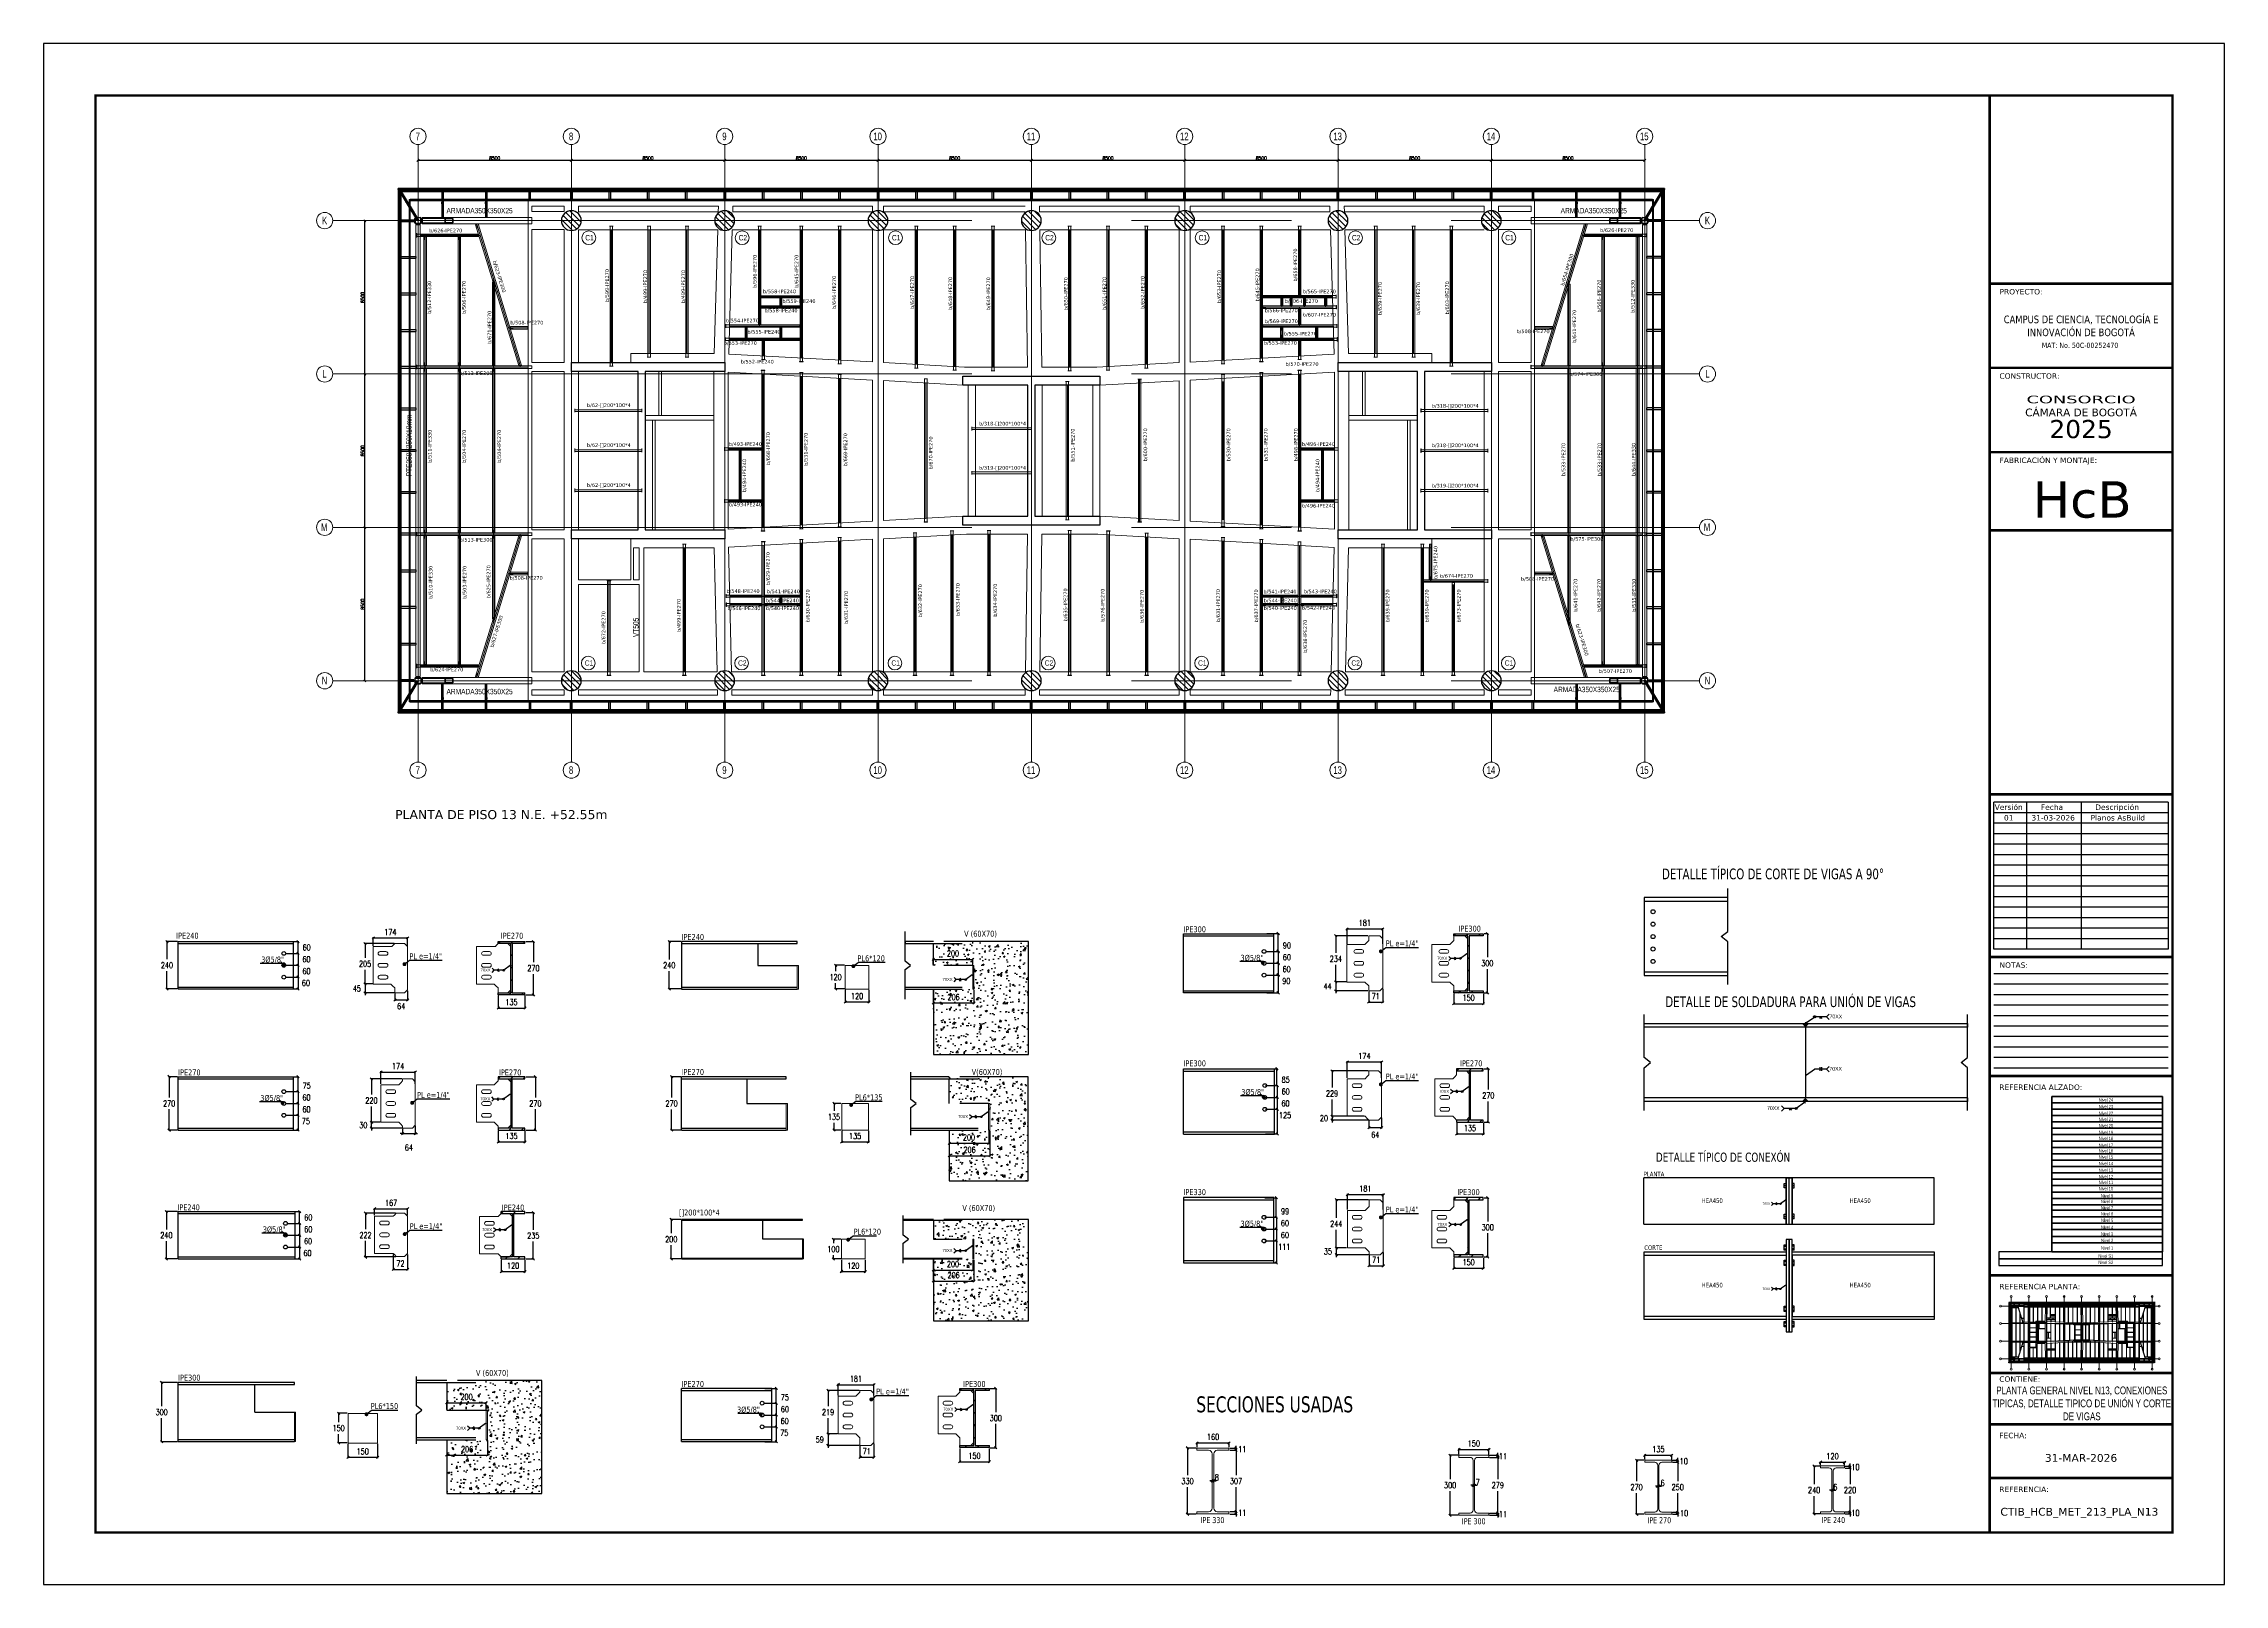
# Paper-space layout 'Layout1' of a CAD drawing. Header units: millimetres. Extents: x -17 to 824, y -6 to 588.
# The model-space entities are those that its viewports show. They can reach past a viewport. Long polylines and large blocks are cut down to what shows.
import ezdxf
from ezdxf.enums import TextEntityAlignment as Align

# ---------------------------------------------------------------- set-up
doc = ezdxf.new("R2010")
doc.units = ezdxf.units.MM
doc.header["$LTSCALE"] = 0.9
for name, pattern in [('DXK_LINE_DOT1', [1.8814, 0.9407, -0.9407]), ('DXK_LINE_DOT2', [3.9198, 1.9599, -1.9599]), ('Grid Line', [3.33375, 1.905, -0.47625, 0.47625, -0.47625])]:
    doc.linetypes.add(name, pattern=pattern)
for name, color, linetype, lineweight in [('0-1', 7, 'Continuous', 5), ('A_ALMA', 255, 'Continuous', 5), ('E_COLUMNAS', 1, 'Continuous', 18), ('E_COLUMNAS-1', 254, 'Continuous', 25), ('E_COLUMNAS-2', 1, 'Continuous', 9), ('E_COLUMNAS-3', 1, 'Continuous', 35), ('E_COLUMNAS-4', 1, 'Continuous', 25), ('E_EJES', 8, 'Continuous', 9), ('E_EJES-1', 8, 'Grid Line', 9), ('E_MUROS-1', 2, 'Continuous', 25), ('E_TEXTO', 3, 'Continuous', 9), ('E_VIGAS', 5, 'Continuous', 9), ('E_VIGAS-1', 5, 'Continuous', 25), ('E_VIGAS-2', 1, 'Continuous', 25), ('E_VIGAS-3', 5, 'Continuous', 25), ('P-PLATINA', 6, 'Continuous', 15), ('S-COLS-HDLN-1', 52, 'Continuous', 9), ('VIGAS_HCB', 253, 'Continuous', 15)]:
    doc.layers.add(name, color=color, linetype=linetype, lineweight=lineweight)
for name, color, linetype in [('COTAS', 8, 'Continuous'), ('FORMATO', 7, 'Continuous'), ('PERFORACIONES', 1, 'Continuous'), ('STL-OBJT', 7, 'Continuous'), ('TEXTO GENRAL', 3, 'Continuous'), ('TITULO', 3, 'Continuous'), ('VIEWPORT', 7, 'Continuous')]:
    doc.layers.add(name, color=color, linetype=linetype)
doc.layers.get('VIEWPORT').freeze()
doc.styles.add('Arial Narrow', font='', dxfattribs={"width": 0.85, "height": 0.3})
doc.styles.add('Arial Narrow_3', font='', dxfattribs={"width": 0.85, "height": 0.002})
doc.styles.add('Arial Narrow_B_1', font='verdana.ttf', dxfattribs={"height": 0.0025})
doc.styles.add('CNI_COTAS', font='romans.shx', dxfattribs={"width": 0.8})
doc.styles.add('ROMANS', font='DINGRAFO.SHX')
doc.styles.add('Swis721 LtCn BT', font='swisscl.ttf', dxfattribs={"height": 0.42})
doc.styles.add('TEXTO GENERAL', font='verdana.ttf', dxfattribs={"height": 0.9})
doc.styles.add('VERDANA', font='verdana.ttf')
doc.styles.get('Arial Narrow').set_extended_font_data('Arial Narrow')
doc.styles.get('Arial Narrow_3').set_extended_font_data('Arial Narrow')
doc.dimstyles.new('1.1', dxfattribs={"dimscale": 0, "dimtxt": 15, "dimasz": 20, "dimexe": 2, "dimexo": 2, "dimgap": 7, "dimtad": 1, "dimdec": 0, "dimzin": 4, "dimdsep": 46, "dimtxsty": 'CNI_COTAS', "dimblk": 'DOTSMALL', "dimcen": 0, "dimclrd": 256, "dimclrt": 3, "dimadec": 0, "dimazin": 0, "dimtfac": 1, "dimtdec": 0, "dimtmove": 2, "dimatfit": 0, "dimldrblk": 'DOT', "dimfxl": 0.05, "dimtolj": 1, "dimtzin": 0, "dimarcsym": 1})
doc.dimstyles.new('1.4', dxfattribs={"dimscale": 0, "dimtxt": 30, "dimasz": 12, "dimexe": 4, "dimexo": 4, "dimgap": 15, "dimtad": 1, "dimdec": 0, "dimzin": 4, "dimdsep": 46, "dimtxsty": 'CNI_COTAS', "dimblk": 'OBLIQUE', "dimcen": -0.09, "dimclrd": 256, "dimclrt": 3, "dimadec": 0, "dimazin": 0, "dimtfac": 1, "dimtdec": 0, "dimtmove": 2, "dimatfit": 0, "dimldrblk": 'DOT', "dimfxl": 0.05, "dimtolj": 1, "dimtzin": 0, "dimarcsym": 0})
doc.dimstyles.new('1.5', dxfattribs={"dimscale": 0, "dimtxt": 200, "dimasz": 120, "dimexe": 4, "dimexo": 4, "dimgap": 15, "dimtad": 1, "dimdec": 0, "dimzin": 4, "dimdsep": 46, "dimtxsty": 'CNI_COTAS', "dimblk": 'OBLIQUE', "dimcen": -0.09, "dimclrd": 256, "dimclrt": 3, "dimadec": 0, "dimazin": 0, "dimtfac": 1, "dimtdec": 0, "dimtmove": 2, "dimatfit": 0, "dimldrblk": 'OBLIQUE', "dimfxl": 0.05, "dimtolj": 1, "dimtzin": 0, "dimarcsym": 0})
pattern_1 = [(45, (0, 0), (-0.3768879, 0.3768879), []), (45, (0, 0.571), (-0.3768879, 0.3768879), [])]
pattern_2 = [(45, (78885.9, -140662.4), (-376.8879, 376.8879), []), (45, (78885.9, -140091.4), (-376.8879, 376.8879), [])]

# ---------------------------------------------------------------- blocks, each defined once
blk = doc.blocks.new('EST_SFM_VIGA-METALICA-SECCION-C - EST_SFM_VIGA-METALICA-UPN160-1604346-_50_00m_N_E_-NIVEL-13 DOC')
at = {"layer": 'E_VIGAS-1'}
for p, q in [((-35.18, 0.012), (-35.18, 0.018)), ((-35.174, 0.018), (-35.18, 0.018)), ((-32.755, 0.018), (-35.116, 0.018)), ((-30.335, 0.018), (-32.697, 0.018)), ((30.11, 0.018), (-30.277, 0.018)), ((32.53, 0.018), (30.168, 0.018)), ((34.953, 0.018), (32.588, 0.018)), ((35.017, 0.018), (35.011, 0.018)), ((35.017, 0.018), (35.017, -0.047)), ((-35.178, -0.047), (-35.112, -0.047)), ((-35.11, -0.047), (-32.761, -0.047)), ((-32.76, -0.047), (-32.693, -0.047)), ((-32.692, -0.047), (-30.341, -0.047)), ((-30.34, -0.047), (-30.273, -0.047)), ((-30.272, -0.047), (30.104, -0.047)), ((30.105, -0.047), (30.172, -0.047)), ((30.173, -0.047), (32.524, -0.047)), ((32.525, -0.047), (32.592, -0.047)), ((32.593, -0.047), (34.947, -0.047)), ((34.949, -0.047), (35.015, -0.047))]:
    blk.add_line(p, q, dxfattribs=at)
blk = doc.blocks.new('EST_SFM_VIGA-METALICA-SECCION-C - EST_SFM_VIGA-METALICA-UPN160-1602621-_50_00m_N_E_-NIVEL-13 DOC')
at = {"layer": 'E_VIGAS-1'}
for p, q in [((-14.46, -0.016), (-14.46, 0.047)), ((-14.457, 0.047), (-14.46, 0.047)), ((14.466, 0.047), (-14.455, 0.047)), ((14.471, 0.047), (14.468, 0.047)), ((14.471, 0.047), (14.471, -0.016)), ((-14.46, -0.018), (14.471, -0.018))]:
    blk.add_line(p, q, dxfattribs=at)
blk = doc.blocks.new('EST_SFM_VIGA-METALICA-SECCION-C - EST_SFM_VIGA-METALICA-UPN100-1529610-_50_00m_N_E_-NIVEL-13 DOC')
at = {"layer": 'E_VIGAS-2'}
for p, q in [((-14.442, -0.018), (-14.442, 0.032)), ((14.393, 0.032), (-14.441, 0.032)), ((14.393, 0.032), (14.393, -0.018)), ((-14.442, -0.018), (14.393, -0.018))]:
    blk.add_line(p, q, dxfattribs=at)
blk = doc.blocks.new('EST_SFM_VIGA-METALICA-SECCION-C - EST_SFM_VIGA-METALICA-UPN100-1529678-_50_00m_N_E_-NIVEL-13 DOC')
at = {"layer": 'E_VIGAS-2'}
for p, q in [((-13.943, -0.032), (-13.943, 0.018)), ((-13.556, 0.018), (-13.943, 0.018)), ((13.374, 0.018), (-13.422, 0.018)), ((13.894, 0.018), (13.507, 0.018)), ((13.894, 0.018), (13.894, -0.032)), ((-13.942, -0.032), (-13.638, -0.032)), ((-13.504, -0.032), (13.456, -0.032)), ((13.59, -0.032), (13.893, -0.032))]:
    blk.add_line(p, q, dxfattribs=at)
blk = doc.blocks.new('EST_SFM_VIGA-METALICA-SECCION-C - EST_SFM_VIGA-METALICA-UPN100-1529792-_50_00m_N_E_-NIVEL-13 DOC')
at = {"layer": 'E_VIGAS-2'}
for p, q in [((-13.568, -0.018), (-13.568, 0.032)), ((-13.263, 0.032), (-13.567, 0.032)), ((13.831, 0.032), (-13.129, 0.032)), ((14.268, 0.032), (13.965, 0.032)), ((14.269, 0.032), (14.269, -0.018)), ((-13.568, -0.018), (-13.181, -0.018)), ((-13.047, -0.018), (13.749, -0.018)), ((13.882, -0.018), (14.269, -0.018))]:
    blk.add_line(p, q, dxfattribs=at)
blk = doc.blocks.new('EST_SFM_VIGA-METALICA-SECCION-C - EST_SFM_VIGA-METALICA-UPN100-1530878-_50_00m_N_E_-NIVEL-13 DOC')
at = {"layer": 'E_VIGAS-2'}
for p, q in [((-14.294, -0.032), (-14.294, 0.018)), ((14.54, 0.018), (-14.294, 0.018)), ((14.54, 0.018), (14.54, -0.032)), ((-14.294, -0.032), (14.54, -0.032))]:
    blk.add_line(p, q, dxfattribs=at)
blk = doc.blocks.new('EST_SFM_VIGA-METALICA-SECCION-C - EST_SFM_VIGA-METALICA-UPN160-1529890-_50_00m_N_E_-NIVEL-13 DOC')
at = {"layer": 'E_VIGAS-1'}
for p, q in [((14.442, 0.018), (-14.49, 0.018)), ((-14.49, -0.047), (-14.49, 0.016)), ((14.506, 0.018), (14.5, 0.018)), ((14.506, 0.018), (14.506, 0.013)), ((-14.49, -0.047), (-14.487, -0.047)), ((-14.485, -0.047), (14.437, -0.047)), ((14.438, -0.047), (14.504, -0.047))]:
    blk.add_line(p, q, dxfattribs=at)
blk = doc.blocks.new('EST_SFM_VIGA-METALICA-SECCION-C - EST_SFM_VIGA-METALICA-UPN100-1526554-_50_00m_N_E_-NIVEL-13 DOC')
at = {"layer": 'E_VIGAS-2'}
for p, q in [((-34.929, -0.032), (-34.929, 0.018)), ((34.942, 0.018), (-34.929, 0.018)), ((34.942, 0.018), (34.942, -0.032)), ((-34.929, -0.032), (34.942, -0.032))]:
    blk.add_line(p, q, dxfattribs=at)
blk = doc.blocks.new('EST_SFM_VIGA-METALICA-SECCION-C - EST_SFM_VIGA-METALICA-UPN100-1526616-_50_00m_N_E_-NIVEL-13 DOC')
at = {"layer": 'E_VIGAS-2'}
for p, q in [((-34.827, -0.018), (-34.827, 0.032)), ((34.044, 0.032), (-34.827, 0.032)), ((34.044, 0.032), (34.044, -0.018)), ((-34.827, -0.018), (34.044, -0.018))]:
    blk.add_line(p, q, dxfattribs=at)
blk = doc.blocks.new('EST_SFM_VIGA-METALICA-SECCION-C - EST_SFM_VIGA-METALICA-UPN100-1527742-_50_00m_N_E_-NIVEL-13 DOC')
at = {"layer": 'E_VIGAS-2'}
for p, q in [((-34.827, -0.032), (-34.827, 0.018)), ((34.044, 0.018), (-34.827, 0.018)), ((34.044, 0.018), (34.044, -0.032)), ((-34.827, -0.032), (34.044, -0.032))]:
    blk.add_line(p, q, dxfattribs=at)
blk = doc.blocks.new('EST_SFM_VIGA-METALICA-SECCION-C - EST_SFM_VIGA-METALICA-UPN100-1527772-_50_00m_N_E_-NIVEL-13 DOC')
at = {"layer": 'E_VIGAS-2'}
for p, q in [((-34.929, -0.018), (-34.929, 0.032)), ((34.942, 0.032), (-34.929, 0.032)), ((34.942, 0.032), (34.942, -0.018)), ((-34.929, -0.018), (34.942, -0.018))]:
    blk.add_line(p, q, dxfattribs=at)
blk = doc.blocks.new('EST_SFM_VIGA-METALICA-SECCION-C - EST_SFM_VIGA-METALICA-UPN160-1579051-_50_00m_N_E_-NIVEL-13 DOC')
at = {"layer": 'E_VIGAS-1'}
for p, q in [((-35.108, 0.047), (-35.175, 0.047)), ((-32.753, 0.047), (-35.107, 0.047)), ((-32.685, 0.047), (-32.751, 0.047)), ((-30.333, 0.047), (-32.684, 0.047)), ((-30.265, 0.047), (-30.331, 0.047)), ((30.107, 0.047), (-30.264, 0.047)), ((30.175, 0.047), (30.109, 0.047)), ((32.521, 0.047), (30.176, 0.047)), ((34.951, 0.047), (32.603, 0.047)), ((34.955, 0.047), (34.952, 0.047)), ((34.955, 0.047), (34.955, -0.016)), ((-35.176, -0.018), (-35.176, -0.012)), ((-35.176, -0.018), (-35.17, -0.018)), ((-35.112, -0.018), (-32.747, -0.018)), ((-32.689, -0.018), (-30.327, -0.018)), ((-30.269, -0.018), (30.113, -0.018)), ((30.171, -0.018), (32.533, -0.018)), ((32.591, -0.018), (34.955, -0.018))]:
    blk.add_line(p, q, dxfattribs=at)
blk = doc.blocks.new('EST_SCM_COLUMNA-METALICA-SECCION-CUADRADA - EST_SCM_COLUMNA-TUBULAR-CUADRADA_PTEØ_70x70 e_3mm-1587420-_50_00m_N_E_-NIVEL-13 DOC')
at = {"layer": 'E_COLUMNAS-2'}
h = blk.add_hatch(dxfattribs=at)
h.set_pattern_fill('FP_1', color=256, style=0, pattern_type=2)
h.set_pattern_definition([(135, (75.225, -138.917), (-0.15909903, -0.15909903), [])])
h.paths.add_polyline_path([(0.029, -0.035), (0.033, -0.033), (0.035, -0.029), (0.031, -0.031)])
h.paths.add_polyline_path([(-0.029, -0.035), (-0.031, -0.031), (-0.035, -0.029), (-0.033, -0.033)])
h.paths.add_polyline_path([(0.029, -0.035), (0.029, -0.032), (-0.029, -0.032), (-0.029, -0.035)])
h.paths.add_polyline_path([(0.035, 0.029), (0.033, 0.033), (0.029, 0.035), (0.031, 0.031)])
h.paths.add_polyline_path([(0.035, -0.029), (0.035, 0.029), (0.032, 0.029), (0.032, -0.029)])
h.paths.add_polyline_path([(-0.035, 0.029), (-0.031, 0.031), (-0.029, 0.035), (-0.033, 0.033)])
h.paths.add_polyline_path([(-0.032, -0.029), (-0.032, 0.029), (-0.035, 0.029), (-0.035, -0.029)])
h.paths.add_polyline_path([(0.029, 0.032), (0.029, 0.035), (-0.029, 0.035), (-0.029, 0.032)])
at = {"layer": 'E_COLUMNAS-1'}
for p, q in [((-0.035, -0.029), (-0.035, 0.029)), ((-0.032, 0.029), (-0.032, -0.029)), ((-0.029, 0.035), (0.029, 0.035)), ((0.029, 0.032), (-0.029, 0.032)), ((0.032, -0.029), (0.032, 0.029)), ((0.035, 0.029), (0.035, -0.029)), ((-0.029, -0.032), (0.029, -0.032)), ((0.029, -0.035), (-0.029, -0.035))]:
    blk.add_line(p, q, dxfattribs=at)
for centre, radius, start, end in [((-0.029, 0.029), 0.006, 90, 180), ((-0.029, 0.029), 0.003, 90, 180), ((0.029, 0.029), 0.006, 0, 90), ((0.029, 0.029), 0.003, 0, 90), ((0.029, 0.029), 0.006, 10, 80), ((0.029, 0.029), 0.003, 30, 60), ((-0.029, -0.029), 0.006, 180, 270), ((-0.029, -0.029), 0.003, 180, 270), ((0.029, -0.029), 0.003, 270, 360), ((0.029, -0.029), 0.006, 270, 0)]:
    blk.add_arc(centre, radius, start, end, dxfattribs=at)
blk = doc.blocks.new('EST_SCM_COLUMNA-METALICA-SECCION-CUADRADA - EST_SCM_COLUMNA-TUBULAR-CUADRADA_PTEØ_70x70 e_3mm-1587421-_50_00m_N_E_-NIVEL-13 DOC')
at = {"layer": 'E_COLUMNAS-1'}
for p, q in [((-0.035, 0.029), (-0.035, -0.029)), ((-0.032, -0.029), (-0.032, 0.029)), ((0.029, 0.035), (-0.029, 0.035)), ((-0.029, 0.032), (0.029, 0.032)), ((0.032, 0.029), (0.032, -0.029)), ((0.035, -0.029), (0.035, 0.029)), ((0.029, -0.032), (-0.029, -0.032)), ((-0.029, -0.035), (0.029, -0.035))]:
    blk.add_line(p, q, dxfattribs=at)
for centre, radius, start, end in [((-0.029, 0.029), 0.006, 90, 180), ((-0.029, 0.029), 0.003, 90, 180), ((0.029, 0.029), 0.006, 360, 90), ((0.029, 0.029), 0.003, 0, 90), ((-0.029, -0.029), 0.006, 180, 270), ((-0.029, -0.029), 0.003, 180, 270), ((0.029, -0.029), 0.003, 270, 360), ((0.029, -0.029), 0.006, 270, 360), ((0.029, -0.029), 0.006, 280, 350), ((0.029, -0.029), 0.003, 300, 330)]:
    blk.add_arc(centre, radius, start, end, dxfattribs=at)
blk = doc.blocks.new('EST_SCM_COLUMNA-METALICA-SECCION-CUADRADA - EST_SCM_COLUMNA-TUBULAR-CUADRADA_PTEØ_70x70 e_3mm-V1-_50_00m_N_E_-NIVEL-13 DOC')
at = {"layer": 'E_COLUMNAS-1'}
for p, q in [((-0.035, 0.029), (-0.035, -0.029)), ((-0.032, -0.029), (-0.032, 0.029)), ((0.029, 0.035), (-0.029, 0.035)), ((-0.029, 0.032), (0.029, 0.032)), ((0.032, 0.029), (0.032, -0.029)), ((0.035, -0.029), (0.035, 0.029)), ((0.029, -0.032), (-0.029, -0.032)), ((-0.029, -0.035), (0.029, -0.035))]:
    blk.add_line(p, q, dxfattribs=at)
for centre, radius, start, end in [((-0.029, 0.029), 0.006, 90, 180), ((-0.029, 0.029), 0.003, 90, 180), ((0.029, 0.029), 0.006, 360, 90), ((0.029, 0.029), 0.003, 0, 90), ((-0.029, -0.029), 0.006, 180, 270), ((-0.029, -0.029), 0.003, 180, 270), ((0.029, -0.029), 0.003, 270, 360), ((0.029, -0.029), 0.006, 270, 360), ((0.029, -0.029), 0.006, 280, 350), ((0.029, -0.029), 0.003, 300, 330)]:
    blk.add_arc(centre, radius, start, end, dxfattribs=at)
blk = doc.blocks.new('EST_SCM_COLUMNA-METALICA-SECCION-CUADRADA - EST_SCM_COLUMNA-TUBULAR-CUADRADA_PTEØ_70x70 e_3mm-V2-_50_00m_N_E_-NIVEL-13 DOC')
at = {"layer": 'E_COLUMNAS-1'}
for p, q in [((-0.035, -0.029), (-0.035, 0.029)), ((-0.032, 0.029), (-0.032, -0.029)), ((-0.029, 0.035), (0.029, 0.035)), ((0.029, 0.032), (-0.029, 0.032)), ((0.032, -0.029), (0.032, 0.029)), ((0.035, 0.029), (0.035, -0.029)), ((-0.029, -0.032), (0.029, -0.032)), ((0.029, -0.035), (-0.029, -0.035))]:
    blk.add_line(p, q, dxfattribs=at)
for centre, radius, start, end in [((-0.029, 0.029), 0.006, 90, 180), ((-0.029, 0.029), 0.003, 90, 180), ((0.029, 0.029), 0.006, 0, 90), ((0.029, 0.029), 0.003, 0, 90), ((-0.029, -0.029), 0.006, 180, 270), ((-0.029, -0.029), 0.003, 180, 270), ((0.029, -0.029), 0.003, 270, 360), ((0.029, -0.029), 0.006, 270, 0)]:
    blk.add_arc(centre, radius, start, end, dxfattribs=at)
blk = doc.blocks.new('EST_SCM_COLUMNA-METALICA-SECCION-CUADRADA - EST_SCM_COLUMNA-TUBULAR-CUADRADA_PTEØ_70x70 e_3mm-V3-_50_00m_N_E_-NIVEL-13 DOC')
at = {"layer": 'E_COLUMNAS-1'}
for p, q in [((-0.035, -0.029), (-0.035, 0.029)), ((-0.032, 0.029), (-0.032, -0.029)), ((-0.029, 0.035), (0.029, 0.035)), ((0.029, 0.032), (-0.029, 0.032)), ((0.032, -0.029), (0.032, 0.029)), ((0.035, 0.029), (0.035, -0.029)), ((-0.029, -0.032), (0.029, -0.032)), ((0.029, -0.035), (-0.029, -0.035))]:
    blk.add_line(p, q, dxfattribs=at)
for centre, radius, start, end in [((-0.029, 0.029), 0.006, 90, 180), ((-0.029, 0.029), 0.006, 90, 170), ((-0.029, 0.029), 0.003, 90, 180), ((-0.029, 0.029), 0.003, 90, 150), ((0.029, 0.029), 0.006, 0, 90), ((0.029, 0.029), 0.006, 10, 90), ((0.029, 0.029), 0.003, 0, 90), ((0.029, 0.029), 0.003, 30, 90), ((-0.029, -0.029), 0.006, 180, 270), ((-0.029, -0.029), 0.003, 180, 270), ((0.029, -0.029), 0.003, 270, 360), ((0.029, -0.029), 0.006, 270, 0)]:
    blk.add_arc(centre, radius, start, end, dxfattribs=at)
blk = doc.blocks.new('EST_SCM_COLUMNA-METALICA-SECCION-CUADRADA - EST_SCM_COLUMNA-TUBULAR-CUADRADA_PTEØ_70x70 e_3mm-V4-_50_00m_N_E_-NIVEL-13 DOC')
at = {"layer": 'E_COLUMNAS-1'}
for p, q in [((-0.035, -0.029), (-0.035, 0.029)), ((-0.032, 0.029), (-0.032, -0.029)), ((-0.029, 0.035), (0.029, 0.035)), ((0.029, 0.032), (-0.029, 0.032)), ((0.032, -0.029), (0.032, 0.029)), ((0.035, 0.029), (0.035, -0.029)), ((-0.029, -0.032), (0.029, -0.032)), ((0.029, -0.035), (-0.029, -0.035))]:
    blk.add_line(p, q, dxfattribs=at)
for centre, radius, start, end in [((-0.029, 0.029), 0.006, 90, 180), ((-0.029, 0.029), 0.006, 90, 170), ((-0.029, 0.029), 0.003, 90, 180), ((-0.029, 0.029), 0.003, 90, 150), ((0.029, 0.029), 0.006, 0, 90), ((0.029, 0.029), 0.006, 10, 90), ((0.029, 0.029), 0.003, 0, 90), ((0.029, 0.029), 0.003, 30, 90), ((-0.029, -0.029), 0.006, 180, 270), ((-0.029, -0.029), 0.003, 180, 270), ((0.029, -0.029), 0.003, 270, 360), ((0.029, -0.029), 0.006, 270, 0)]:
    blk.add_arc(centre, radius, start, end, dxfattribs=at)
blk = doc.blocks.new('EST_SCM_COLUMNA-METALICA-SECCION-CUADRADA - EST_SCM_COLUMNA-TUBULAR-CUADRADA_PTEØ_70x70 e_3mm-V5-_50_00m_N_E_-NIVEL-13 DOC')
at = {"layer": 'E_COLUMNAS-1'}
for p, q in [((-0.035, 0.029), (-0.035, -0.029)), ((-0.032, -0.029), (-0.032, 0.029)), ((0.029, 0.035), (-0.029, 0.035)), ((-0.029, 0.032), (0.029, 0.032)), ((0.032, 0.029), (0.032, -0.029)), ((0.035, -0.029), (0.035, 0.029)), ((0.029, -0.032), (-0.029, -0.032)), ((-0.029, -0.035), (0.029, -0.035))]:
    blk.add_line(p, q, dxfattribs=at)
for centre, radius, start, end in [((-0.029, 0.029), 0.006, 90, 180), ((-0.029, 0.029), 0.003, 90, 180), ((0.029, 0.029), 0.006, 360, 90), ((0.029, 0.029), 0.003, 0, 90), ((-0.029, -0.029), 0.006, 180, 270), ((-0.029, -0.029), 0.006, 190, 270), ((-0.029, -0.029), 0.003, 180, 270), ((-0.029, -0.029), 0.003, 210, 270), ((0.029, -0.029), 0.003, 270, 360), ((0.029, -0.029), 0.006, 270, 360), ((0.029, -0.029), 0.006, 270, 350), ((0.029, -0.029), 0.003, 270, 330)]:
    blk.add_arc(centre, radius, start, end, dxfattribs=at)
blk = doc.blocks.new('EST_SCM_COLUMNA-METALICA-SECCION-CUADRADA - EST_SCM_COLUMNA-TUBULAR-CUADRADA_PTEØ_70x70 e_3mm-V6-_50_00m_N_E_-NIVEL-13 DOC')
at = {"layer": 'E_COLUMNAS-2'}
h = blk.add_hatch(dxfattribs=at)
h.set_pattern_fill('FP_3', color=256, style=0, pattern_type=2)
h.set_pattern_definition([(135, (72.807, -167.908), (-0.15909903, -0.15909903), [])])
h.paths.add_polyline_path([(0.029, -0.035), (0.033, -0.033), (0.035, -0.029), (0.031, -0.031)])
h.paths.add_polyline_path([(-0.029, -0.035), (-0.031, -0.031), (-0.035, -0.029), (-0.033, -0.033)])
h.paths.add_polyline_path([(-0.01, -0.035), (0.029, -0.035), (0.029, -0.032), (-0.029, -0.032), (-0.029, -0.035)])
h.paths.add_polyline_path([(-0.035, 0.029), (-0.031, 0.031), (-0.029, 0.035), (-0.033, 0.033)])
h.paths.add_polyline_path([(-0.032, -0.029), (-0.032, 0.029), (-0.035, 0.029), (-0.035, -0.029)])
h.paths.add_polyline_path([(0.035, 0.029), (0.033, 0.033), (0.029, 0.035), (0.031, 0.031)])
h.paths.add_polyline_path([(0.032, -0.029), (0.035, -0.029), (0.035, 0.029), (0.032, 0.029)])
h.paths.add_polyline_path([(-0.029, 0.032), (0.029, 0.032), (0.029, 0.035), (-0.029, 0.035)])
at = {"layer": 'E_COLUMNAS-1'}
for p, q in [((-0.035, 0.029), (-0.035, -0.029)), ((-0.032, -0.029), (-0.032, 0.029)), ((0.029, 0.035), (-0.029, 0.035)), ((-0.029, 0.032), (0.029, 0.032)), ((0.032, 0.029), (0.032, -0.029)), ((0.035, -0.029), (0.035, 0.029)), ((0.029, -0.032), (-0.029, -0.032)), ((-0.029, -0.035), (0.029, -0.035))]:
    blk.add_line(p, q, dxfattribs=at)
for centre, radius, start, end in [((-0.029, 0.029), 0.006, 90, 180), ((-0.029, 0.029), 0.003, 90, 180), ((0.029, 0.029), 0.006, 360, 90), ((0.029, 0.029), 0.003, 0, 90), ((-0.029, -0.029), 0.006, 180, 270), ((-0.029, -0.029), 0.006, 190, 270), ((-0.029, -0.029), 0.003, 180, 270), ((-0.029, -0.029), 0.003, 210, 270), ((0.029, -0.029), 0.003, 270, 360), ((0.029, -0.029), 0.006, 270, 360), ((0.029, -0.029), 0.006, 270, 350), ((0.029, -0.029), 0.003, 270, 330)]:
    blk.add_arc(centre, radius, start, end, dxfattribs=at)
blk = doc.blocks.new('EST_SCM_COLUMNA-METALICA-SECCION-CUADRADA - EST_SCM_COLUMNA-TUBULAR-CUADRADA_PTEØ_70x70 e_3mm-V7-_50_00m_N_E_-NIVEL-13 DOC')
at = {"layer": 'E_COLUMNAS-1'}
for p, q in [((-0.035, 0.029), (-0.035, -0.029)), ((-0.032, -0.029), (-0.032, 0.029)), ((0.029, 0.035), (-0.029, 0.035)), ((-0.029, 0.032), (0.029, 0.032)), ((0.032, 0.029), (0.032, -0.029)), ((0.035, -0.029), (0.035, 0.029)), ((0.029, -0.032), (-0.029, -0.032)), ((-0.029, -0.035), (0.029, -0.035))]:
    blk.add_line(p, q, dxfattribs=at)
for centre, radius, start, end in [((-0.029, 0.029), 0.006, 90, 180), ((-0.029, 0.029), 0.003, 90, 180), ((0.029, 0.029), 0.006, 360, 90), ((0.029, 0.029), 0.003, 0, 90), ((-0.029, -0.029), 0.006, 180, 270), ((-0.029, -0.029), 0.006, 190, 270), ((-0.029, -0.029), 0.003, 180, 270), ((-0.029, -0.029), 0.003, 210, 270), ((0.029, -0.029), 0.003, 270, 360), ((0.029, -0.029), 0.006, 270, 360), ((0.029, -0.029), 0.006, 270, 350), ((0.029, -0.029), 0.003, 270, 330)]:
    blk.add_arc(centre, radius, start, end, dxfattribs=at)
blk = doc.blocks.new('EST_SCM_COLUMNA-METALICA-SECCION-CUADRADA - EST_SCM_COLUMNA-TUBULAR-CUADRADA_PTEØ_70x70 e_3mm-V8-_50_00m_N_E_-NIVEL-13 DOC')
at = {"layer": 'E_COLUMNAS-2'}
h = blk.add_hatch(dxfattribs=at)
h.set_pattern_fill('FP_4', color=256, style=0, pattern_type=2)
h.set_pattern_definition([(315, (-7.522, 167.908), (0.15909903, 0.15909903), [])])
h.paths.add_polyline_path([(-0.029, 0.035), (-0.033, 0.033), (-0.035, 0.029), (-0.031, 0.031)])
h.paths.add_polyline_path([(0.029, 0.035), (0.031, 0.031), (0.035, 0.029), (0.033, 0.033)])
h.paths.add_polyline_path([(-0.029, 0.035), (-0.029, 0.032), (0.029, 0.032), (0.029, 0.035)])
h.paths.add_polyline_path([(-0.035, -0.029), (-0.033, -0.033), (-0.029, -0.035), (-0.031, -0.031)])
h.paths.add_polyline_path([(-0.032, 0.029), (-0.035, 0.029), (-0.035, -0.029), (-0.032, -0.029)])
h.paths.add_polyline_path([(0.035, -0.029), (0.031, -0.031), (0.029, -0.035), (0.033, -0.033)])
h.paths.add_polyline_path([(0.032, 0.029), (0.032, -0.029), (0.035, -0.029), (0.035, 0.029)])
h.paths.add_polyline_path([(-0.029, -0.032), (-0.029, -0.035), (0.029, -0.035), (0.029, -0.032)])
at = {"layer": 'E_COLUMNAS-1'}
for p, q in [((-0.035, -0.029), (-0.035, 0.029)), ((-0.032, 0.029), (-0.032, -0.029)), ((-0.029, 0.035), (0.029, 0.035)), ((0.029, 0.032), (-0.029, 0.032)), ((0.032, -0.029), (0.032, 0.029)), ((0.035, 0.029), (0.035, -0.029)), ((-0.029, -0.032), (0.029, -0.032)), ((0.029, -0.035), (-0.029, -0.035))]:
    blk.add_line(p, q, dxfattribs=at)
for centre, radius, start, end in [((-0.029, 0.029), 0.006, 90, 180), ((-0.029, 0.029), 0.006, 90, 170), ((-0.029, 0.029), 0.003, 90, 180), ((-0.029, 0.029), 0.003, 90, 150), ((0.029, 0.029), 0.006, 0, 90), ((0.029, 0.029), 0.006, 10, 90), ((0.029, 0.029), 0.003, 0, 90), ((0.029, 0.029), 0.003, 30, 90), ((-0.029, -0.029), 0.006, 180, 270), ((-0.029, -0.029), 0.003, 180, 270), ((0.029, -0.029), 0.003, 270, 360), ((0.029, -0.029), 0.006, 270, 0)]:
    blk.add_arc(centre, radius, start, end, dxfattribs=at)
blk = doc.blocks.new('EST_SCM_COLUMNA-METALICA-SECCION-CUADRADA - EST_SCM_COLUMNA-TUBULAR-CUADRADA_PTEØ_70x70 e_3mm-V9-_50_00m_N_E_-NIVEL-13 DOC')
at = {"layer": 'E_COLUMNAS-1'}
for p, q in [((-0.035, -0.029), (-0.035, 0.029)), ((-0.032, 0.029), (-0.032, -0.029)), ((-0.029, 0.035), (0.029, 0.035)), ((0.029, 0.032), (-0.029, 0.032)), ((0.032, -0.029), (0.032, 0.029)), ((0.035, 0.029), (0.035, -0.029)), ((-0.029, -0.032), (0.029, -0.032)), ((0.029, -0.035), (-0.029, -0.035))]:
    blk.add_line(p, q, dxfattribs=at)
for centre, radius, start, end in [((-0.029, 0.029), 0.006, 90, 180), ((-0.029, 0.029), 0.006, 90, 170), ((-0.029, 0.029), 0.003, 90, 180), ((-0.029, 0.029), 0.003, 90, 150), ((0.029, 0.029), 0.006, 0, 90), ((0.029, 0.029), 0.006, 10, 90), ((0.029, 0.029), 0.003, 0, 90), ((0.029, 0.029), 0.003, 30, 90), ((-0.029, -0.029), 0.006, 180, 270), ((-0.029, -0.029), 0.003, 180, 270), ((0.029, -0.029), 0.003, 270, 360), ((0.029, -0.029), 0.006, 270, 0)]:
    blk.add_arc(centre, radius, start, end, dxfattribs=at)
blk = doc.blocks.new('EST_SCM_COLUMNA-METALICA-SECCION-CUADRADA - EST_SCM_COLUMNA-TUBULAR-CUADRADA_PTEØ_70x70 e_3mm-V10-_50_00m_N_E_-NIVEL-13 DOC')
at = {"layer": 'E_COLUMNAS-2'}
h = blk.add_hatch(dxfattribs=at)
h.set_pattern_fill('FP_5', color=256, style=0, pattern_type=2)
h.set_pattern_definition([(315, (-7.522, 138.917), (0.15909903, 0.15909903), [])])
h.paths.add_polyline_path([(-0.029, 0.035), (-0.033, 0.033), (-0.035, 0.029), (-0.031, 0.031)])
h.paths.add_polyline_path([(0.029, 0.035), (-0.029, 0.035), (-0.029, 0.032), (0.029, 0.032)])
h.paths.add_polyline_path([(0.029, 0.035), (0.031, 0.031), (0.035, 0.029), (0.033, 0.033)])
h.paths.add_polyline_path([(0.035, -0.029), (0.031, -0.031), (0.029, -0.035), (0.033, -0.033)])
h.paths.add_polyline_path([(0.032, 0.029), (0.032, -0.029), (0.035, -0.029), (0.035, 0.029)])
h.paths.add_polyline_path([(-0.035, -0.029), (-0.033, -0.033), (-0.029, -0.035), (-0.031, -0.031)])
h.paths.add_polyline_path([(-0.035, 0.029), (-0.035, -0.029), (-0.032, -0.029), (-0.032, 0.029)])
h.paths.add_polyline_path([(0.029, -0.032), (-0.029, -0.032), (-0.029, -0.035), (0.029, -0.035)])
at = {"layer": 'E_COLUMNAS-1'}
for p, q in [((-0.035, 0.029), (-0.035, -0.029)), ((-0.032, -0.029), (-0.032, 0.029)), ((0.029, 0.035), (-0.029, 0.035)), ((-0.029, 0.032), (0.029, 0.032)), ((0.032, 0.029), (0.032, -0.029)), ((0.035, -0.029), (0.035, 0.029)), ((0.029, -0.032), (-0.029, -0.032)), ((-0.029, -0.035), (0.029, -0.035))]:
    blk.add_line(p, q, dxfattribs=at)
for centre, radius, start, end in [((-0.029, 0.029), 0.006, 90, 180), ((-0.029, 0.029), 0.003, 90, 180), ((0.029, 0.029), 0.006, 360, 90), ((0.029, 0.029), 0.003, 0, 90), ((-0.029, -0.029), 0.006, 180, 270), ((-0.029, -0.029), 0.003, 180, 270), ((0.029, -0.029), 0.003, 270, 360), ((0.029, -0.029), 0.006, 270, 360)]:
    blk.add_arc(centre, radius, start, end, dxfattribs=at)
blk = doc.blocks.new('DCTIB_CNI_EST_MOD-1A-FAC_0001_rvt-1-_50_00m_N_E_-NIVEL-13 DOC')
at = {"layer": 'E_VIGAS'}
h = blk.add_hatch(dxfattribs=at)
h.set_pattern_fill('FP_2', color=256, style=0, pattern_type=2)
h.set_pattern_definition(pattern_1)
h.paths.add_polyline_path([(-74.778, 167.111), (-74.723, 167.145), (-74.724, 167.146), (-74.779, 167.113)])
h.paths.add_polyline_path([(-74.782, 167.113), (-74.781, 167.114), (-74.828, 167.188)])
h.paths.add_polyline_path([(-74.724, 167.149), (-74.723, 167.15), (-74.731, 167.16)])
h.paths.add_polyline_path([(-74.826, 167.191), (-74.771, 167.224), (-74.772, 167.226), (-74.827, 167.193)])
h = blk.add_hatch(dxfattribs=at)
h.set_pattern_fill('FP_2', color=256, style=0, pattern_type=2)
h.set_pattern_definition(pattern_1)
h.paths.add_polyline_path([(-72.775, 167.094), (-72.775, 167.096), (-72.839, 167.096), (-72.839, 167.094), (-72.817, 167.094)])
h.paths.add_polyline_path([(-72.775, 167.182), (-72.775, 167.184), (-72.839, 167.184), (-72.839, 167.182), (-72.817, 167.182)])
h = blk.add_hatch(dxfattribs=at)
h.set_pattern_fill('FP_2', color=256, style=0, pattern_type=2)
h.set_pattern_definition(pattern_1)
h.paths.add_polyline_path([(-9.974, 167.094), (-9.91, 167.094), (-9.91, 167.096), (-9.974, 167.096)])
h.paths.add_polyline_path([(-9.977, 167.098), (-9.976, 167.098), (-9.977, 167.18)])
h.paths.add_polyline_path([(-9.974, 167.182), (-9.91, 167.182), (-9.91, 167.184), (-9.974, 167.184)])
h = blk.add_hatch(dxfattribs=at)
h.set_pattern_fill('FP_2', color=256, style=0, pattern_type=2)
h.set_pattern_definition(pattern_1)
h.paths.add_polyline_path([(-5.547, 167.111), (-5.545, 167.113), (-5.6, 167.146), (-5.601, 167.145)])
h.paths.add_polyline_path([(-5.498, 167.191), (-5.497, 167.193), (-5.552, 167.226), (-5.553, 167.224), (-5.526, 167.208)])
h = blk.add_hatch(dxfattribs=at)
h.set_pattern_fill('FP_2', color=256, style=0, pattern_type=2)
h.set_pattern_definition(pattern_1)
h.paths.add_polyline_path([(-72.834, 139.641), (-72.77, 139.641), (-72.77, 139.643), (-72.834, 139.643)])
h.paths.add_polyline_path([(-72.834, 139.729), (-72.77, 139.729), (-72.77, 139.731), (-72.834, 139.731)])
at = {"layer": 'E_COLUMNAS-1'}
for centre, radius, start, end in [((-75.196, 167.879), 0.006, 280, 350), ((-75.196, 167.879), 0.006, 280, 350), ((-75.196, 167.879), 0.003, 300, 330), ((-75.196, 167.879), 0.003, 300, 330), ((-72.836, 167.879), 0.006, 190, 270), ((-72.836, 167.879), 0.006, 190, 270), ((-72.836, 167.879), 0.003, 210, 270), ((-72.836, 167.879), 0.003, 210, 270), ((-72.778, 167.879), 0.006, 270, 350), ((-72.778, 167.879), 0.006, 270, 350), ((-72.778, 167.879), 0.003, 270, 330), ((-72.778, 167.879), 0.003, 270, 330), ((-70.416, 167.879), 0.006, 190, 270), ((-70.416, 167.879), 0.006, 190, 270), ((-70.416, 167.879), 0.003, 210, 270), ((-70.416, 167.879), 0.003, 210, 270), ((-70.358, 167.879), 0.006, 270, 350), ((-70.358, 167.879), 0.006, 270, 350), ((-70.358, 167.879), 0.003, 270, 330), ((-70.358, 167.879), 0.003, 270, 330), ((-9.971, 167.879), 0.006, 190, 270), ((-9.971, 167.879), 0.006, 190, 270), ((-9.971, 167.879), 0.003, 210, 270), ((-9.971, 167.879), 0.003, 210, 270), ((-9.913, 167.879), 0.006, 270, 350), ((-9.913, 167.879), 0.006, 270, 350), ((-9.913, 167.879), 0.003, 270, 330), ((-9.913, 167.879), 0.003, 270, 330), ((-7.551, 167.879), 0.006, 190, 270), ((-7.551, 167.879), 0.006, 190, 270), ((-7.551, 167.879), 0.003, 210, 270), ((-7.551, 167.879), 0.003, 210, 270), ((-7.493, 167.879), 0.006, 270, 350), ((-7.493, 167.879), 0.006, 270, 350), ((-7.493, 167.879), 0.003, 270, 330), ((-7.493, 167.879), 0.003, 270, 330), ((-75.196, 138.946), 0.006, 10, 80), ((-75.196, 138.946), 0.006, 10, 80), ((-75.196, 138.946), 0.003, 30, 60), ((-75.196, 138.946), 0.003, 30, 60), ((-72.831, 138.946), 0.006, 90, 170), ((-72.831, 138.946), 0.006, 90, 170), ((-72.831, 138.946), 0.003, 90, 150), ((-72.831, 138.946), 0.003, 90, 150), ((-72.773, 138.946), 0.006, 10, 90), ((-72.773, 138.946), 0.006, 10, 90), ((-72.773, 138.946), 0.003, 30, 90), ((-72.773, 138.946), 0.003, 30, 90), ((-70.411, 138.946), 0.006, 90, 170), ((-70.411, 138.946), 0.006, 90, 170), ((-70.411, 138.946), 0.003, 90, 150), ((-70.411, 138.946), 0.003, 90, 150), ((-70.353, 138.946), 0.006, 10, 90), ((-70.353, 138.946), 0.006, 10, 90), ((-70.353, 138.946), 0.003, 30, 90), ((-70.353, 138.946), 0.003, 30, 90), ((-9.971, 138.946), 0.006, 90, 170), ((-9.971, 138.946), 0.006, 90, 170), ((-9.971, 138.946), 0.003, 90, 150), ((-9.971, 138.946), 0.003, 90, 150), ((-9.913, 138.946), 0.006, 10, 90), ((-9.913, 138.946), 0.006, 10, 90), ((-9.913, 138.946), 0.003, 30, 90), ((-9.913, 138.946), 0.003, 30, 90), ((-5.128, 138.946), 0.006, 100, 170), ((-5.128, 138.946), 0.006, 100, 170), ((-5.128, 138.946), 0.003, 120, 150), ((-5.128, 138.946), 0.003, 120, 150)]:
    blk.add_arc(centre, radius, start, end, dxfattribs=at)
at = {"layer": 'E_VIGAS-1'}
for p, q in [((-5.194, 167.83), (-5.143, 167.914)), ((-5.143, 167.914), (-5.134, 167.908)), ((-5.131, 167.906), (-5.081, 167.876)), ((-75.195, 167.791), (-75.176, 167.76)), ((-75.181, 167.84), (-75.178, 167.835)), ((-75.178, 167.826), (-75.181, 167.831)), ((-75.176, 167.859), (-75.176, 167.853)), ((-75.176, 167.853), (-75.176, 167.859)), ((-75.176, 167.859), (-75.147, 167.859)), ((-75.176, 167.749), (-75.176, 167.802)), ((-75.174, 167.865), (-75.175, 167.864)), ((-75.147, 167.858), (-75.175, 167.858)), ((-75.175, 167.858), (-75.175, 167.747)), ((-75.171, 167.875), (-75.171, 167.873)), ((-75.155, 167.859), (-75.166, 167.878)), ((-75.147, 167.858), (-75.13, 167.83)), ((-75.097, 167.777), (-74.647, 167.038)), ((-72.848, 167.858), (-72.848, 167.859)), ((-72.848, 167.859), (-72.82, 167.859)), ((-72.766, 167.858), (-72.848, 167.858)), ((-72.848, 167.858), (-72.848, 167.83)), ((-72.848, 167.78), (-72.848, 167.33)), ((-72.81, 167.876), (-72.81, 167.878)), ((-72.81, 167.864), (-72.81, 167.873)), ((-72.81, 167.859), (-72.81, 167.864)), ((-72.805, 167.878), (-72.805, 167.876)), ((-72.805, 167.873), (-72.805, 167.864)), ((-72.805, 167.864), (-72.805, 167.859)), ((-72.794, 167.859), (-72.766, 167.859)), ((-72.766, 167.859), (-72.766, 167.858)), ((-72.766, 167.858), (-72.766, 167.83)), ((-72.766, 167.78), (-72.766, 167.33)), ((-70.428, 167.858), (-70.428, 167.859)), ((-70.428, 167.859), (-70.4, 167.859)), ((-70.346, 167.858), (-70.428, 167.858)), ((-70.428, 167.858), (-70.428, 167.83)), ((-70.428, 167.78), (-70.428, 167.33)), ((-70.39, 167.876), (-70.39, 167.878)), ((-70.39, 167.864), (-70.39, 167.873)), ((-70.39, 167.859), (-70.39, 167.864)), ((-70.385, 167.878), (-70.385, 167.876)), ((-70.385, 167.873), (-70.385, 167.864)), ((-70.385, 167.864), (-70.385, 167.859)), ((-70.374, 167.859), (-70.346, 167.859)), ((-70.346, 167.859), (-70.346, 167.858)), ((-70.346, 167.858), (-70.346, 167.83)), ((-70.346, 167.78), (-70.346, 167.33)), ((-68.003, 167.859), (-67.975, 167.859)), ((-68.003, 167.858), (-68.003, 167.859)), ((-67.921, 167.858), (-68.003, 167.858)), ((-68.003, 167.83), (-68.003, 167.858)), ((-68.003, 167.33), (-68.003, 167.78)), ((-67.965, 167.864), (-67.965, 167.878)), ((-67.965, 167.859), (-67.965, 167.864)), ((-67.96, 167.878), (-67.96, 167.864)), ((-67.96, 167.864), (-67.96, 167.859)), ((-67.949, 167.859), (-67.921, 167.859)), ((-67.921, 167.859), (-67.921, 167.858)), ((-67.921, 167.83), (-67.921, 167.858)), ((-67.921, 167.33), (-67.921, 167.78)), ((-65.703, 167.858), (-65.703, 167.859)), ((-65.703, 167.859), (-65.675, 167.859)), ((-65.621, 167.858), (-65.703, 167.858)), ((-65.703, 167.858), (-65.703, 167.83)), ((-65.703, 167.78), (-65.703, 167.33)), ((-65.665, 167.864), (-65.665, 167.878)), ((-65.665, 167.859), (-65.665, 167.864)), ((-65.66, 167.878), (-65.66, 167.864)), ((-65.66, 167.864), (-65.66, 167.859)), ((-65.649, 167.859), (-65.621, 167.859)), ((-65.621, 167.859), (-65.621, 167.858)), ((-65.621, 167.858), (-65.621, 167.83)), ((-65.621, 167.78), (-65.621, 167.33)), ((-63.578, 167.858), (-63.578, 167.859)), ((-63.578, 167.859), (-63.55, 167.859)), ((-63.496, 167.858), (-63.578, 167.858)), ((-63.578, 167.858), (-63.578, 167.83)), ((-63.578, 167.78), (-63.578, 167.33)), ((-63.54, 167.864), (-63.54, 167.878)), ((-63.54, 167.859), (-63.54, 167.864)), ((-63.535, 167.878), (-63.535, 167.864)), ((-63.535, 167.864), (-63.535, 167.859)), ((-63.524, 167.859), (-63.496, 167.859)), ((-63.496, 167.859), (-63.496, 167.858)), ((-63.496, 167.858), (-63.496, 167.83)), ((-63.496, 167.78), (-63.496, 167.33)), ((-61.453, 167.858), (-61.453, 167.859)), ((-61.453, 167.859), (-61.425, 167.859)), ((-61.371, 167.858), (-61.453, 167.858)), ((-61.453, 167.858), (-61.453, 167.83)), ((-61.453, 167.78), (-61.453, 167.33)), ((-61.415, 167.864), (-61.415, 167.878)), ((-61.415, 167.859), (-61.415, 167.864)), ((-61.41, 167.878), (-61.41, 167.864)), ((-61.41, 167.864), (-61.41, 167.859)), ((-61.399, 167.859), (-61.371, 167.859)), ((-61.371, 167.859), (-61.371, 167.858)), ((-61.371, 167.858), (-61.371, 167.83)), ((-61.371, 167.78), (-61.371, 167.33)), ((-59.328, 167.859), (-59.3, 167.859)), ((-59.328, 167.858), (-59.328, 167.859)), ((-59.246, 167.858), (-59.328, 167.858)), ((-59.328, 167.83), (-59.328, 167.858)), ((-59.328, 167.33), (-59.328, 167.78)), ((-59.29, 167.864), (-59.29, 167.878)), ((-59.29, 167.859), (-59.29, 167.864)), ((-59.285, 167.878), (-59.285, 167.864)), ((-59.285, 167.864), (-59.285, 167.859)), ((-59.274, 167.859), (-59.246, 167.859)), ((-59.246, 167.859), (-59.246, 167.858)), ((-59.246, 167.83), (-59.246, 167.858)), ((-59.246, 167.33), (-59.246, 167.78)), ((-57.203, 167.858), (-57.203, 167.859)), ((-57.203, 167.859), (-57.176, 167.859)), ((-57.121, 167.858), (-57.203, 167.858)), ((-57.203, 167.858), (-57.203, 167.83)), ((-57.203, 167.78), (-57.203, 167.33)), ((-57.165, 167.864), (-57.165, 167.878)), ((-57.165, 167.859), (-57.165, 167.864)), ((-57.16, 167.878), (-57.16, 167.864)), ((-57.16, 167.864), (-57.16, 167.859)), ((-57.149, 167.859), (-57.121, 167.859)), ((-57.121, 167.859), (-57.121, 167.858)), ((-57.121, 167.858), (-57.121, 167.83)), ((-57.121, 167.78), (-57.121, 167.33)), ((-55.078, 167.858), (-55.078, 167.859)), ((-55.078, 167.859), (-55.05, 167.859)), ((-54.996, 167.858), (-55.078, 167.858)), ((-55.078, 167.858), (-55.078, 167.83)), ((-55.078, 167.78), (-55.078, 167.33)), ((-55.04, 167.864), (-55.04, 167.878)), ((-55.04, 167.859), (-55.04, 167.864)), ((-55.035, 167.878), (-55.035, 167.864)), ((-55.035, 167.864), (-55.035, 167.859)), ((-55.024, 167.859), (-54.996, 167.859)), ((-54.996, 167.859), (-54.996, 167.858)), ((-54.996, 167.858), (-54.996, 167.83)), ((-54.996, 167.78), (-54.996, 167.33)), ((-52.953, 167.858), (-52.953, 167.859)), ((-52.953, 167.859), (-52.925, 167.859)), ((-52.871, 167.858), (-52.953, 167.858)), ((-52.953, 167.858), (-52.953, 167.83)), ((-52.953, 167.78), (-52.953, 167.33)), ((-52.915, 167.864), (-52.915, 167.878)), ((-52.915, 167.859), (-52.915, 167.864)), ((-52.91, 167.878), (-52.91, 167.864)), ((-52.91, 167.864), (-52.91, 167.859)), ((-52.899, 167.859), (-52.871, 167.859)), ((-52.871, 167.859), (-52.871, 167.858)), ((-52.871, 167.858), (-52.871, 167.83)), ((-52.871, 167.78), (-52.871, 167.33)), ((-50.828, 167.859), (-50.8, 167.859)), ((-50.828, 167.858), (-50.828, 167.859)), ((-50.746, 167.858), (-50.828, 167.858)), ((-50.828, 167.83), (-50.828, 167.858)), ((-50.828, 167.33), (-50.828, 167.78)), ((-50.79, 167.864), (-50.79, 167.878)), ((-50.79, 167.859), (-50.79, 167.864)), ((-50.785, 167.878), (-50.785, 167.864)), ((-50.785, 167.864), (-50.785, 167.859)), ((-50.774, 167.859), (-50.746, 167.859)), ((-50.746, 167.859), (-50.746, 167.858)), ((-50.746, 167.83), (-50.746, 167.858)), ((-50.746, 167.33), (-50.746, 167.78)), ((-48.703, 167.858), (-48.703, 167.859)), ((-48.703, 167.859), (-48.676, 167.859)), ((-48.621, 167.858), (-48.703, 167.858)), ((-48.703, 167.858), (-48.703, 167.83)), ((-48.703, 167.78), (-48.703, 167.33)), ((-48.665, 167.864), (-48.665, 167.878)), ((-48.665, 167.859), (-48.665, 167.864)), ((-48.66, 167.878), (-48.66, 167.864)), ((-48.66, 167.864), (-48.66, 167.859)), ((-48.649, 167.859), (-48.621, 167.859)), ((-48.621, 167.859), (-48.621, 167.858)), ((-48.621, 167.858), (-48.621, 167.83)), ((-48.621, 167.78), (-48.621, 167.33)), ((-46.578, 167.858), (-46.578, 167.859)), ((-46.578, 167.859), (-46.55, 167.859)), ((-46.496, 167.858), (-46.578, 167.858)), ((-46.578, 167.858), (-46.578, 167.83)), ((-46.578, 167.78), (-46.578, 167.33)), ((-46.54, 167.864), (-46.54, 167.878)), ((-46.54, 167.859), (-46.54, 167.864)), ((-46.535, 167.878), (-46.535, 167.864)), ((-46.535, 167.864), (-46.535, 167.859)), ((-46.524, 167.859), (-46.496, 167.859)), ((-46.496, 167.859), (-46.496, 167.858)), ((-46.496, 167.858), (-46.496, 167.83)), ((-46.496, 167.78), (-46.496, 167.33)), ((-44.453, 167.858), (-44.453, 167.859)), ((-44.453, 167.859), (-44.425, 167.859)), ((-44.371, 167.858), (-44.453, 167.858)), ((-44.453, 167.858), (-44.453, 167.83)), ((-44.453, 167.78), (-44.453, 167.33)), ((-44.415, 167.864), (-44.415, 167.878)), ((-44.415, 167.859), (-44.415, 167.864)), ((-44.41, 167.878), (-44.41, 167.864)), ((-44.41, 167.864), (-44.41, 167.859)), ((-44.399, 167.859), (-44.371, 167.859)), ((-44.371, 167.859), (-44.371, 167.858)), ((-44.371, 167.858), (-44.371, 167.83)), ((-44.371, 167.78), (-44.371, 167.33)), ((-42.328, 167.859), (-42.3, 167.859)), ((-42.328, 167.858), (-42.328, 167.859)), ((-42.246, 167.858), (-42.328, 167.858)), ((-42.328, 167.83), (-42.328, 167.858)), ((-42.328, 167.33), (-42.328, 167.78)), ((-42.29, 167.864), (-42.29, 167.878)), ((-42.29, 167.859), (-42.29, 167.864)), ((-42.285, 167.878), (-42.285, 167.864)), ((-42.285, 167.864), (-42.285, 167.859)), ((-42.274, 167.859), (-42.246, 167.859)), ((-42.246, 167.859), (-42.246, 167.858)), ((-42.246, 167.83), (-42.246, 167.858)), ((-42.246, 167.33), (-42.246, 167.78)), ((-40.203, 167.858), (-40.203, 167.859)), ((-40.203, 167.859), (-40.176, 167.859)), ((-40.121, 167.858), (-40.203, 167.858)), ((-40.203, 167.858), (-40.203, 167.83)), ((-40.203, 167.78), (-40.203, 167.33)), ((-40.165, 167.864), (-40.165, 167.878)), ((-40.165, 167.859), (-40.165, 167.864)), ((-40.16, 167.878), (-40.16, 167.864)), ((-40.16, 167.864), (-40.16, 167.859)), ((-40.149, 167.859), (-40.121, 167.859)), ((-40.121, 167.859), (-40.121, 167.858)), ((-40.121, 167.858), (-40.121, 167.83)), ((-40.121, 167.78), (-40.121, 167.33)), ((-38.078, 167.858), (-38.078, 167.859)), ((-38.078, 167.859), (-38.05, 167.859)), ((-37.996, 167.858), (-38.078, 167.858)), ((-38.078, 167.858), (-38.078, 167.83)), ((-38.078, 167.78), (-38.078, 167.33)), ((-38.04, 167.864), (-38.04, 167.878)), ((-38.04, 167.859), (-38.04, 167.864)), ((-38.035, 167.878), (-38.035, 167.864)), ((-38.035, 167.864), (-38.035, 167.859)), ((-38.024, 167.859), (-37.996, 167.859)), ((-37.996, 167.859), (-37.996, 167.858)), ((-37.996, 167.858), (-37.996, 167.83)), ((-37.996, 167.78), (-37.996, 167.33)), ((-35.953, 167.859), (-35.925, 167.859)), ((-35.953, 167.858), (-35.953, 167.859)), ((-35.871, 167.858), (-35.953, 167.858)), ((-35.953, 167.83), (-35.953, 167.858)), ((-35.953, 167.33), (-35.953, 167.78)), ((-35.915, 167.864), (-35.915, 167.878)), ((-35.915, 167.859), (-35.915, 167.864)), ((-35.91, 167.878), (-35.91, 167.864)), ((-35.91, 167.864), (-35.91, 167.859)), ((-35.899, 167.859), (-35.871, 167.859)), ((-35.871, 167.859), (-35.871, 167.858)), ((-35.871, 167.83), (-35.871, 167.858)), ((-35.871, 167.33), (-35.871, 167.78)), ((-33.828, 167.859), (-33.8, 167.859)), ((-33.828, 167.858), (-33.828, 167.859)), ((-33.746, 167.858), (-33.828, 167.858)), ((-33.828, 167.83), (-33.828, 167.858)), ((-33.828, 167.33), (-33.828, 167.78)), ((-33.79, 167.864), (-33.79, 167.878)), ((-33.79, 167.859), (-33.79, 167.864)), ((-33.785, 167.878), (-33.785, 167.864)), ((-33.785, 167.864), (-33.785, 167.859)), ((-33.774, 167.859), (-33.746, 167.859)), ((-33.746, 167.859), (-33.746, 167.858)), ((-33.746, 167.83), (-33.746, 167.858)), ((-33.746, 167.33), (-33.746, 167.78)), ((-31.703, 167.859), (-31.675, 167.859)), ((-31.703, 167.858), (-31.703, 167.859)), ((-31.621, 167.858), (-31.703, 167.858)), ((-31.703, 167.83), (-31.703, 167.858)), ((-31.703, 167.33), (-31.703, 167.78)), ((-31.664, 167.864), (-31.664, 167.878)), ((-31.664, 167.859), (-31.664, 167.864)), ((-31.659, 167.878), (-31.659, 167.864)), ((-31.659, 167.864), (-31.659, 167.859)), ((-31.649, 167.859), (-31.621, 167.859)), ((-31.621, 167.859), (-31.621, 167.858)), ((-31.621, 167.83), (-31.621, 167.858)), ((-31.621, 167.33), (-31.621, 167.78)), ((-29.578, 167.858), (-29.578, 167.859)), ((-29.578, 167.859), (-29.55, 167.859)), ((-29.496, 167.858), (-29.578, 167.858)), ((-29.578, 167.858), (-29.578, 167.83)), ((-29.578, 167.78), (-29.578, 167.33)), ((-29.54, 167.864), (-29.54, 167.878)), ((-29.54, 167.859), (-29.54, 167.864)), ((-29.535, 167.878), (-29.535, 167.864)), ((-29.535, 167.864), (-29.535, 167.859)), ((-29.524, 167.859), (-29.496, 167.859)), ((-29.496, 167.859), (-29.496, 167.858)), ((-29.496, 167.858), (-29.496, 167.83)), ((-29.496, 167.78), (-29.496, 167.33)), ((-27.454, 167.859), (-27.426, 167.859)), ((-27.454, 167.858), (-27.454, 167.859)), ((-27.372, 167.858), (-27.454, 167.858)), ((-27.454, 167.83), (-27.454, 167.858)), ((-27.454, 167.33), (-27.454, 167.78)), ((-27.415, 167.864), (-27.415, 167.878)), ((-27.415, 167.859), (-27.415, 167.864)), ((-27.41, 167.878), (-27.41, 167.864)), ((-27.41, 167.864), (-27.41, 167.859)), ((-27.399, 167.859), (-27.372, 167.859)), ((-27.372, 167.859), (-27.372, 167.858)), ((-27.372, 167.83), (-27.372, 167.858)), ((-27.372, 167.33), (-27.372, 167.78)), ((-25.328, 167.859), (-25.3, 167.859)), ((-25.328, 167.858), (-25.328, 167.859)), ((-25.246, 167.858), (-25.328, 167.858)), ((-25.328, 167.83), (-25.328, 167.858)), ((-25.328, 167.33), (-25.328, 167.78)), ((-25.29, 167.864), (-25.29, 167.878)), ((-25.29, 167.859), (-25.29, 167.864)), ((-25.285, 167.878), (-25.285, 167.864)), ((-25.285, 167.864), (-25.285, 167.859)), ((-25.274, 167.859), (-25.246, 167.859)), ((-25.246, 167.859), (-25.246, 167.858)), ((-25.246, 167.83), (-25.246, 167.858)), ((-25.246, 167.33), (-25.246, 167.78)), ((-23.203, 167.859), (-23.175, 167.859)), ((-23.203, 167.858), (-23.203, 167.859)), ((-23.121, 167.858), (-23.203, 167.858)), ((-23.203, 167.83), (-23.203, 167.858)), ((-23.203, 167.33), (-23.203, 167.78)), ((-23.164, 167.864), (-23.164, 167.878)), ((-23.164, 167.859), (-23.164, 167.864)), ((-23.159, 167.878), (-23.159, 167.864)), ((-23.159, 167.864), (-23.159, 167.859)), ((-23.149, 167.859), (-23.121, 167.859)), ((-23.121, 167.859), (-23.121, 167.858)), ((-23.121, 167.83), (-23.121, 167.858)), ((-23.121, 167.33), (-23.121, 167.78)), ((-21.078, 167.858), (-21.078, 167.859)), ((-21.078, 167.859), (-21.05, 167.859)), ((-20.996, 167.858), (-21.078, 167.858)), ((-21.078, 167.858), (-21.078, 167.83)), ((-21.078, 167.78), (-21.078, 167.33)), ((-21.04, 167.864), (-21.04, 167.878)), ((-21.04, 167.859), (-21.04, 167.864)), ((-21.035, 167.878), (-21.035, 167.864)), ((-21.035, 167.864), (-21.035, 167.859)), ((-21.024, 167.859), (-20.996, 167.859)), ((-20.996, 167.859), (-20.996, 167.858)), ((-20.996, 167.858), (-20.996, 167.83)), ((-20.996, 167.78), (-20.996, 167.33)), ((-18.953, 167.859), (-18.925, 167.859)), ((-18.953, 167.858), (-18.953, 167.859)), ((-18.871, 167.858), (-18.953, 167.858)), ((-18.953, 167.83), (-18.953, 167.858)), ((-18.953, 167.33), (-18.953, 167.78)), ((-18.915, 167.864), (-18.915, 167.878)), ((-18.915, 167.859), (-18.915, 167.864)), ((-18.91, 167.878), (-18.91, 167.864)), ((-18.91, 167.864), (-18.91, 167.859)), ((-18.899, 167.859), (-18.871, 167.859)), ((-18.871, 167.859), (-18.871, 167.858)), ((-18.871, 167.83), (-18.871, 167.858)), ((-18.871, 167.33), (-18.871, 167.78)), ((-16.828, 167.859), (-16.8, 167.859)), ((-16.828, 167.858), (-16.828, 167.859)), ((-16.746, 167.858), (-16.828, 167.858)), ((-16.828, 167.83), (-16.828, 167.858)), ((-16.828, 167.33), (-16.828, 167.78)), ((-16.79, 167.864), (-16.79, 167.878)), ((-16.79, 167.859), (-16.79, 167.864)), ((-16.785, 167.878), (-16.785, 167.864)), ((-16.785, 167.864), (-16.785, 167.859)), ((-16.774, 167.859), (-16.746, 167.859)), ((-16.746, 167.859), (-16.746, 167.858)), ((-16.746, 167.83), (-16.746, 167.858)), ((-16.746, 167.33), (-16.746, 167.78)), ((-14.703, 167.859), (-14.675, 167.859)), ((-14.703, 167.858), (-14.703, 167.859)), ((-14.703, 167.858), (-14.621, 167.858)), ((-14.621, 167.858), (-14.703, 167.858)), ((-14.703, 167.83), (-14.703, 167.858)), ((-14.703, 167.33), (-14.703, 167.78)), ((-14.665, 167.864), (-14.665, 167.878)), ((-14.665, 167.859), (-14.665, 167.864)), ((-14.66, 167.878), (-14.66, 167.864)), ((-14.66, 167.864), (-14.66, 167.859)), ((-14.649, 167.859), (-14.621, 167.859)), ((-14.621, 167.859), (-14.621, 167.858)), ((-14.621, 167.83), (-14.621, 167.858)), ((-14.621, 167.33), (-14.621, 167.78)), ((-12.403, 167.858), (-12.403, 167.859)), ((-12.403, 167.859), (-12.375, 167.859)), ((-12.403, 167.858), (-12.321, 167.858)), ((-12.321, 167.858), (-12.403, 167.858)), ((-12.403, 167.858), (-12.403, 167.83)), ((-12.403, 167.78), (-12.403, 167.33)), ((-12.364, 167.864), (-12.364, 167.878)), ((-12.364, 167.859), (-12.364, 167.864)), ((-12.359, 167.878), (-12.359, 167.864)), ((-12.359, 167.864), (-12.359, 167.859)), ((-12.349, 167.859), (-12.321, 167.859)), ((-12.321, 167.859), (-12.321, 167.858)), ((-12.321, 167.858), (-12.321, 167.83)), ((-12.321, 167.78), (-12.321, 167.33)), ((-9.983, 167.859), (-9.955, 167.859)), ((-9.983, 167.858), (-9.983, 167.859)), ((-9.983, 167.858), (-9.901, 167.858)), ((-9.901, 167.858), (-9.983, 167.858)), ((-9.983, 167.83), (-9.983, 167.858)), ((-9.983, 167.33), (-9.983, 167.78)), ((-9.945, 167.876), (-9.945, 167.878)), ((-9.945, 167.864), (-9.945, 167.873)), ((-9.945, 167.859), (-9.945, 167.864)), ((-9.94, 167.878), (-9.94, 167.876)), ((-9.94, 167.873), (-9.94, 167.864)), ((-9.94, 167.864), (-9.94, 167.859)), ((-9.929, 167.859), (-9.901, 167.859)), ((-9.901, 167.859), (-9.901, 167.858)), ((-9.901, 167.83), (-9.901, 167.858)), ((-9.901, 167.33), (-9.901, 167.78)), ((-7.535, 167.859), (-7.563, 167.859)), ((-7.563, 167.859), (-7.535, 167.859)), ((-7.563, 167.858), (-7.563, 167.859)), ((-7.563, 167.858), (-7.481, 167.858)), ((-7.481, 167.858), (-7.563, 167.858)), ((-7.563, 167.83), (-7.563, 167.858)), ((-7.563, 167.33), (-7.563, 167.78)), ((-7.525, 167.876), (-7.525, 167.878)), ((-7.525, 167.864), (-7.525, 167.873)), ((-7.525, 167.859), (-7.525, 167.864)), ((-7.52, 167.878), (-7.52, 167.876)), ((-7.52, 167.873), (-7.52, 167.864)), ((-7.52, 167.864), (-7.52, 167.859)), ((-7.509, 167.859), (-7.481, 167.859)), ((-7.481, 167.859), (-7.509, 167.859)), ((-7.481, 167.859), (-7.481, 167.858)), ((-7.481, 167.83), (-7.481, 167.858)), ((-7.481, 167.33), (-7.481, 167.78)), ((-5.677, 167.038), (-5.227, 167.777)), ((-5.177, 167.701), (-5.073, 167.871)), ((-5.076, 167.873), (-5.073, 167.871)), ((-75.175, 167.747), (-75.147, 167.701)), ((-75.097, 167.619), (-74.647, 166.88)), ((-5.677, 166.88), (-5.227, 167.619)), ((-72.848, 167.28), (-72.848, 166.337)), ((-72.766, 167.28), (-72.766, 166.337)), ((-70.428, 167.28), (-70.428, 166.337)), ((-70.346, 167.28), (-70.346, 166.337)), ((-68.003, 167.252), (-68.003, 167.28)), ((-67.921, 167.252), (-68.003, 167.252)), ((-67.921, 167.252), (-67.921, 167.28)), ((-65.703, 167.28), (-65.703, 167.263)), ((-65.621, 167.263), (-65.703, 167.263)), ((-65.621, 167.28), (-65.621, 167.263)), ((-63.578, 167.28), (-63.578, 167.263)), ((-63.496, 167.263), (-63.578, 167.263)), ((-63.496, 167.28), (-63.496, 167.263)), ((-61.453, 167.28), (-61.453, 167.263)), ((-61.371, 167.263), (-61.453, 167.263)), ((-61.371, 167.28), (-61.371, 167.263)), ((-59.328, 167.263), (-59.328, 167.28)), ((-59.246, 167.263), (-59.328, 167.263)), ((-59.246, 167.263), (-59.246, 167.28)), ((-57.203, 167.28), (-57.203, 167.263)), ((-57.121, 167.263), (-57.203, 167.263)), ((-57.121, 167.28), (-57.121, 167.263)), ((-55.078, 167.28), (-55.078, 167.263)), ((-54.996, 167.263), (-55.078, 167.263)), ((-54.996, 167.28), (-54.996, 167.263)), ((-52.953, 167.28), (-52.953, 167.26)), ((-52.871, 167.26), (-52.953, 167.26)), ((-52.871, 167.28), (-52.871, 167.26)), ((-50.828, 167.263), (-50.828, 167.28)), ((-50.746, 167.263), (-50.828, 167.263)), ((-50.746, 167.263), (-50.746, 167.28)), ((-48.703, 167.28), (-48.703, 167.263)), ((-48.621, 167.263), (-48.703, 167.263)), ((-48.621, 167.28), (-48.621, 167.263)), ((-46.578, 167.28), (-46.578, 167.263)), ((-46.496, 167.263), (-46.578, 167.263)), ((-46.496, 167.28), (-46.496, 167.263)), ((-44.453, 167.28), (-44.453, 167.263)), ((-44.371, 167.263), (-44.453, 167.263)), ((-44.371, 167.28), (-44.371, 167.263)), ((-42.328, 167.263), (-42.328, 167.28)), ((-42.246, 167.263), (-42.328, 167.263)), ((-42.246, 167.263), (-42.246, 167.28)), ((-40.203, 167.28), (-40.203, 167.263)), ((-40.121, 167.263), (-40.203, 167.263)), ((-40.121, 167.28), (-40.121, 167.263)), ((-38.078, 167.28), (-38.078, 167.262)), ((-37.996, 167.262), (-38.078, 167.262)), ((-37.996, 167.28), (-37.996, 167.262)), ((-35.953, 167.263), (-35.953, 167.28)), ((-35.871, 167.263), (-35.953, 167.263)), ((-35.871, 167.263), (-35.871, 167.28)), ((-33.828, 167.263), (-33.828, 167.28)), ((-33.746, 167.263), (-33.828, 167.263)), ((-33.746, 167.263), (-33.746, 167.28)), ((-31.703, 167.263), (-31.703, 167.28)), ((-31.621, 167.263), (-31.703, 167.263)), ((-31.621, 167.263), (-31.621, 167.28)), ((-29.578, 167.28), (-29.578, 167.263)), ((-29.496, 167.263), (-29.578, 167.263)), ((-29.496, 167.28), (-29.496, 167.263)), ((-27.454, 167.26), (-27.454, 167.28)), ((-27.372, 167.26), (-27.454, 167.26)), ((-27.372, 167.26), (-27.372, 167.28)), ((-25.328, 167.263), (-25.328, 167.28)), ((-25.246, 167.263), (-25.328, 167.263)), ((-25.246, 167.263), (-25.246, 167.28)), ((-23.203, 167.263), (-23.203, 167.28)), ((-23.121, 167.263), (-23.203, 167.263)), ((-23.121, 167.263), (-23.121, 167.28)), ((-21.078, 167.28), (-21.078, 167.263)), ((-20.996, 167.263), (-21.078, 167.263)), ((-20.996, 167.28), (-20.996, 167.263)), ((-18.953, 167.263), (-18.953, 167.28)), ((-18.871, 167.263), (-18.953, 167.263)), ((-18.871, 167.263), (-18.871, 167.28)), ((-16.828, 167.263), (-16.828, 167.28)), ((-16.746, 167.263), (-16.828, 167.263)), ((-16.746, 167.263), (-16.746, 167.28)), ((-14.703, 167.263), (-14.703, 167.28)), ((-14.621, 167.263), (-14.703, 167.263)), ((-14.621, 167.263), (-14.621, 167.28)), ((-12.403, 167.28), (-12.403, 167.263)), ((-12.321, 167.263), (-12.403, 167.263)), ((-12.321, 167.28), (-12.321, 167.263)), ((-9.983, 166.337), (-9.983, 167.28)), ((-9.901, 166.337), (-9.901, 167.28)), ((-7.563, 166.337), (-7.563, 167.28)), ((-7.481, 166.337), (-7.481, 167.28)), ((-74.828, 167.188), (-74.782, 167.113)), ((-74.772, 167.226), (-74.827, 167.193)), ((-74.826, 167.191), (-74.771, 167.224)), ((-74.826, 167.188), (-74.822, 167.181)), ((-74.781, 167.114), (-74.826, 167.188)), ((-74.724, 167.146), (-74.779, 167.113)), ((-74.778, 167.111), (-74.723, 167.145)), ((-74.765, 167.216), (-74.769, 167.223)), ((-74.769, 167.223), (-74.724, 167.149)), ((-74.723, 167.15), (-74.768, 167.224)), ((-74.722, 167.146), (-74.724, 167.149)), ((-74.29, 166.44), (-74.723, 167.15)), ((-72.842, 167.18), (-72.842, 167.098)), ((-72.841, 167.18), (-72.841, 167.172)), ((-72.841, 167.098), (-72.841, 167.18)), ((-72.775, 167.184), (-72.839, 167.184)), ((-72.839, 167.182), (-72.775, 167.182)), ((-72.774, 167.172), (-72.774, 167.18)), ((-72.774, 167.18), (-72.774, 167.098)), ((-72.772, 167.098), (-72.772, 167.18)), ((-70.422, 167.18), (-70.422, 167.098)), ((-70.421, 167.18), (-70.421, 167.172)), ((-70.421, 167.098), (-70.421, 167.18)), ((-70.355, 167.184), (-70.419, 167.184)), ((-70.419, 167.182), (-70.355, 167.182)), ((-70.354, 167.172), (-70.354, 167.18)), ((-70.354, 167.18), (-70.354, 167.098)), ((-70.352, 167.098), (-70.352, 167.18)), ((-9.977, 167.18), (-9.977, 167.098)), ((-9.976, 167.18), (-9.976, 167.172)), ((-9.976, 167.098), (-9.976, 167.18)), ((-9.91, 167.184), (-9.974, 167.184)), ((-9.974, 167.182), (-9.91, 167.182)), ((-9.909, 167.172), (-9.909, 167.18)), ((-9.909, 167.18), (-9.909, 167.098)), ((-9.907, 167.098), (-9.907, 167.18)), ((-7.557, 167.18), (-7.557, 167.098)), ((-7.556, 167.18), (-7.556, 167.172)), ((-7.556, 167.098), (-7.556, 167.18)), ((-7.49, 167.184), (-7.554, 167.184)), ((-7.554, 167.182), (-7.49, 167.182)), ((-7.489, 167.172), (-7.489, 167.18)), ((-7.489, 167.18), (-7.489, 167.098)), ((-7.487, 167.098), (-7.487, 167.18)), ((-5.602, 167.15), (-6.034, 166.44)), ((-5.556, 167.224), (-5.602, 167.15)), ((-5.6, 167.149), (-5.602, 167.146)), ((-5.601, 167.145), (-5.547, 167.111)), ((-5.6, 167.149), (-5.555, 167.223)), ((-5.545, 167.113), (-5.6, 167.146)), ((-5.555, 167.223), (-5.56, 167.216)), ((-5.553, 167.224), (-5.498, 167.191)), ((-5.497, 167.193), (-5.552, 167.226)), ((-5.498, 167.188), (-5.543, 167.114)), ((-5.542, 167.113), (-5.497, 167.188)), ((-5.502, 167.181), (-5.498, 167.188)), ((-74.782, 167.113), (-74.35, 166.404)), ((-74.781, 167.114), (-74.779, 167.111)), ((-72.842, 167.098), (-72.842, 166.357)), ((-72.841, 167.098), (-72.841, 167.094)), ((-72.775, 167.096), (-72.839, 167.096)), ((-72.839, 167.094), (-72.775, 167.094)), ((-72.774, 167.094), (-72.774, 167.098)), ((-72.772, 166.357), (-72.772, 167.098)), ((-70.422, 167.098), (-70.422, 166.357)), ((-70.421, 167.098), (-70.421, 167.094)), ((-70.355, 167.096), (-70.419, 167.096)), ((-70.419, 167.094), (-70.355, 167.094)), ((-70.354, 167.094), (-70.354, 167.098)), ((-70.352, 166.357), (-70.352, 167.098)), ((-9.977, 167.098), (-9.977, 166.357)), ((-9.976, 167.098), (-9.976, 167.094)), ((-9.91, 167.096), (-9.974, 167.096)), ((-9.974, 167.094), (-9.91, 167.094)), ((-9.909, 167.094), (-9.909, 167.098)), ((-9.907, 166.357), (-9.907, 167.098)), ((-7.557, 167.098), (-7.557, 166.361)), ((-7.556, 167.098), (-7.556, 167.094)), ((-7.49, 167.096), (-7.554, 167.096)), ((-7.554, 167.094), (-7.49, 167.094)), ((-7.489, 167.094), (-7.489, 167.098)), ((-7.487, 166.361), (-7.487, 167.098)), ((-5.974, 166.404), (-5.542, 167.113)), ((-5.545, 167.111), (-5.543, 167.114)), ((-74.597, 166.956), (-74.127, 166.184)), ((-6.215, 166.155), (-5.727, 166.956)), ((-74.597, 166.798), (-74.197, 166.141)), ((-6.145, 166.112), (-5.727, 166.798)), ((-74.346, 166.402), (-74.291, 166.435)), ((-7.554, 166.357), (-7.49, 166.357)), ((-6.033, 166.435), (-5.979, 166.402)), ((-72.766, 166.337), (-72.848, 166.337)), ((-72.839, 166.353), (-72.775, 166.353)), ((-70.346, 166.337), (-70.428, 166.337)), ((-70.419, 166.353), (-70.355, 166.353)), ((-9.901, 166.337), (-9.983, 166.337)), ((-9.974, 166.353), (-9.91, 166.353)), ((-7.481, 166.337), (-7.563, 166.337)), ((-7.535, 166.337), (-7.563, 166.337)), ((-7.525, 166.337), (-7.519, 166.337)), ((-7.525, 166.337), (-7.525, 166.337)), ((-7.52, 166.337), (-7.52, 166.337)), ((-7.481, 166.337), (-7.509, 166.337)), ((-75.177, 166.212), (-75.195, 166.212)), ((-75.195, 166.165), (-75.181, 166.165)), ((-75.181, 166.16), (-75.195, 166.16)), ((-75.181, 166.165), (-75.176, 166.165)), ((-75.181, 166.165), (-75.176, 166.165)), ((-75.177, 166.165), (-75.181, 166.165)), ((-75.176, 166.16), (-75.181, 166.16)), ((-75.181, 166.16), (-75.177, 166.16)), ((-75.176, 166.16), (-75.181, 166.16)), ((-75.177, 166.175), (-75.177, 166.212)), ((-75.177, 166.212), (-75.175, 166.212)), ((-75.177, 166.112), (-75.177, 166.15)), ((-75.175, 166.112), (-75.175, 166.212)), ((-75.175, 166.212), (-75.147, 166.212)), ((-75.175, 166.212), (-75.175, 166.112)), ((-75.097, 166.212), (-74.647, 166.212)), ((-74.597, 166.212), (-74.388, 166.212)), ((-74.388, 166.212), (-74.388, 166.112)), ((-74.127, 166.184), (-74.197, 166.141)), ((-6.145, 166.112), (-6.215, 166.155)), ((-5.934, 166.112), (-5.934, 166.212)), ((-5.727, 166.212), (-5.934, 166.212)), ((-5.227, 166.212), (-5.677, 166.212)), ((-5.149, 166.212), (-5.177, 166.212)), ((-5.149, 166.212), (-5.149, 166.112)), ((-5.149, 166.112), (-5.149, 166.212)), ((-5.149, 166.212), (-5.148, 166.212)), ((-5.148, 166.212), (-5.148, 166.175)), ((-5.129, 166.212), (-5.148, 166.212)), ((-5.148, 166.165), (-5.143, 166.165)), ((-5.143, 166.165), (-5.148, 166.165)), ((-5.148, 166.165), (-5.143, 166.165)), ((-5.143, 166.16), (-5.148, 166.16)), ((-5.143, 166.16), (-5.148, 166.16)), ((-5.148, 166.16), (-5.143, 166.16)), ((-5.148, 166.15), (-5.148, 166.112)), ((-5.143, 166.165), (-5.129, 166.165)), ((-5.129, 166.16), (-5.143, 166.16)), ((-75.195, 166.112), (-75.177, 166.112)), ((-75.175, 166.112), (-75.177, 166.112)), ((-75.175, 166.112), (-75.147, 166.112)), ((-75.097, 166.112), (-74.647, 166.112)), ((-74.597, 166.112), (-74.388, 166.112)), ((-5.727, 166.112), (-5.934, 166.112)), ((-5.227, 166.112), (-5.677, 166.112)), ((-5.149, 166.112), (-5.177, 166.112)), ((-5.148, 166.112), (-5.149, 166.112)), ((-5.148, 166.112), (-5.129, 166.112)), ((-75.177, 164.182), (-75.195, 164.182)), ((-75.177, 164.145), (-75.177, 164.182)), ((-75.177, 164.182), (-75.175, 164.182)), ((-75.175, 164.082), (-75.175, 164.182)), ((-75.175, 164.182), (-75.147, 164.182)), ((-75.175, 164.182), (-75.175, 164.082)), ((-75.097, 164.182), (-74.647, 164.182)), ((-74.597, 164.182), (-74.287, 164.182)), ((-74.287, 164.182), (-74.287, 164.082)), ((-6.037, 164.082), (-6.037, 164.182)), ((-5.727, 164.182), (-6.037, 164.182)), ((-5.227, 164.182), (-5.677, 164.182)), ((-5.149, 164.182), (-5.177, 164.182)), ((-5.149, 164.182), (-5.149, 164.082)), ((-5.149, 164.082), (-5.149, 164.182)), ((-5.149, 164.182), (-5.148, 164.182)), ((-5.148, 164.182), (-5.148, 164.145)), ((-5.129, 164.182), (-5.148, 164.182)), ((-75.195, 164.135), (-75.181, 164.135)), ((-75.181, 164.13), (-75.195, 164.13)), ((-75.195, 164.082), (-75.177, 164.082)), ((-75.181, 164.135), (-75.176, 164.135)), ((-75.181, 164.135), (-75.176, 164.135)), ((-75.177, 164.135), (-75.181, 164.135)), ((-75.176, 164.13), (-75.181, 164.13)), ((-75.181, 164.13), (-75.177, 164.13)), ((-75.176, 164.13), (-75.181, 164.13)), ((-75.177, 164.082), (-75.177, 164.12)), ((-75.175, 164.082), (-75.177, 164.082)), ((-75.175, 164.082), (-75.147, 164.082)), ((-75.097, 164.082), (-74.647, 164.082)), ((-74.597, 164.082), (-74.287, 164.082)), ((-5.727, 164.082), (-6.037, 164.082)), ((-5.227, 164.082), (-5.677, 164.082)), ((-5.149, 164.082), (-5.177, 164.082)), ((-5.148, 164.082), (-5.149, 164.082)), ((-5.148, 164.135), (-5.143, 164.135)), ((-5.143, 164.135), (-5.148, 164.135)), ((-5.148, 164.135), (-5.143, 164.135)), ((-5.143, 164.13), (-5.148, 164.13)), ((-5.143, 164.13), (-5.148, 164.13)), ((-5.148, 164.13), (-5.143, 164.13)), ((-5.148, 164.12), (-5.148, 164.082)), ((-5.148, 164.082), (-5.129, 164.082)), ((-5.143, 164.135), (-5.129, 164.135)), ((-5.129, 164.13), (-5.143, 164.13)), ((-75.177, 162.152), (-75.195, 162.152)), ((-75.195, 162.105), (-75.181, 162.105)), ((-75.181, 162.1), (-75.195, 162.1)), ((-75.181, 162.105), (-75.176, 162.105)), ((-75.181, 162.105), (-75.176, 162.105)), ((-75.177, 162.105), (-75.181, 162.105)), ((-75.176, 162.1), (-75.181, 162.1)), ((-75.181, 162.1), (-75.177, 162.1)), ((-75.176, 162.1), (-75.181, 162.1)), ((-75.177, 162.115), (-75.177, 162.152)), ((-75.177, 162.152), (-75.175, 162.152)), ((-75.175, 162.052), (-75.175, 162.152)), ((-75.175, 162.152), (-75.147, 162.152)), ((-75.175, 162.152), (-75.175, 162.052)), ((-75.097, 162.152), (-74.647, 162.152)), ((-74.597, 162.152), (-74.287, 162.152)), ((-74.287, 162.152), (-74.287, 162.052)), ((-6.037, 162.052), (-6.037, 162.152)), ((-5.727, 162.152), (-6.037, 162.152)), ((-5.227, 162.152), (-5.677, 162.152)), ((-5.149, 162.152), (-5.177, 162.152)), ((-5.149, 162.152), (-5.149, 162.052)), ((-5.149, 162.052), (-5.149, 162.152)), ((-5.149, 162.152), (-5.148, 162.152)), ((-5.148, 162.152), (-5.148, 162.115)), ((-5.129, 162.152), (-5.148, 162.152)), ((-5.148, 162.105), (-5.143, 162.105)), ((-5.143, 162.105), (-5.148, 162.105)), ((-5.148, 162.105), (-5.143, 162.105)), ((-5.143, 162.1), (-5.148, 162.1)), ((-5.143, 162.1), (-5.148, 162.1)), ((-5.148, 162.1), (-5.143, 162.1)), ((-5.143, 162.105), (-5.129, 162.105)), ((-5.129, 162.1), (-5.143, 162.1)), ((-75.195, 162.052), (-75.177, 162.052)), ((-75.177, 162.052), (-75.177, 162.09)), ((-75.175, 162.052), (-75.177, 162.052)), ((-75.175, 162.052), (-75.147, 162.052)), ((-75.097, 162.052), (-74.647, 162.052)), ((-74.597, 162.052), (-74.287, 162.052)), ((-5.727, 162.052), (-6.037, 162.052)), ((-5.227, 162.052), (-5.677, 162.052)), ((-5.149, 162.052), (-5.177, 162.052)), ((-5.148, 162.052), (-5.149, 162.052)), ((-5.148, 162.09), (-5.148, 162.052)), ((-5.148, 162.052), (-5.129, 162.052)), ((-75.177, 160.123), (-75.195, 160.123)), ((-75.195, 160.075), (-75.181, 160.075)), ((-75.181, 160.07), (-75.195, 160.07)), ((-75.181, 160.075), (-75.176, 160.075)), ((-75.181, 160.075), (-75.176, 160.075)), ((-75.177, 160.075), (-75.181, 160.075)), ((-75.176, 160.07), (-75.181, 160.07)), ((-75.181, 160.07), (-75.177, 160.07)), ((-75.176, 160.07), (-75.181, 160.07)), ((-75.177, 160.085), (-75.177, 160.123)), ((-75.177, 160.123), (-75.175, 160.123)), ((-75.177, 160.023), (-75.177, 160.06)), ((-75.175, 160.023), (-75.175, 160.123)), ((-75.175, 160.123), (-75.147, 160.123)), ((-75.175, 160.123), (-75.175, 160.023)), ((-75.097, 160.123), (-74.647, 160.123)), ((-74.597, 160.123), (-74.287, 160.123)), ((-74.287, 160.123), (-74.287, 160.023)), ((-6.037, 160.023), (-6.037, 160.123)), ((-5.727, 160.123), (-6.037, 160.123)), ((-5.227, 160.123), (-5.677, 160.123)), ((-5.149, 160.123), (-5.177, 160.123)), ((-5.149, 160.123), (-5.149, 160.023)), ((-5.149, 160.023), (-5.149, 160.123)), ((-5.149, 160.123), (-5.148, 160.123)), ((-5.148, 160.123), (-5.148, 160.085)), ((-5.129, 160.123), (-5.148, 160.123)), ((-5.148, 160.075), (-5.143, 160.075)), ((-5.143, 160.075), (-5.148, 160.075)), ((-5.148, 160.075), (-5.143, 160.075)), ((-5.143, 160.07), (-5.148, 160.07)), ((-5.143, 160.07), (-5.148, 160.07)), ((-5.148, 160.07), (-5.143, 160.07)), ((-5.148, 160.06), (-5.148, 160.023)), ((-5.143, 160.075), (-5.129, 160.075)), ((-5.129, 160.07), (-5.143, 160.07)), ((-75.195, 160.023), (-75.177, 160.023)), ((-75.175, 160.023), (-75.177, 160.023)), ((-75.175, 160.023), (-75.147, 160.023)), ((-75.097, 160.023), (-74.647, 160.023)), ((-74.597, 160.023), (-74.287, 160.023)), ((-5.727, 160.023), (-6.037, 160.023)), ((-5.227, 160.023), (-5.677, 160.023)), ((-5.149, 160.023), (-5.177, 160.023)), ((-5.148, 160.023), (-5.149, 160.023)), ((-5.148, 160.023), (-5.129, 160.023)), ((-75.177, 158.093), (-75.195, 158.093)), ((-75.177, 158.055), (-75.177, 158.093)), ((-75.177, 158.093), (-75.175, 158.093)), ((-75.175, 157.993), (-75.175, 158.093)), ((-75.175, 158.093), (-75.147, 158.093)), ((-75.175, 158.093), (-75.175, 157.993)), ((-75.097, 158.093), (-74.647, 158.093)), ((-74.597, 158.093), (-74.287, 158.093)), ((-74.287, 158.093), (-74.287, 157.993)), ((-6.038, 157.993), (-6.038, 158.093)), ((-5.727, 158.093), (-6.038, 158.093)), ((-5.227, 158.093), (-5.677, 158.093)), ((-5.149, 158.093), (-5.177, 158.093)), ((-5.149, 158.093), (-5.149, 157.993)), ((-5.149, 157.993), (-5.149, 158.093)), ((-5.149, 158.093), (-5.148, 158.093)), ((-5.148, 158.093), (-5.148, 158.055)), ((-5.129, 158.093), (-5.148, 158.093)), ((-75.195, 158.045), (-75.181, 158.045)), ((-75.181, 158.04), (-75.195, 158.04)), ((-75.195, 157.993), (-75.177, 157.993)), ((-75.181, 158.045), (-75.176, 158.045)), ((-75.181, 158.045), (-75.176, 158.045)), ((-75.177, 158.045), (-75.181, 158.045)), ((-75.176, 158.04), (-75.181, 158.04)), ((-75.181, 158.04), (-75.177, 158.04)), ((-75.176, 158.04), (-75.181, 158.04)), ((-75.177, 157.993), (-75.177, 158.03)), ((-75.175, 157.993), (-75.177, 157.993)), ((-75.175, 157.993), (-75.147, 157.993)), ((-75.097, 157.993), (-74.647, 157.993)), ((-74.597, 157.993), (-74.287, 157.993)), ((-5.727, 157.993), (-6.038, 157.993)), ((-5.227, 157.993), (-5.677, 157.993)), ((-5.149, 157.993), (-5.177, 157.993)), ((-5.148, 157.993), (-5.149, 157.993)), ((-5.148, 158.045), (-5.143, 158.045)), ((-5.143, 158.045), (-5.148, 158.045)), ((-5.148, 158.045), (-5.143, 158.045)), ((-5.143, 158.04), (-5.148, 158.04)), ((-5.143, 158.04), (-5.148, 158.04)), ((-5.148, 158.04), (-5.143, 158.04)), ((-5.148, 158.03), (-5.148, 157.993)), ((-5.148, 157.993), (-5.129, 157.993)), ((-5.143, 158.045), (-5.129, 158.045)), ((-5.129, 158.04), (-5.143, 158.04)), ((-75.177, 155.778), (-75.195, 155.778)), ((-75.177, 155.741), (-75.177, 155.778)), ((-75.177, 155.778), (-75.175, 155.778)), ((-75.175, 155.678), (-75.175, 155.778)), ((-75.175, 155.778), (-75.147, 155.778)), ((-75.175, 155.778), (-75.175, 155.678)), ((-75.097, 155.778), (-74.647, 155.778)), ((-74.597, 155.778), (-74.286, 155.778)), ((-74.286, 155.778), (-74.286, 155.678)), ((-6.037, 155.678), (-6.037, 155.778)), ((-5.727, 155.778), (-6.037, 155.778)), ((-5.227, 155.778), (-5.677, 155.778)), ((-5.149, 155.778), (-5.177, 155.778)), ((-5.149, 155.778), (-5.149, 155.678)), ((-5.149, 155.678), (-5.149, 155.778)), ((-5.149, 155.778), (-5.148, 155.778)), ((-5.148, 155.778), (-5.148, 155.741)), ((-5.129, 155.778), (-5.148, 155.778)), ((-75.195, 155.731), (-75.181, 155.731)), ((-75.181, 155.725), (-75.195, 155.725)), ((-75.195, 155.678), (-75.177, 155.678)), ((-75.181, 155.731), (-75.176, 155.731)), ((-75.181, 155.731), (-75.176, 155.731)), ((-75.177, 155.731), (-75.181, 155.731)), ((-75.176, 155.725), (-75.181, 155.725)), ((-75.181, 155.725), (-75.177, 155.725)), ((-75.176, 155.725), (-75.181, 155.725)), ((-75.177, 155.678), (-75.177, 155.716)), ((-75.175, 155.678), (-75.177, 155.678)), ((-75.175, 155.678), (-75.147, 155.678)), ((-75.097, 155.678), (-74.647, 155.678)), ((-74.597, 155.678), (-74.286, 155.678)), ((-5.727, 155.678), (-6.037, 155.678)), ((-5.227, 155.678), (-5.677, 155.678)), ((-5.149, 155.678), (-5.177, 155.678)), ((-5.148, 155.678), (-5.149, 155.678)), ((-5.148, 155.731), (-5.143, 155.731)), ((-5.143, 155.731), (-5.148, 155.731)), ((-5.148, 155.731), (-5.143, 155.731)), ((-5.143, 155.725), (-5.148, 155.725)), ((-5.143, 155.725), (-5.148, 155.725)), ((-5.148, 155.725), (-5.143, 155.725)), ((-5.148, 155.716), (-5.148, 155.678)), ((-5.148, 155.678), (-5.129, 155.678)), ((-5.143, 155.731), (-5.129, 155.731)), ((-5.129, 155.725), (-5.143, 155.725)), ((-75.177, 153.464), (-75.195, 153.464)), ((-75.195, 153.417), (-75.181, 153.417)), ((-75.181, 153.411), (-75.195, 153.411)), ((-75.181, 153.417), (-75.176, 153.417)), ((-75.181, 153.417), (-75.176, 153.417)), ((-75.177, 153.417), (-75.181, 153.417)), ((-75.176, 153.411), (-75.181, 153.411)), ((-75.181, 153.411), (-75.177, 153.411)), ((-75.176, 153.411), (-75.181, 153.411)), ((-75.177, 153.464), (-75.175, 153.464)), ((-75.177, 153.426), (-75.177, 153.464)), ((-75.177, 153.364), (-75.177, 153.401)), ((-75.175, 153.364), (-75.175, 153.464)), ((-75.175, 153.464), (-75.175, 153.364)), ((-75.147, 153.464), (-75.175, 153.464)), ((-74.647, 153.464), (-75.097, 153.464)), ((-74.287, 153.464), (-74.597, 153.464)), ((-74.287, 153.464), (-74.287, 153.364)), ((-6.037, 153.364), (-6.037, 153.464)), ((-6.037, 153.464), (-5.727, 153.464)), ((-5.677, 153.464), (-5.227, 153.464)), ((-5.177, 153.464), (-5.149, 153.464)), ((-5.149, 153.464), (-5.149, 153.364)), ((-5.149, 153.464), (-5.148, 153.464)), ((-5.149, 153.364), (-5.149, 153.464)), ((-5.129, 153.464), (-5.148, 153.464)), ((-5.148, 153.464), (-5.148, 153.426)), ((-5.148, 153.417), (-5.143, 153.417)), ((-5.143, 153.417), (-5.148, 153.417)), ((-5.148, 153.417), (-5.143, 153.417)), ((-5.143, 153.411), (-5.148, 153.411)), ((-5.143, 153.411), (-5.148, 153.411)), ((-5.148, 153.411), (-5.143, 153.411)), ((-5.148, 153.401), (-5.148, 153.364)), ((-5.143, 153.417), (-5.129, 153.417)), ((-5.129, 153.411), (-5.143, 153.411)), ((-75.195, 153.364), (-75.177, 153.364)), ((-75.175, 153.364), (-75.177, 153.364)), ((-75.147, 153.364), (-75.175, 153.364)), ((-74.647, 153.364), (-75.097, 153.364)), ((-74.287, 153.364), (-74.597, 153.364)), ((-6.037, 153.364), (-5.727, 153.364)), ((-5.677, 153.364), (-5.227, 153.364)), ((-5.177, 153.364), (-5.149, 153.364)), ((-5.148, 153.364), (-5.149, 153.364)), ((-5.148, 153.364), (-5.129, 153.364)), ((-75.177, 151.149), (-75.195, 151.149)), ((-75.195, 151.102), (-75.181, 151.102)), ((-75.181, 151.097), (-75.195, 151.097)), ((-75.181, 151.102), (-75.176, 151.102)), ((-75.181, 151.102), (-75.176, 151.102)), ((-75.177, 151.102), (-75.181, 151.102)), ((-75.176, 151.097), (-75.181, 151.097)), ((-75.181, 151.097), (-75.177, 151.097)), ((-75.176, 151.097), (-75.181, 151.097)), ((-75.177, 151.112), (-75.177, 151.149)), ((-75.177, 151.149), (-75.175, 151.149)), ((-75.177, 151.049), (-75.177, 151.087)), ((-75.175, 151.049), (-75.175, 151.149)), ((-75.175, 151.149), (-75.147, 151.149)), ((-75.175, 151.149), (-75.175, 151.049)), ((-75.097, 151.149), (-74.647, 151.149)), ((-74.597, 151.149), (-74.287, 151.149)), ((-74.287, 151.149), (-74.287, 151.049)), ((-6.037, 151.049), (-6.037, 151.149)), ((-5.727, 151.149), (-6.037, 151.149)), ((-5.227, 151.149), (-5.677, 151.149)), ((-5.149, 151.149), (-5.177, 151.149)), ((-5.149, 151.149), (-5.149, 151.049)), ((-5.149, 151.049), (-5.149, 151.149)), ((-5.149, 151.149), (-5.148, 151.149)), ((-5.148, 151.149), (-5.148, 151.112)), ((-5.129, 151.149), (-5.148, 151.149)), ((-5.148, 151.102), (-5.143, 151.102)), ((-5.143, 151.102), (-5.148, 151.102)), ((-5.148, 151.102), (-5.143, 151.102)), ((-5.143, 151.097), (-5.148, 151.097)), ((-5.143, 151.097), (-5.148, 151.097)), ((-5.148, 151.097), (-5.143, 151.097)), ((-5.148, 151.087), (-5.148, 151.049)), ((-5.143, 151.102), (-5.129, 151.102)), ((-5.129, 151.097), (-5.143, 151.097)), ((-75.195, 151.049), (-75.177, 151.049)), ((-75.175, 151.049), (-75.177, 151.049)), ((-75.175, 151.049), (-75.147, 151.049)), ((-75.097, 151.049), (-74.647, 151.049)), ((-74.597, 151.049), (-74.287, 151.049)), ((-5.727, 151.049), (-6.037, 151.049)), ((-5.227, 151.049), (-5.677, 151.049)), ((-5.149, 151.049), (-5.177, 151.049)), ((-5.148, 151.049), (-5.149, 151.049)), ((-5.148, 151.049), (-5.129, 151.049)), ((-75.177, 148.835), (-75.195, 148.835)), ((-75.195, 148.788), (-75.181, 148.788)), ((-75.181, 148.782), (-75.195, 148.782)), ((-75.181, 148.788), (-75.176, 148.788)), ((-75.181, 148.788), (-75.176, 148.788)), ((-75.177, 148.788), (-75.181, 148.788)), ((-75.176, 148.782), (-75.181, 148.782)), ((-75.181, 148.782), (-75.177, 148.782)), ((-75.176, 148.782), (-75.181, 148.782)), ((-75.177, 148.835), (-75.175, 148.835)), ((-75.177, 148.798), (-75.177, 148.835)), ((-75.175, 148.735), (-75.175, 148.835)), ((-75.175, 148.835), (-75.175, 148.735)), ((-75.147, 148.835), (-75.175, 148.835)), ((-74.647, 148.835), (-75.097, 148.835)), ((-74.287, 148.835), (-74.597, 148.835)), ((-74.287, 148.835), (-74.287, 148.735)), ((-6.038, 148.735), (-6.038, 148.835)), ((-6.038, 148.835), (-5.727, 148.835)), ((-5.677, 148.835), (-5.227, 148.835)), ((-5.177, 148.835), (-5.149, 148.835)), ((-5.149, 148.835), (-5.149, 148.735)), ((-5.149, 148.835), (-5.148, 148.835)), ((-5.149, 148.735), (-5.149, 148.835)), ((-5.129, 148.835), (-5.148, 148.835)), ((-5.148, 148.835), (-5.148, 148.798)), ((-5.148, 148.788), (-5.143, 148.788)), ((-5.143, 148.788), (-5.148, 148.788)), ((-5.148, 148.788), (-5.143, 148.788)), ((-5.143, 148.782), (-5.148, 148.782)), ((-5.143, 148.782), (-5.148, 148.782)), ((-5.148, 148.782), (-5.143, 148.782)), ((-5.143, 148.788), (-5.129, 148.788)), ((-5.129, 148.782), (-5.143, 148.782)), ((-75.195, 148.735), (-75.177, 148.735)), ((-75.177, 148.735), (-75.177, 148.772)), ((-75.175, 148.735), (-75.177, 148.735)), ((-75.147, 148.735), (-75.175, 148.735)), ((-74.647, 148.735), (-75.097, 148.735)), ((-74.287, 148.735), (-74.597, 148.735)), ((-6.038, 148.735), (-5.727, 148.735)), ((-5.677, 148.735), (-5.227, 148.735)), ((-5.177, 148.735), (-5.149, 148.735)), ((-5.148, 148.735), (-5.149, 148.735)), ((-5.148, 148.772), (-5.148, 148.735)), ((-5.148, 148.735), (-5.129, 148.735)), ((-75.177, 146.804), (-75.195, 146.804)), ((-75.195, 146.757), (-75.181, 146.757)), ((-75.181, 146.752), (-75.195, 146.752)), ((-75.181, 146.757), (-75.176, 146.757)), ((-75.181, 146.757), (-75.176, 146.757)), ((-75.177, 146.757), (-75.181, 146.757)), ((-75.176, 146.752), (-75.181, 146.752)), ((-75.181, 146.752), (-75.177, 146.752)), ((-75.176, 146.752), (-75.181, 146.752)), ((-75.177, 146.767), (-75.177, 146.804)), ((-75.177, 146.804), (-75.175, 146.804)), ((-75.177, 146.704), (-75.177, 146.742)), ((-75.175, 146.704), (-75.175, 146.804)), ((-75.175, 146.804), (-75.147, 146.804)), ((-75.175, 146.804), (-75.175, 146.704)), ((-75.097, 146.804), (-74.647, 146.804)), ((-74.597, 146.804), (-74.286, 146.804)), ((-74.286, 146.804), (-74.286, 146.704)), ((-6.037, 146.704), (-6.037, 146.804)), ((-5.727, 146.804), (-6.037, 146.804)), ((-5.227, 146.804), (-5.677, 146.804)), ((-5.149, 146.804), (-5.177, 146.804)), ((-5.149, 146.804), (-5.149, 146.704)), ((-5.149, 146.704), (-5.149, 146.804)), ((-5.149, 146.804), (-5.148, 146.804)), ((-5.148, 146.804), (-5.148, 146.767)), ((-5.129, 146.804), (-5.148, 146.804)), ((-5.148, 146.757), (-5.143, 146.757)), ((-5.143, 146.757), (-5.148, 146.757)), ((-5.148, 146.757), (-5.143, 146.757)), ((-5.143, 146.752), (-5.148, 146.752)), ((-5.143, 146.752), (-5.148, 146.752)), ((-5.148, 146.752), (-5.143, 146.752)), ((-5.148, 146.742), (-5.148, 146.704)), ((-5.143, 146.757), (-5.129, 146.757)), ((-5.129, 146.752), (-5.143, 146.752)), ((-75.195, 146.704), (-75.177, 146.704)), ((-75.175, 146.704), (-75.177, 146.704)), ((-75.175, 146.704), (-75.147, 146.704)), ((-75.097, 146.704), (-74.647, 146.704)), ((-74.597, 146.704), (-74.286, 146.704)), ((-5.727, 146.704), (-6.037, 146.704)), ((-5.227, 146.704), (-5.677, 146.704)), ((-5.149, 146.704), (-5.177, 146.704)), ((-5.148, 146.704), (-5.149, 146.704)), ((-5.148, 146.704), (-5.129, 146.704)), ((-75.177, 144.774), (-75.195, 144.774)), ((-75.177, 144.774), (-75.175, 144.774)), ((-75.177, 144.736), (-75.177, 144.774)), ((-75.175, 144.674), (-75.175, 144.774)), ((-75.175, 144.774), (-75.175, 144.674)), ((-75.147, 144.774), (-75.175, 144.774)), ((-74.647, 144.774), (-75.097, 144.774)), ((-74.286, 144.774), (-74.597, 144.774)), ((-74.286, 144.774), (-74.286, 144.674)), ((-6.038, 144.674), (-6.038, 144.774)), ((-6.038, 144.774), (-5.727, 144.774)), ((-5.677, 144.774), (-5.227, 144.774)), ((-5.177, 144.774), (-5.149, 144.774)), ((-5.149, 144.774), (-5.149, 144.674)), ((-5.149, 144.774), (-5.148, 144.774)), ((-5.149, 144.674), (-5.149, 144.774)), ((-5.129, 144.774), (-5.148, 144.774)), ((-5.148, 144.774), (-5.148, 144.736)), ((-75.195, 144.726), (-75.181, 144.726)), ((-75.181, 144.721), (-75.195, 144.721)), ((-75.195, 144.674), (-75.177, 144.674)), ((-75.181, 144.726), (-75.176, 144.726)), ((-75.181, 144.726), (-75.176, 144.726)), ((-75.177, 144.726), (-75.181, 144.726)), ((-75.176, 144.721), (-75.181, 144.721)), ((-75.181, 144.721), (-75.177, 144.721)), ((-75.176, 144.721), (-75.181, 144.721)), ((-75.177, 144.674), (-75.177, 144.711)), ((-75.175, 144.674), (-75.177, 144.674)), ((-75.147, 144.674), (-75.175, 144.674)), ((-74.647, 144.674), (-75.097, 144.674)), ((-74.286, 144.674), (-74.597, 144.674)), ((-6.038, 144.674), (-5.727, 144.674)), ((-5.677, 144.674), (-5.227, 144.674)), ((-5.177, 144.674), (-5.149, 144.674)), ((-5.148, 144.674), (-5.149, 144.674)), ((-5.148, 144.726), (-5.143, 144.726)), ((-5.143, 144.726), (-5.148, 144.726)), ((-5.148, 144.726), (-5.143, 144.726)), ((-5.143, 144.721), (-5.148, 144.721)), ((-5.143, 144.721), (-5.148, 144.721)), ((-5.148, 144.721), (-5.143, 144.721)), ((-5.148, 144.711), (-5.148, 144.674)), ((-5.148, 144.674), (-5.129, 144.674)), ((-5.143, 144.726), (-5.129, 144.726)), ((-5.129, 144.721), (-5.143, 144.721)), ((-75.177, 142.743), (-75.195, 142.743)), ((-75.195, 142.696), (-75.181, 142.696)), ((-75.181, 142.69), (-75.195, 142.69)), ((-75.181, 142.696), (-75.176, 142.696)), ((-75.181, 142.696), (-75.176, 142.696)), ((-75.177, 142.696), (-75.181, 142.696)), ((-75.176, 142.69), (-75.181, 142.69)), ((-75.181, 142.69), (-75.177, 142.69)), ((-75.176, 142.69), (-75.181, 142.69)), ((-75.177, 142.706), (-75.177, 142.743)), ((-75.177, 142.743), (-75.175, 142.743)), ((-75.177, 142.643), (-75.177, 142.68)), ((-75.175, 142.643), (-75.175, 142.743)), ((-75.175, 142.743), (-75.147, 142.743)), ((-75.175, 142.743), (-75.175, 142.643)), ((-75.097, 142.743), (-74.647, 142.743)), ((-74.597, 142.743), (-74.287, 142.743)), ((-74.287, 142.743), (-74.287, 142.643)), ((-6.037, 142.643), (-6.037, 142.743)), ((-5.727, 142.743), (-6.037, 142.743)), ((-5.227, 142.743), (-5.677, 142.743)), ((-5.149, 142.743), (-5.177, 142.743)), ((-5.149, 142.743), (-5.149, 142.643)), ((-5.149, 142.643), (-5.149, 142.743)), ((-5.149, 142.743), (-5.148, 142.743)), ((-5.148, 142.743), (-5.148, 142.706)), ((-5.129, 142.743), (-5.148, 142.743)), ((-5.148, 142.696), (-5.143, 142.696)), ((-5.143, 142.696), (-5.148, 142.696)), ((-5.148, 142.696), (-5.143, 142.696)), ((-5.143, 142.69), (-5.148, 142.69)), ((-5.143, 142.69), (-5.148, 142.69)), ((-5.148, 142.69), (-5.143, 142.69)), ((-5.148, 142.68), (-5.148, 142.643)), ((-5.143, 142.696), (-5.129, 142.696)), ((-5.129, 142.69), (-5.143, 142.69)), ((-75.195, 142.643), (-75.177, 142.643)), ((-75.175, 142.643), (-75.177, 142.643)), ((-75.175, 142.643), (-75.147, 142.643)), ((-75.097, 142.643), (-74.647, 142.643)), ((-74.597, 142.643), (-74.287, 142.643)), ((-5.727, 142.643), (-6.037, 142.643)), ((-5.227, 142.643), (-5.677, 142.643)), ((-5.149, 142.643), (-5.177, 142.643)), ((-5.148, 142.643), (-5.149, 142.643)), ((-5.148, 142.643), (-5.129, 142.643)), ((-75.177, 140.712), (-75.195, 140.712)), ((-75.177, 140.712), (-75.175, 140.712)), ((-75.177, 140.675), (-75.177, 140.712)), ((-75.175, 140.612), (-75.175, 140.712)), ((-75.175, 140.712), (-75.175, 140.612)), ((-75.147, 140.712), (-75.175, 140.712)), ((-74.647, 140.712), (-75.097, 140.712)), ((-74.387, 140.712), (-74.597, 140.712)), ((-74.387, 140.712), (-74.387, 140.612)), ((-6.215, 140.67), (-6.145, 140.712)), ((-6.145, 140.712), (-5.727, 140.027)), ((-5.934, 140.612), (-5.934, 140.712)), ((-5.934, 140.712), (-5.727, 140.712)), ((-5.677, 140.712), (-5.227, 140.712)), ((-5.177, 140.712), (-5.149, 140.712)), ((-5.149, 140.712), (-5.149, 140.612)), ((-5.149, 140.712), (-5.148, 140.712)), ((-5.149, 140.612), (-5.149, 140.712)), ((-5.129, 140.712), (-5.148, 140.712)), ((-5.148, 140.712), (-5.148, 140.675)), ((-75.195, 140.665), (-75.181, 140.665)), ((-75.181, 140.66), (-75.195, 140.66)), ((-75.195, 140.612), (-75.177, 140.612)), ((-75.181, 140.665), (-75.176, 140.665)), ((-75.181, 140.665), (-75.176, 140.665)), ((-75.177, 140.665), (-75.181, 140.665)), ((-75.176, 140.66), (-75.181, 140.66)), ((-75.181, 140.66), (-75.177, 140.66)), ((-75.176, 140.66), (-75.181, 140.66)), ((-75.177, 140.612), (-75.177, 140.65)), ((-75.175, 140.612), (-75.177, 140.612)), ((-75.147, 140.612), (-75.175, 140.612)), ((-74.647, 140.612), (-75.097, 140.612)), ((-74.597, 140.027), (-74.197, 140.684)), ((-74.597, 139.869), (-74.127, 140.641)), ((-74.387, 140.612), (-74.597, 140.612)), ((-74.197, 140.684), (-74.127, 140.641)), ((-6.215, 140.67), (-5.727, 139.869)), ((-5.934, 140.612), (-5.727, 140.612)), ((-5.677, 140.612), (-5.227, 140.612)), ((-5.177, 140.612), (-5.149, 140.612)), ((-5.148, 140.612), (-5.149, 140.612)), ((-5.148, 140.665), (-5.143, 140.665)), ((-5.143, 140.665), (-5.148, 140.665)), ((-5.148, 140.665), (-5.143, 140.665)), ((-5.143, 140.66), (-5.148, 140.66)), ((-5.143, 140.66), (-5.148, 140.66)), ((-5.148, 140.66), (-5.143, 140.66)), ((-5.148, 140.65), (-5.148, 140.612)), ((-5.148, 140.612), (-5.129, 140.612)), ((-5.143, 140.665), (-5.129, 140.665)), ((-5.129, 140.66), (-5.143, 140.66)), ((-72.843, 140.488), (-72.815, 140.488)), ((-72.843, 140.487), (-72.761, 140.487)), ((-72.843, 139.545), (-72.843, 140.487)), ((-72.805, 140.488), (-72.805, 140.487)), ((-72.8, 140.488), (-72.805, 140.488)), ((-72.8, 140.487), (-72.8, 140.488)), ((-72.789, 140.488), (-72.761, 140.488)), ((-72.761, 139.545), (-72.761, 140.487)), ((-70.423, 140.488), (-70.341, 140.488)), ((-70.423, 139.545), (-70.423, 140.488)), ((-70.341, 139.545), (-70.341, 140.488)), ((-9.983, 140.487), (-9.901, 140.487)), ((-9.983, 140.487), (-9.983, 139.545)), ((-9.901, 140.487), (-9.901, 139.545)), ((-7.563, 140.488), (-7.535, 140.488)), ((-7.563, 140.487), (-7.481, 140.487)), ((-7.563, 139.545), (-7.563, 140.487)), ((-7.525, 140.488), (-7.525, 140.487)), ((-7.519, 140.488), (-7.525, 140.488)), ((-7.52, 140.487), (-7.52, 140.488)), ((-7.509, 140.488), (-7.481, 140.488)), ((-7.481, 139.545), (-7.481, 140.487)), ((-74.35, 140.421), (-74.782, 139.711)), ((-74.723, 139.675), (-74.29, 140.384)), ((-74.291, 140.389), (-74.346, 140.423)), ((-72.837, 140.465), (-72.837, 139.727)), ((-72.77, 140.469), (-72.834, 140.469)), ((-72.767, 139.727), (-72.767, 140.465)), ((-70.417, 140.468), (-70.417, 139.727)), ((-70.35, 140.472), (-70.414, 140.472)), ((-70.347, 139.727), (-70.347, 140.468)), ((-9.977, 140.468), (-9.977, 139.727)), ((-9.91, 140.472), (-9.974, 140.472)), ((-9.907, 139.727), (-9.907, 140.468)), ((-7.557, 140.464), (-7.557, 139.727)), ((-7.49, 140.468), (-7.554, 140.468)), ((-7.487, 139.727), (-7.487, 140.464)), ((-6.034, 140.384), (-5.602, 139.675)), ((-5.979, 140.423), (-6.033, 140.389)), ((-5.542, 139.711), (-5.974, 140.421)), ((-75.097, 139.206), (-74.647, 139.944)), ((-5.677, 139.944), (-5.227, 139.206)), ((-75.097, 139.048), (-74.647, 139.787)), ((-72.837, 139.727), (-72.837, 139.645)), ((-72.836, 139.731), (-72.836, 139.727)), ((-72.836, 139.645), (-72.836, 139.727)), ((-72.77, 139.731), (-72.834, 139.731)), ((-72.834, 139.729), (-72.77, 139.729)), ((-72.769, 139.727), (-72.769, 139.731)), ((-72.769, 139.727), (-72.769, 139.645)), ((-72.767, 139.645), (-72.767, 139.727)), ((-70.417, 139.727), (-70.417, 139.645)), ((-70.416, 139.731), (-70.416, 139.727)), ((-70.416, 139.645), (-70.416, 139.727)), ((-70.35, 139.731), (-70.414, 139.731)), ((-70.414, 139.729), (-70.35, 139.729)), ((-70.349, 139.727), (-70.349, 139.731)), ((-70.349, 139.727), (-70.349, 139.645)), ((-70.347, 139.645), (-70.347, 139.727)), ((-9.977, 139.727), (-9.977, 139.645)), ((-9.976, 139.731), (-9.976, 139.727)), ((-9.976, 139.645), (-9.976, 139.727)), ((-9.91, 139.731), (-9.974, 139.731)), ((-9.974, 139.729), (-9.91, 139.729)), ((-9.909, 139.727), (-9.909, 139.731)), ((-9.909, 139.727), (-9.909, 139.645)), ((-9.907, 139.645), (-9.907, 139.727)), ((-7.557, 139.727), (-7.557, 139.645)), ((-7.556, 139.731), (-7.556, 139.727)), ((-7.556, 139.645), (-7.556, 139.727)), ((-7.49, 139.731), (-7.554, 139.731)), ((-7.554, 139.729), (-7.49, 139.729)), ((-7.489, 139.727), (-7.489, 139.731)), ((-7.489, 139.727), (-7.489, 139.645)), ((-7.487, 139.645), (-7.487, 139.727)), ((-5.677, 139.787), (-5.227, 139.048)), ((-74.782, 139.711), (-74.828, 139.637)), ((-74.827, 139.632), (-74.772, 139.599)), ((-74.826, 139.637), (-74.781, 139.711)), ((-74.822, 139.644), (-74.826, 139.637)), ((-74.771, 139.601), (-74.826, 139.634)), ((-74.779, 139.714), (-74.781, 139.711)), ((-74.779, 139.712), (-74.724, 139.678)), ((-74.723, 139.68), (-74.778, 139.713)), ((-74.724, 139.676), (-74.769, 139.602)), ((-74.768, 139.601), (-74.723, 139.675)), ((-74.724, 139.676), (-74.722, 139.679)), ((-72.836, 139.652), (-72.836, 139.645)), ((-72.77, 139.643), (-72.834, 139.643)), ((-72.834, 139.641), (-72.77, 139.641)), ((-72.769, 139.645), (-72.769, 139.652)), ((-70.416, 139.652), (-70.416, 139.645)), ((-70.35, 139.643), (-70.414, 139.643)), ((-70.414, 139.641), (-70.35, 139.641)), ((-70.349, 139.645), (-70.349, 139.652)), ((-9.976, 139.652), (-9.976, 139.645)), ((-9.91, 139.643), (-9.974, 139.643)), ((-9.974, 139.641), (-9.91, 139.641)), ((-9.909, 139.645), (-9.909, 139.652)), ((-7.556, 139.652), (-7.556, 139.645)), ((-7.49, 139.643), (-7.554, 139.643)), ((-7.554, 139.641), (-7.49, 139.641)), ((-7.489, 139.645), (-7.489, 139.652)), ((-5.602, 139.679), (-5.6, 139.676)), ((-5.602, 139.675), (-5.556, 139.601)), ((-5.547, 139.713), (-5.601, 139.68)), ((-5.6, 139.678), (-5.545, 139.712)), ((-5.555, 139.602), (-5.6, 139.676)), ((-5.498, 139.634), (-5.553, 139.601)), ((-5.552, 139.599), (-5.497, 139.632)), ((-5.543, 139.711), (-5.545, 139.714)), ((-5.543, 139.711), (-5.498, 139.637)), ((-5.497, 139.637), (-5.542, 139.711)), ((-5.498, 139.637), (-5.502, 139.644)), ((-74.769, 139.602), (-74.765, 139.609)), ((-68.003, 139.567), (-67.921, 139.567)), ((-68.003, 139.567), (-68.003, 139.545)), ((-67.921, 139.567), (-67.921, 139.545)), ((-65.703, 139.567), (-65.621, 139.567)), ((-65.703, 139.545), (-65.703, 139.567)), ((-65.621, 139.545), (-65.621, 139.567)), ((-63.578, 139.567), (-63.496, 139.567)), ((-63.578, 139.545), (-63.578, 139.567)), ((-63.496, 139.545), (-63.496, 139.567)), ((-61.453, 139.567), (-61.371, 139.567)), ((-61.453, 139.545), (-61.453, 139.567)), ((-61.371, 139.545), (-61.371, 139.567)), ((-59.328, 139.567), (-59.246, 139.567)), ((-59.328, 139.567), (-59.328, 139.545)), ((-59.246, 139.567), (-59.246, 139.545)), ((-57.203, 139.567), (-57.121, 139.567)), ((-57.203, 139.545), (-57.203, 139.567)), ((-57.121, 139.545), (-57.121, 139.567)), ((-55.078, 139.567), (-54.996, 139.567)), ((-55.078, 139.545), (-55.078, 139.567)), ((-54.996, 139.545), (-54.996, 139.567)), ((-52.953, 139.567), (-52.871, 139.567)), ((-52.953, 139.545), (-52.953, 139.567)), ((-52.871, 139.545), (-52.871, 139.567)), ((-50.828, 139.567), (-50.746, 139.567)), ((-50.828, 139.567), (-50.828, 139.545)), ((-50.746, 139.567), (-50.746, 139.545)), ((-48.703, 139.567), (-48.621, 139.567)), ((-48.703, 139.545), (-48.703, 139.567)), ((-48.621, 139.545), (-48.621, 139.567)), ((-46.578, 139.567), (-46.496, 139.567)), ((-46.578, 139.545), (-46.578, 139.567)), ((-46.496, 139.545), (-46.496, 139.567)), ((-44.453, 139.567), (-44.371, 139.567)), ((-44.453, 139.545), (-44.453, 139.567)), ((-44.371, 139.545), (-44.371, 139.567)), ((-42.328, 139.567), (-42.246, 139.567)), ((-42.328, 139.567), (-42.328, 139.545)), ((-42.246, 139.567), (-42.246, 139.545)), ((-40.203, 139.567), (-40.121, 139.567)), ((-40.203, 139.545), (-40.203, 139.567)), ((-40.121, 139.545), (-40.121, 139.567)), ((-38.078, 139.567), (-37.996, 139.567)), ((-38.078, 139.545), (-38.078, 139.567)), ((-37.996, 139.545), (-37.996, 139.567)), ((-35.953, 139.567), (-35.871, 139.567)), ((-35.953, 139.567), (-35.953, 139.545)), ((-35.871, 139.567), (-35.871, 139.545)), ((-33.828, 139.567), (-33.746, 139.567)), ((-33.828, 139.567), (-33.828, 139.545)), ((-33.746, 139.567), (-33.746, 139.545)), ((-31.703, 139.567), (-31.621, 139.567)), ((-31.703, 139.567), (-31.703, 139.545)), ((-31.621, 139.567), (-31.621, 139.545)), ((-29.578, 139.567), (-29.496, 139.567)), ((-29.578, 139.545), (-29.578, 139.567)), ((-29.496, 139.545), (-29.496, 139.567)), ((-27.454, 139.567), (-27.372, 139.567)), ((-27.454, 139.567), (-27.454, 139.545)), ((-27.372, 139.567), (-27.372, 139.545)), ((-25.328, 139.567), (-25.246, 139.567)), ((-25.328, 139.567), (-25.328, 139.545)), ((-25.246, 139.567), (-25.246, 139.545)), ((-23.203, 139.567), (-23.121, 139.567)), ((-23.203, 139.567), (-23.203, 139.545)), ((-23.121, 139.567), (-23.121, 139.545)), ((-21.078, 139.567), (-20.996, 139.567)), ((-21.078, 139.545), (-21.078, 139.567)), ((-20.996, 139.545), (-20.996, 139.567)), ((-18.953, 139.567), (-18.871, 139.567)), ((-18.953, 139.567), (-18.953, 139.545)), ((-18.871, 139.567), (-18.871, 139.545)), ((-16.828, 139.567), (-16.746, 139.567)), ((-16.828, 139.567), (-16.828, 139.545)), ((-16.746, 139.567), (-16.746, 139.545)), ((-14.703, 139.567), (-14.621, 139.567)), ((-14.703, 139.567), (-14.703, 139.545)), ((-14.621, 139.567), (-14.621, 139.545)), ((-12.393, 139.567), (-12.311, 139.567)), ((-12.393, 139.545), (-12.393, 139.567)), ((-12.311, 139.545), (-12.311, 139.567)), ((-5.56, 139.609), (-5.555, 139.602)), ((-72.843, 139.045), (-72.843, 139.495)), ((-72.761, 139.045), (-72.761, 139.495)), ((-70.423, 139.045), (-70.423, 139.495)), ((-70.341, 139.045), (-70.341, 139.495)), ((-68.003, 139.495), (-68.003, 139.045)), ((-67.921, 139.495), (-67.921, 139.045)), ((-65.703, 139.045), (-65.703, 139.495)), ((-65.621, 139.045), (-65.621, 139.495)), ((-63.578, 139.045), (-63.578, 139.495)), ((-63.496, 139.045), (-63.496, 139.495)), ((-61.453, 139.045), (-61.453, 139.495)), ((-61.371, 139.045), (-61.371, 139.495)), ((-59.328, 139.495), (-59.328, 139.045)), ((-59.246, 139.495), (-59.246, 139.045)), ((-57.203, 139.045), (-57.203, 139.495)), ((-57.121, 139.045), (-57.121, 139.495)), ((-55.078, 139.045), (-55.078, 139.495)), ((-54.996, 139.045), (-54.996, 139.495)), ((-52.953, 139.045), (-52.953, 139.495)), ((-52.871, 139.045), (-52.871, 139.495)), ((-50.828, 139.495), (-50.828, 139.045)), ((-50.746, 139.495), (-50.746, 139.045)), ((-48.703, 139.045), (-48.703, 139.495)), ((-48.621, 139.045), (-48.621, 139.495)), ((-46.578, 139.045), (-46.578, 139.495)), ((-46.496, 139.045), (-46.496, 139.495)), ((-44.453, 139.045), (-44.453, 139.495)), ((-44.371, 139.045), (-44.371, 139.495)), ((-42.328, 139.495), (-42.328, 139.045)), ((-42.246, 139.495), (-42.246, 139.045)), ((-40.203, 139.045), (-40.203, 139.495)), ((-40.121, 139.045), (-40.121, 139.495)), ((-38.078, 139.045), (-38.078, 139.495)), ((-37.996, 139.045), (-37.996, 139.495)), ((-35.953, 139.495), (-35.953, 139.045)), ((-35.871, 139.495), (-35.871, 139.045)), ((-33.828, 139.495), (-33.828, 139.045)), ((-33.746, 139.495), (-33.746, 139.045)), ((-31.703, 139.495), (-31.703, 139.045)), ((-31.621, 139.495), (-31.621, 139.045)), ((-29.578, 139.045), (-29.578, 139.495)), ((-29.496, 139.045), (-29.496, 139.495)), ((-25.328, 139.495), (-25.328, 139.045)), ((-25.246, 139.495), (-25.246, 139.045)), ((-23.203, 139.495), (-23.203, 139.045)), ((-23.121, 139.495), (-23.121, 139.045)), ((-21.078, 139.045), (-21.078, 139.495)), ((-20.996, 139.045), (-20.996, 139.495)), ((-18.953, 139.495), (-18.953, 139.045)), ((-18.871, 139.495), (-18.871, 139.045)), ((-16.828, 139.495), (-16.828, 139.045)), ((-16.746, 139.495), (-16.746, 139.045)), ((-14.703, 139.495), (-14.703, 139.045)), ((-14.621, 139.495), (-14.621, 139.045)), ((-12.393, 139.045), (-12.393, 139.495)), ((-12.311, 139.045), (-12.311, 139.495)), ((-9.983, 139.495), (-9.983, 139.045)), ((-9.901, 139.495), (-9.901, 139.045)), ((-7.563, 139.045), (-7.563, 139.495)), ((-7.481, 139.045), (-7.481, 139.495)), ((-27.454, 139.373), (-27.454, 139.045)), ((-27.372, 139.373), (-27.372, 139.045)), ((-75.176, 139.023), (-75.176, 139.076)), ((-75.175, 139.078), (-75.147, 139.124)), ((-75.175, 139.078), (-75.175, 138.967)), ((-5.177, 139.124), (-5.149, 139.078)), ((-5.149, 138.967), (-5.149, 139.078)), ((-5.148, 139.076), (-5.148, 139.023)), ((-75.176, 139.065), (-75.195, 139.033)), ((-75.181, 138.994), (-75.178, 138.999)), ((-75.178, 138.99), (-75.181, 138.984)), ((-75.176, 138.966), (-75.176, 138.972)), ((-75.176, 138.972), (-75.176, 138.966)), ((-75.147, 138.966), (-75.176, 138.966)), ((-75.175, 138.967), (-75.147, 138.967)), ((-75.175, 138.961), (-75.174, 138.959)), ((-75.166, 138.947), (-75.155, 138.966)), ((-75.147, 138.967), (-75.13, 138.995)), ((-72.843, 138.967), (-72.843, 138.995)), ((-72.761, 138.967), (-72.843, 138.967)), ((-72.843, 138.966), (-72.843, 138.967)), ((-72.843, 138.967), (-72.761, 138.967)), ((-72.843, 138.966), (-72.815, 138.966)), ((-72.815, 138.966), (-72.843, 138.966)), ((-72.805, 138.961), (-72.805, 138.966)), ((-72.805, 138.952), (-72.805, 138.961)), ((-72.8, 138.966), (-72.8, 138.961)), ((-72.8, 138.961), (-72.8, 138.952)), ((-72.761, 138.966), (-72.789, 138.966)), ((-72.789, 138.966), (-72.761, 138.966)), ((-72.761, 138.967), (-72.761, 138.995)), ((-72.761, 138.967), (-72.761, 138.966)), ((-70.423, 138.967), (-70.423, 138.995)), ((-70.423, 138.966), (-70.423, 138.967)), ((-70.423, 138.967), (-70.341, 138.967)), ((-70.395, 138.966), (-70.423, 138.966)), ((-70.385, 138.961), (-70.385, 138.966)), ((-70.385, 138.952), (-70.385, 138.961)), ((-70.38, 138.966), (-70.38, 138.961)), ((-70.38, 138.961), (-70.38, 138.952)), ((-70.341, 138.966), (-70.369, 138.966)), ((-70.341, 138.967), (-70.341, 138.995)), ((-70.341, 138.967), (-70.341, 138.966)), ((-68.003, 138.995), (-68.003, 138.967)), ((-68.003, 138.967), (-67.921, 138.967)), ((-68.003, 138.966), (-68.003, 138.967)), ((-67.975, 138.966), (-68.003, 138.966)), ((-67.965, 138.961), (-67.965, 138.966)), ((-67.965, 138.947), (-67.965, 138.961)), ((-67.96, 138.966), (-67.96, 138.961)), ((-67.96, 138.961), (-67.96, 138.947)), ((-67.921, 138.966), (-67.949, 138.966)), ((-67.921, 138.995), (-67.921, 138.967)), ((-67.921, 138.967), (-67.921, 138.966)), ((-65.703, 138.967), (-65.703, 138.995)), ((-65.703, 138.966), (-65.703, 138.967)), ((-65.703, 138.967), (-65.621, 138.967)), ((-65.675, 138.966), (-65.703, 138.966)), ((-65.665, 138.961), (-65.665, 138.966)), ((-65.665, 138.947), (-65.665, 138.961)), ((-65.66, 138.966), (-65.66, 138.961)), ((-65.66, 138.961), (-65.66, 138.947)), ((-65.621, 138.966), (-65.649, 138.966)), ((-65.621, 138.967), (-65.621, 138.995)), ((-65.621, 138.967), (-65.621, 138.966)), ((-63.578, 138.967), (-63.578, 138.995)), ((-63.578, 138.966), (-63.578, 138.967)), ((-63.578, 138.967), (-63.496, 138.967)), ((-63.55, 138.966), (-63.578, 138.966)), ((-63.54, 138.961), (-63.54, 138.966)), ((-63.54, 138.947), (-63.54, 138.961)), ((-63.535, 138.966), (-63.535, 138.961)), ((-63.535, 138.961), (-63.535, 138.947)), ((-63.496, 138.966), (-63.524, 138.966)), ((-63.496, 138.967), (-63.496, 138.995)), ((-63.496, 138.967), (-63.496, 138.966)), ((-61.453, 138.967), (-61.453, 138.995)), ((-61.453, 138.966), (-61.453, 138.967)), ((-61.453, 138.967), (-61.371, 138.967)), ((-61.425, 138.966), (-61.453, 138.966)), ((-61.415, 138.961), (-61.415, 138.966)), ((-61.415, 138.947), (-61.415, 138.961)), ((-61.41, 138.966), (-61.41, 138.961)), ((-61.41, 138.961), (-61.41, 138.947)), ((-61.371, 138.966), (-61.399, 138.966)), ((-61.371, 138.967), (-61.371, 138.995)), ((-61.371, 138.967), (-61.371, 138.966)), ((-59.328, 138.995), (-59.328, 138.967)), ((-59.328, 138.967), (-59.246, 138.967)), ((-59.328, 138.966), (-59.328, 138.967)), ((-59.3, 138.966), (-59.328, 138.966)), ((-59.29, 138.961), (-59.29, 138.966)), ((-59.29, 138.947), (-59.29, 138.961)), ((-59.285, 138.966), (-59.285, 138.961)), ((-59.285, 138.961), (-59.285, 138.947)), ((-59.246, 138.966), (-59.274, 138.966)), ((-59.246, 138.995), (-59.246, 138.967)), ((-59.246, 138.967), (-59.246, 138.966)), ((-57.203, 138.967), (-57.203, 138.995)), ((-57.203, 138.966), (-57.203, 138.967)), ((-57.203, 138.967), (-57.121, 138.967)), ((-57.176, 138.966), (-57.203, 138.966)), ((-57.165, 138.961), (-57.165, 138.966)), ((-57.165, 138.947), (-57.165, 138.961)), ((-57.16, 138.966), (-57.16, 138.961)), ((-57.16, 138.961), (-57.16, 138.947)), ((-57.121, 138.966), (-57.149, 138.966)), ((-57.121, 138.967), (-57.121, 138.995)), ((-57.121, 138.967), (-57.121, 138.966)), ((-55.078, 138.967), (-55.078, 138.995)), ((-55.078, 138.966), (-55.078, 138.967)), ((-55.078, 138.967), (-54.996, 138.967)), ((-55.05, 138.966), (-55.078, 138.966)), ((-55.04, 138.961), (-55.04, 138.966)), ((-55.04, 138.947), (-55.04, 138.961)), ((-55.035, 138.966), (-55.035, 138.961)), ((-55.035, 138.961), (-55.035, 138.947)), ((-54.996, 138.966), (-55.024, 138.966)), ((-54.996, 138.967), (-54.996, 138.995)), ((-54.996, 138.967), (-54.996, 138.966)), ((-52.953, 138.967), (-52.953, 138.995)), ((-52.953, 138.966), (-52.953, 138.967)), ((-52.953, 138.967), (-52.871, 138.967)), ((-52.925, 138.966), (-52.953, 138.966)), ((-52.915, 138.961), (-52.915, 138.966)), ((-52.915, 138.947), (-52.915, 138.961)), ((-52.91, 138.966), (-52.91, 138.961)), ((-52.91, 138.961), (-52.91, 138.947)), ((-52.871, 138.966), (-52.899, 138.966)), ((-52.871, 138.967), (-52.871, 138.995)), ((-52.871, 138.967), (-52.871, 138.966)), ((-50.828, 138.995), (-50.828, 138.967)), ((-50.828, 138.967), (-50.746, 138.967)), ((-50.828, 138.966), (-50.828, 138.967)), ((-50.8, 138.966), (-50.828, 138.966)), ((-50.79, 138.961), (-50.79, 138.966)), ((-50.79, 138.947), (-50.79, 138.961)), ((-50.785, 138.966), (-50.785, 138.961)), ((-50.785, 138.961), (-50.785, 138.947)), ((-50.746, 138.966), (-50.774, 138.966)), ((-50.746, 138.995), (-50.746, 138.967)), ((-50.746, 138.967), (-50.746, 138.966)), ((-48.703, 138.967), (-48.703, 138.995)), ((-48.703, 138.966), (-48.703, 138.967)), ((-48.703, 138.967), (-48.621, 138.967)), ((-48.676, 138.966), (-48.703, 138.966)), ((-48.665, 138.961), (-48.665, 138.966)), ((-48.665, 138.947), (-48.665, 138.961)), ((-48.66, 138.966), (-48.66, 138.961)), ((-48.66, 138.961), (-48.66, 138.947)), ((-48.621, 138.966), (-48.649, 138.966)), ((-48.621, 138.967), (-48.621, 138.995)), ((-48.621, 138.967), (-48.621, 138.966)), ((-46.578, 138.967), (-46.578, 138.995)), ((-46.578, 138.966), (-46.578, 138.967)), ((-46.578, 138.967), (-46.496, 138.967)), ((-46.55, 138.966), (-46.578, 138.966)), ((-46.54, 138.961), (-46.54, 138.966)), ((-46.54, 138.947), (-46.54, 138.961)), ((-46.535, 138.966), (-46.535, 138.961)), ((-46.535, 138.961), (-46.535, 138.947)), ((-46.496, 138.966), (-46.524, 138.966)), ((-46.496, 138.967), (-46.496, 138.995)), ((-46.496, 138.967), (-46.496, 138.966)), ((-44.453, 138.967), (-44.453, 138.995)), ((-44.453, 138.966), (-44.453, 138.967)), ((-44.453, 138.967), (-44.371, 138.967)), ((-44.425, 138.966), (-44.453, 138.966)), ((-44.415, 138.961), (-44.415, 138.966)), ((-44.415, 138.947), (-44.415, 138.961)), ((-44.41, 138.966), (-44.41, 138.961)), ((-44.41, 138.961), (-44.41, 138.947)), ((-44.371, 138.966), (-44.399, 138.966)), ((-44.371, 138.967), (-44.371, 138.995)), ((-44.371, 138.967), (-44.371, 138.966)), ((-42.328, 138.995), (-42.328, 138.967)), ((-42.328, 138.967), (-42.246, 138.967)), ((-42.328, 138.966), (-42.328, 138.967)), ((-42.3, 138.966), (-42.328, 138.966)), ((-42.29, 138.961), (-42.29, 138.966)), ((-42.29, 138.947), (-42.29, 138.961)), ((-42.285, 138.966), (-42.285, 138.961)), ((-42.285, 138.961), (-42.285, 138.947)), ((-42.246, 138.966), (-42.274, 138.966)), ((-42.246, 138.995), (-42.246, 138.967)), ((-42.246, 138.967), (-42.246, 138.966)), ((-40.203, 138.967), (-40.203, 138.995)), ((-40.203, 138.966), (-40.203, 138.967)), ((-40.203, 138.967), (-40.121, 138.967)), ((-40.176, 138.966), (-40.203, 138.966)), ((-40.165, 138.961), (-40.165, 138.966)), ((-40.165, 138.947), (-40.165, 138.961)), ((-40.16, 138.966), (-40.16, 138.961)), ((-40.16, 138.961), (-40.16, 138.947)), ((-40.121, 138.966), (-40.149, 138.966)), ((-40.121, 138.967), (-40.121, 138.995)), ((-40.121, 138.967), (-40.121, 138.966)), ((-38.078, 138.967), (-38.078, 138.995)), ((-38.078, 138.966), (-38.078, 138.967)), ((-38.078, 138.967), (-37.996, 138.967)), ((-38.05, 138.966), (-38.078, 138.966)), ((-38.04, 138.961), (-38.04, 138.966)), ((-38.04, 138.947), (-38.04, 138.961)), ((-38.035, 138.966), (-38.035, 138.961)), ((-38.035, 138.961), (-38.035, 138.947)), ((-37.996, 138.966), (-38.024, 138.966)), ((-37.996, 138.967), (-37.996, 138.995)), ((-37.996, 138.967), (-37.996, 138.966)), ((-35.953, 138.995), (-35.953, 138.967)), ((-35.953, 138.967), (-35.871, 138.967)), ((-35.953, 138.966), (-35.953, 138.967)), ((-35.925, 138.966), (-35.953, 138.966)), ((-35.915, 138.961), (-35.915, 138.966)), ((-35.915, 138.947), (-35.915, 138.961)), ((-35.91, 138.966), (-35.91, 138.961)), ((-35.91, 138.961), (-35.91, 138.947)), ((-35.871, 138.966), (-35.899, 138.966)), ((-35.871, 138.995), (-35.871, 138.967)), ((-35.871, 138.967), (-35.871, 138.966)), ((-33.828, 138.995), (-33.828, 138.967)), ((-33.828, 138.967), (-33.746, 138.967)), ((-33.828, 138.966), (-33.828, 138.967)), ((-33.8, 138.966), (-33.828, 138.966)), ((-33.79, 138.961), (-33.79, 138.966)), ((-33.79, 138.947), (-33.79, 138.961)), ((-33.785, 138.966), (-33.785, 138.961)), ((-33.785, 138.961), (-33.785, 138.947)), ((-33.746, 138.966), (-33.774, 138.966)), ((-33.746, 138.995), (-33.746, 138.967)), ((-33.746, 138.967), (-33.746, 138.966)), ((-31.703, 138.995), (-31.703, 138.967)), ((-31.703, 138.967), (-31.621, 138.967)), ((-31.703, 138.966), (-31.703, 138.967)), ((-31.675, 138.966), (-31.703, 138.966)), ((-31.664, 138.961), (-31.664, 138.966)), ((-31.664, 138.947), (-31.664, 138.961)), ((-31.659, 138.966), (-31.659, 138.961)), ((-31.659, 138.961), (-31.659, 138.947)), ((-31.621, 138.966), (-31.649, 138.966)), ((-31.621, 138.995), (-31.621, 138.967)), ((-31.621, 138.967), (-31.621, 138.966)), ((-29.578, 138.967), (-29.578, 138.995)), ((-29.578, 138.966), (-29.578, 138.967)), ((-29.578, 138.967), (-29.496, 138.967)), ((-29.55, 138.966), (-29.578, 138.966)), ((-29.54, 138.961), (-29.54, 138.966)), ((-29.54, 138.947), (-29.54, 138.961)), ((-29.535, 138.966), (-29.535, 138.961)), ((-29.535, 138.961), (-29.535, 138.947)), ((-29.496, 138.966), (-29.524, 138.966)), ((-29.496, 138.967), (-29.496, 138.995)), ((-29.496, 138.967), (-29.496, 138.966)), ((-27.454, 138.995), (-27.454, 138.967)), ((-27.454, 138.967), (-27.372, 138.967)), ((-27.454, 138.966), (-27.454, 138.967)), ((-27.426, 138.966), (-27.454, 138.966)), ((-27.415, 138.961), (-27.415, 138.966)), ((-27.415, 138.947), (-27.415, 138.961)), ((-27.41, 138.966), (-27.41, 138.961)), ((-27.41, 138.961), (-27.41, 138.947)), ((-27.372, 138.966), (-27.399, 138.966)), ((-27.372, 138.995), (-27.372, 138.967)), ((-27.372, 138.967), (-27.372, 138.966)), ((-25.328, 138.995), (-25.328, 138.967)), ((-25.328, 138.967), (-25.246, 138.967)), ((-25.328, 138.966), (-25.328, 138.967)), ((-25.3, 138.966), (-25.328, 138.966)), ((-25.29, 138.961), (-25.29, 138.966)), ((-25.29, 138.947), (-25.29, 138.961)), ((-25.285, 138.966), (-25.285, 138.961)), ((-25.285, 138.961), (-25.285, 138.947)), ((-25.246, 138.966), (-25.274, 138.966)), ((-25.246, 138.995), (-25.246, 138.967)), ((-25.246, 138.967), (-25.246, 138.966)), ((-23.203, 138.995), (-23.203, 138.967)), ((-23.203, 138.967), (-23.121, 138.967)), ((-23.203, 138.966), (-23.203, 138.967)), ((-23.175, 138.966), (-23.203, 138.966)), ((-23.164, 138.961), (-23.164, 138.966)), ((-23.164, 138.947), (-23.164, 138.961)), ((-23.159, 138.966), (-23.159, 138.961)), ((-23.159, 138.961), (-23.159, 138.947)), ((-23.121, 138.966), (-23.149, 138.966)), ((-23.121, 138.995), (-23.121, 138.967)), ((-23.121, 138.967), (-23.121, 138.966)), ((-21.078, 138.967), (-21.078, 138.995)), ((-21.078, 138.966), (-21.078, 138.967)), ((-21.078, 138.967), (-20.996, 138.967)), ((-21.05, 138.966), (-21.078, 138.966)), ((-21.04, 138.961), (-21.04, 138.966)), ((-21.04, 138.947), (-21.04, 138.961)), ((-21.035, 138.966), (-21.035, 138.961)), ((-21.035, 138.961), (-21.035, 138.947)), ((-20.996, 138.966), (-21.024, 138.966)), ((-20.996, 138.967), (-20.996, 138.995)), ((-20.996, 138.967), (-20.996, 138.966)), ((-18.953, 138.995), (-18.953, 138.967)), ((-18.953, 138.967), (-18.871, 138.967)), ((-18.953, 138.966), (-18.953, 138.967)), ((-18.925, 138.966), (-18.953, 138.966)), ((-18.915, 138.961), (-18.915, 138.966)), ((-18.915, 138.947), (-18.915, 138.961)), ((-18.91, 138.966), (-18.91, 138.961)), ((-18.91, 138.961), (-18.91, 138.947)), ((-18.871, 138.966), (-18.899, 138.966)), ((-18.871, 138.995), (-18.871, 138.967)), ((-18.871, 138.967), (-18.871, 138.966)), ((-16.828, 138.995), (-16.828, 138.967)), ((-16.828, 138.967), (-16.746, 138.967)), ((-16.828, 138.966), (-16.828, 138.967)), ((-16.8, 138.966), (-16.828, 138.966)), ((-16.79, 138.961), (-16.79, 138.966)), ((-16.79, 138.947), (-16.79, 138.961)), ((-16.785, 138.966), (-16.785, 138.961)), ((-16.785, 138.961), (-16.785, 138.947)), ((-16.746, 138.966), (-16.774, 138.966)), ((-16.746, 138.995), (-16.746, 138.967)), ((-16.746, 138.967), (-16.746, 138.966)), ((-14.703, 138.995), (-14.703, 138.967)), ((-14.621, 138.967), (-14.703, 138.967)), ((-14.703, 138.967), (-14.621, 138.967)), ((-14.703, 138.966), (-14.703, 138.967)), ((-14.675, 138.966), (-14.703, 138.966)), ((-14.665, 138.961), (-14.665, 138.966)), ((-14.665, 138.947), (-14.665, 138.961)), ((-14.66, 138.966), (-14.66, 138.961)), ((-14.66, 138.961), (-14.66, 138.947)), ((-14.621, 138.966), (-14.649, 138.966)), ((-14.621, 138.995), (-14.621, 138.967)), ((-14.621, 138.967), (-14.621, 138.966)), ((-12.393, 138.967), (-12.393, 138.995)), ((-12.311, 138.967), (-12.393, 138.967)), ((-12.393, 138.966), (-12.393, 138.967)), ((-12.393, 138.967), (-12.311, 138.967)), ((-12.365, 138.966), (-12.393, 138.966)), ((-12.355, 138.961), (-12.355, 138.966)), ((-12.355, 138.947), (-12.355, 138.961)), ((-12.35, 138.966), (-12.35, 138.961)), ((-12.35, 138.961), (-12.35, 138.947)), ((-12.311, 138.966), (-12.339, 138.966)), ((-12.311, 138.967), (-12.311, 138.995)), ((-12.311, 138.967), (-12.311, 138.966)), ((-9.983, 138.995), (-9.983, 138.967)), ((-9.901, 138.967), (-9.983, 138.967)), ((-9.983, 138.967), (-9.901, 138.967)), ((-9.983, 138.966), (-9.983, 138.967)), ((-9.955, 138.966), (-9.983, 138.966)), ((-9.945, 138.961), (-9.945, 138.966)), ((-9.945, 138.952), (-9.945, 138.961)), ((-9.94, 138.966), (-9.94, 138.961)), ((-9.94, 138.961), (-9.94, 138.952)), ((-9.901, 138.966), (-9.929, 138.966)), ((-9.901, 138.995), (-9.901, 138.967)), ((-9.901, 138.967), (-9.901, 138.966)), ((-7.563, 138.9), (-7.563, 138.995)), ((-7.481, 138.9), (-7.481, 138.995)), ((-5.194, 138.995), (-5.177, 138.967)), ((-5.149, 138.967), (-5.177, 138.967)), ((-5.177, 138.967), (-5.149, 138.967)), ((-5.148, 138.966), (-5.177, 138.966)), ((-5.17, 138.966), (-5.158, 138.947)), ((-5.15, 138.959), (-5.149, 138.961)), ((-5.129, 139.033), (-5.148, 139.065)), ((-5.148, 138.972), (-5.148, 138.966)), ((-5.148, 138.966), (-5.148, 138.972)), ((-5.146, 138.999), (-5.143, 138.994)), ((-5.143, 138.984), (-5.146, 138.99)), ((-75.171, 138.952), (-75.171, 138.95)), ((-72.805, 138.947), (-72.805, 138.949)), ((-72.8, 138.949), (-72.8, 138.947)), ((-70.385, 138.947), (-70.385, 138.949)), ((-70.38, 138.949), (-70.38, 138.947)), ((-9.945, 138.947), (-9.945, 138.949)), ((-9.94, 138.949), (-9.94, 138.947)), ((-7.557, 138.9), (-7.563, 138.9)), ((-7.49, 138.9), (-7.554, 138.9)), ((-7.481, 138.9), (-7.487, 138.9)), ((-5.153, 138.95), (-5.153, 138.952)), ((-5.152, 138.955), (-5.151, 138.957))]:
    blk.add_line(p, q, dxfattribs=at)
at = {"layer": 'E_VIGAS-1', "flags": 128}
for points in [[(-75.195, 167.863), (-75.191, 167.857), (-75.186, 167.848), (-75.181, 167.84)], [(-75.181, 167.831), (-75.186, 167.838), (-75.191, 167.847), (-75.195, 167.854)], [(-75.17, 167.878), (-75.171, 167.874), (-75.172, 167.869), (-75.175, 167.864), (-75.178, 167.861), (-75.182, 167.857), (-75.186, 167.855), (-75.19, 167.854)], [(-75.147, 167.859), (-75.147, 167.858), (-75.147, 167.858)], [(-75.175, 167.747), (-75.176, 167.747), (-75.176, 167.749)], [(-74.827, 167.193), (-74.828, 167.192), (-74.828, 167.192), (-74.828, 167.191), (-74.828, 167.19), (-74.828, 167.189), (-74.828, 167.188), (-74.828, 167.188)], [(-74.826, 167.188), (-74.826, 167.189), (-74.827, 167.189), (-74.827, 167.19), (-74.827, 167.19), (-74.826, 167.19), (-74.826, 167.191), (-74.826, 167.191)], [(-74.768, 167.224), (-74.768, 167.225), (-74.769, 167.225), (-74.77, 167.226), (-74.77, 167.226), (-74.771, 167.226), (-74.772, 167.226), (-74.772, 167.226)], [(-74.771, 167.224), (-74.771, 167.224), (-74.771, 167.224), (-74.771, 167.224), (-74.77, 167.224), (-74.77, 167.224), (-74.77, 167.224), (-74.769, 167.224), (-74.769, 167.223)], [(-74.724, 167.149), (-74.724, 167.149), (-74.724, 167.148), (-74.723, 167.148), (-74.724, 167.147), (-74.724, 167.147), (-74.724, 167.147), (-74.724, 167.146)], [(-74.723, 167.145), (-74.722, 167.145), (-74.722, 167.146), (-74.722, 167.146), (-74.722, 167.147), (-74.722, 167.148), (-74.722, 167.149), (-74.723, 167.15)], [(-72.839, 167.184), (-72.84, 167.184), (-72.84, 167.184), (-72.841, 167.183), (-72.841, 167.183), (-72.842, 167.182), (-72.842, 167.181), (-72.842, 167.18)], [(-72.841, 167.18), (-72.841, 167.181), (-72.84, 167.181), (-72.84, 167.182), (-72.84, 167.182), (-72.84, 167.182), (-72.839, 167.182), (-72.839, 167.182)], [(-72.772, 167.18), (-72.772, 167.181), (-72.772, 167.182), (-72.773, 167.183), (-72.773, 167.183), (-72.774, 167.184), (-72.774, 167.184), (-72.775, 167.184)], [(-72.775, 167.182), (-72.775, 167.182), (-72.774, 167.182), (-72.774, 167.182), (-72.774, 167.182), (-72.774, 167.181), (-72.774, 167.181), (-72.774, 167.18)], [(-70.419, 167.184), (-70.42, 167.184), (-70.42, 167.184), (-70.421, 167.183), (-70.421, 167.183), (-70.422, 167.182), (-70.422, 167.181), (-70.422, 167.18)], [(-70.421, 167.18), (-70.421, 167.181), (-70.42, 167.181), (-70.42, 167.182), (-70.42, 167.182), (-70.42, 167.182), (-70.419, 167.182), (-70.419, 167.182)], [(-70.352, 167.18), (-70.352, 167.181), (-70.352, 167.182), (-70.353, 167.183), (-70.353, 167.183), (-70.354, 167.184), (-70.354, 167.184), (-70.355, 167.184)], [(-70.355, 167.182), (-70.355, 167.182), (-70.354, 167.182), (-70.354, 167.182), (-70.354, 167.182), (-70.354, 167.181), (-70.354, 167.181), (-70.354, 167.18)], [(-9.974, 167.184), (-9.975, 167.184), (-9.975, 167.184), (-9.976, 167.183), (-9.976, 167.183), (-9.977, 167.182), (-9.977, 167.181), (-9.977, 167.18)], [(-9.976, 167.18), (-9.976, 167.181), (-9.975, 167.181), (-9.975, 167.182), (-9.975, 167.182), (-9.975, 167.182), (-9.974, 167.182), (-9.974, 167.182)], [(-9.907, 167.18), (-9.907, 167.181), (-9.907, 167.182), (-9.908, 167.183), (-9.908, 167.183), (-9.909, 167.184), (-9.909, 167.184), (-9.91, 167.184)], [(-9.91, 167.182), (-9.91, 167.182), (-9.909, 167.182), (-9.909, 167.182), (-9.909, 167.182), (-9.909, 167.181), (-9.909, 167.181), (-9.909, 167.18)], [(-7.554, 167.184), (-7.555, 167.184), (-7.555, 167.184), (-7.556, 167.183), (-7.556, 167.183), (-7.557, 167.182), (-7.557, 167.181), (-7.557, 167.18)], [(-7.556, 167.18), (-7.556, 167.181), (-7.555, 167.181), (-7.555, 167.182), (-7.555, 167.182), (-7.555, 167.182), (-7.554, 167.182), (-7.554, 167.182)], [(-7.487, 167.18), (-7.487, 167.181), (-7.487, 167.182), (-7.488, 167.183), (-7.488, 167.183), (-7.489, 167.184), (-7.489, 167.184), (-7.49, 167.184)], [(-7.49, 167.182), (-7.49, 167.182), (-7.489, 167.182), (-7.489, 167.182), (-7.489, 167.182), (-7.489, 167.181), (-7.489, 167.181), (-7.489, 167.18)], [(-5.602, 167.15), (-5.602, 167.149), (-5.602, 167.148), (-5.602, 167.147), (-5.602, 167.146), (-5.602, 167.146), (-5.602, 167.145), (-5.601, 167.145)], [(-5.6, 167.146), (-5.6, 167.147), (-5.601, 167.147), (-5.601, 167.147), (-5.601, 167.148), (-5.601, 167.148), (-5.601, 167.149), (-5.6, 167.149)], [(-5.552, 167.226), (-5.552, 167.226), (-5.553, 167.226), (-5.554, 167.226), (-5.555, 167.226), (-5.555, 167.225), (-5.556, 167.225), (-5.556, 167.224)], [(-5.555, 167.223), (-5.555, 167.224), (-5.555, 167.224), (-5.554, 167.224), (-5.554, 167.224), (-5.554, 167.224), (-5.553, 167.224), (-5.553, 167.224), (-5.553, 167.224)], [(-5.498, 167.191), (-5.498, 167.191), (-5.498, 167.19), (-5.498, 167.19), (-5.498, 167.19), (-5.498, 167.189), (-5.498, 167.189), (-5.498, 167.188)], [(-5.497, 167.188), (-5.496, 167.188), (-5.496, 167.189), (-5.496, 167.19), (-5.496, 167.191), (-5.496, 167.192), (-5.497, 167.192), (-5.497, 167.193)], [(-74.782, 167.113), (-74.782, 167.113), (-74.781, 167.112), (-74.78, 167.112), (-74.78, 167.111), (-74.779, 167.111), (-74.778, 167.111), (-74.778, 167.111)], [(-74.779, 167.113), (-74.779, 167.113), (-74.779, 167.113), (-74.78, 167.113), (-74.78, 167.113), (-74.78, 167.113), (-74.781, 167.114), (-74.781, 167.114)], [(-72.842, 167.098), (-72.842, 167.097), (-72.842, 167.096), (-72.841, 167.095), (-72.841, 167.095), (-72.84, 167.094), (-72.84, 167.094), (-72.839, 167.094)], [(-72.839, 167.096), (-72.839, 167.096), (-72.84, 167.096), (-72.84, 167.096), (-72.84, 167.096), (-72.84, 167.097), (-72.841, 167.097), (-72.841, 167.098)], [(-72.775, 167.094), (-72.774, 167.094), (-72.774, 167.094), (-72.773, 167.095), (-72.773, 167.095), (-72.772, 167.096), (-72.772, 167.097), (-72.772, 167.098)], [(-72.774, 167.098), (-72.774, 167.097), (-72.774, 167.097), (-72.774, 167.096), (-72.774, 167.096), (-72.774, 167.096), (-72.775, 167.096), (-72.775, 167.096)], [(-70.422, 167.098), (-70.422, 167.097), (-70.422, 167.096), (-70.421, 167.095), (-70.421, 167.095), (-70.42, 167.094), (-70.42, 167.094), (-70.419, 167.094)], [(-70.419, 167.096), (-70.419, 167.096), (-70.42, 167.096), (-70.42, 167.096), (-70.42, 167.096), (-70.42, 167.097), (-70.421, 167.097), (-70.421, 167.098)], [(-70.355, 167.094), (-70.354, 167.094), (-70.354, 167.094), (-70.353, 167.095), (-70.353, 167.095), (-70.352, 167.096), (-70.352, 167.097), (-70.352, 167.098)], [(-70.354, 167.098), (-70.354, 167.097), (-70.354, 167.097), (-70.354, 167.096), (-70.354, 167.096), (-70.354, 167.096), (-70.355, 167.096), (-70.355, 167.096)], [(-9.977, 167.098), (-9.977, 167.097), (-9.977, 167.096), (-9.976, 167.095), (-9.976, 167.095), (-9.975, 167.094), (-9.975, 167.094), (-9.974, 167.094)], [(-9.974, 167.096), (-9.974, 167.096), (-9.975, 167.096), (-9.975, 167.096), (-9.975, 167.096), (-9.975, 167.097), (-9.976, 167.097), (-9.976, 167.098)], [(-9.91, 167.094), (-9.909, 167.094), (-9.909, 167.094), (-9.908, 167.095), (-9.908, 167.095), (-9.907, 167.096), (-9.907, 167.097), (-9.907, 167.098)], [(-9.909, 167.098), (-9.909, 167.097), (-9.909, 167.097), (-9.909, 167.096), (-9.909, 167.096), (-9.909, 167.096), (-9.91, 167.096), (-9.91, 167.096)], [(-7.557, 167.098), (-7.557, 167.097), (-7.557, 167.096), (-7.556, 167.095), (-7.556, 167.095), (-7.555, 167.094), (-7.555, 167.094), (-7.554, 167.094)], [(-7.554, 167.096), (-7.554, 167.096), (-7.555, 167.096), (-7.555, 167.096), (-7.555, 167.096), (-7.555, 167.097), (-7.556, 167.097), (-7.556, 167.098)], [(-7.49, 167.094), (-7.489, 167.094), (-7.489, 167.094), (-7.488, 167.095), (-7.488, 167.095), (-7.487, 167.096), (-7.487, 167.097), (-7.487, 167.098)], [(-7.489, 167.098), (-7.489, 167.097), (-7.489, 167.097), (-7.489, 167.096), (-7.489, 167.096), (-7.489, 167.096), (-7.49, 167.096), (-7.49, 167.096)], [(-5.547, 167.111), (-5.546, 167.111), (-5.545, 167.111), (-5.544, 167.111), (-5.544, 167.112), (-5.543, 167.112), (-5.542, 167.113), (-5.542, 167.113)], [(-5.543, 167.114), (-5.543, 167.114), (-5.544, 167.113), (-5.544, 167.113), (-5.544, 167.113), (-5.545, 167.113), (-5.545, 167.113), (-5.545, 167.113)], [(-74.346, 166.402), (-74.346, 166.402), (-74.347, 166.402), (-74.348, 166.402), (-74.348, 166.402), (-74.349, 166.403), (-74.35, 166.403), (-74.35, 166.404)], [(-74.29, 166.44), (-74.29, 166.44), (-74.29, 166.439), (-74.29, 166.438), (-74.29, 166.437), (-74.29, 166.436), (-74.29, 166.436), (-74.291, 166.435)], [(-72.842, 166.357), (-72.842, 166.356), (-72.842, 166.355), (-72.841, 166.355), (-72.841, 166.354), (-72.84, 166.354), (-72.84, 166.353), (-72.839, 166.353)], [(-72.775, 166.353), (-72.774, 166.353), (-72.774, 166.354), (-72.773, 166.354), (-72.773, 166.355), (-72.772, 166.355), (-72.772, 166.356), (-72.772, 166.357)], [(-70.422, 166.357), (-70.422, 166.356), (-70.422, 166.355), (-70.421, 166.355), (-70.421, 166.354), (-70.42, 166.354), (-70.42, 166.353), (-70.419, 166.353)], [(-70.355, 166.353), (-70.354, 166.353), (-70.354, 166.354), (-70.353, 166.354), (-70.353, 166.355), (-70.352, 166.355), (-70.352, 166.356), (-70.352, 166.357)], [(-9.977, 166.357), (-9.977, 166.356), (-9.977, 166.355), (-9.976, 166.355), (-9.976, 166.354), (-9.975, 166.354), (-9.975, 166.353), (-9.974, 166.353)], [(-9.91, 166.353), (-9.909, 166.353), (-9.909, 166.354), (-9.908, 166.354), (-9.908, 166.355), (-9.907, 166.355), (-9.907, 166.356), (-9.907, 166.357)], [(-7.557, 166.361), (-7.557, 166.36), (-7.557, 166.359), (-7.556, 166.359), (-7.556, 166.358), (-7.555, 166.358), (-7.555, 166.357), (-7.554, 166.357)], [(-7.49, 166.357), (-7.489, 166.357), (-7.489, 166.358), (-7.488, 166.358), (-7.488, 166.359), (-7.487, 166.359), (-7.487, 166.36), (-7.487, 166.361)], [(-6.034, 166.44), (-6.034, 166.44), (-6.034, 166.439), (-6.034, 166.438), (-6.034, 166.437), (-6.034, 166.436), (-6.034, 166.436), (-6.033, 166.435)], [(-5.979, 166.402), (-5.978, 166.402), (-5.977, 166.402), (-5.977, 166.402), (-5.976, 166.402), (-5.975, 166.403), (-5.974, 166.403), (-5.974, 166.404)], [(-74.35, 140.421), (-74.35, 140.422), (-74.349, 140.422), (-74.348, 140.423), (-74.348, 140.423), (-74.347, 140.423), (-74.346, 140.423), (-74.346, 140.423)], [(-74.291, 140.389), (-74.29, 140.389), (-74.29, 140.388), (-74.29, 140.388), (-74.29, 140.387), (-74.29, 140.386), (-74.29, 140.385), (-74.29, 140.384)], [(-72.834, 140.469), (-72.835, 140.469), (-72.835, 140.468), (-72.836, 140.468), (-72.836, 140.467), (-72.837, 140.466), (-72.837, 140.466), (-72.837, 140.465)], [(-72.767, 140.465), (-72.767, 140.466), (-72.767, 140.466), (-72.768, 140.467), (-72.768, 140.468), (-72.769, 140.468), (-72.769, 140.469), (-72.77, 140.469)], [(-70.414, 140.472), (-70.415, 140.471), (-70.415, 140.471), (-70.416, 140.471), (-70.416, 140.47), (-70.417, 140.469), (-70.417, 140.469), (-70.417, 140.468)], [(-70.347, 140.468), (-70.347, 140.469), (-70.347, 140.469), (-70.348, 140.47), (-70.348, 140.471), (-70.349, 140.471), (-70.349, 140.471), (-70.35, 140.472)], [(-9.974, 140.472), (-9.975, 140.471), (-9.975, 140.471), (-9.976, 140.471), (-9.976, 140.47), (-9.977, 140.469), (-9.977, 140.469), (-9.977, 140.468)], [(-9.907, 140.468), (-9.907, 140.469), (-9.907, 140.469), (-9.908, 140.47), (-9.908, 140.471), (-9.909, 140.471), (-9.909, 140.471), (-9.91, 140.472)], [(-7.554, 140.468), (-7.555, 140.467), (-7.555, 140.467), (-7.556, 140.467), (-7.556, 140.466), (-7.557, 140.465), (-7.557, 140.465), (-7.557, 140.464)], [(-7.487, 140.464), (-7.487, 140.465), (-7.487, 140.465), (-7.488, 140.466), (-7.488, 140.467), (-7.489, 140.467), (-7.489, 140.467), (-7.49, 140.468)], [(-6.034, 140.384), (-6.034, 140.385), (-6.034, 140.386), (-6.034, 140.387), (-6.034, 140.388), (-6.034, 140.388), (-6.034, 140.389), (-6.033, 140.389)], [(-5.979, 140.423), (-5.978, 140.423), (-5.977, 140.423), (-5.977, 140.423), (-5.976, 140.423), (-5.975, 140.422), (-5.974, 140.422), (-5.974, 140.421)], [(-72.834, 139.731), (-72.835, 139.731), (-72.835, 139.731), (-72.836, 139.73), (-72.836, 139.73), (-72.837, 139.729), (-72.837, 139.728), (-72.837, 139.727)], [(-72.836, 139.727), (-72.836, 139.728), (-72.835, 139.728), (-72.835, 139.728), (-72.835, 139.729), (-72.835, 139.729), (-72.834, 139.729), (-72.834, 139.729)], [(-72.767, 139.727), (-72.767, 139.728), (-72.767, 139.729), (-72.768, 139.73), (-72.768, 139.73), (-72.769, 139.731), (-72.769, 139.731), (-72.77, 139.731)], [(-72.77, 139.729), (-72.77, 139.729), (-72.769, 139.729), (-72.769, 139.729), (-72.769, 139.728), (-72.769, 139.728), (-72.769, 139.728), (-72.769, 139.727)], [(-70.414, 139.731), (-70.415, 139.731), (-70.415, 139.731), (-70.416, 139.73), (-70.416, 139.73), (-70.417, 139.729), (-70.417, 139.728), (-70.417, 139.727)], [(-70.416, 139.727), (-70.416, 139.728), (-70.415, 139.728), (-70.415, 139.728), (-70.415, 139.729), (-70.415, 139.729), (-70.414, 139.729), (-70.414, 139.729)], [(-70.347, 139.727), (-70.347, 139.728), (-70.347, 139.729), (-70.348, 139.73), (-70.348, 139.73), (-70.349, 139.731), (-70.349, 139.731), (-70.35, 139.731)], [(-70.35, 139.729), (-70.35, 139.729), (-70.349, 139.729), (-70.349, 139.729), (-70.349, 139.728), (-70.349, 139.728), (-70.349, 139.728), (-70.349, 139.727)], [(-9.974, 139.731), (-9.975, 139.731), (-9.975, 139.731), (-9.976, 139.73), (-9.976, 139.73), (-9.977, 139.729), (-9.977, 139.728), (-9.977, 139.727)], [(-9.976, 139.727), (-9.976, 139.728), (-9.975, 139.728), (-9.975, 139.728), (-9.975, 139.729), (-9.975, 139.729), (-9.974, 139.729), (-9.974, 139.729)], [(-9.907, 139.727), (-9.907, 139.728), (-9.907, 139.729), (-9.908, 139.73), (-9.908, 139.73), (-9.909, 139.731), (-9.909, 139.731), (-9.91, 139.731)], [(-9.91, 139.729), (-9.91, 139.729), (-9.909, 139.729), (-9.909, 139.729), (-9.909, 139.728), (-9.909, 139.728), (-9.909, 139.728), (-9.909, 139.727)], [(-7.554, 139.731), (-7.555, 139.731), (-7.555, 139.731), (-7.556, 139.73), (-7.556, 139.73), (-7.557, 139.729), (-7.557, 139.728), (-7.557, 139.727)], [(-7.556, 139.727), (-7.556, 139.728), (-7.555, 139.728), (-7.555, 139.728), (-7.555, 139.729), (-7.555, 139.729), (-7.554, 139.729), (-7.554, 139.729)], [(-7.487, 139.727), (-7.487, 139.728), (-7.487, 139.729), (-7.488, 139.73), (-7.488, 139.73), (-7.489, 139.731), (-7.489, 139.731), (-7.49, 139.731)], [(-7.49, 139.729), (-7.49, 139.729), (-7.489, 139.729), (-7.489, 139.729), (-7.489, 139.728), (-7.489, 139.728), (-7.489, 139.728), (-7.489, 139.727)], [(-74.828, 139.637), (-74.828, 139.636), (-74.828, 139.636), (-74.828, 139.635), (-74.828, 139.634), (-74.828, 139.633), (-74.828, 139.633), (-74.827, 139.632)], [(-74.826, 139.634), (-74.826, 139.634), (-74.826, 139.635), (-74.827, 139.635), (-74.827, 139.635), (-74.827, 139.636), (-74.826, 139.636), (-74.826, 139.637)], [(-74.778, 139.713), (-74.778, 139.714), (-74.779, 139.714), (-74.78, 139.714), (-74.78, 139.713), (-74.781, 139.713), (-74.782, 139.712), (-74.782, 139.711)], [(-74.781, 139.711), (-74.781, 139.711), (-74.78, 139.711), (-74.78, 139.712), (-74.78, 139.712), (-74.779, 139.712), (-74.779, 139.712), (-74.779, 139.712)], [(-74.724, 139.678), (-74.724, 139.678), (-74.724, 139.678), (-74.724, 139.678), (-74.723, 139.677), (-74.724, 139.677), (-74.724, 139.676), (-74.724, 139.676)], [(-74.723, 139.675), (-74.722, 139.676), (-74.722, 139.677), (-74.722, 139.678), (-74.722, 139.678), (-74.722, 139.679), (-74.722, 139.68), (-74.723, 139.68)], [(-72.837, 139.645), (-72.837, 139.644), (-72.837, 139.643), (-72.836, 139.642), (-72.836, 139.641), (-72.835, 139.641), (-72.835, 139.641), (-72.834, 139.641)], [(-72.834, 139.643), (-72.834, 139.643), (-72.835, 139.643), (-72.835, 139.643), (-72.835, 139.643), (-72.835, 139.644), (-72.836, 139.644), (-72.836, 139.645)], [(-72.77, 139.641), (-72.769, 139.641), (-72.769, 139.641), (-72.768, 139.641), (-72.768, 139.642), (-72.767, 139.643), (-72.767, 139.644), (-72.767, 139.645)], [(-72.769, 139.645), (-72.769, 139.644), (-72.769, 139.644), (-72.769, 139.643), (-72.769, 139.643), (-72.769, 139.643), (-72.77, 139.643), (-72.77, 139.643)], [(-70.417, 139.645), (-70.417, 139.644), (-70.417, 139.643), (-70.416, 139.642), (-70.416, 139.641), (-70.415, 139.641), (-70.415, 139.641), (-70.414, 139.641)], [(-70.414, 139.643), (-70.414, 139.643), (-70.415, 139.643), (-70.415, 139.643), (-70.415, 139.643), (-70.415, 139.644), (-70.416, 139.644), (-70.416, 139.645)], [(-70.35, 139.641), (-70.349, 139.641), (-70.349, 139.641), (-70.348, 139.641), (-70.348, 139.642), (-70.347, 139.643), (-70.347, 139.644), (-70.347, 139.645)], [(-70.349, 139.645), (-70.349, 139.644), (-70.349, 139.644), (-70.349, 139.643), (-70.349, 139.643), (-70.349, 139.643), (-70.35, 139.643), (-70.35, 139.643)], [(-9.977, 139.645), (-9.977, 139.644), (-9.977, 139.643), (-9.976, 139.642), (-9.976, 139.641), (-9.975, 139.641), (-9.975, 139.641), (-9.974, 139.641)], [(-9.974, 139.643), (-9.974, 139.643), (-9.975, 139.643), (-9.975, 139.643), (-9.975, 139.643), (-9.975, 139.644), (-9.976, 139.644), (-9.976, 139.645)], [(-9.91, 139.641), (-9.909, 139.641), (-9.909, 139.641), (-9.908, 139.641), (-9.908, 139.642), (-9.907, 139.643), (-9.907, 139.644), (-9.907, 139.645)], [(-9.909, 139.645), (-9.909, 139.644), (-9.909, 139.644), (-9.909, 139.643), (-9.909, 139.643), (-9.909, 139.643), (-9.91, 139.643), (-9.91, 139.643)], [(-7.557, 139.645), (-7.557, 139.644), (-7.557, 139.643), (-7.556, 139.642), (-7.556, 139.641), (-7.555, 139.641), (-7.555, 139.641), (-7.554, 139.641)], [(-7.554, 139.643), (-7.554, 139.643), (-7.555, 139.643), (-7.555, 139.643), (-7.555, 139.643), (-7.555, 139.644), (-7.556, 139.644), (-7.556, 139.645)], [(-7.49, 139.641), (-7.489, 139.641), (-7.489, 139.641), (-7.488, 139.641), (-7.488, 139.642), (-7.487, 139.643), (-7.487, 139.644), (-7.487, 139.645)], [(-7.489, 139.645), (-7.489, 139.644), (-7.489, 139.644), (-7.489, 139.643), (-7.489, 139.643), (-7.489, 139.643), (-7.49, 139.643), (-7.49, 139.643)], [(-5.601, 139.68), (-5.602, 139.68), (-5.602, 139.679), (-5.602, 139.678), (-5.602, 139.678), (-5.602, 139.677), (-5.602, 139.676), (-5.602, 139.675)], [(-5.6, 139.676), (-5.601, 139.676), (-5.601, 139.677), (-5.601, 139.677), (-5.601, 139.678), (-5.601, 139.678), (-5.6, 139.678), (-5.6, 139.678)], [(-5.542, 139.711), (-5.542, 139.712), (-5.543, 139.713), (-5.544, 139.713), (-5.544, 139.714), (-5.545, 139.714), (-5.546, 139.714), (-5.547, 139.713)], [(-5.545, 139.712), (-5.545, 139.712), (-5.545, 139.712), (-5.544, 139.712), (-5.544, 139.712), (-5.544, 139.711), (-5.543, 139.711), (-5.543, 139.711)], [(-5.498, 139.637), (-5.498, 139.636), (-5.498, 139.636), (-5.498, 139.635), (-5.498, 139.635), (-5.498, 139.635), (-5.498, 139.634), (-5.498, 139.634)], [(-5.497, 139.632), (-5.497, 139.633), (-5.496, 139.633), (-5.496, 139.634), (-5.496, 139.635), (-5.496, 139.636), (-5.496, 139.636), (-5.497, 139.637)], [(-74.772, 139.599), (-74.772, 139.599), (-74.771, 139.599), (-74.77, 139.599), (-74.77, 139.599), (-74.769, 139.6), (-74.768, 139.6), (-74.768, 139.601)], [(-74.769, 139.602), (-74.769, 139.601), (-74.77, 139.601), (-74.77, 139.601), (-74.77, 139.601), (-74.771, 139.601), (-74.771, 139.601), (-74.771, 139.601), (-74.771, 139.601)], [(-5.556, 139.601), (-5.556, 139.6), (-5.555, 139.6), (-5.555, 139.599), (-5.554, 139.599), (-5.553, 139.599), (-5.552, 139.599), (-5.552, 139.599)], [(-5.553, 139.601), (-5.553, 139.601), (-5.553, 139.601), (-5.554, 139.601), (-5.554, 139.601), (-5.554, 139.601), (-5.555, 139.601), (-5.555, 139.601), (-5.555, 139.602)], [(-75.176, 139.076), (-75.176, 139.077), (-75.175, 139.078)], [(-5.149, 139.078), (-5.149, 139.077), (-5.148, 139.076)], [(-75.195, 138.971), (-75.191, 138.978), (-75.186, 138.987), (-75.181, 138.994)], [(-75.181, 138.984), (-75.186, 138.977), (-75.191, 138.968), (-75.195, 138.961)], [(-75.19, 138.971), (-75.186, 138.97), (-75.182, 138.968), (-75.178, 138.964), (-75.175, 138.96), (-75.172, 138.956), (-75.171, 138.951), (-75.17, 138.947)], [(-75.147, 138.967), (-75.147, 138.967), (-75.147, 138.966)], [(-5.177, 138.966), (-5.177, 138.967), (-5.177, 138.967)], [(-5.154, 138.947), (-5.153, 138.951), (-5.152, 138.956), (-5.149, 138.96), (-5.146, 138.964), (-5.142, 138.968), (-5.138, 138.97), (-5.135, 138.971)], [(-5.143, 138.994), (-5.138, 138.987), (-5.133, 138.978), (-5.129, 138.971)], [(-5.129, 138.961), (-5.133, 138.968), (-5.138, 138.977), (-5.143, 138.984)]]:
    blk.add_lwpolyline(points, dxfattribs=at)
at = {"layer": 'E_VIGAS-1'}
for centre, ratio, start_param, end_param in [((-7.535, 166.337), 0.003149, 4.712389, 6.283185), ((-7.535, 166.337), 0.003149, 0.785398, 1.308997), ((-7.535, 166.337), 0.003149, 0, 0.523599), ((-7.509, 166.337), 0.003149, 3.141593, 4.712389), ((-7.509, 166.337), 0.003149, 2.617994, 3.141593), ((-7.509, 166.337), 0.003149, 1.832596, 2.356194), ((-72.815, 140.488), 0.002301, 0, 1.570796), ((-72.815, 140.487), 0.002301, 4.974188, 5.497787), ((-72.815, 140.487), 0.002301, 6.021386, 6.283185), ((-72.789, 140.488), 0.002301, 1.570796, 3.141593), ((-72.789, 140.487), 0.002301, 3.141593, 3.403392), ((-72.789, 140.487), 0.002301, 3.926991, 4.45059), ((-7.535, 140.488), 0.003149, 0, 1.570796), ((-7.535, 140.487), 0.003149, 4.974188, 5.497787), ((-7.535, 140.487), 0.003149, 5.759587, 6.283185), ((-7.509, 140.488), 0.003149, 1.570796, 3.141593), ((-7.509, 140.487), 0.003149, 3.141593, 3.665191), ((-7.509, 140.487), 0.003149, 3.926991, 4.45059)]:
    blk.add_ellipse(centre, major_axis=(0.0107, 0), ratio=ratio, start_param=start_param, end_param=end_param, dxfattribs=at)
for points, knots in [([(-75.181, 167.84), (-75.181, 167.84), (-75.181, 167.839), (-75.18, 167.839), (-75.18, 167.838), (-75.179, 167.838), (-75.179, 167.838), (-75.179, 167.838), (-75.178, 167.838), (-75.178, 167.838), (-75.178, 167.839), (-75.178, 167.839), (-75.177, 167.84), (-75.177, 167.84), (-75.177, 167.84), (-75.177, 167.84), (-75.177, 167.84), (-75.177, 167.841), (-75.177, 167.841), (-75.177, 167.842), (-75.177, 167.842), (-75.177, 167.843), (-75.177, 167.843), (-75.177, 167.843), (-75.177, 167.843), (-75.177, 167.844), (-75.177, 167.844), (-75.177, 167.845), (-75.176, 167.846), (-75.176, 167.847), (-75.176, 167.848), (-75.176, 167.85), (-75.176, 167.852), (-75.176, 167.853)], [0, 0, 0, 0, 0.071429, 0.142857, 0.160714, 0.178571, 0.214286, 0.25, 0.285714, 0.321429, 0.357143, 0.392857, 0.410714, 0.419643, 0.428571, 0.4375, 0.446429, 0.464286, 0.5, 0.535714, 0.553571, 0.5625, 0.571429, 0.580357, 0.589286, 0.607143, 0.642857, 0.678571, 0.714286, 0.75, 0.785714, 0.857143, 1, 1, 1, 1]), ([(-75.178, 167.838), (-75.178, 167.838), (-75.179, 167.838), (-75.179, 167.838), (-75.179, 167.838), (-75.18, 167.838), (-75.18, 167.839), (-75.181, 167.839), (-75.181, 167.84), (-75.181, 167.84)], [0.7142857, 0.7142857, 0.7142857, 0.7142857, 0.75, 0.7857143, 0.8214286, 0.8392857, 0.8571429, 0.9285714, 1, 1, 1, 1]), ([(-75.176, 167.802), (-75.176, 167.803), (-75.176, 167.807), (-75.177, 167.811), (-75.177, 167.815), (-75.178, 167.821), (-75.179, 167.826), (-75.181, 167.83), (-75.181, 167.831)], [0, 0, 0, 0, 0.142857, 0.285714, 0.428571, 0.571429, 0.857143, 1, 1, 1, 1]), ([(-75.176, 167.853), (-75.176, 167.852), (-75.176, 167.85), (-75.176, 167.848), (-75.176, 167.847), (-75.176, 167.846), (-75.177, 167.845), (-75.177, 167.844), (-75.177, 167.844), (-75.177, 167.843), (-75.177, 167.843), (-75.177, 167.843), (-75.177, 167.843)], [0, 0, 0, 0, 0.1428571, 0.2142857, 0.25, 0.2857143, 0.3214286, 0.3571429, 0.3928571, 0.4107143, 0.4196429, 0.4285714, 0.4285714, 0.4285714, 0.4285714]), ([(-72.82, 167.859), (-72.819, 167.859), (-72.818, 167.859), (-72.815, 167.859), (-72.813, 167.86), (-72.811, 167.86), (-72.81, 167.862), (-72.81, 167.863), (-72.81, 167.864)], [0, 0, 0, 0, 0.142857, 0.285714, 0.428571, 0.571429, 0.785714, 1, 1, 1, 1]), ([(-72.81, 167.864), (-72.81, 167.863), (-72.81, 167.862), (-72.812, 167.86), (-72.813, 167.86), (-72.815, 167.859), (-72.816, 167.859), (-72.817, 167.859), (-72.819, 167.859), (-72.82, 167.859)], [0, 0, 0, 0, 0.285714, 0.428571, 0.571429, 0.678571, 0.732143, 0.785714, 1, 1, 1, 1]), ([(-72.794, 167.859), (-72.795, 167.859), (-72.796, 167.859), (-72.799, 167.859), (-72.801, 167.86), (-72.803, 167.86), (-72.804, 167.862), (-72.805, 167.863), (-72.805, 167.864)], [0, 0, 0, 0, 0.142857, 0.285714, 0.428571, 0.571429, 0.785714, 1, 1, 1, 1]), ([(-72.805, 167.864), (-72.805, 167.863), (-72.804, 167.862), (-72.803, 167.86), (-72.801, 167.86), (-72.8, 167.859), (-72.799, 167.859), (-72.797, 167.859), (-72.795, 167.859), (-72.794, 167.859)], [0, 0, 0, 0, 0.285714, 0.428571, 0.571429, 0.678571, 0.732143, 0.785714, 1, 1, 1, 1]), ([(-70.4, 167.859), (-70.399, 167.859), (-70.398, 167.859), (-70.395, 167.859), (-70.393, 167.86), (-70.391, 167.86), (-70.39, 167.862), (-70.39, 167.863), (-70.39, 167.864)], [0, 0, 0, 0, 0.142857, 0.285714, 0.428571, 0.571429, 0.785714, 1, 1, 1, 1]), ([(-70.39, 167.864), (-70.39, 167.863), (-70.39, 167.862), (-70.392, 167.86), (-70.393, 167.86), (-70.395, 167.859), (-70.396, 167.859), (-70.397, 167.859), (-70.399, 167.859), (-70.4, 167.859)], [0, 0, 0, 0, 0.285714, 0.428571, 0.571429, 0.678571, 0.732143, 0.785714, 1, 1, 1, 1]), ([(-70.374, 167.859), (-70.375, 167.859), (-70.376, 167.859), (-70.379, 167.859), (-70.381, 167.86), (-70.383, 167.86), (-70.384, 167.862), (-70.385, 167.863), (-70.385, 167.864)], [0, 0, 0, 0, 0.142857, 0.285714, 0.428571, 0.571429, 0.785714, 1, 1, 1, 1]), ([(-70.385, 167.864), (-70.385, 167.863), (-70.384, 167.862), (-70.383, 167.86), (-70.381, 167.86), (-70.38, 167.859), (-70.379, 167.859), (-70.377, 167.859), (-70.375, 167.859), (-70.374, 167.859)], [0, 0, 0, 0, 0.285714, 0.428571, 0.571429, 0.678571, 0.732143, 0.785714, 1, 1, 1, 1]), ([(-67.965, 167.864), (-67.965, 167.863), (-67.965, 167.862), (-67.967, 167.86), (-67.968, 167.86), (-67.97, 167.859), (-67.971, 167.859), (-67.972, 167.859), (-67.974, 167.859), (-67.975, 167.859)], [0, 0, 0, 0, 0.285714, 0.428571, 0.571429, 0.678571, 0.732143, 0.785714, 1, 1, 1, 1]), ([(-67.975, 167.859), (-67.974, 167.859), (-67.973, 167.859), (-67.97, 167.859), (-67.968, 167.86), (-67.966, 167.86), (-67.965, 167.862), (-67.965, 167.863), (-67.965, 167.864)], [0, 0, 0, 0, 0.142857, 0.285714, 0.428571, 0.571429, 0.785714, 1, 1, 1, 1]), ([(-67.96, 167.864), (-67.96, 167.863), (-67.959, 167.862), (-67.958, 167.86), (-67.956, 167.86), (-67.955, 167.859), (-67.954, 167.859), (-67.952, 167.859), (-67.95, 167.859), (-67.949, 167.859)], [0, 0, 0, 0, 0.285714, 0.428571, 0.571429, 0.678571, 0.732143, 0.785714, 1, 1, 1, 1]), ([(-67.949, 167.859), (-67.95, 167.859), (-67.951, 167.859), (-67.954, 167.859), (-67.956, 167.86), (-67.958, 167.86), (-67.959, 167.862), (-67.96, 167.863), (-67.96, 167.864)], [0, 0, 0, 0, 0.142857, 0.285714, 0.428571, 0.571429, 0.785714, 1, 1, 1, 1]), ([(-65.675, 167.859), (-65.674, 167.859), (-65.673, 167.859), (-65.67, 167.859), (-65.668, 167.86), (-65.666, 167.86), (-65.665, 167.862), (-65.665, 167.863), (-65.665, 167.864)], [0, 0, 0, 0, 0.142857, 0.285714, 0.428571, 0.571429, 0.785714, 1, 1, 1, 1]), ([(-65.665, 167.864), (-65.665, 167.863), (-65.665, 167.862), (-65.667, 167.86), (-65.668, 167.86), (-65.67, 167.859), (-65.671, 167.859), (-65.672, 167.859), (-65.674, 167.859), (-65.675, 167.859)], [0, 0, 0, 0, 0.285714, 0.428571, 0.571429, 0.678571, 0.732143, 0.785714, 1, 1, 1, 1]), ([(-65.649, 167.859), (-65.65, 167.859), (-65.651, 167.859), (-65.654, 167.859), (-65.656, 167.86), (-65.658, 167.86), (-65.659, 167.862), (-65.66, 167.863), (-65.66, 167.864)], [0, 0, 0, 0, 0.142857, 0.285714, 0.428571, 0.571429, 0.785714, 1, 1, 1, 1]), ([(-65.66, 167.864), (-65.66, 167.863), (-65.659, 167.862), (-65.658, 167.86), (-65.656, 167.86), (-65.655, 167.859), (-65.654, 167.859), (-65.652, 167.859), (-65.65, 167.859), (-65.649, 167.859)], [0, 0, 0, 0, 0.285714, 0.428571, 0.571429, 0.678571, 0.732143, 0.785714, 1, 1, 1, 1]), ([(-63.55, 167.859), (-63.549, 167.859), (-63.548, 167.859), (-63.545, 167.859), (-63.543, 167.86), (-63.541, 167.86), (-63.54, 167.862), (-63.54, 167.863), (-63.54, 167.864)], [0, 0, 0, 0, 0.142857, 0.285714, 0.428571, 0.571429, 0.785714, 1, 1, 1, 1]), ([(-63.54, 167.864), (-63.54, 167.863), (-63.54, 167.862), (-63.542, 167.86), (-63.543, 167.86), (-63.545, 167.859), (-63.546, 167.859), (-63.547, 167.859), (-63.549, 167.859), (-63.55, 167.859)], [0, 0, 0, 0, 0.285714, 0.428571, 0.571429, 0.678571, 0.732143, 0.785714, 1, 1, 1, 1]), ([(-63.524, 167.859), (-63.525, 167.859), (-63.526, 167.859), (-63.529, 167.859), (-63.531, 167.86), (-63.533, 167.86), (-63.534, 167.862), (-63.535, 167.863), (-63.535, 167.864)], [0, 0, 0, 0, 0.142857, 0.285714, 0.428571, 0.571429, 0.785714, 1, 1, 1, 1]), ([(-63.535, 167.864), (-63.535, 167.863), (-63.534, 167.862), (-63.533, 167.86), (-63.531, 167.86), (-63.53, 167.859), (-63.529, 167.859), (-63.527, 167.859), (-63.525, 167.859), (-63.524, 167.859)], [0, 0, 0, 0, 0.285714, 0.428571, 0.571429, 0.678571, 0.732143, 0.785714, 1, 1, 1, 1]), ([(-61.425, 167.859), (-61.424, 167.859), (-61.423, 167.859), (-61.42, 167.859), (-61.418, 167.86), (-61.416, 167.86), (-61.415, 167.862), (-61.415, 167.863), (-61.415, 167.864)], [0, 0, 0, 0, 0.142857, 0.285714, 0.428571, 0.571429, 0.785714, 1, 1, 1, 1]), ([(-61.415, 167.864), (-61.415, 167.863), (-61.415, 167.862), (-61.417, 167.86), (-61.418, 167.86), (-61.42, 167.859), (-61.421, 167.859), (-61.422, 167.859), (-61.424, 167.859), (-61.425, 167.859)], [0, 0, 0, 0, 0.285714, 0.428571, 0.571429, 0.678571, 0.732143, 0.785714, 1, 1, 1, 1]), ([(-61.399, 167.859), (-61.4, 167.859), (-61.401, 167.859), (-61.404, 167.859), (-61.406, 167.86), (-61.408, 167.86), (-61.409, 167.862), (-61.41, 167.863), (-61.41, 167.864)], [0, 0, 0, 0, 0.142857, 0.285714, 0.428571, 0.571429, 0.785714, 1, 1, 1, 1]), ([(-61.41, 167.864), (-61.41, 167.863), (-61.409, 167.862), (-61.408, 167.86), (-61.406, 167.86), (-61.405, 167.859), (-61.404, 167.859), (-61.402, 167.859), (-61.4, 167.859), (-61.399, 167.859)], [0, 0, 0, 0, 0.285714, 0.428571, 0.571429, 0.678571, 0.732143, 0.785714, 1, 1, 1, 1]), ([(-59.29, 167.864), (-59.29, 167.863), (-59.29, 167.862), (-59.292, 167.86), (-59.293, 167.86), (-59.295, 167.859), (-59.296, 167.859), (-59.297, 167.859), (-59.299, 167.859), (-59.3, 167.859)], [0, 0, 0, 0, 0.285714, 0.428571, 0.571429, 0.678571, 0.732143, 0.785714, 1, 1, 1, 1]), ([(-59.3, 167.859), (-59.299, 167.859), (-59.298, 167.859), (-59.295, 167.859), (-59.293, 167.86), (-59.291, 167.86), (-59.29, 167.862), (-59.29, 167.863), (-59.29, 167.864)], [0, 0, 0, 0, 0.142857, 0.285714, 0.428571, 0.571429, 0.785714, 1, 1, 1, 1]), ([(-59.285, 167.864), (-59.285, 167.863), (-59.284, 167.862), (-59.283, 167.86), (-59.281, 167.86), (-59.28, 167.859), (-59.279, 167.859), (-59.277, 167.859), (-59.275, 167.859), (-59.274, 167.859)], [0, 0, 0, 0, 0.285714, 0.428571, 0.571429, 0.678571, 0.732143, 0.785714, 1, 1, 1, 1]), ([(-59.274, 167.859), (-59.275, 167.859), (-59.276, 167.859), (-59.279, 167.859), (-59.281, 167.86), (-59.283, 167.86), (-59.284, 167.862), (-59.285, 167.863), (-59.285, 167.864)], [0, 0, 0, 0, 0.142857, 0.285714, 0.428571, 0.571429, 0.785714, 1, 1, 1, 1]), ([(-57.176, 167.859), (-57.175, 167.859), (-57.173, 167.859), (-57.171, 167.859), (-57.168, 167.86), (-57.167, 167.86), (-57.165, 167.862), (-57.165, 167.863), (-57.165, 167.864)], [0, 0, 0, 0, 0.142857, 0.285714, 0.428571, 0.571429, 0.785714, 1, 1, 1, 1]), ([(-57.165, 167.864), (-57.165, 167.863), (-57.165, 167.862), (-57.167, 167.86), (-57.168, 167.86), (-57.17, 167.859), (-57.171, 167.859), (-57.173, 167.859), (-57.174, 167.859), (-57.176, 167.859)], [0, 0, 0, 0, 0.285714, 0.428571, 0.571429, 0.678571, 0.732143, 0.785714, 1, 1, 1, 1]), ([(-57.149, 167.859), (-57.15, 167.859), (-57.152, 167.859), (-57.154, 167.859), (-57.156, 167.86), (-57.158, 167.86), (-57.16, 167.862), (-57.16, 167.863), (-57.16, 167.864)], [0, 0, 0, 0, 0.142857, 0.285714, 0.428571, 0.571429, 0.785714, 1, 1, 1, 1]), ([(-57.16, 167.864), (-57.16, 167.863), (-57.159, 167.862), (-57.158, 167.86), (-57.156, 167.86), (-57.155, 167.859), (-57.154, 167.859), (-57.152, 167.859), (-57.15, 167.859), (-57.149, 167.859)], [0, 0, 0, 0, 0.285714, 0.428571, 0.571429, 0.678571, 0.732143, 0.785714, 1, 1, 1, 1]), ([(-55.05, 167.859), (-55.049, 167.859), (-55.048, 167.859), (-55.045, 167.859), (-55.043, 167.86), (-55.041, 167.86), (-55.04, 167.862), (-55.04, 167.863), (-55.04, 167.864)], [0, 0, 0, 0, 0.142857, 0.285714, 0.428571, 0.571429, 0.785714, 1, 1, 1, 1]), ([(-55.04, 167.864), (-55.04, 167.863), (-55.04, 167.862), (-55.042, 167.86), (-55.043, 167.86), (-55.045, 167.859), (-55.046, 167.859), (-55.047, 167.859), (-55.049, 167.859), (-55.05, 167.859)], [0, 0, 0, 0, 0.285714, 0.428571, 0.571429, 0.678571, 0.732143, 0.785714, 1, 1, 1, 1]), ([(-55.024, 167.859), (-55.025, 167.859), (-55.026, 167.859), (-55.029, 167.859), (-55.031, 167.86), (-55.033, 167.86), (-55.034, 167.862), (-55.035, 167.863), (-55.035, 167.864)], [0, 0, 0, 0, 0.142857, 0.285714, 0.428571, 0.571429, 0.785714, 1, 1, 1, 1]), ([(-55.035, 167.864), (-55.035, 167.863), (-55.034, 167.862), (-55.033, 167.86), (-55.031, 167.86), (-55.03, 167.859), (-55.029, 167.859), (-55.027, 167.859), (-55.025, 167.859), (-55.024, 167.859)], [0, 0, 0, 0, 0.285714, 0.428571, 0.571429, 0.678571, 0.732143, 0.785714, 1, 1, 1, 1]), ([(-52.925, 167.859), (-52.924, 167.859), (-52.923, 167.859), (-52.92, 167.859), (-52.918, 167.86), (-52.916, 167.86), (-52.915, 167.862), (-52.915, 167.863), (-52.915, 167.864)], [0, 0, 0, 0, 0.142857, 0.285714, 0.428571, 0.571429, 0.785714, 1, 1, 1, 1]), ([(-52.915, 167.864), (-52.915, 167.863), (-52.915, 167.862), (-52.917, 167.86), (-52.918, 167.86), (-52.92, 167.859), (-52.921, 167.859), (-52.922, 167.859), (-52.924, 167.859), (-52.925, 167.859)], [0, 0, 0, 0, 0.285714, 0.428571, 0.571429, 0.678571, 0.732143, 0.785714, 1, 1, 1, 1]), ([(-52.899, 167.859), (-52.9, 167.859), (-52.901, 167.859), (-52.904, 167.859), (-52.906, 167.86), (-52.908, 167.86), (-52.909, 167.862), (-52.91, 167.863), (-52.91, 167.864)], [0, 0, 0, 0, 0.142857, 0.285714, 0.428571, 0.571429, 0.785714, 1, 1, 1, 1]), ([(-52.91, 167.864), (-52.91, 167.863), (-52.909, 167.862), (-52.908, 167.86), (-52.906, 167.86), (-52.905, 167.859), (-52.904, 167.859), (-52.902, 167.859), (-52.9, 167.859), (-52.899, 167.859)], [0, 0, 0, 0, 0.285714, 0.428571, 0.571429, 0.678571, 0.732143, 0.785714, 1, 1, 1, 1]), ([(-50.79, 167.864), (-50.79, 167.863), (-50.79, 167.862), (-50.792, 167.86), (-50.793, 167.86), (-50.795, 167.859), (-50.796, 167.859), (-50.797, 167.859), (-50.799, 167.859), (-50.8, 167.859)], [0, 0, 0, 0, 0.285714, 0.428571, 0.571429, 0.678571, 0.732143, 0.785714, 1, 1, 1, 1]), ([(-50.8, 167.859), (-50.799, 167.859), (-50.798, 167.859), (-50.795, 167.859), (-50.793, 167.86), (-50.791, 167.86), (-50.79, 167.862), (-50.79, 167.863), (-50.79, 167.864)], [0, 0, 0, 0, 0.142857, 0.285714, 0.428571, 0.571429, 0.785714, 1, 1, 1, 1]), ([(-50.785, 167.864), (-50.785, 167.863), (-50.784, 167.862), (-50.783, 167.86), (-50.781, 167.86), (-50.78, 167.859), (-50.779, 167.859), (-50.777, 167.859), (-50.775, 167.859), (-50.774, 167.859)], [0, 0, 0, 0, 0.285714, 0.428571, 0.571429, 0.678571, 0.732143, 0.785714, 1, 1, 1, 1]), ([(-50.774, 167.859), (-50.775, 167.859), (-50.776, 167.859), (-50.779, 167.859), (-50.781, 167.86), (-50.783, 167.86), (-50.784, 167.862), (-50.785, 167.863), (-50.785, 167.864)], [0, 0, 0, 0, 0.142857, 0.285714, 0.428571, 0.571429, 0.785714, 1, 1, 1, 1]), ([(-48.665, 167.864), (-48.665, 167.863), (-48.665, 167.862), (-48.667, 167.86), (-48.668, 167.86), (-48.67, 167.859), (-48.671, 167.859), (-48.673, 167.859), (-48.674, 167.859), (-48.676, 167.859)], [0, 0, 0, 0, 0.285714, 0.428571, 0.571429, 0.678571, 0.732143, 0.785714, 1, 1, 1, 1]), ([(-48.669, 167.86), (-48.668, 167.86), (-48.667, 167.86), (-48.665, 167.862), (-48.665, 167.863), (-48.665, 167.864)], [0.4285714, 0.4285714, 0.4285714, 0.4285714, 0.5714286, 0.7857143, 1, 1, 1, 1]), ([(-48.649, 167.859), (-48.65, 167.859), (-48.652, 167.859), (-48.654, 167.859), (-48.656, 167.86), (-48.658, 167.86), (-48.66, 167.862), (-48.66, 167.863), (-48.66, 167.864)], [0, 0, 0, 0, 0.142857, 0.285714, 0.428571, 0.571429, 0.785714, 1, 1, 1, 1]), ([(-48.66, 167.864), (-48.66, 167.863), (-48.659, 167.862), (-48.658, 167.86), (-48.656, 167.86), (-48.655, 167.859), (-48.654, 167.859), (-48.652, 167.859), (-48.65, 167.859), (-48.649, 167.859)], [0, 0, 0, 0, 0.285714, 0.428571, 0.571429, 0.678571, 0.732143, 0.785714, 1, 1, 1, 1]), ([(-46.55, 167.859), (-46.549, 167.859), (-46.548, 167.859), (-46.545, 167.859), (-46.543, 167.86), (-46.541, 167.86), (-46.54, 167.862), (-46.54, 167.863), (-46.54, 167.864)], [0, 0, 0, 0, 0.142857, 0.285714, 0.428571, 0.571429, 0.785714, 1, 1, 1, 1]), ([(-46.54, 167.864), (-46.54, 167.863), (-46.54, 167.862), (-46.542, 167.86), (-46.543, 167.86), (-46.545, 167.859), (-46.546, 167.859), (-46.547, 167.859), (-46.549, 167.859), (-46.55, 167.859)], [0, 0, 0, 0, 0.285714, 0.428571, 0.571429, 0.678571, 0.732143, 0.785714, 1, 1, 1, 1]), ([(-46.524, 167.859), (-46.525, 167.859), (-46.526, 167.859), (-46.529, 167.859), (-46.531, 167.86), (-46.533, 167.86), (-46.534, 167.862), (-46.535, 167.863), (-46.535, 167.864)], [0, 0, 0, 0, 0.142857, 0.285714, 0.428571, 0.571429, 0.785714, 1, 1, 1, 1]), ([(-46.535, 167.864), (-46.535, 167.863), (-46.534, 167.862), (-46.533, 167.86), (-46.531, 167.86), (-46.53, 167.859), (-46.529, 167.859), (-46.527, 167.859), (-46.525, 167.859), (-46.524, 167.859)], [0, 0, 0, 0, 0.285714, 0.428571, 0.571429, 0.678571, 0.732143, 0.785714, 1, 1, 1, 1]), ([(-44.425, 167.859), (-44.424, 167.859), (-44.423, 167.859), (-44.42, 167.859), (-44.418, 167.86), (-44.416, 167.86), (-44.415, 167.862), (-44.415, 167.863), (-44.415, 167.864)], [0, 0, 0, 0, 0.142857, 0.285714, 0.428571, 0.571429, 0.785714, 1, 1, 1, 1]), ([(-44.415, 167.864), (-44.415, 167.863), (-44.415, 167.862), (-44.417, 167.86), (-44.418, 167.86), (-44.42, 167.859), (-44.421, 167.859), (-44.422, 167.859), (-44.424, 167.859), (-44.425, 167.859)], [0, 0, 0, 0, 0.285714, 0.428571, 0.571429, 0.678571, 0.732143, 0.785714, 1, 1, 1, 1]), ([(-44.399, 167.859), (-44.4, 167.859), (-44.401, 167.859), (-44.404, 167.859), (-44.406, 167.86), (-44.408, 167.86), (-44.409, 167.862), (-44.41, 167.863), (-44.41, 167.864)], [0, 0, 0, 0, 0.142857, 0.285714, 0.428571, 0.571429, 0.785714, 1, 1, 1, 1]), ([(-44.41, 167.864), (-44.41, 167.863), (-44.409, 167.862), (-44.408, 167.86), (-44.406, 167.86), (-44.405, 167.859), (-44.404, 167.859), (-44.402, 167.859), (-44.4, 167.859), (-44.399, 167.859)], [0, 0, 0, 0, 0.285714, 0.428571, 0.571429, 0.678571, 0.732143, 0.785714, 1, 1, 1, 1]), ([(-42.29, 167.864), (-42.29, 167.863), (-42.29, 167.862), (-42.292, 167.86), (-42.293, 167.86), (-42.295, 167.859), (-42.296, 167.859), (-42.297, 167.859), (-42.299, 167.859), (-42.3, 167.859)], [0, 0, 0, 0, 0.285714, 0.428571, 0.571429, 0.678571, 0.732143, 0.785714, 1, 1, 1, 1]), ([(-42.3, 167.859), (-42.299, 167.859), (-42.298, 167.859), (-42.295, 167.859), (-42.293, 167.86), (-42.291, 167.86), (-42.29, 167.862), (-42.29, 167.863), (-42.29, 167.864)], [0, 0, 0, 0, 0.142857, 0.285714, 0.428571, 0.571429, 0.785714, 1, 1, 1, 1]), ([(-42.285, 167.864), (-42.285, 167.863), (-42.284, 167.862), (-42.283, 167.86), (-42.281, 167.86), (-42.28, 167.859), (-42.279, 167.859), (-42.277, 167.859), (-42.275, 167.859), (-42.274, 167.859)], [0, 0, 0, 0, 0.285714, 0.428571, 0.571429, 0.678571, 0.732143, 0.785714, 1, 1, 1, 1]), ([(-42.274, 167.859), (-42.275, 167.859), (-42.276, 167.859), (-42.279, 167.859), (-42.281, 167.86), (-42.283, 167.86), (-42.284, 167.862), (-42.285, 167.863), (-42.285, 167.864)], [0, 0, 0, 0, 0.142857, 0.285714, 0.428571, 0.571429, 0.785714, 1, 1, 1, 1]), ([(-40.176, 167.859), (-40.175, 167.859), (-40.173, 167.859), (-40.171, 167.859), (-40.168, 167.86), (-40.167, 167.86), (-40.165, 167.862), (-40.165, 167.863), (-40.165, 167.864)], [0, 0, 0, 0, 0.142857, 0.285714, 0.428571, 0.571429, 0.785714, 1, 1, 1, 1]), ([(-40.165, 167.864), (-40.165, 167.863), (-40.165, 167.862), (-40.167, 167.86), (-40.168, 167.86), (-40.17, 167.859), (-40.171, 167.859), (-40.173, 167.859), (-40.174, 167.859), (-40.176, 167.859)], [0, 0, 0, 0, 0.285714, 0.428571, 0.571429, 0.678571, 0.732143, 0.785714, 1, 1, 1, 1]), ([(-40.149, 167.859), (-40.15, 167.859), (-40.152, 167.859), (-40.154, 167.859), (-40.156, 167.86), (-40.158, 167.86), (-40.16, 167.862), (-40.16, 167.863), (-40.16, 167.864)], [0, 0, 0, 0, 0.142857, 0.285714, 0.428571, 0.571429, 0.785714, 1, 1, 1, 1]), ([(-40.16, 167.864), (-40.16, 167.863), (-40.159, 167.862), (-40.158, 167.86), (-40.156, 167.86), (-40.155, 167.859), (-40.154, 167.859), (-40.152, 167.859), (-40.15, 167.859), (-40.149, 167.859)], [0, 0, 0, 0, 0.285714, 0.428571, 0.571429, 0.678571, 0.732143, 0.785714, 1, 1, 1, 1]), ([(-38.05, 167.859), (-38.049, 167.859), (-38.048, 167.859), (-38.045, 167.859), (-38.043, 167.86), (-38.041, 167.86), (-38.04, 167.862), (-38.04, 167.863), (-38.04, 167.864)], [0, 0, 0, 0, 0.142857, 0.285714, 0.428571, 0.571429, 0.785714, 1, 1, 1, 1]), ([(-38.04, 167.864), (-38.04, 167.863), (-38.04, 167.862), (-38.042, 167.86), (-38.043, 167.86), (-38.045, 167.859), (-38.046, 167.859), (-38.047, 167.859), (-38.049, 167.859), (-38.05, 167.859)], [0, 0, 0, 0, 0.285714, 0.428571, 0.571429, 0.678571, 0.732143, 0.785714, 1, 1, 1, 1]), ([(-38.024, 167.859), (-38.025, 167.859), (-38.026, 167.859), (-38.029, 167.859), (-38.031, 167.86), (-38.033, 167.86), (-38.034, 167.862), (-38.035, 167.863), (-38.035, 167.864)], [0, 0, 0, 0, 0.142857, 0.285714, 0.428571, 0.571429, 0.785714, 1, 1, 1, 1]), ([(-38.035, 167.864), (-38.035, 167.863), (-38.034, 167.862), (-38.033, 167.86), (-38.031, 167.86), (-38.03, 167.859), (-38.029, 167.859), (-38.027, 167.859), (-38.025, 167.859), (-38.024, 167.859)], [0, 0, 0, 0, 0.285714, 0.428571, 0.571429, 0.678571, 0.732143, 0.785714, 1, 1, 1, 1]), ([(-35.915, 167.864), (-35.915, 167.863), (-35.915, 167.862), (-35.917, 167.86), (-35.918, 167.86), (-35.92, 167.859), (-35.921, 167.859), (-35.922, 167.859), (-35.924, 167.859), (-35.925, 167.859)], [0, 0, 0, 0, 0.285714, 0.428571, 0.571429, 0.678571, 0.732143, 0.785714, 1, 1, 1, 1]), ([(-35.925, 167.859), (-35.924, 167.859), (-35.923, 167.859), (-35.92, 167.859), (-35.918, 167.86), (-35.916, 167.86), (-35.915, 167.862), (-35.915, 167.863), (-35.915, 167.864)], [0, 0, 0, 0, 0.142857, 0.285714, 0.428571, 0.571429, 0.785714, 1, 1, 1, 1]), ([(-35.91, 167.864), (-35.91, 167.863), (-35.909, 167.862), (-35.908, 167.86), (-35.906, 167.86), (-35.905, 167.859), (-35.904, 167.859), (-35.902, 167.859), (-35.9, 167.859), (-35.899, 167.859)], [0, 0, 0, 0, 0.285714, 0.428571, 0.571429, 0.678571, 0.732143, 0.785714, 1, 1, 1, 1]), ([(-35.899, 167.859), (-35.9, 167.859), (-35.901, 167.859), (-35.904, 167.859), (-35.906, 167.86), (-35.908, 167.86), (-35.909, 167.862), (-35.91, 167.863), (-35.91, 167.864)], [0, 0, 0, 0, 0.142857, 0.285714, 0.428571, 0.571429, 0.785714, 1, 1, 1, 1]), ([(-33.79, 167.864), (-33.79, 167.863), (-33.79, 167.862), (-33.792, 167.86), (-33.793, 167.86), (-33.795, 167.859), (-33.796, 167.859), (-33.797, 167.859), (-33.799, 167.859), (-33.8, 167.859)], [0, 0, 0, 0, 0.285714, 0.428571, 0.571429, 0.678571, 0.732143, 0.785714, 1, 1, 1, 1]), ([(-33.8, 167.859), (-33.799, 167.859), (-33.798, 167.859), (-33.795, 167.859), (-33.793, 167.86), (-33.791, 167.86), (-33.79, 167.862), (-33.79, 167.863), (-33.79, 167.864)], [0, 0, 0, 0, 0.142857, 0.285714, 0.428571, 0.571429, 0.785714, 1, 1, 1, 1]), ([(-33.785, 167.864), (-33.785, 167.863), (-33.784, 167.862), (-33.783, 167.86), (-33.781, 167.86), (-33.78, 167.859), (-33.779, 167.859), (-33.777, 167.859), (-33.775, 167.859), (-33.774, 167.859)], [0, 0, 0, 0, 0.285714, 0.428571, 0.571429, 0.678571, 0.732143, 0.785714, 1, 1, 1, 1]), ([(-33.774, 167.859), (-33.775, 167.859), (-33.776, 167.859), (-33.779, 167.859), (-33.781, 167.86), (-33.783, 167.86), (-33.784, 167.862), (-33.785, 167.863), (-33.785, 167.864)], [0, 0, 0, 0, 0.142857, 0.285714, 0.428571, 0.571429, 0.785714, 1, 1, 1, 1]), ([(-31.664, 167.864), (-31.664, 167.863), (-31.665, 167.862), (-31.666, 167.86), (-31.668, 167.86), (-31.669, 167.859), (-31.67, 167.859), (-31.672, 167.859), (-31.674, 167.859), (-31.675, 167.859)], [0, 0, 0, 0, 0.285714, 0.428571, 0.571429, 0.678571, 0.732143, 0.785714, 1, 1, 1, 1]), ([(-31.675, 167.859), (-31.674, 167.859), (-31.673, 167.859), (-31.67, 167.859), (-31.668, 167.86), (-31.666, 167.86), (-31.665, 167.862), (-31.664, 167.863), (-31.664, 167.864)], [0, 0, 0, 0, 0.142857, 0.285714, 0.428571, 0.571429, 0.785714, 1, 1, 1, 1]), ([(-31.659, 167.864), (-31.659, 167.863), (-31.659, 167.862), (-31.657, 167.86), (-31.656, 167.86), (-31.654, 167.859), (-31.653, 167.859), (-31.652, 167.859), (-31.65, 167.859), (-31.649, 167.859)], [0, 0, 0, 0, 0.285714, 0.428571, 0.571429, 0.678571, 0.732143, 0.785714, 1, 1, 1, 1]), ([(-31.649, 167.859), (-31.65, 167.859), (-31.651, 167.859), (-31.654, 167.859), (-31.656, 167.86), (-31.658, 167.86), (-31.659, 167.862), (-31.659, 167.863), (-31.659, 167.864)], [0, 0, 0, 0, 0.142857, 0.285714, 0.428571, 0.571429, 0.785714, 1, 1, 1, 1]), ([(-29.55, 167.859), (-29.549, 167.859), (-29.548, 167.859), (-29.545, 167.859), (-29.543, 167.86), (-29.541, 167.86), (-29.54, 167.862), (-29.54, 167.863), (-29.54, 167.864)], [0, 0, 0, 0, 0.142857, 0.285714, 0.428571, 0.571429, 0.785714, 1, 1, 1, 1]), ([(-29.54, 167.864), (-29.54, 167.863), (-29.54, 167.862), (-29.542, 167.86), (-29.543, 167.86), (-29.545, 167.859), (-29.546, 167.859), (-29.547, 167.859), (-29.549, 167.859), (-29.55, 167.859)], [0, 0, 0, 0, 0.285714, 0.428571, 0.571429, 0.678571, 0.732143, 0.785714, 1, 1, 1, 1]), ([(-29.524, 167.859), (-29.525, 167.859), (-29.526, 167.859), (-29.529, 167.859), (-29.531, 167.86), (-29.533, 167.86), (-29.534, 167.862), (-29.535, 167.863), (-29.535, 167.864)], [0, 0, 0, 0, 0.142857, 0.285714, 0.428571, 0.571429, 0.785714, 1, 1, 1, 1]), ([(-29.535, 167.864), (-29.535, 167.863), (-29.534, 167.862), (-29.533, 167.86), (-29.531, 167.86), (-29.53, 167.859), (-29.529, 167.859), (-29.527, 167.859), (-29.525, 167.859), (-29.524, 167.859)], [0, 0, 0, 0, 0.285714, 0.428571, 0.571429, 0.678571, 0.732143, 0.785714, 1, 1, 1, 1]), ([(-27.415, 167.864), (-27.415, 167.863), (-27.415, 167.862), (-27.417, 167.86), (-27.419, 167.86), (-27.42, 167.859), (-27.421, 167.859), (-27.423, 167.859), (-27.424, 167.859), (-27.426, 167.859)], [0, 0, 0, 0, 0.285714, 0.428571, 0.571429, 0.678571, 0.732143, 0.785714, 1, 1, 1, 1]), ([(-27.426, 167.859), (-27.425, 167.859), (-27.423, 167.859), (-27.421, 167.859), (-27.419, 167.86), (-27.417, 167.86), (-27.415, 167.862), (-27.415, 167.863), (-27.415, 167.864)], [0, 0, 0, 0, 0.142857, 0.285714, 0.428571, 0.571429, 0.785714, 1, 1, 1, 1]), ([(-27.41, 167.864), (-27.41, 167.863), (-27.41, 167.862), (-27.408, 167.86), (-27.407, 167.86), (-27.405, 167.859), (-27.404, 167.859), (-27.402, 167.859), (-27.401, 167.859), (-27.399, 167.859)], [0, 0, 0, 0, 0.285714, 0.428571, 0.571429, 0.678571, 0.732143, 0.785714, 1, 1, 1, 1]), ([(-27.399, 167.859), (-27.4, 167.859), (-27.402, 167.859), (-27.404, 167.859), (-27.406, 167.86), (-27.408, 167.86), (-27.41, 167.862), (-27.41, 167.863), (-27.41, 167.864)], [0, 0, 0, 0, 0.142857, 0.285714, 0.428571, 0.571429, 0.785714, 1, 1, 1, 1]), ([(-25.29, 167.864), (-25.29, 167.863), (-25.29, 167.862), (-25.292, 167.86), (-25.293, 167.86), (-25.295, 167.859), (-25.296, 167.859), (-25.297, 167.859), (-25.299, 167.859), (-25.3, 167.859)], [0, 0, 0, 0, 0.285714, 0.428571, 0.571429, 0.678571, 0.732143, 0.785714, 1, 1, 1, 1]), ([(-25.3, 167.859), (-25.299, 167.859), (-25.298, 167.859), (-25.295, 167.859), (-25.293, 167.86), (-25.291, 167.86), (-25.29, 167.862), (-25.29, 167.863), (-25.29, 167.864)], [0, 0, 0, 0, 0.142857, 0.285714, 0.428571, 0.571429, 0.785714, 1, 1, 1, 1]), ([(-25.285, 167.864), (-25.285, 167.863), (-25.284, 167.862), (-25.283, 167.86), (-25.281, 167.86), (-25.28, 167.859), (-25.279, 167.859), (-25.277, 167.859), (-25.275, 167.859), (-25.274, 167.859)], [0, 0, 0, 0, 0.285714, 0.428571, 0.571429, 0.678571, 0.732143, 0.785714, 1, 1, 1, 1]), ([(-25.274, 167.859), (-25.275, 167.859), (-25.276, 167.859), (-25.279, 167.859), (-25.281, 167.86), (-25.283, 167.86), (-25.284, 167.862), (-25.285, 167.863), (-25.285, 167.864)], [0, 0, 0, 0, 0.142857, 0.285714, 0.428571, 0.571429, 0.785714, 1, 1, 1, 1]), ([(-23.164, 167.864), (-23.164, 167.863), (-23.165, 167.862), (-23.166, 167.86), (-23.168, 167.86), (-23.169, 167.859), (-23.17, 167.859), (-23.172, 167.859), (-23.174, 167.859), (-23.175, 167.859)], [0, 0, 0, 0, 0.285714, 0.428571, 0.571429, 0.678571, 0.732143, 0.785714, 1, 1, 1, 1]), ([(-23.175, 167.859), (-23.174, 167.859), (-23.173, 167.859), (-23.17, 167.859), (-23.168, 167.86), (-23.166, 167.86), (-23.165, 167.862), (-23.164, 167.863), (-23.164, 167.864)], [0, 0, 0, 0, 0.142857, 0.285714, 0.428571, 0.571429, 0.785714, 1, 1, 1, 1]), ([(-23.159, 167.864), (-23.159, 167.863), (-23.159, 167.862), (-23.157, 167.86), (-23.156, 167.86), (-23.154, 167.859), (-23.153, 167.859), (-23.152, 167.859), (-23.15, 167.859), (-23.149, 167.859)], [0, 0, 0, 0, 0.285714, 0.428571, 0.571429, 0.678571, 0.732143, 0.785714, 1, 1, 1, 1]), ([(-23.149, 167.859), (-23.15, 167.859), (-23.151, 167.859), (-23.154, 167.859), (-23.156, 167.86), (-23.158, 167.86), (-23.159, 167.862), (-23.159, 167.863), (-23.159, 167.864)], [0, 0, 0, 0, 0.142857, 0.285714, 0.428571, 0.571429, 0.785714, 1, 1, 1, 1]), ([(-21.05, 167.859), (-21.049, 167.859), (-21.048, 167.859), (-21.045, 167.859), (-21.043, 167.86), (-21.041, 167.86), (-21.04, 167.862), (-21.04, 167.863), (-21.04, 167.864)], [0, 0, 0, 0, 0.142857, 0.285714, 0.428571, 0.571429, 0.785714, 1, 1, 1, 1]), ([(-21.04, 167.864), (-21.04, 167.863), (-21.04, 167.862), (-21.042, 167.86), (-21.043, 167.86), (-21.045, 167.859), (-21.046, 167.859), (-21.047, 167.859), (-21.049, 167.859), (-21.05, 167.859)], [0, 0, 0, 0, 0.285714, 0.428571, 0.571429, 0.678571, 0.732143, 0.785714, 1, 1, 1, 1]), ([(-21.024, 167.859), (-21.025, 167.859), (-21.026, 167.859), (-21.029, 167.859), (-21.031, 167.86), (-21.033, 167.86), (-21.034, 167.862), (-21.035, 167.863), (-21.035, 167.864)], [0, 0, 0, 0, 0.142857, 0.285714, 0.428571, 0.571429, 0.785714, 1, 1, 1, 1]), ([(-21.035, 167.864), (-21.035, 167.863), (-21.034, 167.862), (-21.033, 167.86), (-21.031, 167.86), (-21.03, 167.859), (-21.029, 167.859), (-21.027, 167.859), (-21.025, 167.859), (-21.024, 167.859)], [0, 0, 0, 0, 0.285714, 0.428571, 0.571429, 0.678571, 0.732143, 0.785714, 1, 1, 1, 1]), ([(-18.915, 167.864), (-18.915, 167.863), (-18.915, 167.862), (-18.917, 167.86), (-18.918, 167.86), (-18.92, 167.859), (-18.921, 167.859), (-18.922, 167.859), (-18.924, 167.859), (-18.925, 167.859)], [0, 0, 0, 0, 0.2857143, 0.4285714, 0.5714286, 0.6785714, 0.7321429, 0.7857143, 0.9903597, 0.9903597, 0.9903597, 0.9903597]), ([(-18.925, 167.859), (-18.924, 167.859), (-18.923, 167.859), (-18.92, 167.859), (-18.918, 167.86), (-18.916, 167.86), (-18.915, 167.862), (-18.915, 167.863), (-18.915, 167.864)], [0, 0, 0, 0, 0.142857, 0.285714, 0.428571, 0.571429, 0.785714, 1, 1, 1, 1]), ([(-18.91, 167.864), (-18.91, 167.863), (-18.909, 167.862), (-18.908, 167.86), (-18.906, 167.86), (-18.905, 167.859), (-18.904, 167.859), (-18.902, 167.859), (-18.9, 167.859), (-18.899, 167.859)], [0, 0, 0, 0, 0.285714, 0.428571, 0.571429, 0.678571, 0.732143, 0.785714, 1, 1, 1, 1]), ([(-18.899, 167.859), (-18.9, 167.859), (-18.901, 167.859), (-18.904, 167.859), (-18.906, 167.86), (-18.908, 167.86), (-18.909, 167.862), (-18.91, 167.863), (-18.91, 167.864)], [0, 0, 0, 0, 0.142857, 0.285714, 0.428571, 0.571429, 0.785714, 1, 1, 1, 1]), ([(-16.79, 167.864), (-16.79, 167.863), (-16.79, 167.862), (-16.792, 167.86), (-16.793, 167.86), (-16.795, 167.859), (-16.796, 167.859), (-16.797, 167.859), (-16.799, 167.859), (-16.8, 167.859)], [0, 0, 0, 0, 0.285714, 0.428571, 0.571429, 0.678571, 0.732143, 0.785714, 1, 1, 1, 1]), ([(-16.8, 167.859), (-16.799, 167.859), (-16.798, 167.859), (-16.795, 167.859), (-16.793, 167.86), (-16.791, 167.86), (-16.79, 167.862), (-16.79, 167.863), (-16.79, 167.864)], [0, 0, 0, 0, 0.142857, 0.285714, 0.428571, 0.571429, 0.785714, 1, 1, 1, 1]), ([(-16.785, 167.864), (-16.785, 167.863), (-16.784, 167.862), (-16.783, 167.86), (-16.781, 167.86), (-16.78, 167.859), (-16.779, 167.859), (-16.777, 167.859), (-16.775, 167.859), (-16.774, 167.859)], [0, 0, 0, 0, 0.285714, 0.428571, 0.571429, 0.678571, 0.732143, 0.785714, 1, 1, 1, 1]), ([(-16.774, 167.859), (-16.775, 167.859), (-16.776, 167.859), (-16.779, 167.859), (-16.781, 167.86), (-16.783, 167.86), (-16.784, 167.862), (-16.785, 167.863), (-16.785, 167.864)], [0, 0, 0, 0, 0.142857, 0.285714, 0.428571, 0.571429, 0.785714, 1, 1, 1, 1]), ([(-14.665, 167.864), (-14.665, 167.863), (-14.665, 167.862), (-14.667, 167.86), (-14.668, 167.86), (-14.67, 167.859), (-14.671, 167.859), (-14.672, 167.859), (-14.674, 167.859), (-14.675, 167.859)], [0, 0, 0, 0, 0.285714, 0.428571, 0.571429, 0.678571, 0.732143, 0.785714, 1, 1, 1, 1]), ([(-14.675, 167.859), (-14.674, 167.859), (-14.673, 167.859), (-14.67, 167.859), (-14.668, 167.86), (-14.666, 167.86), (-14.665, 167.862), (-14.665, 167.863), (-14.665, 167.864)], [0, 0, 0, 0, 0.142857, 0.285714, 0.428571, 0.571429, 0.785714, 1, 1, 1, 1]), ([(-14.66, 167.864), (-14.66, 167.863), (-14.659, 167.862), (-14.658, 167.86), (-14.656, 167.86), (-14.655, 167.859), (-14.654, 167.859), (-14.652, 167.859), (-14.65, 167.859), (-14.649, 167.859)], [0, 0, 0, 0, 0.285714, 0.428571, 0.571429, 0.678571, 0.732143, 0.785714, 1, 1, 1, 1]), ([(-14.649, 167.859), (-14.65, 167.859), (-14.651, 167.859), (-14.654, 167.859), (-14.656, 167.86), (-14.658, 167.86), (-14.659, 167.862), (-14.66, 167.863), (-14.66, 167.864)], [0, 0, 0, 0, 0.142857, 0.285714, 0.428571, 0.571429, 0.785714, 1, 1, 1, 1]), ([(-12.375, 167.859), (-12.374, 167.859), (-12.373, 167.859), (-12.37, 167.859), (-12.368, 167.86), (-12.366, 167.86), (-12.365, 167.862), (-12.364, 167.863), (-12.364, 167.864)], [0, 0, 0, 0, 0.142857, 0.285714, 0.428571, 0.571429, 0.785714, 1, 1, 1, 1]), ([(-12.364, 167.864), (-12.364, 167.863), (-12.365, 167.862), (-12.366, 167.86), (-12.368, 167.86), (-12.369, 167.859), (-12.37, 167.859), (-12.372, 167.859), (-12.374, 167.859), (-12.375, 167.859)], [0, 0, 0, 0, 0.285714, 0.428571, 0.571429, 0.678571, 0.732143, 0.785714, 1, 1, 1, 1]), ([(-12.349, 167.859), (-12.35, 167.859), (-12.351, 167.859), (-12.354, 167.859), (-12.356, 167.86), (-12.358, 167.86), (-12.359, 167.862), (-12.359, 167.863), (-12.359, 167.864)], [0, 0, 0, 0, 0.142857, 0.285714, 0.428571, 0.571429, 0.785714, 1, 1, 1, 1]), ([(-12.359, 167.864), (-12.359, 167.863), (-12.359, 167.862), (-12.357, 167.86), (-12.356, 167.86), (-12.354, 167.859), (-12.353, 167.859), (-12.352, 167.859), (-12.35, 167.859), (-12.349, 167.859)], [0, 0, 0, 0, 0.285714, 0.428571, 0.571429, 0.678571, 0.732143, 0.785714, 1, 1, 1, 1]), ([(-9.945, 167.864), (-9.945, 167.863), (-9.945, 167.862), (-9.947, 167.86), (-9.948, 167.86), (-9.95, 167.859), (-9.951, 167.859), (-9.952, 167.859), (-9.954, 167.859), (-9.955, 167.859)], [0, 0, 0, 0, 0.285714, 0.428571, 0.571429, 0.678571, 0.732143, 0.785714, 1, 1, 1, 1]), ([(-9.955, 167.859), (-9.954, 167.859), (-9.953, 167.859), (-9.95, 167.859), (-9.948, 167.86), (-9.946, 167.86), (-9.945, 167.862), (-9.945, 167.863), (-9.945, 167.864)], [0, 0, 0, 0, 0.142857, 0.285714, 0.428571, 0.571429, 0.785714, 1, 1, 1, 1]), ([(-9.94, 167.864), (-9.94, 167.863), (-9.939, 167.862), (-9.938, 167.86), (-9.936, 167.86), (-9.935, 167.859), (-9.934, 167.859), (-9.932, 167.859), (-9.93, 167.859), (-9.929, 167.859)], [0, 0, 0, 0, 0.285714, 0.428571, 0.571429, 0.678571, 0.732143, 0.785714, 1, 1, 1, 1]), ([(-9.929, 167.859), (-9.93, 167.859), (-9.931, 167.859), (-9.934, 167.859), (-9.936, 167.86), (-9.938, 167.86), (-9.939, 167.862), (-9.94, 167.863), (-9.94, 167.864)], [0, 0, 0, 0, 0.142857, 0.285714, 0.428571, 0.571429, 0.785714, 1, 1, 1, 1]), ([(-7.525, 167.864), (-7.525, 167.863), (-7.525, 167.862), (-7.527, 167.86), (-7.528, 167.86), (-7.53, 167.859), (-7.531, 167.859), (-7.532, 167.859), (-7.534, 167.859), (-7.535, 167.859)], [0, 0, 0, 0, 0.285714, 0.428571, 0.571429, 0.678571, 0.732143, 0.785714, 1, 1, 1, 1]), ([(-7.535, 167.859), (-7.534, 167.859), (-7.533, 167.859), (-7.53, 167.859), (-7.528, 167.859), (-7.526, 167.86), (-7.525, 167.862), (-7.525, 167.863), (-7.525, 167.864)], [0, 0, 0, 0, 0.142857, 0.285714, 0.428571, 0.571429, 0.785714, 1, 1, 1, 1]), ([(-7.52, 167.864), (-7.52, 167.863), (-7.519, 167.861), (-7.518, 167.86), (-7.516, 167.86), (-7.515, 167.859), (-7.514, 167.859), (-7.512, 167.859), (-7.51, 167.859), (-7.509, 167.859)], [0, 0, 0, 0, 0.285714, 0.428571, 0.571429, 0.678571, 0.732143, 0.785714, 1, 1, 1, 1]), ([(-7.509, 167.859), (-7.51, 167.859), (-7.511, 167.859), (-7.514, 167.859), (-7.516, 167.86), (-7.518, 167.86), (-7.519, 167.862), (-7.52, 167.863), (-7.52, 167.864)], [0, 0, 0, 0, 0.142857, 0.285714, 0.428571, 0.571429, 0.785714, 1, 1, 1, 1]), ([(-75.181, 166.165), (-75.181, 166.165), (-75.18, 166.165), (-75.179, 166.166), (-75.178, 166.167), (-75.177, 166.168), (-75.177, 166.17), (-75.177, 166.171), (-75.177, 166.172), (-75.177, 166.174), (-75.177, 166.175)], [0, 0, 0, 0, 0.142857, 0.285714, 0.428571, 0.571429, 0.678571, 0.732143, 0.785714, 1, 1, 1, 1]), ([(-75.177, 166.15), (-75.177, 166.151), (-75.177, 166.152), (-75.177, 166.154), (-75.177, 166.156), (-75.178, 166.158), (-75.179, 166.159), (-75.181, 166.16), (-75.181, 166.16)], [0, 0, 0, 0, 0.142857, 0.285714, 0.428571, 0.571429, 0.785714, 1, 1, 1, 1]), ([(-5.148, 166.175), (-5.148, 166.174), (-5.148, 166.173), (-5.147, 166.17), (-5.147, 166.169), (-5.146, 166.167), (-5.145, 166.165), (-5.143, 166.165), (-5.143, 166.165)], [0, 0, 0, 0, 0.142857, 0.285714, 0.428571, 0.571429, 0.785714, 1, 1, 1, 1]), ([(-5.143, 166.16), (-5.143, 166.16), (-5.144, 166.159), (-5.145, 166.159), (-5.146, 166.158), (-5.147, 166.156), (-5.147, 166.155), (-5.147, 166.154), (-5.148, 166.152), (-5.148, 166.151), (-5.148, 166.15)], [0, 0, 0, 0, 0.142857, 0.285714, 0.428571, 0.571429, 0.678571, 0.732143, 0.785714, 1, 1, 1, 1]), ([(-75.181, 164.135), (-75.181, 164.135), (-75.18, 164.135), (-75.179, 164.136), (-75.178, 164.137), (-75.177, 164.138), (-75.177, 164.14), (-75.177, 164.141), (-75.177, 164.142), (-75.177, 164.144), (-75.177, 164.145)], [0, 0, 0, 0, 0.142857, 0.285714, 0.428571, 0.571429, 0.678571, 0.732143, 0.785714, 1, 1, 1, 1]), ([(-75.177, 164.12), (-75.177, 164.121), (-75.177, 164.122), (-75.177, 164.124), (-75.177, 164.126), (-75.178, 164.128), (-75.179, 164.129), (-75.181, 164.13), (-75.181, 164.13)], [0, 0, 0, 0, 0.142857, 0.285714, 0.428571, 0.571429, 0.785714, 1, 1, 1, 1]), ([(-5.148, 164.145), (-5.148, 164.144), (-5.148, 164.143), (-5.147, 164.14), (-5.147, 164.139), (-5.146, 164.137), (-5.145, 164.136), (-5.143, 164.135), (-5.143, 164.135)], [0, 0, 0, 0, 0.142857, 0.285714, 0.428571, 0.571429, 0.785714, 1, 1, 1, 1]), ([(-5.143, 164.13), (-5.143, 164.13), (-5.144, 164.13), (-5.145, 164.129), (-5.146, 164.128), (-5.147, 164.126), (-5.147, 164.125), (-5.147, 164.124), (-5.148, 164.122), (-5.148, 164.121), (-5.148, 164.12)], [0, 0, 0, 0, 0.142857, 0.285714, 0.428571, 0.571429, 0.678571, 0.732143, 0.785714, 1, 1, 1, 1]), ([(-75.181, 162.105), (-75.181, 162.105), (-75.18, 162.105), (-75.179, 162.106), (-75.178, 162.107), (-75.177, 162.108), (-75.177, 162.11), (-75.177, 162.111), (-75.177, 162.112), (-75.177, 162.114), (-75.177, 162.115)], [0, 0, 0, 0, 0.142857, 0.285714, 0.428571, 0.571429, 0.678571, 0.732143, 0.785714, 1, 1, 1, 1]), ([(-75.177, 162.09), (-75.177, 162.091), (-75.177, 162.092), (-75.177, 162.094), (-75.177, 162.096), (-75.178, 162.098), (-75.179, 162.099), (-75.181, 162.1), (-75.181, 162.1)], [0, 0, 0, 0, 0.142857, 0.285714, 0.428571, 0.571429, 0.785714, 1, 1, 1, 1]), ([(-5.148, 162.115), (-5.148, 162.114), (-5.148, 162.113), (-5.147, 162.111), (-5.147, 162.109), (-5.146, 162.107), (-5.145, 162.106), (-5.143, 162.105), (-5.143, 162.105)], [0, 0, 0, 0, 0.142857, 0.285714, 0.428571, 0.571429, 0.785714, 1, 1, 1, 1]), ([(-5.143, 162.1), (-5.143, 162.1), (-5.144, 162.1), (-5.145, 162.099), (-5.146, 162.098), (-5.147, 162.096), (-5.147, 162.095), (-5.147, 162.094), (-5.148, 162.093), (-5.148, 162.091), (-5.148, 162.09)], [0, 0, 0, 0, 0.142857, 0.285714, 0.428571, 0.571429, 0.678571, 0.732143, 0.785714, 1, 1, 1, 1]), ([(-75.181, 160.075), (-75.181, 160.075), (-75.18, 160.075), (-75.179, 160.076), (-75.178, 160.077), (-75.177, 160.079), (-75.177, 160.08), (-75.177, 160.081), (-75.177, 160.082), (-75.177, 160.084), (-75.177, 160.085)], [0, 0, 0, 0, 0.142857, 0.285714, 0.428571, 0.571429, 0.678571, 0.732143, 0.785714, 1, 1, 1, 1]), ([(-75.177, 160.06), (-75.177, 160.061), (-75.177, 160.062), (-75.177, 160.064), (-75.177, 160.066), (-75.178, 160.068), (-75.179, 160.069), (-75.181, 160.07), (-75.181, 160.07)], [0, 0, 0, 0, 0.142857, 0.285714, 0.428571, 0.571429, 0.785714, 1, 1, 1, 1]), ([(-5.148, 160.085), (-5.148, 160.084), (-5.148, 160.083), (-5.147, 160.081), (-5.147, 160.079), (-5.146, 160.077), (-5.145, 160.076), (-5.143, 160.075), (-5.143, 160.075)], [0, 0, 0, 0, 0.142857, 0.285714, 0.428571, 0.571429, 0.785714, 1, 1, 1, 1]), ([(-5.143, 160.07), (-5.143, 160.07), (-5.144, 160.07), (-5.145, 160.069), (-5.146, 160.068), (-5.147, 160.067), (-5.147, 160.065), (-5.147, 160.064), (-5.148, 160.063), (-5.148, 160.061), (-5.148, 160.06)], [0, 0, 0, 0, 0.142857, 0.285714, 0.428571, 0.571429, 0.678571, 0.732143, 0.785714, 1, 1, 1, 1]), ([(-75.181, 158.045), (-75.181, 158.045), (-75.18, 158.045), (-75.179, 158.046), (-75.178, 158.047), (-75.177, 158.049), (-75.177, 158.05), (-75.177, 158.051), (-75.177, 158.053), (-75.177, 158.054), (-75.177, 158.055)], [0, 0, 0, 0, 0.142857, 0.285714, 0.428571, 0.571429, 0.678571, 0.732143, 0.785714, 1, 1, 1, 1]), ([(-75.177, 158.03), (-75.177, 158.031), (-75.177, 158.032), (-75.177, 158.035), (-75.177, 158.036), (-75.178, 158.038), (-75.179, 158.039), (-75.181, 158.04), (-75.181, 158.04)], [0, 0, 0, 0, 0.142857, 0.285714, 0.428571, 0.571429, 0.785714, 1, 1, 1, 1]), ([(-5.148, 158.055), (-5.148, 158.054), (-5.148, 158.053), (-5.147, 158.051), (-5.147, 158.049), (-5.146, 158.047), (-5.145, 158.046), (-5.143, 158.045), (-5.143, 158.045)], [0, 0, 0, 0, 0.142857, 0.285714, 0.428571, 0.571429, 0.785714, 1, 1, 1, 1]), ([(-5.143, 158.04), (-5.143, 158.04), (-5.144, 158.04), (-5.145, 158.039), (-5.146, 158.038), (-5.147, 158.037), (-5.147, 158.035), (-5.147, 158.034), (-5.148, 158.033), (-5.148, 158.031), (-5.148, 158.03)], [0, 0, 0, 0, 0.142857, 0.285714, 0.428571, 0.571429, 0.678571, 0.732143, 0.785714, 1, 1, 1, 1]), ([(-75.181, 155.731), (-75.181, 155.731), (-75.18, 155.731), (-75.179, 155.732), (-75.178, 155.733), (-75.177, 155.734), (-75.177, 155.735), (-75.177, 155.736), (-75.177, 155.738), (-75.177, 155.74), (-75.177, 155.741)], [0, 0, 0, 0, 0.142857, 0.285714, 0.428571, 0.571429, 0.678571, 0.732143, 0.785714, 1, 1, 1, 1]), ([(-75.177, 155.716), (-75.177, 155.716), (-75.177, 155.718), (-75.177, 155.72), (-75.177, 155.722), (-75.178, 155.724), (-75.179, 155.725), (-75.181, 155.725), (-75.181, 155.725)], [0, 0, 0, 0, 0.142857, 0.285714, 0.428571, 0.571429, 0.785714, 1, 1, 1, 1]), ([(-5.148, 155.741), (-5.148, 155.74), (-5.148, 155.738), (-5.147, 155.736), (-5.147, 155.734), (-5.146, 155.732), (-5.145, 155.731), (-5.143, 155.731), (-5.143, 155.731)], [0, 0, 0, 0, 0.142857, 0.285714, 0.428571, 0.571429, 0.785714, 1, 1, 1, 1]), ([(-5.143, 155.725), (-5.143, 155.725), (-5.144, 155.725), (-5.145, 155.725), (-5.146, 155.724), (-5.147, 155.722), (-5.147, 155.721), (-5.147, 155.72), (-5.148, 155.718), (-5.148, 155.717), (-5.148, 155.716)], [0, 0, 0, 0, 0.142857, 0.285714, 0.428571, 0.571429, 0.678571, 0.732143, 0.785714, 1, 1, 1, 1]), ([(-75.181, 153.417), (-75.181, 153.417), (-75.18, 153.417), (-75.179, 153.417), (-75.178, 153.418), (-75.177, 153.42), (-75.177, 153.421), (-75.177, 153.422), (-75.177, 153.424), (-75.177, 153.425), (-75.177, 153.426)], [0, 0, 0, 0, 0.142857, 0.285714, 0.428571, 0.571429, 0.678571, 0.732143, 0.785714, 1, 1, 1, 1]), ([(-75.177, 153.401), (-75.177, 153.402), (-75.177, 153.403), (-75.177, 153.406), (-75.177, 153.408), (-75.178, 153.409), (-75.179, 153.411), (-75.181, 153.411), (-75.181, 153.411)], [0, 0, 0, 0, 0.142857, 0.285714, 0.428571, 0.571429, 0.785714, 1, 1, 1, 1]), ([(-5.148, 153.426), (-5.148, 153.426), (-5.148, 153.424), (-5.147, 153.422), (-5.147, 153.42), (-5.146, 153.418), (-5.145, 153.417), (-5.143, 153.417), (-5.143, 153.417)], [0, 0, 0, 0, 0.142857, 0.285714, 0.428571, 0.571429, 0.785714, 1, 1, 1, 1]), ([(-5.143, 153.411), (-5.143, 153.411), (-5.144, 153.411), (-5.145, 153.41), (-5.146, 153.409), (-5.147, 153.408), (-5.147, 153.406), (-5.147, 153.405), (-5.148, 153.404), (-5.148, 153.402), (-5.148, 153.401)], [0, 0, 0, 0, 0.142857, 0.285714, 0.428571, 0.571429, 0.678571, 0.732143, 0.785714, 1, 1, 1, 1]), ([(-75.181, 151.102), (-75.181, 151.102), (-75.18, 151.102), (-75.179, 151.103), (-75.178, 151.104), (-75.177, 151.105), (-75.177, 151.107), (-75.177, 151.108), (-75.177, 151.109), (-75.177, 151.111), (-75.177, 151.112)], [0, 0, 0, 0, 0.142857, 0.285714, 0.428571, 0.571429, 0.678571, 0.732143, 0.785714, 1, 1, 1, 1]), ([(-75.177, 151.087), (-75.177, 151.088), (-75.177, 151.089), (-75.177, 151.091), (-75.177, 151.093), (-75.178, 151.095), (-75.179, 151.096), (-75.181, 151.097), (-75.181, 151.097)], [0, 0, 0, 0, 0.142857, 0.285714, 0.428571, 0.571429, 0.785714, 1, 1, 1, 1]), ([(-5.148, 151.112), (-5.148, 151.111), (-5.148, 151.11), (-5.147, 151.107), (-5.147, 151.105), (-5.146, 151.104), (-5.145, 151.102), (-5.143, 151.102), (-5.143, 151.102)], [0, 0, 0, 0, 0.142857, 0.285714, 0.428571, 0.571429, 0.785714, 1, 1, 1, 1]), ([(-5.143, 151.097), (-5.143, 151.097), (-5.144, 151.096), (-5.145, 151.096), (-5.146, 151.095), (-5.147, 151.093), (-5.147, 151.092), (-5.147, 151.091), (-5.148, 151.089), (-5.148, 151.088), (-5.148, 151.087)], [0, 0, 0, 0, 0.142857, 0.285714, 0.428571, 0.571429, 0.678571, 0.732143, 0.785714, 1, 1, 1, 1]), ([(-75.181, 148.788), (-75.181, 148.788), (-75.18, 148.788), (-75.179, 148.788), (-75.178, 148.79), (-75.177, 148.791), (-75.177, 148.792), (-75.177, 148.793), (-75.177, 148.795), (-75.177, 148.796), (-75.177, 148.798)], [0, 0, 0, 0, 0.142857, 0.285714, 0.428571, 0.571429, 0.678571, 0.732143, 0.785714, 1, 1, 1, 1]), ([(-75.177, 148.772), (-75.177, 148.773), (-75.177, 148.775), (-75.177, 148.777), (-75.177, 148.779), (-75.178, 148.781), (-75.179, 148.782), (-75.181, 148.782), (-75.181, 148.782)], [0, 0, 0, 0, 0.142857, 0.285714, 0.428571, 0.571429, 0.785714, 1, 1, 1, 1]), ([(-5.148, 148.798), (-5.148, 148.797), (-5.148, 148.795), (-5.147, 148.793), (-5.147, 148.791), (-5.146, 148.789), (-5.145, 148.788), (-5.143, 148.788), (-5.143, 148.788)], [0, 0, 0, 0, 0.142857, 0.285714, 0.428571, 0.571429, 0.785714, 1, 1, 1, 1]), ([(-5.143, 148.782), (-5.143, 148.782), (-5.144, 148.782), (-5.145, 148.781), (-5.146, 148.78), (-5.147, 148.779), (-5.147, 148.778), (-5.147, 148.777), (-5.148, 148.775), (-5.148, 148.774), (-5.148, 148.772)], [0, 0, 0, 0, 0.142857, 0.285714, 0.428571, 0.571429, 0.678571, 0.732143, 0.785714, 1, 1, 1, 1]), ([(-75.181, 146.757), (-75.181, 146.757), (-75.18, 146.757), (-75.179, 146.758), (-75.178, 146.759), (-75.177, 146.76), (-75.177, 146.762), (-75.177, 146.763), (-75.177, 146.764), (-75.177, 146.766), (-75.177, 146.767)], [0, 0, 0, 0, 0.142857, 0.285714, 0.428571, 0.571429, 0.678571, 0.732143, 0.785714, 1, 1, 1, 1]), ([(-75.177, 146.742), (-75.177, 146.742), (-75.177, 146.744), (-75.177, 146.746), (-75.177, 146.748), (-75.178, 146.75), (-75.179, 146.751), (-75.181, 146.752), (-75.181, 146.752)], [0, 0, 0, 0, 0.142857, 0.285714, 0.428571, 0.571429, 0.785714, 1, 1, 1, 1]), ([(-5.148, 146.767), (-5.148, 146.766), (-5.148, 146.765), (-5.147, 146.762), (-5.147, 146.76), (-5.146, 146.759), (-5.145, 146.757), (-5.143, 146.757), (-5.143, 146.757)], [0, 0, 0, 0, 0.142857, 0.285714, 0.428571, 0.571429, 0.785714, 1, 1, 1, 1]), ([(-5.143, 146.752), (-5.143, 146.752), (-5.144, 146.751), (-5.145, 146.751), (-5.146, 146.75), (-5.147, 146.748), (-5.147, 146.747), (-5.147, 146.746), (-5.148, 146.744), (-5.148, 146.743), (-5.148, 146.742)], [0, 0, 0, 0, 0.142857, 0.285714, 0.428571, 0.571429, 0.678571, 0.732143, 0.785714, 1, 1, 1, 1]), ([(-75.181, 144.726), (-75.181, 144.726), (-75.18, 144.727), (-75.179, 144.727), (-75.178, 144.728), (-75.177, 144.73), (-75.177, 144.731), (-75.177, 144.732), (-75.177, 144.734), (-75.177, 144.735), (-75.177, 144.736)], [0, 0, 0, 0, 0.142857, 0.285714, 0.428571, 0.571429, 0.678571, 0.732143, 0.785714, 1, 1, 1, 1]), ([(-75.177, 144.711), (-75.177, 144.712), (-75.177, 144.713), (-75.177, 144.716), (-75.177, 144.718), (-75.178, 144.719), (-75.179, 144.721), (-75.181, 144.721), (-75.181, 144.721)], [0, 0, 0, 0, 0.142857, 0.285714, 0.428571, 0.571429, 0.785714, 1, 1, 1, 1]), ([(-5.148, 144.736), (-5.148, 144.735), (-5.148, 144.734), (-5.147, 144.732), (-5.147, 144.73), (-5.146, 144.728), (-5.145, 144.727), (-5.143, 144.726), (-5.143, 144.726)], [0, 0, 0, 0, 0.142857, 0.285714, 0.428571, 0.571429, 0.785714, 1, 1, 1, 1]), ([(-5.143, 144.721), (-5.143, 144.721), (-5.144, 144.721), (-5.145, 144.72), (-5.146, 144.719), (-5.147, 144.718), (-5.147, 144.716), (-5.147, 144.715), (-5.148, 144.714), (-5.148, 144.712), (-5.148, 144.711)], [0, 0, 0, 0, 0.142857, 0.285714, 0.428571, 0.571429, 0.678571, 0.732143, 0.785714, 1, 1, 1, 1]), ([(-75.181, 142.696), (-75.181, 142.696), (-75.18, 142.696), (-75.179, 142.697), (-75.178, 142.698), (-75.177, 142.699), (-75.177, 142.7), (-75.177, 142.701), (-75.177, 142.703), (-75.177, 142.704), (-75.177, 142.706)], [0, 0, 0, 0, 0.142857, 0.285714, 0.428571, 0.571429, 0.678571, 0.732143, 0.785714, 1, 1, 1, 1]), ([(-75.177, 142.68), (-75.177, 142.681), (-75.177, 142.683), (-75.177, 142.685), (-75.177, 142.687), (-75.178, 142.689), (-75.179, 142.69), (-75.181, 142.69), (-75.181, 142.69)], [0, 0, 0, 0, 0.142857, 0.285714, 0.428571, 0.571429, 0.785714, 1, 1, 1, 1]), ([(-5.148, 142.706), (-5.148, 142.705), (-5.148, 142.703), (-5.147, 142.701), (-5.147, 142.699), (-5.146, 142.697), (-5.145, 142.696), (-5.143, 142.696), (-5.143, 142.696)], [0, 0, 0, 0, 0.142857, 0.285714, 0.428571, 0.571429, 0.785714, 1, 1, 1, 1]), ([(-5.143, 142.69), (-5.143, 142.69), (-5.144, 142.69), (-5.145, 142.69), (-5.146, 142.688), (-5.147, 142.687), (-5.147, 142.686), (-5.147, 142.685), (-5.148, 142.683), (-5.148, 142.682), (-5.148, 142.68)], [0, 0, 0, 0, 0.142857, 0.285714, 0.428571, 0.571429, 0.678571, 0.732143, 0.785714, 1, 1, 1, 1]), ([(-75.181, 140.665), (-75.181, 140.665), (-75.18, 140.665), (-75.179, 140.666), (-75.178, 140.667), (-75.177, 140.668), (-75.177, 140.67), (-75.177, 140.671), (-75.177, 140.672), (-75.177, 140.674), (-75.177, 140.675)], [0, 0, 0, 0, 0.142857, 0.285714, 0.428571, 0.571429, 0.678571, 0.732143, 0.785714, 1, 1, 1, 1]), ([(-75.177, 140.65), (-75.177, 140.651), (-75.177, 140.652), (-75.177, 140.654), (-75.177, 140.656), (-75.178, 140.658), (-75.179, 140.659), (-75.181, 140.66), (-75.181, 140.66)], [0, 0, 0, 0, 0.142857, 0.285714, 0.428571, 0.571429, 0.785714, 1, 1, 1, 1]), ([(-5.148, 140.675), (-5.148, 140.674), (-5.148, 140.673), (-5.147, 140.67), (-5.147, 140.669), (-5.146, 140.667), (-5.145, 140.665), (-5.143, 140.665), (-5.143, 140.665)], [0, 0, 0, 0, 0.142857, 0.285714, 0.428571, 0.571429, 0.785714, 1, 1, 1, 1]), ([(-5.143, 140.66), (-5.143, 140.66), (-5.144, 140.66), (-5.145, 140.659), (-5.146, 140.658), (-5.147, 140.656), (-5.147, 140.655), (-5.147, 140.654), (-5.148, 140.652), (-5.148, 140.651), (-5.148, 140.65)], [0, 0, 0, 0, 0.142857, 0.285714, 0.428571, 0.571429, 0.678571, 0.732143, 0.785714, 1, 1, 1, 1]), ([(-75.181, 138.994), (-75.18, 138.996), (-75.178, 139.001), (-75.177, 139.009), (-75.176, 139.016), (-75.176, 139.021), (-75.176, 139.023)], [0, 0, 0, 0, 0.285714, 0.571429, 0.785714, 1, 1, 1, 1]), ([(-75.176, 138.972), (-75.176, 138.973), (-75.176, 138.975), (-75.176, 138.977), (-75.176, 138.978), (-75.176, 138.979), (-75.177, 138.98), (-75.177, 138.98), (-75.177, 138.981), (-75.177, 138.982), (-75.177, 138.982), (-75.177, 138.982), (-75.177, 138.982), (-75.177, 138.982), (-75.177, 138.983), (-75.177, 138.984), (-75.177, 138.984), (-75.177, 138.985), (-75.177, 138.985), (-75.177, 138.985), (-75.177, 138.985), (-75.177, 138.985), (-75.178, 138.986), (-75.178, 138.986), (-75.178, 138.987), (-75.178, 138.987), (-75.179, 138.987), (-75.179, 138.987), (-75.179, 138.987), (-75.18, 138.987), (-75.18, 138.986), (-75.181, 138.986), (-75.181, 138.985), (-75.181, 138.984)], [0, 0, 0, 0, 0.142857, 0.214286, 0.25, 0.285714, 0.321429, 0.357143, 0.392857, 0.410714, 0.419643, 0.428571, 0.4375, 0.446429, 0.464286, 0.5, 0.535714, 0.553571, 0.5625, 0.571429, 0.580357, 0.589286, 0.607143, 0.642857, 0.678571, 0.714286, 0.75, 0.785714, 0.821429, 0.839286, 0.857143, 0.928571, 1, 1, 1, 1]), ([(-75.181, 138.984), (-75.181, 138.985), (-75.181, 138.986), (-75.18, 138.986), (-75.18, 138.987), (-75.179, 138.987), (-75.179, 138.987), (-75.179, 138.987), (-75.178, 138.987), (-75.178, 138.987)], [0, 0, 0, 0, 0.0714286, 0.1428571, 0.1607143, 0.1785714, 0.2142857, 0.25, 0.2857143, 0.2857143, 0.2857143, 0.2857143]), ([(-75.177, 138.982), (-75.177, 138.982), (-75.177, 138.982), (-75.177, 138.982), (-75.177, 138.981), (-75.177, 138.98), (-75.177, 138.98), (-75.176, 138.979), (-75.176, 138.978), (-75.176, 138.977), (-75.176, 138.975), (-75.176, 138.973), (-75.176, 138.972)], [0.5714286, 0.5714286, 0.5714286, 0.5714286, 0.5803571, 0.5892857, 0.6071429, 0.6428571, 0.6785714, 0.7142857, 0.75, 0.7857143, 0.8571429, 1, 1, 1, 1]), ([(-72.815, 138.966), (-72.814, 138.966), (-72.813, 138.966), (-72.81, 138.966), (-72.808, 138.965), (-72.806, 138.964), (-72.805, 138.963), (-72.805, 138.962), (-72.805, 138.961)], [0, 0, 0, 0, 0.142857, 0.285714, 0.428571, 0.571429, 0.785714, 1, 1, 1, 1]), ([(-72.805, 138.961), (-72.805, 138.962), (-72.805, 138.963), (-72.807, 138.965), (-72.808, 138.965), (-72.81, 138.966), (-72.811, 138.966), (-72.812, 138.966), (-72.814, 138.966), (-72.815, 138.966)], [0, 0, 0, 0, 0.285714, 0.428571, 0.571429, 0.678571, 0.732143, 0.785714, 1, 1, 1, 1]), ([(-72.789, 138.966), (-72.79, 138.966), (-72.791, 138.966), (-72.794, 138.966), (-72.796, 138.965), (-72.798, 138.965), (-72.799, 138.963), (-72.8, 138.962), (-72.8, 138.961)], [0, 0, 0, 0, 0.142857, 0.285714, 0.428571, 0.571429, 0.785714, 1, 1, 1, 1]), ([(-72.8, 138.961), (-72.8, 138.962), (-72.799, 138.963), (-72.798, 138.965), (-72.796, 138.965), (-72.795, 138.966), (-72.794, 138.966), (-72.792, 138.966), (-72.79, 138.966), (-72.789, 138.966)], [0, 0, 0, 0, 0.285714, 0.428571, 0.571429, 0.678571, 0.732143, 0.785714, 1, 1, 1, 1]), ([(-70.395, 138.966), (-70.394, 138.966), (-70.393, 138.966), (-70.39, 138.966), (-70.388, 138.965), (-70.386, 138.964), (-70.385, 138.963), (-70.385, 138.962), (-70.385, 138.961)], [0, 0, 0, 0, 0.142857, 0.285714, 0.428571, 0.571429, 0.785714, 1, 1, 1, 1]), ([(-70.385, 138.961), (-70.385, 138.962), (-70.385, 138.963), (-70.387, 138.965), (-70.388, 138.965), (-70.39, 138.966), (-70.391, 138.966), (-70.392, 138.966), (-70.394, 138.966), (-70.395, 138.966)], [0, 0, 0, 0, 0.285714, 0.428571, 0.571429, 0.678571, 0.732143, 0.785714, 1, 1, 1, 1]), ([(-70.369, 138.966), (-70.37, 138.966), (-70.371, 138.966), (-70.374, 138.966), (-70.376, 138.965), (-70.378, 138.964), (-70.379, 138.963), (-70.38, 138.962), (-70.38, 138.961)], [0, 0, 0, 0, 0.142857, 0.285714, 0.428571, 0.571429, 0.785714, 1, 1, 1, 1]), ([(-70.38, 138.961), (-70.38, 138.962), (-70.379, 138.963), (-70.378, 138.965), (-70.376, 138.965), (-70.375, 138.966), (-70.374, 138.966), (-70.372, 138.966), (-70.37, 138.966), (-70.369, 138.966)], [0, 0, 0, 0, 0.285714, 0.428571, 0.571429, 0.678571, 0.732143, 0.785714, 1, 1, 1, 1]), ([(-67.965, 138.961), (-67.965, 138.962), (-67.965, 138.963), (-67.967, 138.965), (-67.968, 138.965), (-67.97, 138.966), (-67.971, 138.966), (-67.972, 138.966), (-67.974, 138.966), (-67.975, 138.966)], [0, 0, 0, 0, 0.285714, 0.428571, 0.571429, 0.678571, 0.732143, 0.785714, 1, 1, 1, 1]), ([(-67.975, 138.966), (-67.974, 138.966), (-67.973, 138.966), (-67.97, 138.966), (-67.968, 138.965), (-67.966, 138.964), (-67.965, 138.963), (-67.965, 138.962), (-67.965, 138.961)], [0, 0, 0, 0, 0.142857, 0.285714, 0.428571, 0.571429, 0.785714, 1, 1, 1, 1]), ([(-67.96, 138.961), (-67.96, 138.962), (-67.959, 138.963), (-67.958, 138.965), (-67.956, 138.965), (-67.955, 138.966), (-67.954, 138.966), (-67.952, 138.966), (-67.95, 138.966), (-67.949, 138.966)], [0, 0, 0, 0, 0.285714, 0.428571, 0.571429, 0.678571, 0.732143, 0.785714, 1, 1, 1, 1]), ([(-67.949, 138.966), (-67.95, 138.966), (-67.951, 138.966), (-67.954, 138.966), (-67.956, 138.965), (-67.958, 138.964), (-67.959, 138.963), (-67.96, 138.962), (-67.96, 138.961)], [0, 0, 0, 0, 0.142857, 0.285714, 0.428571, 0.571429, 0.785714, 1, 1, 1, 1]), ([(-65.675, 138.966), (-65.674, 138.966), (-65.673, 138.966), (-65.67, 138.966), (-65.668, 138.965), (-65.666, 138.964), (-65.665, 138.963), (-65.665, 138.962), (-65.665, 138.961)], [0, 0, 0, 0, 0.142857, 0.285714, 0.428571, 0.571429, 0.785714, 1, 1, 1, 1]), ([(-65.665, 138.961), (-65.665, 138.962), (-65.665, 138.963), (-65.667, 138.965), (-65.668, 138.965), (-65.67, 138.966), (-65.671, 138.966), (-65.672, 138.966), (-65.674, 138.966), (-65.675, 138.966)], [0, 0, 0, 0, 0.285714, 0.428571, 0.571429, 0.678571, 0.732143, 0.785714, 1, 1, 1, 1]), ([(-65.649, 138.966), (-65.65, 138.966), (-65.651, 138.966), (-65.654, 138.966), (-65.656, 138.965), (-65.658, 138.964), (-65.659, 138.963), (-65.66, 138.962), (-65.66, 138.961)], [0, 0, 0, 0, 0.142857, 0.285714, 0.428571, 0.571429, 0.785714, 1, 1, 1, 1]), ([(-65.66, 138.961), (-65.66, 138.962), (-65.659, 138.963), (-65.658, 138.965), (-65.656, 138.965), (-65.655, 138.966), (-65.654, 138.966), (-65.652, 138.966), (-65.65, 138.966), (-65.649, 138.966)], [0, 0, 0, 0, 0.285714, 0.428571, 0.571429, 0.678571, 0.732143, 0.785714, 1, 1, 1, 1]), ([(-63.55, 138.966), (-63.549, 138.966), (-63.548, 138.966), (-63.545, 138.966), (-63.543, 138.965), (-63.541, 138.964), (-63.54, 138.963), (-63.54, 138.962), (-63.54, 138.961)], [0, 0, 0, 0, 0.142857, 0.285714, 0.428571, 0.571429, 0.785714, 1, 1, 1, 1]), ([(-63.54, 138.961), (-63.54, 138.962), (-63.54, 138.963), (-63.542, 138.965), (-63.543, 138.965), (-63.545, 138.966), (-63.546, 138.966), (-63.547, 138.966), (-63.549, 138.966), (-63.55, 138.966)], [0, 0, 0, 0, 0.285714, 0.428571, 0.571429, 0.678571, 0.732143, 0.785714, 1, 1, 1, 1]), ([(-63.524, 138.966), (-63.525, 138.966), (-63.526, 138.966), (-63.529, 138.966), (-63.531, 138.965), (-63.533, 138.964), (-63.534, 138.963), (-63.535, 138.962), (-63.535, 138.961)], [0, 0, 0, 0, 0.142857, 0.285714, 0.428571, 0.571429, 0.785714, 1, 1, 1, 1]), ([(-63.535, 138.961), (-63.535, 138.962), (-63.534, 138.963), (-63.533, 138.965), (-63.531, 138.965), (-63.53, 138.966), (-63.529, 138.966), (-63.527, 138.966), (-63.525, 138.966), (-63.524, 138.966)], [0, 0, 0, 0, 0.285714, 0.428571, 0.571429, 0.678571, 0.732143, 0.785714, 1, 1, 1, 1]), ([(-61.425, 138.966), (-61.424, 138.966), (-61.423, 138.966), (-61.42, 138.966), (-61.418, 138.965), (-61.416, 138.964), (-61.415, 138.963), (-61.415, 138.962), (-61.415, 138.961)], [0, 0, 0, 0, 0.142857, 0.285714, 0.428571, 0.571429, 0.785714, 1, 1, 1, 1]), ([(-61.415, 138.961), (-61.415, 138.962), (-61.415, 138.963), (-61.417, 138.965), (-61.418, 138.965), (-61.42, 138.966), (-61.421, 138.966), (-61.422, 138.966), (-61.424, 138.966), (-61.425, 138.966)], [0, 0, 0, 0, 0.285714, 0.428571, 0.571429, 0.678571, 0.732143, 0.785714, 1, 1, 1, 1]), ([(-61.399, 138.966), (-61.4, 138.966), (-61.401, 138.966), (-61.404, 138.966), (-61.406, 138.965), (-61.408, 138.964), (-61.409, 138.963), (-61.41, 138.962), (-61.41, 138.961)], [0, 0, 0, 0, 0.142857, 0.285714, 0.428571, 0.571429, 0.785714, 1, 1, 1, 1]), ([(-61.41, 138.961), (-61.41, 138.962), (-61.409, 138.963), (-61.408, 138.965), (-61.406, 138.965), (-61.405, 138.966), (-61.404, 138.966), (-61.402, 138.966), (-61.4, 138.966), (-61.399, 138.966)], [0, 0, 0, 0, 0.285714, 0.428571, 0.571429, 0.678571, 0.732143, 0.785714, 1, 1, 1, 1]), ([(-59.29, 138.961), (-59.29, 138.962), (-59.29, 138.963), (-59.292, 138.965), (-59.293, 138.965), (-59.295, 138.966), (-59.296, 138.966), (-59.297, 138.966), (-59.299, 138.966), (-59.3, 138.966)], [0, 0, 0, 0, 0.285714, 0.428571, 0.571429, 0.678571, 0.732143, 0.785714, 1, 1, 1, 1]), ([(-59.3, 138.966), (-59.299, 138.966), (-59.298, 138.966), (-59.295, 138.966), (-59.293, 138.965), (-59.291, 138.964), (-59.29, 138.963), (-59.29, 138.962), (-59.29, 138.961)], [0, 0, 0, 0, 0.142857, 0.285714, 0.428571, 0.571429, 0.785714, 1, 1, 1, 1]), ([(-59.285, 138.961), (-59.285, 138.962), (-59.284, 138.963), (-59.283, 138.965), (-59.281, 138.965), (-59.28, 138.966), (-59.279, 138.966), (-59.277, 138.966), (-59.275, 138.966), (-59.274, 138.966)], [0, 0, 0, 0, 0.285714, 0.428571, 0.571429, 0.678571, 0.732143, 0.785714, 1, 1, 1, 1]), ([(-59.274, 138.966), (-59.275, 138.966), (-59.276, 138.966), (-59.279, 138.966), (-59.281, 138.965), (-59.283, 138.964), (-59.284, 138.963), (-59.285, 138.962), (-59.285, 138.961)], [0, 0, 0, 0, 0.142857, 0.285714, 0.428571, 0.571429, 0.785714, 1, 1, 1, 1]), ([(-57.176, 138.966), (-57.175, 138.966), (-57.173, 138.966), (-57.171, 138.966), (-57.168, 138.965), (-57.167, 138.964), (-57.165, 138.963), (-57.165, 138.962), (-57.165, 138.961)], [0, 0, 0, 0, 0.142857, 0.285714, 0.428571, 0.571429, 0.785714, 1, 1, 1, 1]), ([(-57.165, 138.961), (-57.165, 138.962), (-57.165, 138.963), (-57.167, 138.965), (-57.168, 138.965), (-57.17, 138.966), (-57.171, 138.966), (-57.173, 138.966), (-57.174, 138.966), (-57.176, 138.966)], [0, 0, 0, 0, 0.285714, 0.428571, 0.571429, 0.678571, 0.732143, 0.785714, 1, 1, 1, 1]), ([(-57.149, 138.966), (-57.15, 138.966), (-57.152, 138.966), (-57.154, 138.966), (-57.156, 138.965), (-57.158, 138.964), (-57.16, 138.963), (-57.16, 138.962), (-57.16, 138.961)], [0, 0, 0, 0, 0.142857, 0.285714, 0.428571, 0.571429, 0.785714, 1, 1, 1, 1]), ([(-57.16, 138.961), (-57.16, 138.962), (-57.159, 138.963), (-57.158, 138.965), (-57.156, 138.965), (-57.155, 138.966), (-57.154, 138.966), (-57.152, 138.966), (-57.15, 138.966), (-57.149, 138.966)], [0, 0, 0, 0, 0.285714, 0.428571, 0.571429, 0.678571, 0.732143, 0.785714, 1, 1, 1, 1]), ([(-55.05, 138.966), (-55.049, 138.966), (-55.048, 138.966), (-55.045, 138.966), (-55.043, 138.965), (-55.041, 138.964), (-55.04, 138.963), (-55.04, 138.962), (-55.04, 138.961)], [0, 0, 0, 0, 0.142857, 0.285714, 0.428571, 0.571429, 0.785714, 1, 1, 1, 1]), ([(-55.04, 138.961), (-55.04, 138.962), (-55.04, 138.963), (-55.042, 138.965), (-55.043, 138.965), (-55.045, 138.966), (-55.046, 138.966), (-55.047, 138.966), (-55.049, 138.966), (-55.05, 138.966)], [0, 0, 0, 0, 0.285714, 0.428571, 0.571429, 0.678571, 0.732143, 0.785714, 1, 1, 1, 1]), ([(-55.024, 138.966), (-55.025, 138.966), (-55.026, 138.966), (-55.029, 138.966), (-55.031, 138.965), (-55.033, 138.964), (-55.034, 138.963), (-55.035, 138.962), (-55.035, 138.961)], [0, 0, 0, 0, 0.142857, 0.285714, 0.428571, 0.571429, 0.785714, 1, 1, 1, 1]), ([(-55.035, 138.961), (-55.035, 138.962), (-55.034, 138.963), (-55.033, 138.965), (-55.031, 138.965), (-55.03, 138.966), (-55.029, 138.966), (-55.027, 138.966), (-55.025, 138.966), (-55.024, 138.966)], [0, 0, 0, 0, 0.285714, 0.428571, 0.571429, 0.678571, 0.732143, 0.785714, 1, 1, 1, 1]), ([(-52.925, 138.966), (-52.924, 138.966), (-52.923, 138.966), (-52.92, 138.966), (-52.918, 138.965), (-52.916, 138.964), (-52.915, 138.963), (-52.915, 138.962), (-52.915, 138.961)], [0, 0, 0, 0, 0.142857, 0.285714, 0.428571, 0.571429, 0.785714, 1, 1, 1, 1]), ([(-52.915, 138.961), (-52.915, 138.962), (-52.915, 138.963), (-52.917, 138.965), (-52.918, 138.965), (-52.92, 138.966), (-52.921, 138.966), (-52.922, 138.966), (-52.924, 138.966), (-52.925, 138.966)], [0, 0, 0, 0, 0.285714, 0.428571, 0.571429, 0.678571, 0.732143, 0.785714, 1, 1, 1, 1]), ([(-52.899, 138.966), (-52.9, 138.966), (-52.901, 138.966), (-52.904, 138.966), (-52.906, 138.965), (-52.908, 138.964), (-52.909, 138.963), (-52.91, 138.962), (-52.91, 138.961)], [0, 0, 0, 0, 0.142857, 0.285714, 0.428571, 0.571429, 0.785714, 1, 1, 1, 1]), ([(-52.91, 138.961), (-52.91, 138.962), (-52.909, 138.963), (-52.908, 138.965), (-52.906, 138.965), (-52.905, 138.966), (-52.904, 138.966), (-52.902, 138.966), (-52.9, 138.966), (-52.899, 138.966)], [0, 0, 0, 0, 0.285714, 0.428571, 0.571429, 0.678571, 0.732143, 0.785714, 1, 1, 1, 1]), ([(-50.79, 138.961), (-50.79, 138.962), (-50.79, 138.963), (-50.792, 138.965), (-50.793, 138.965), (-50.795, 138.966), (-50.796, 138.966), (-50.797, 138.966), (-50.799, 138.966), (-50.8, 138.966)], [0, 0, 0, 0, 0.285714, 0.428571, 0.571429, 0.678571, 0.732143, 0.785714, 1, 1, 1, 1]), ([(-50.8, 138.966), (-50.799, 138.966), (-50.798, 138.966), (-50.795, 138.966), (-50.793, 138.965), (-50.791, 138.964), (-50.79, 138.963), (-50.79, 138.962), (-50.79, 138.961)], [0, 0, 0, 0, 0.142857, 0.285714, 0.428571, 0.571429, 0.785714, 1, 1, 1, 1]), ([(-50.785, 138.961), (-50.785, 138.962), (-50.784, 138.963), (-50.783, 138.965), (-50.781, 138.965), (-50.78, 138.966), (-50.779, 138.966), (-50.777, 138.966), (-50.775, 138.966), (-50.774, 138.966)], [0, 0, 0, 0, 0.285714, 0.428571, 0.571429, 0.678571, 0.732143, 0.785714, 1, 1, 1, 1]), ([(-50.774, 138.966), (-50.775, 138.966), (-50.776, 138.966), (-50.779, 138.966), (-50.781, 138.965), (-50.783, 138.964), (-50.784, 138.963), (-50.785, 138.962), (-50.785, 138.961)], [0, 0, 0, 0, 0.142857, 0.285714, 0.428571, 0.571429, 0.785714, 1, 1, 1, 1]), ([(-48.665, 138.961), (-48.665, 138.962), (-48.665, 138.963), (-48.667, 138.965), (-48.668, 138.965), (-48.67, 138.966), (-48.671, 138.966), (-48.673, 138.966), (-48.674, 138.966), (-48.676, 138.966)], [0, 0, 0, 0, 0.285714, 0.428571, 0.571429, 0.678571, 0.732143, 0.785714, 1, 1, 1, 1]), ([(-48.669, 138.965), (-48.668, 138.965), (-48.667, 138.964), (-48.665, 138.963), (-48.665, 138.962), (-48.665, 138.961)], [0.4285714, 0.4285714, 0.4285714, 0.4285714, 0.5714286, 0.7857143, 1, 1, 1, 1]), ([(-48.649, 138.966), (-48.65, 138.966), (-48.652, 138.966), (-48.654, 138.966), (-48.656, 138.965), (-48.658, 138.964), (-48.66, 138.963), (-48.66, 138.962), (-48.66, 138.961)], [0, 0, 0, 0, 0.142857, 0.285714, 0.428571, 0.571429, 0.785714, 1, 1, 1, 1]), ([(-48.66, 138.961), (-48.66, 138.962), (-48.659, 138.963), (-48.658, 138.965), (-48.656, 138.965), (-48.655, 138.966), (-48.654, 138.966), (-48.652, 138.966), (-48.65, 138.966), (-48.649, 138.966)], [0, 0, 0, 0, 0.285714, 0.428571, 0.571429, 0.678571, 0.732143, 0.785714, 1, 1, 1, 1]), ([(-46.55, 138.966), (-46.549, 138.966), (-46.548, 138.966), (-46.545, 138.966), (-46.543, 138.965), (-46.541, 138.964), (-46.54, 138.963), (-46.54, 138.962), (-46.54, 138.961)], [0, 0, 0, 0, 0.142857, 0.285714, 0.428571, 0.571429, 0.785714, 1, 1, 1, 1]), ([(-46.54, 138.961), (-46.54, 138.962), (-46.54, 138.963), (-46.542, 138.965), (-46.543, 138.965), (-46.545, 138.966), (-46.546, 138.966), (-46.547, 138.966), (-46.549, 138.966), (-46.55, 138.966)], [0, 0, 0, 0, 0.285714, 0.428571, 0.571429, 0.678571, 0.732143, 0.785714, 1, 1, 1, 1]), ([(-46.524, 138.966), (-46.525, 138.966), (-46.526, 138.966), (-46.529, 138.966), (-46.531, 138.965), (-46.533, 138.964), (-46.534, 138.963), (-46.535, 138.962), (-46.535, 138.961)], [0, 0, 0, 0, 0.142857, 0.285714, 0.428571, 0.571429, 0.785714, 1, 1, 1, 1]), ([(-46.535, 138.961), (-46.535, 138.962), (-46.534, 138.963), (-46.533, 138.965), (-46.531, 138.965), (-46.53, 138.966), (-46.529, 138.966), (-46.527, 138.966), (-46.525, 138.966), (-46.524, 138.966)], [0, 0, 0, 0, 0.285714, 0.428571, 0.571429, 0.678571, 0.732143, 0.785714, 1, 1, 1, 1]), ([(-44.425, 138.966), (-44.424, 138.966), (-44.423, 138.966), (-44.42, 138.966), (-44.418, 138.965), (-44.416, 138.964), (-44.415, 138.963), (-44.415, 138.962), (-44.415, 138.961)], [0, 0, 0, 0, 0.142857, 0.285714, 0.428571, 0.571429, 0.785714, 1, 1, 1, 1]), ([(-44.415, 138.961), (-44.415, 138.962), (-44.415, 138.963), (-44.417, 138.965), (-44.418, 138.965), (-44.42, 138.966), (-44.421, 138.966), (-44.422, 138.966), (-44.424, 138.966), (-44.425, 138.966)], [0, 0, 0, 0, 0.285714, 0.428571, 0.571429, 0.678571, 0.732143, 0.785714, 1, 1, 1, 1]), ([(-44.399, 138.966), (-44.4, 138.966), (-44.401, 138.966), (-44.404, 138.966), (-44.406, 138.965), (-44.408, 138.964), (-44.409, 138.963), (-44.41, 138.962), (-44.41, 138.961)], [0, 0, 0, 0, 0.142857, 0.285714, 0.428571, 0.571429, 0.785714, 1, 1, 1, 1]), ([(-44.41, 138.961), (-44.41, 138.962), (-44.409, 138.963), (-44.408, 138.965), (-44.406, 138.965), (-44.405, 138.966), (-44.404, 138.966), (-44.402, 138.966), (-44.4, 138.966), (-44.399, 138.966)], [0, 0, 0, 0, 0.285714, 0.428571, 0.571429, 0.678571, 0.732143, 0.785714, 1, 1, 1, 1]), ([(-42.29, 138.961), (-42.29, 138.962), (-42.29, 138.963), (-42.292, 138.965), (-42.293, 138.965), (-42.295, 138.966), (-42.296, 138.966), (-42.297, 138.966), (-42.299, 138.966), (-42.3, 138.966)], [0, 0, 0, 0, 0.285714, 0.428571, 0.571429, 0.678571, 0.732143, 0.785714, 1, 1, 1, 1]), ([(-42.3, 138.966), (-42.299, 138.966), (-42.298, 138.966), (-42.295, 138.966), (-42.293, 138.965), (-42.291, 138.964), (-42.29, 138.963), (-42.29, 138.962), (-42.29, 138.961)], [0, 0, 0, 0, 0.142857, 0.285714, 0.428571, 0.571429, 0.785714, 1, 1, 1, 1]), ([(-42.285, 138.961), (-42.285, 138.962), (-42.284, 138.963), (-42.283, 138.965), (-42.281, 138.965), (-42.28, 138.966), (-42.279, 138.966), (-42.277, 138.966), (-42.275, 138.966), (-42.274, 138.966)], [0, 0, 0, 0, 0.285714, 0.428571, 0.571429, 0.678571, 0.732143, 0.785714, 1, 1, 1, 1]), ([(-42.274, 138.966), (-42.275, 138.966), (-42.276, 138.966), (-42.279, 138.966), (-42.281, 138.965), (-42.283, 138.964), (-42.284, 138.963), (-42.285, 138.962), (-42.285, 138.961)], [0, 0, 0, 0, 0.142857, 0.285714, 0.428571, 0.571429, 0.785714, 1, 1, 1, 1]), ([(-40.176, 138.966), (-40.175, 138.966), (-40.173, 138.966), (-40.171, 138.966), (-40.168, 138.965), (-40.167, 138.964), (-40.165, 138.963), (-40.165, 138.962), (-40.165, 138.961)], [0, 0, 0, 0, 0.142857, 0.285714, 0.428571, 0.571429, 0.785714, 1, 1, 1, 1]), ([(-40.165, 138.961), (-40.165, 138.962), (-40.165, 138.963), (-40.167, 138.965), (-40.168, 138.965), (-40.17, 138.966), (-40.171, 138.966), (-40.173, 138.966), (-40.174, 138.966), (-40.176, 138.966)], [0, 0, 0, 0, 0.285714, 0.428571, 0.571429, 0.678571, 0.732143, 0.785714, 1, 1, 1, 1]), ([(-40.149, 138.966), (-40.15, 138.966), (-40.152, 138.966), (-40.154, 138.966), (-40.156, 138.965), (-40.158, 138.964), (-40.16, 138.963), (-40.16, 138.962), (-40.16, 138.961)], [0, 0, 0, 0, 0.142857, 0.285714, 0.428571, 0.571429, 0.785714, 1, 1, 1, 1]), ([(-40.16, 138.961), (-40.16, 138.962), (-40.159, 138.963), (-40.158, 138.965), (-40.156, 138.965), (-40.155, 138.966), (-40.154, 138.966), (-40.152, 138.966), (-40.15, 138.966), (-40.149, 138.966)], [0, 0, 0, 0, 0.285714, 0.428571, 0.571429, 0.678571, 0.732143, 0.785714, 1, 1, 1, 1]), ([(-38.05, 138.966), (-38.049, 138.966), (-38.048, 138.966), (-38.045, 138.966), (-38.043, 138.965), (-38.041, 138.964), (-38.04, 138.963), (-38.04, 138.962), (-38.04, 138.961)], [0, 0, 0, 0, 0.142857, 0.285714, 0.428571, 0.571429, 0.785714, 1, 1, 1, 1]), ([(-38.04, 138.961), (-38.04, 138.962), (-38.04, 138.963), (-38.042, 138.965), (-38.043, 138.965), (-38.045, 138.966), (-38.046, 138.966), (-38.047, 138.966), (-38.049, 138.966), (-38.05, 138.966)], [0, 0, 0, 0, 0.285714, 0.428571, 0.571429, 0.678571, 0.732143, 0.785714, 1, 1, 1, 1]), ([(-38.024, 138.966), (-38.025, 138.966), (-38.026, 138.966), (-38.029, 138.966), (-38.031, 138.965), (-38.033, 138.964), (-38.034, 138.963), (-38.035, 138.962), (-38.035, 138.961)], [0, 0, 0, 0, 0.142857, 0.285714, 0.428571, 0.571429, 0.785714, 1, 1, 1, 1]), ([(-38.035, 138.961), (-38.035, 138.962), (-38.034, 138.963), (-38.033, 138.965), (-38.031, 138.965), (-38.03, 138.966), (-38.029, 138.966), (-38.027, 138.966), (-38.025, 138.966), (-38.024, 138.966)], [0, 0, 0, 0, 0.285714, 0.428571, 0.571429, 0.678571, 0.732143, 0.785714, 1, 1, 1, 1]), ([(-35.915, 138.961), (-35.915, 138.962), (-35.915, 138.963), (-35.917, 138.965), (-35.918, 138.965), (-35.92, 138.966), (-35.921, 138.966), (-35.922, 138.966), (-35.924, 138.966), (-35.925, 138.966)], [0, 0, 0, 0, 0.285714, 0.428571, 0.571429, 0.678571, 0.732143, 0.785714, 1, 1, 1, 1]), ([(-35.925, 138.966), (-35.924, 138.966), (-35.923, 138.966), (-35.92, 138.966), (-35.918, 138.965), (-35.916, 138.964), (-35.915, 138.963), (-35.915, 138.962), (-35.915, 138.961)], [0, 0, 0, 0, 0.142857, 0.285714, 0.428571, 0.571429, 0.785714, 1, 1, 1, 1]), ([(-35.91, 138.961), (-35.91, 138.962), (-35.909, 138.963), (-35.908, 138.965), (-35.906, 138.965), (-35.905, 138.966), (-35.904, 138.966), (-35.902, 138.966), (-35.9, 138.966), (-35.899, 138.966)], [0, 0, 0, 0, 0.285714, 0.428571, 0.571429, 0.678571, 0.732143, 0.785714, 1, 1, 1, 1]), ([(-35.899, 138.966), (-35.9, 138.966), (-35.901, 138.966), (-35.904, 138.966), (-35.906, 138.965), (-35.908, 138.964), (-35.909, 138.963), (-35.91, 138.962), (-35.91, 138.961)], [0, 0, 0, 0, 0.142857, 0.285714, 0.428571, 0.571429, 0.785714, 1, 1, 1, 1]), ([(-33.79, 138.961), (-33.79, 138.962), (-33.79, 138.963), (-33.792, 138.965), (-33.793, 138.965), (-33.795, 138.966), (-33.796, 138.966), (-33.797, 138.966), (-33.799, 138.966), (-33.8, 138.966)], [0, 0, 0, 0, 0.285714, 0.428571, 0.571429, 0.678571, 0.732143, 0.785714, 1, 1, 1, 1]), ([(-33.8, 138.966), (-33.799, 138.966), (-33.798, 138.966), (-33.795, 138.966), (-33.793, 138.965), (-33.791, 138.964), (-33.79, 138.963), (-33.79, 138.962), (-33.79, 138.961)], [0, 0, 0, 0, 0.142857, 0.285714, 0.428571, 0.571429, 0.785714, 1, 1, 1, 1]), ([(-33.785, 138.961), (-33.785, 138.962), (-33.784, 138.963), (-33.783, 138.965), (-33.781, 138.965), (-33.78, 138.966), (-33.779, 138.966), (-33.777, 138.966), (-33.775, 138.966), (-33.774, 138.966)], [0, 0, 0, 0, 0.285714, 0.428571, 0.571429, 0.678571, 0.732143, 0.785714, 1, 1, 1, 1]), ([(-33.774, 138.966), (-33.775, 138.966), (-33.776, 138.966), (-33.779, 138.966), (-33.781, 138.965), (-33.783, 138.964), (-33.784, 138.963), (-33.785, 138.962), (-33.785, 138.961)], [0, 0, 0, 0, 0.142857, 0.285714, 0.428571, 0.571429, 0.785714, 1, 1, 1, 1]), ([(-31.664, 138.961), (-31.664, 138.962), (-31.665, 138.963), (-31.666, 138.965), (-31.668, 138.965), (-31.669, 138.966), (-31.67, 138.966), (-31.672, 138.966), (-31.674, 138.966), (-31.675, 138.966)], [0, 0, 0, 0, 0.285714, 0.428571, 0.571429, 0.678571, 0.732143, 0.785714, 1, 1, 1, 1]), ([(-31.675, 138.966), (-31.674, 138.966), (-31.673, 138.966), (-31.67, 138.966), (-31.668, 138.965), (-31.666, 138.964), (-31.665, 138.963), (-31.664, 138.962), (-31.664, 138.961)], [0, 0, 0, 0, 0.142857, 0.285714, 0.428571, 0.571429, 0.785714, 1, 1, 1, 1]), ([(-31.659, 138.961), (-31.659, 138.962), (-31.659, 138.963), (-31.657, 138.965), (-31.656, 138.965), (-31.654, 138.966), (-31.653, 138.966), (-31.652, 138.966), (-31.65, 138.966), (-31.649, 138.966)], [0, 0, 0, 0, 0.285714, 0.428571, 0.571429, 0.678571, 0.732143, 0.785714, 1, 1, 1, 1]), ([(-31.649, 138.966), (-31.65, 138.966), (-31.651, 138.966), (-31.654, 138.966), (-31.656, 138.965), (-31.658, 138.964), (-31.659, 138.963), (-31.659, 138.962), (-31.659, 138.961)], [0, 0, 0, 0, 0.142857, 0.285714, 0.428571, 0.571429, 0.785714, 1, 1, 1, 1]), ([(-29.55, 138.966), (-29.549, 138.966), (-29.548, 138.966), (-29.545, 138.966), (-29.543, 138.965), (-29.541, 138.964), (-29.54, 138.963), (-29.54, 138.962), (-29.54, 138.961)], [0, 0, 0, 0, 0.142857, 0.285714, 0.428571, 0.571429, 0.785714, 1, 1, 1, 1]), ([(-29.54, 138.961), (-29.54, 138.962), (-29.54, 138.963), (-29.542, 138.965), (-29.543, 138.965), (-29.545, 138.966), (-29.546, 138.966), (-29.547, 138.966), (-29.549, 138.966), (-29.55, 138.966)], [0, 0, 0, 0, 0.285714, 0.428571, 0.571429, 0.678571, 0.732143, 0.785714, 1, 1, 1, 1]), ([(-29.524, 138.966), (-29.525, 138.966), (-29.526, 138.966), (-29.529, 138.966), (-29.531, 138.965), (-29.533, 138.964), (-29.534, 138.963), (-29.535, 138.962), (-29.535, 138.961)], [0, 0, 0, 0, 0.142857, 0.285714, 0.428571, 0.571429, 0.785714, 1, 1, 1, 1]), ([(-29.535, 138.961), (-29.535, 138.962), (-29.534, 138.963), (-29.533, 138.965), (-29.531, 138.965), (-29.53, 138.966), (-29.529, 138.966), (-29.527, 138.966), (-29.525, 138.966), (-29.524, 138.966)], [0, 0, 0, 0, 0.285714, 0.428571, 0.571429, 0.678571, 0.732143, 0.785714, 1, 1, 1, 1]), ([(-27.415, 138.961), (-27.415, 138.962), (-27.415, 138.963), (-27.417, 138.965), (-27.419, 138.965), (-27.42, 138.966), (-27.421, 138.966), (-27.423, 138.966), (-27.424, 138.966), (-27.426, 138.966)], [0, 0, 0, 0, 0.285714, 0.428571, 0.571429, 0.678571, 0.732143, 0.785714, 1, 1, 1, 1]), ([(-27.426, 138.966), (-27.425, 138.966), (-27.423, 138.966), (-27.421, 138.966), (-27.419, 138.965), (-27.417, 138.964), (-27.415, 138.963), (-27.415, 138.962), (-27.415, 138.961)], [0, 0, 0, 0, 0.142857, 0.285714, 0.428571, 0.571429, 0.785714, 1, 1, 1, 1]), ([(-27.41, 138.961), (-27.41, 138.962), (-27.41, 138.963), (-27.408, 138.965), (-27.407, 138.965), (-27.405, 138.966), (-27.404, 138.966), (-27.402, 138.966), (-27.401, 138.966), (-27.399, 138.966)], [0, 0, 0, 0, 0.285714, 0.428571, 0.571429, 0.678571, 0.732143, 0.785714, 1, 1, 1, 1]), ([(-27.399, 138.966), (-27.4, 138.966), (-27.402, 138.966), (-27.404, 138.966), (-27.406, 138.965), (-27.408, 138.964), (-27.41, 138.963), (-27.41, 138.962), (-27.41, 138.961)], [0, 0, 0, 0, 0.142857, 0.285714, 0.428571, 0.571429, 0.785714, 1, 1, 1, 1]), ([(-25.29, 138.961), (-25.29, 138.962), (-25.29, 138.963), (-25.292, 138.965), (-25.293, 138.965), (-25.295, 138.966), (-25.296, 138.966), (-25.297, 138.966), (-25.299, 138.966), (-25.3, 138.966)], [0, 0, 0, 0, 0.285714, 0.428571, 0.571429, 0.678571, 0.732143, 0.785714, 1, 1, 1, 1]), ([(-25.3, 138.966), (-25.299, 138.966), (-25.298, 138.966), (-25.295, 138.966), (-25.293, 138.965), (-25.291, 138.964), (-25.29, 138.963), (-25.29, 138.962), (-25.29, 138.961)], [0, 0, 0, 0, 0.142857, 0.285714, 0.428571, 0.571429, 0.785714, 1, 1, 1, 1]), ([(-25.285, 138.961), (-25.285, 138.962), (-25.284, 138.963), (-25.283, 138.965), (-25.281, 138.965), (-25.28, 138.966), (-25.279, 138.966), (-25.277, 138.966), (-25.275, 138.966), (-25.274, 138.966)], [0, 0, 0, 0, 0.285714, 0.428571, 0.571429, 0.678571, 0.732143, 0.785714, 1, 1, 1, 1]), ([(-25.274, 138.966), (-25.275, 138.966), (-25.276, 138.966), (-25.279, 138.966), (-25.281, 138.965), (-25.283, 138.964), (-25.284, 138.963), (-25.285, 138.962), (-25.285, 138.961)], [0, 0, 0, 0, 0.142857, 0.285714, 0.428571, 0.571429, 0.785714, 1, 1, 1, 1]), ([(-23.164, 138.961), (-23.164, 138.962), (-23.165, 138.963), (-23.166, 138.965), (-23.168, 138.965), (-23.169, 138.966), (-23.17, 138.966), (-23.172, 138.966), (-23.174, 138.966), (-23.175, 138.966)], [0, 0, 0, 0, 0.285714, 0.428571, 0.571429, 0.678571, 0.732143, 0.785714, 1, 1, 1, 1]), ([(-23.175, 138.966), (-23.174, 138.966), (-23.173, 138.966), (-23.17, 138.966), (-23.168, 138.965), (-23.166, 138.964), (-23.165, 138.963), (-23.164, 138.962), (-23.164, 138.961)], [0, 0, 0, 0, 0.142857, 0.285714, 0.428571, 0.571429, 0.785714, 1, 1, 1, 1]), ([(-23.159, 138.961), (-23.159, 138.962), (-23.159, 138.963), (-23.157, 138.965), (-23.156, 138.965), (-23.154, 138.966), (-23.153, 138.966), (-23.152, 138.966), (-23.15, 138.966), (-23.149, 138.966)], [0, 0, 0, 0, 0.285714, 0.428571, 0.571429, 0.678571, 0.732143, 0.785714, 1, 1, 1, 1]), ([(-23.149, 138.966), (-23.15, 138.966), (-23.151, 138.966), (-23.154, 138.966), (-23.156, 138.965), (-23.158, 138.964), (-23.159, 138.963), (-23.159, 138.962), (-23.159, 138.961)], [0, 0, 0, 0, 0.142857, 0.285714, 0.428571, 0.571429, 0.785714, 1, 1, 1, 1]), ([(-21.05, 138.966), (-21.049, 138.966), (-21.048, 138.966), (-21.045, 138.966), (-21.043, 138.965), (-21.041, 138.964), (-21.04, 138.963), (-21.04, 138.962), (-21.04, 138.961)], [0, 0, 0, 0, 0.142857, 0.285714, 0.428571, 0.571429, 0.785714, 1, 1, 1, 1]), ([(-21.04, 138.961), (-21.04, 138.962), (-21.04, 138.963), (-21.042, 138.965), (-21.043, 138.965), (-21.045, 138.966), (-21.046, 138.966), (-21.047, 138.966), (-21.049, 138.966), (-21.05, 138.966)], [0, 0, 0, 0, 0.285714, 0.428571, 0.571429, 0.678571, 0.732143, 0.785714, 1, 1, 1, 1]), ([(-21.024, 138.966), (-21.025, 138.966), (-21.026, 138.966), (-21.029, 138.966), (-21.031, 138.965), (-21.033, 138.964), (-21.034, 138.963), (-21.035, 138.962), (-21.035, 138.961)], [0, 0, 0, 0, 0.142857, 0.285714, 0.428571, 0.571429, 0.785714, 1, 1, 1, 1]), ([(-21.035, 138.961), (-21.035, 138.962), (-21.034, 138.963), (-21.033, 138.965), (-21.031, 138.965), (-21.03, 138.966), (-21.029, 138.966), (-21.027, 138.966), (-21.025, 138.966), (-21.024, 138.966)], [0, 0, 0, 0, 0.285714, 0.428571, 0.571429, 0.678571, 0.732143, 0.785714, 1, 1, 1, 1]), ([(-18.915, 138.961), (-18.915, 138.962), (-18.915, 138.963), (-18.917, 138.965), (-18.918, 138.965), (-18.92, 138.966), (-18.921, 138.966), (-18.922, 138.966), (-18.924, 138.966), (-18.925, 138.966)], [0, 0, 0, 0, 0.285714, 0.428571, 0.571429, 0.678571, 0.732143, 0.785714, 1, 1, 1, 1]), ([(-18.925, 138.966), (-18.924, 138.966), (-18.923, 138.966), (-18.92, 138.966), (-18.918, 138.965), (-18.916, 138.964), (-18.915, 138.963), (-18.915, 138.962), (-18.915, 138.961)], [0.0096451, 0.0096451, 0.0096451, 0.0096451, 0.1428571, 0.2857143, 0.4285714, 0.5714286, 0.7857143, 1, 1, 1, 1]), ([(-18.91, 138.961), (-18.91, 138.962), (-18.909, 138.963), (-18.908, 138.965), (-18.906, 138.965), (-18.905, 138.966), (-18.904, 138.966), (-18.902, 138.966), (-18.9, 138.966), (-18.899, 138.966)], [0, 0, 0, 0, 0.285714, 0.428571, 0.571429, 0.678571, 0.732143, 0.785714, 1, 1, 1, 1]), ([(-18.899, 138.966), (-18.9, 138.966), (-18.901, 138.966), (-18.904, 138.966), (-18.906, 138.965), (-18.908, 138.964), (-18.909, 138.963), (-18.91, 138.962), (-18.91, 138.961)], [0, 0, 0, 0, 0.142857, 0.285714, 0.428571, 0.571429, 0.785714, 1, 1, 1, 1]), ([(-16.79, 138.961), (-16.79, 138.962), (-16.79, 138.963), (-16.792, 138.965), (-16.793, 138.965), (-16.795, 138.966), (-16.796, 138.966), (-16.797, 138.966), (-16.799, 138.966), (-16.8, 138.966)], [0, 0, 0, 0, 0.285714, 0.428571, 0.571429, 0.678571, 0.732143, 0.785714, 1, 1, 1, 1]), ([(-16.8, 138.966), (-16.799, 138.966), (-16.798, 138.966), (-16.795, 138.966), (-16.793, 138.965), (-16.791, 138.964), (-16.79, 138.963), (-16.79, 138.962), (-16.79, 138.961)], [0, 0, 0, 0, 0.142857, 0.285714, 0.428571, 0.571429, 0.785714, 1, 1, 1, 1]), ([(-16.785, 138.961), (-16.785, 138.962), (-16.784, 138.963), (-16.783, 138.965), (-16.781, 138.965), (-16.78, 138.966), (-16.779, 138.966), (-16.777, 138.966), (-16.775, 138.966), (-16.774, 138.966)], [0, 0, 0, 0, 0.285714, 0.428571, 0.571429, 0.678571, 0.732143, 0.785714, 1, 1, 1, 1]), ([(-16.774, 138.966), (-16.775, 138.966), (-16.776, 138.966), (-16.779, 138.966), (-16.781, 138.965), (-16.783, 138.964), (-16.784, 138.963), (-16.785, 138.962), (-16.785, 138.961)], [0, 0, 0, 0, 0.142857, 0.285714, 0.428571, 0.571429, 0.785714, 1, 1, 1, 1]), ([(-14.665, 138.961), (-14.665, 138.962), (-14.665, 138.963), (-14.667, 138.965), (-14.668, 138.965), (-14.67, 138.966), (-14.671, 138.966), (-14.672, 138.966), (-14.674, 138.966), (-14.675, 138.966)], [0, 0, 0, 0, 0.285714, 0.428571, 0.571429, 0.678571, 0.732143, 0.785714, 1, 1, 1, 1]), ([(-14.675, 138.966), (-14.674, 138.966), (-14.673, 138.966), (-14.67, 138.966), (-14.668, 138.965), (-14.666, 138.964), (-14.665, 138.963), (-14.665, 138.962), (-14.665, 138.961)], [0, 0, 0, 0, 0.142857, 0.285714, 0.428571, 0.571429, 0.785714, 1, 1, 1, 1]), ([(-14.66, 138.961), (-14.66, 138.962), (-14.659, 138.963), (-14.658, 138.965), (-14.656, 138.965), (-14.655, 138.966), (-14.654, 138.966), (-14.652, 138.966), (-14.65, 138.966), (-14.649, 138.966)], [0, 0, 0, 0, 0.285714, 0.428571, 0.571429, 0.678571, 0.732143, 0.785714, 1, 1, 1, 1]), ([(-14.649, 138.966), (-14.65, 138.966), (-14.651, 138.966), (-14.654, 138.966), (-14.656, 138.965), (-14.658, 138.964), (-14.659, 138.963), (-14.66, 138.962), (-14.66, 138.961)], [0, 0, 0, 0, 0.142857, 0.285714, 0.428571, 0.571429, 0.785714, 1, 1, 1, 1]), ([(-12.365, 138.966), (-12.364, 138.966), (-12.363, 138.966), (-12.36, 138.966), (-12.358, 138.965), (-12.356, 138.964), (-12.355, 138.963), (-12.355, 138.962), (-12.355, 138.961)], [0, 0, 0, 0, 0.142857, 0.285714, 0.428571, 0.571429, 0.785714, 1, 1, 1, 1]), ([(-12.355, 138.961), (-12.355, 138.962), (-12.355, 138.963), (-12.357, 138.965), (-12.358, 138.965), (-12.36, 138.966), (-12.361, 138.966), (-12.362, 138.966), (-12.364, 138.966), (-12.365, 138.966)], [0, 0, 0, 0, 0.285714, 0.428571, 0.571429, 0.678571, 0.732143, 0.785714, 1, 1, 1, 1]), ([(-12.339, 138.966), (-12.34, 138.966), (-12.341, 138.966), (-12.344, 138.966), (-12.346, 138.965), (-12.348, 138.964), (-12.349, 138.963), (-12.35, 138.962), (-12.35, 138.961)], [0, 0, 0, 0, 0.142857, 0.285714, 0.428571, 0.571429, 0.785714, 1, 1, 1, 1]), ([(-12.35, 138.961), (-12.35, 138.962), (-12.349, 138.963), (-12.348, 138.965), (-12.346, 138.965), (-12.345, 138.966), (-12.344, 138.966), (-12.342, 138.966), (-12.34, 138.966), (-12.339, 138.966)], [0, 0, 0, 0, 0.285714, 0.428571, 0.571429, 0.678571, 0.732143, 0.785714, 1, 1, 1, 1]), ([(-9.945, 138.961), (-9.945, 138.962), (-9.945, 138.963), (-9.947, 138.965), (-9.948, 138.965), (-9.95, 138.966), (-9.951, 138.966), (-9.952, 138.966), (-9.954, 138.966), (-9.955, 138.966)], [0, 0, 0, 0, 0.285714, 0.428571, 0.571429, 0.678571, 0.732143, 0.785714, 1, 1, 1, 1]), ([(-9.955, 138.966), (-9.954, 138.966), (-9.953, 138.966), (-9.95, 138.966), (-9.948, 138.965), (-9.946, 138.964), (-9.945, 138.963), (-9.945, 138.962), (-9.945, 138.961)], [0, 0, 0, 0, 0.142857, 0.285714, 0.428571, 0.571429, 0.785714, 1, 1, 1, 1]), ([(-9.94, 138.961), (-9.94, 138.962), (-9.939, 138.963), (-9.938, 138.965), (-9.936, 138.965), (-9.935, 138.966), (-9.934, 138.966), (-9.932, 138.966), (-9.93, 138.966), (-9.929, 138.966)], [0, 0, 0, 0, 0.285714, 0.428571, 0.571429, 0.678571, 0.732143, 0.785714, 1, 1, 1, 1]), ([(-9.929, 138.966), (-9.93, 138.966), (-9.931, 138.966), (-9.934, 138.966), (-9.936, 138.965), (-9.938, 138.964), (-9.939, 138.963), (-9.94, 138.962), (-9.94, 138.961)], [0, 0, 0, 0, 0.142857, 0.285714, 0.428571, 0.571429, 0.785714, 1, 1, 1, 1]), ([(-5.148, 139.023), (-5.148, 139.021), (-5.148, 139.018), (-5.148, 139.014), (-5.147, 139.009), (-5.147, 139.004), (-5.145, 138.998), (-5.143, 138.995), (-5.143, 138.994)], [0, 0, 0, 0, 0.142857, 0.285714, 0.428571, 0.571429, 0.857143, 1, 1, 1, 1]), ([(-5.143, 138.984), (-5.143, 138.985), (-5.144, 138.986), (-5.144, 138.986), (-5.145, 138.987), (-5.145, 138.987), (-5.145, 138.987), (-5.146, 138.987), (-5.146, 138.987), (-5.146, 138.987), (-5.146, 138.986), (-5.147, 138.986), (-5.147, 138.985), (-5.147, 138.985), (-5.147, 138.985), (-5.147, 138.985), (-5.147, 138.985), (-5.147, 138.984), (-5.147, 138.984), (-5.147, 138.983), (-5.147, 138.982), (-5.147, 138.982), (-5.147, 138.982), (-5.147, 138.982), (-5.148, 138.982), (-5.148, 138.981), (-5.148, 138.98), (-5.148, 138.98), (-5.148, 138.979), (-5.148, 138.978), (-5.148, 138.977), (-5.148, 138.975), (-5.148, 138.973), (-5.148, 138.972)], [0, 0, 0, 0, 0.071429, 0.142857, 0.160714, 0.178571, 0.214286, 0.25, 0.285714, 0.321429, 0.357143, 0.392857, 0.410714, 0.419643, 0.428571, 0.4375, 0.446429, 0.464286, 0.5, 0.535714, 0.553571, 0.5625, 0.571429, 0.580357, 0.589286, 0.607143, 0.642857, 0.678571, 0.714286, 0.75, 0.785714, 0.857143, 1, 1, 1, 1]), ([(-5.148, 138.972), (-5.148, 138.973), (-5.148, 138.975), (-5.148, 138.977), (-5.148, 138.978), (-5.148, 138.979), (-5.148, 138.98), (-5.148, 138.98), (-5.148, 138.981), (-5.148, 138.982), (-5.147, 138.982), (-5.147, 138.982), (-5.147, 138.982)], [0, 0, 0, 0, 0.1428571, 0.2142857, 0.25, 0.2857143, 0.3214286, 0.3571429, 0.3928571, 0.4107143, 0.4196429, 0.4285714, 0.4285714, 0.4285714, 0.4285714]), ([(-5.146, 138.987), (-5.146, 138.987), (-5.146, 138.987), (-5.145, 138.987), (-5.145, 138.987), (-5.145, 138.987), (-5.144, 138.986), (-5.144, 138.986), (-5.143, 138.985), (-5.143, 138.984)], [0.7142857, 0.7142857, 0.7142857, 0.7142857, 0.75, 0.7857143, 0.8214286, 0.8392857, 0.8571429, 0.9285714, 1, 1, 1, 1])]:
    blk.add_open_spline(points, degree=3, knots=knots, dxfattribs=at)
for points in [[(-75.181, 167.831), (-75.18, 167.829), (-75.179, 167.826), (-75.178, 167.824)], [(-75.177, 167.815), (-75.177, 167.813), (-75.176, 167.809), (-75.176, 167.804), (-75.176, 167.802)], [(-75.175, 167.858), (-75.175, 167.858), (-75.176, 167.858), (-75.176, 167.859), (-75.176, 167.859)], [(-48.676, 167.859), (-48.675, 167.859), (-48.673, 167.859), (-48.671, 167.859), (-48.669, 167.859), (-48.669, 167.86)], [(-75.178, 139.001), (-75.179, 139), (-75.18, 138.997), (-75.181, 138.995), (-75.181, 138.994)], [(-75.176, 139.023), (-75.176, 139.021), (-75.176, 139.018), (-75.177, 139.014), (-75.177, 139.011), (-75.177, 139.009)], [(-75.176, 138.966), (-75.176, 138.966), (-75.176, 138.967), (-75.175, 138.967), (-75.175, 138.967)], [(-48.676, 138.966), (-48.675, 138.966), (-48.673, 138.966), (-48.671, 138.966), (-48.669, 138.965), (-48.669, 138.965)], [(-5.149, 138.967), (-5.149, 138.967), (-5.149, 138.967), (-5.148, 138.966), (-5.148, 138.966)], [(-5.147, 139.009), (-5.147, 139.012), (-5.148, 139.016), (-5.148, 139.021), (-5.148, 139.023)], [(-5.143, 138.994), (-5.144, 138.996), (-5.145, 138.999), (-5.146, 139.001)]]:
    blk.add_open_spline(points, degree=3, dxfattribs=at)
at = {"layer": 'E_VIGAS-2'}
for p, q in [((-27.454, 139.495), (-27.454, 139.373)), ((-27.372, 139.495), (-27.372, 139.373))]:
    blk.add_line(p, q, dxfattribs=at)
at = {"layer": 'E_COLUMNAS-1'}
for name, p in [('EST_SCM_COLUMNA-METALICA-SECCION-CUADRADA - EST_SCM_COLUMNA-TUBULAR-CUADRADA_PTEØ_70x70 e_3mm-V1-_50_00m_N_E_-NIVEL-13 DOC', (-75.225, 167.908)), ('EST_SCM_COLUMNA-METALICA-SECCION-CUADRADA - EST_SCM_COLUMNA-TUBULAR-CUADRADA_PTEØ_70x70 e_3mm-V6-_50_00m_N_E_-NIVEL-13 DOC', (-72.807, 167.908)), ('EST_SCM_COLUMNA-METALICA-SECCION-CUADRADA - EST_SCM_COLUMNA-TUBULAR-CUADRADA_PTEØ_70x70 e_3mm-V7-_50_00m_N_E_-NIVEL-13 DOC', (-70.387, 167.908)), ('EST_SCM_COLUMNA-METALICA-SECCION-CUADRADA - EST_SCM_COLUMNA-TUBULAR-CUADRADA_PTEØ_70x70 e_3mm-1587420-_50_00m_N_E_-NIVEL-13 DOC', (-75.225, 138.917)), ('EST_SCM_COLUMNA-METALICA-SECCION-CUADRADA - EST_SCM_COLUMNA-TUBULAR-CUADRADA_PTEØ_70x70 e_3mm-V3-_50_00m_N_E_-NIVEL-13 DOC', (-72.802, 138.917)), ('EST_SCM_COLUMNA-METALICA-SECCION-CUADRADA - EST_SCM_COLUMNA-TUBULAR-CUADRADA_PTEØ_70x70 e_3mm-V4-_50_00m_N_E_-NIVEL-13 DOC', (-70.382, 138.917))]:
    blk.add_blockref(name, p, dxfattribs=at)
at = {"layer": 'E_COLUMNAS-1', "rotation": 180}
for name, p in [('EST_SCM_COLUMNA-METALICA-SECCION-CUADRADA - EST_SCM_COLUMNA-TUBULAR-CUADRADA_PTEØ_70x70 e_3mm-V9-_50_00m_N_E_-NIVEL-13 DOC', (-9.942, 167.908)), ('EST_SCM_COLUMNA-METALICA-SECCION-CUADRADA - EST_SCM_COLUMNA-TUBULAR-CUADRADA_PTEØ_70x70 e_3mm-V8-_50_00m_N_E_-NIVEL-13 DOC', (-7.522, 167.908)), ('EST_SCM_COLUMNA-METALICA-SECCION-CUADRADA - EST_SCM_COLUMNA-TUBULAR-CUADRADA_PTEØ_70x70 e_3mm-V2-_50_00m_N_E_-NIVEL-13 DOC', (-5.099, 167.908)), ('EST_SCM_COLUMNA-METALICA-SECCION-CUADRADA - EST_SCM_COLUMNA-TUBULAR-CUADRADA_PTEØ_70x70 e_3mm-V5-_50_00m_N_E_-NIVEL-13 DOC', (-9.942, 138.917)), ('EST_SCM_COLUMNA-METALICA-SECCION-CUADRADA - EST_SCM_COLUMNA-TUBULAR-CUADRADA_PTEØ_70x70 e_3mm-V10-_50_00m_N_E_-NIVEL-13 DOC', (-7.522, 138.917)), ('EST_SCM_COLUMNA-METALICA-SECCION-CUADRADA - EST_SCM_COLUMNA-TUBULAR-CUADRADA_PTEØ_70x70 e_3mm-1587421-_50_00m_N_E_-NIVEL-13 DOC', (-5.099, 138.917))]:
    blk.add_blockref(name, p, dxfattribs=at)
at = {"layer": 'E_VIGAS-1'}
for name, p in [('EST_SFM_VIGA-METALICA-SECCION-C - EST_SFM_VIGA-METALICA-UPN160-1604346-_50_00m_N_E_-NIVEL-13 DOC', (-40.081, 167.925)), ('EST_SFM_VIGA-METALICA-SECCION-C - EST_SFM_VIGA-METALICA-UPN100-1526554-_50_00m_N_E_-NIVEL-13 DOC', (-40.169, 167.812)), ('EST_SFM_VIGA-METALICA-SECCION-C - EST_SFM_VIGA-METALICA-UPN100-1526616-_50_00m_N_E_-NIVEL-13 DOC', (-39.77, 167.298)), ('EST_SFM_VIGA-METALICA-SECCION-C - EST_SFM_VIGA-METALICA-UPN100-1527742-_50_00m_N_E_-NIVEL-13 DOC', (-39.77, 139.527)), ('EST_SFM_VIGA-METALICA-SECCION-C - EST_SFM_VIGA-METALICA-UPN100-1527772-_50_00m_N_E_-NIVEL-13 DOC', (-40.169, 139.013)), ('EST_SFM_VIGA-METALICA-SECCION-C - EST_SFM_VIGA-METALICA-UPN160-1579051-_50_00m_N_E_-NIVEL-13 DOC', (-40.084, 138.9))]:
    blk.add_blockref(name, p, dxfattribs=at)
for name, p, rotation in [('EST_SFM_VIGA-METALICA-SECCION-C - EST_SFM_VIGA-METALICA-UPN160-1602621-_50_00m_N_E_-NIVEL-13 DOC', (-75.242, 153.418), 270), ('EST_SFM_VIGA-METALICA-SECCION-C - EST_SFM_VIGA-METALICA-UPN100-1529610-_50_00m_N_E_-NIVEL-13 DOC', (-75.13, 153.388), 269.9999999999999), ('EST_SFM_VIGA-METALICA-SECCION-C - EST_SFM_VIGA-METALICA-UPN100-1530878-_50_00m_N_E_-NIVEL-13 DOC', (-5.195, 153.535), 270), ('EST_SFM_VIGA-METALICA-SECCION-C - EST_SFM_VIGA-METALICA-UPN160-1529890-_50_00m_N_E_-NIVEL-13 DOC', (-5.082, 153.388), 269.9999999999999), ('EST_SFM_VIGA-METALICA-SECCION-C - EST_SFM_VIGA-METALICA-UPN100-1529678-_50_00m_N_E_-NIVEL-13 DOC', (-74.615, 153.388), 270.0000000000001), ('EST_SFM_VIGA-METALICA-SECCION-C - EST_SFM_VIGA-METALICA-UPN100-1529792-_50_00m_N_E_-NIVEL-13 DOC', (-5.709, 153.763), 270.0000000000001)]:
    blk.add_blockref(name, p, dxfattribs=dict(at, rotation=rotation))
blk = doc.blocks.new('EST_SCM_COLUMNA-SECCION-CIRCULAR - EST_SCM_COLUMNA-CONCRETO-CIRCULAR_Ø_110cm-1246214-_50_00m_N_E_-NIVEL-13 DOC')
at = {"layer": 'E_COLUMNAS'}
h = blk.add_hatch(dxfattribs=at)
h.set_pattern_fill('FP_6', color=256, style=0, pattern_type=2)
h.set_pattern_definition([(135, (65.662, -140.662), (-0.15909903, -0.15909903), [])])
h.paths.add_polyline_path([(-0.041, -0.548), (0.041, -0.548), (0.122, -0.536), (0.208, -0.509), (0.275, -0.476), (0.343, -0.43), (0.403, -0.374), (0.454, -0.31), (0.496, -0.239), (0.526, -0.162), (0.544, -0.082), (0.55, 0), (0.544, 0.082), (0.526, 0.162), (0.496, 0.239), (0.454, 0.31), (0.403, 0.374), (0.343, 0.43), (0.275, 0.476), (0.201, 0.512), (0.122, 0.536), (0.041, 0.548), (-0.041, 0.548), (-0.122, 0.536), (-0.201, 0.512), (-0.275, 0.476), (-0.343, 0.43), (-0.403, 0.374), (-0.454, 0.31), (-0.496, 0.239), (-0.526, 0.162), (-0.544, 0.082), (-0.55, 0), (-0.544, -0.082), (-0.526, -0.162), (-0.496, -0.239), (-0.454, -0.31), (-0.403, -0.374), (-0.343, -0.43), (-0.275, -0.476), (-0.201, -0.512), (-0.122, -0.536)])
at = {"layer": 'E_COLUMNAS-4'}
for start, end in [(360, 180), (180, 360)]:
    blk.add_arc((0, 0), 0.55, start, end, dxfattribs=at)
blk = doc.blocks.new('EST_SCM_COLUMNA-METALICA-SECCION-CUADRADA - EST_SCM_COLUMNA-TUBULAR-CUADRADA_ARMADA_350X350X25-2301501-_50_00m_N_E_-NIVEL-13 DOC')
at = {"layer": 'S-COLS-HDLN-1'}
h = blk.add_hatch(dxfattribs=at)
h.set_pattern_fill('FP_7', color=256, style=0, pattern_type=2)
h.set_pattern_definition([(135, (6.162, -140.662), (-0.15909903, -0.15909903), [])])
h.paths.add_polyline_path([(-0.125, -0.175), (0.125, -0.175), (0.144, -0.171), (0.16, -0.16), (0.171, -0.144), (0.175, -0.125), (0.175, 0.125), (0.171, 0.144), (0.16, 0.16), (0.144, 0.171), (0.125, 0.175), (-0.125, 0.175), (-0.144, 0.171), (-0.16, 0.16), (-0.171, 0.144), (-0.175, 0.125), (-0.175, -0.125), (-0.171, -0.144), (-0.16, -0.16), (-0.144, -0.171)])
h.paths.add_polyline_path([(-0.125, -0.15), (-0.138, -0.147), (-0.147, -0.138), (-0.15, -0.125), (-0.15, 0.125), (-0.147, 0.137), (-0.138, 0.147), (-0.125, 0.15), (0.125, 0.15), (0.137, 0.147), (0.147, 0.137), (0.15, 0.125), (0.15, -0.125), (0.147, -0.138), (0.137, -0.147), (0.125, -0.15), (-0.1, -0.15)])
at = {"layer": 'E_COLUMNAS-4'}
for p, q in [((-0.175, 0.125), (-0.175, -0.125)), ((-0.15, -0.125), (-0.15, 0.125)), ((0.125, 0.175), (-0.125, 0.175)), ((-0.125, 0.15), (0.125, 0.15)), ((0.15, 0.125), (0.15, -0.125)), ((0.175, -0.125), (0.175, 0.125)), ((0.125, -0.15), (-0.125, -0.15)), ((-0.125, -0.175), (0.125, -0.175))]:
    blk.add_line(p, q, dxfattribs=at)
for centre, radius, start, end in [((-0.125, 0.125), 0.05, 90, 180), ((-0.125, 0.125), 0.025, 90, 180), ((0.125, 0.125), 0.05, 360, 90), ((0.125, 0.125), 0.025, 0, 90), ((-0.125, -0.125), 0.05, 180, 270), ((-0.125, -0.125), 0.025, 180, 270), ((0.125, -0.125), 0.05, 270, 360), ((0.125, -0.125), 0.025, 270, 0)]:
    blk.add_arc(centre, radius, start, end, dxfattribs=at)
blk = doc.blocks.new('EST_SCM_COLUMNA-SECCION-CIRCULAR - EST_SCM_COLUMNA-CONCRETO-CIRCULAR_Ø_110cm-V11-_50_00m_N_E_-NIVEL-13 DOC')
at = {"layer": 'E_COLUMNAS'}
h = blk.add_hatch(dxfattribs=at)
h.set_pattern_fill('FP_8', color=256, style=0, pattern_type=2)
h.set_pattern_definition([(135, (57.162, -140.662), (-0.15909903, -0.15909903), [])])
h.paths.add_polyline_path([(0.041, -0.548), (0.122, -0.536), (0.201, -0.512), (0.275, -0.476), (0.343, -0.43), (0.403, -0.374), (0.454, -0.31), (0.496, -0.239), (0.526, -0.162), (0.544, -0.082), (0.55, 0), (0.542, 0.089), (0.526, 0.162), (0.496, 0.239), (0.454, 0.31), (0.403, 0.374), (0.343, 0.43), (0.275, 0.476), (0.201, 0.512), (0.122, 0.536), (0.041, 0.548), (-0.047, 0.548), (-0.122, 0.536), (-0.201, 0.512), (-0.275, 0.476), (-0.343, 0.43), (-0.403, 0.374), (-0.454, 0.31), (-0.496, 0.239), (-0.526, 0.162), (-0.544, 0.082), (-0.55, 0), (-0.544, -0.082), (-0.526, -0.162), (-0.496, -0.239), (-0.454, -0.31), (-0.403, -0.374), (-0.343, -0.43), (-0.275, -0.476), (-0.201, -0.512), (-0.122, -0.536), (-0.041, -0.548)])
at = {"layer": 'E_COLUMNAS-4'}
for start, end in [(360, 180), (180, 360)]:
    blk.add_arc((0, 0), 0.55, start, end, dxfattribs=at)
blk = doc.blocks.new('EST_SCM_COLUMNA-SECCION-CIRCULAR - EST_SCM_COLUMNA-CONCRETO-CIRCULAR_Ø_110cm-V12-_50_00m_N_E_-NIVEL-13 DOC')
at = {"layer": 'E_COLUMNAS'}
h = blk.add_hatch(dxfattribs=at)
h.set_pattern_fill('FP_9', color=256, style=0, pattern_type=2)
h.set_pattern_definition([(135, (48.662, -140.662), (-0.15909903, -0.15909903), [])])
h.paths.add_polyline_path([(0.041, -0.548), (0.122, -0.536), (0.201, -0.512), (0.275, -0.476), (0.343, -0.43), (0.403, -0.374), (0.454, -0.31), (0.496, -0.239), (0.526, -0.162), (0.544, -0.082), (0.55, 0), (0.544, 0.082), (0.526, 0.162), (0.496, 0.239), (0.454, 0.31), (0.403, 0.374), (0.343, 0.43), (0.275, 0.476), (0.201, 0.512), (0.122, 0.536), (0.041, 0.548), (-0.041, 0.548), (-0.122, 0.536), (-0.201, 0.512), (-0.275, 0.476), (-0.343, 0.43), (-0.403, 0.374), (-0.454, 0.31), (-0.496, 0.239), (-0.526, 0.162), (-0.544, 0.082), (-0.55, 0), (-0.544, -0.082), (-0.526, -0.162), (-0.496, -0.239), (-0.454, -0.31), (-0.403, -0.374), (-0.343, -0.43), (-0.275, -0.476), (-0.201, -0.512), (-0.122, -0.536), (-0.041, -0.548)])
at = {"layer": 'E_COLUMNAS-4'}
for start, end in [(360, 180), (180, 360)]:
    blk.add_arc((0, 0), 0.55, start, end, dxfattribs=at)
blk = doc.blocks.new('EST_SCM_COLUMNA-SECCION-CIRCULAR - EST_SCM_COLUMNA-CONCRETO-CIRCULAR_Ø_110cm-V13-_50_00m_N_E_-NIVEL-13 DOC')
at = {"layer": 'E_COLUMNAS'}
h = blk.add_hatch(dxfattribs=at)
h.set_pattern_fill('FP_10', color=256, style=0, pattern_type=2)
h.set_pattern_definition([(135, (40.162, -140.662), (-0.15909903, -0.15909903), [])])
h.paths.add_polyline_path([(0.041, -0.548), (0.122, -0.536), (0.201, -0.512), (0.275, -0.476), (0.343, -0.43), (0.403, -0.374), (0.454, -0.31), (0.496, -0.239), (0.526, -0.162), (0.544, -0.082), (0.55, 0), (0.544, 0.082), (0.526, 0.162), (0.496, 0.239), (0.454, 0.31), (0.403, 0.374), (0.343, 0.43), (0.275, 0.476), (0.201, 0.512), (0.122, 0.536), (0.034, 0.548), (-0.041, 0.548), (-0.122, 0.536), (-0.201, 0.512), (-0.275, 0.476), (-0.343, 0.43), (-0.403, 0.374), (-0.454, 0.31), (-0.496, 0.239), (-0.526, 0.162), (-0.544, 0.082), (-0.55, 0), (-0.544, -0.082), (-0.526, -0.162), (-0.496, -0.239), (-0.454, -0.31), (-0.403, -0.374), (-0.343, -0.43), (-0.275, -0.476), (-0.201, -0.512), (-0.122, -0.536), (-0.041, -0.548), (0.034, -0.548)])
at = {"layer": 'E_COLUMNAS-4'}
for start, end in [(360, 180), (180, 360)]:
    blk.add_arc((0, 0), 0.55, start, end, dxfattribs=at)
blk = doc.blocks.new('EST_SCM_COLUMNA-SECCION-CIRCULAR - EST_SCM_COLUMNA-CONCRETO-CIRCULAR_Ø_110cm-V14-_50_00m_N_E_-NIVEL-13 DOC')
at = {"layer": 'E_COLUMNAS'}
h = blk.add_hatch(dxfattribs=at)
h.set_pattern_fill('FP_11', color=256, style=0, pattern_type=2)
h.set_pattern_definition([(135, (31.662, -140.662), (-0.15909903, -0.15909903), [])])
h.paths.add_polyline_path([(0.041, -0.548), (0.122, -0.536), (0.201, -0.512), (0.275, -0.476), (0.343, -0.43), (0.403, -0.374), (0.454, -0.31), (0.496, -0.239), (0.526, -0.162), (0.544, -0.082), (0.55, 0), (0.544, 0.082), (0.526, 0.162), (0.496, 0.239), (0.454, 0.31), (0.403, 0.374), (0.343, 0.43), (0.275, 0.476), (0.201, 0.512), (0.122, 0.536), (0.041, 0.548), (-0.041, 0.548), (-0.122, 0.536), (-0.201, 0.512), (-0.275, 0.476), (-0.343, 0.43), (-0.403, 0.374), (-0.454, 0.31), (-0.496, 0.239), (-0.526, 0.162), (-0.544, 0.082), (-0.55, 0), (-0.544, -0.082), (-0.526, -0.162), (-0.496, -0.239), (-0.454, -0.31), (-0.403, -0.374), (-0.343, -0.43), (-0.275, -0.476), (-0.201, -0.512), (-0.122, -0.536), (-0.041, -0.548)])
at = {"layer": 'E_COLUMNAS-4'}
for start, end in [(360, 180), (180, 360)]:
    blk.add_arc((0, 0), 0.55, start, end, dxfattribs=at)
blk = doc.blocks.new('EST_SCM_COLUMNA-SECCION-CIRCULAR - EST_SCM_COLUMNA-CONCRETO-CIRCULAR_Ø_110cm-V15-_50_00m_N_E_-NIVEL-13 DOC')
at = {"layer": 'E_COLUMNAS'}
h = blk.add_hatch(dxfattribs=at)
h.set_pattern_fill('FP_12', color=256, style=0, pattern_type=2)
h.set_pattern_definition([(135, (23.162, -140.662), (-0.15909903, -0.15909903), [])])
h.paths.add_polyline_path([(0.041, -0.548), (0.122, -0.536), (0.201, -0.512), (0.275, -0.476), (0.343, -0.43), (0.403, -0.374), (0.454, -0.31), (0.496, -0.239), (0.526, -0.162), (0.544, -0.082), (0.55, 0), (0.544, 0.082), (0.526, 0.162), (0.496, 0.239), (0.454, 0.31), (0.403, 0.374), (0.343, 0.43), (0.275, 0.476), (0.201, 0.512), (0.114, 0.537), (0.041, 0.548), (-0.041, 0.548), (-0.122, 0.536), (-0.201, 0.512), (-0.275, 0.476), (-0.343, 0.43), (-0.403, 0.374), (-0.454, 0.31), (-0.496, 0.239), (-0.526, 0.162), (-0.544, 0.082), (-0.55, 0), (-0.544, -0.082), (-0.526, -0.162), (-0.496, -0.239), (-0.454, -0.31), (-0.403, -0.374), (-0.343, -0.43), (-0.275, -0.476), (-0.201, -0.512), (-0.122, -0.536), (-0.041, -0.548)])
at = {"layer": 'E_COLUMNAS-4'}
for start, end in [(360, 180), (180, 360)]:
    blk.add_arc((0, 0), 0.55, start, end, dxfattribs=at)
blk = doc.blocks.new('EST_SCM_COLUMNA-SECCION-CIRCULAR - EST_SCM_COLUMNA-CONCRETO-CIRCULAR_Ø_110cm-V16-_50_00m_N_E_-NIVEL-13 DOC')
at = {"layer": 'E_COLUMNAS'}
h = blk.add_hatch(dxfattribs=at)
h.set_pattern_fill('FP_13', color=256, style=0, pattern_type=2)
h.set_pattern_definition([(135, (14.662, -140.662), (-0.15909903, -0.15909903), [])])
h.paths.add_polyline_path([(-0.041, -0.548), (0.041, -0.548), (0.122, -0.536), (0.201, -0.512), (0.275, -0.476), (0.343, -0.43), (0.403, -0.374), (0.454, -0.31), (0.496, -0.239), (0.526, -0.162), (0.544, -0.082), (0.55, 0), (0.544, 0.082), (0.526, 0.162), (0.496, 0.239), (0.449, 0.317), (0.403, 0.374), (0.343, 0.43), (0.275, 0.476), (0.201, 0.512), (0.122, 0.536), (0.041, 0.548), (-0.041, 0.548), (-0.122, 0.536), (-0.201, 0.512), (-0.275, 0.476), (-0.343, 0.43), (-0.403, 0.374), (-0.454, 0.31), (-0.496, 0.239), (-0.526, 0.162), (-0.544, 0.082), (-0.55, 0), (-0.544, -0.082), (-0.526, -0.162), (-0.496, -0.239), (-0.454, -0.31), (-0.403, -0.374), (-0.343, -0.43), (-0.275, -0.476), (-0.201, -0.512), (-0.122, -0.536)])
at = {"layer": 'E_COLUMNAS-4'}
for start, end in [(360, 180), (180, 360)]:
    blk.add_arc((0, 0), 0.55, start, end, dxfattribs=at)
blk = doc.blocks.new('EST_SCM_COLUMNA-METALICA-SECCION-CUADRADA - EST_SCM_COLUMNA-TUBULAR-CUADRADA_ARMADA_350X350X25-V17-_50_00m_N_E_-NIVEL-13 DOC')
at = {"layer": 'S-COLS-HDLN-1'}
h = blk.add_hatch(dxfattribs=at)
h.set_pattern_fill('FP_14', color=256, style=0, pattern_type=2)
h.set_pattern_definition([(135, (74.162, -140.662), (-0.15909903, -0.15909903), [])])
h.paths.add_polyline_path([(0.02, -0.175), (0.125, -0.175), (0.144, -0.171), (0.16, -0.16), (0.171, -0.144), (0.175, -0.125), (0.175, 0.125), (0.171, 0.144), (0.16, 0.16), (0.144, 0.171), (0.125, 0.175), (-0.127, 0.175), (-0.144, 0.171), (-0.16, 0.16), (-0.171, 0.144), (-0.175, 0.125), (-0.175, -0.125), (-0.171, -0.144), (-0.16, -0.16), (-0.144, -0.171), (-0.125, -0.175)])
h.paths.add_polyline_path([(0.125, -0.15), (-0.127, -0.149), (-0.138, -0.147), (-0.147, -0.138), (-0.15, -0.125), (-0.15, 0.125), (-0.147, 0.137), (-0.138, 0.147), (-0.125, 0.15), (0.125, 0.15), (0.137, 0.147), (0.147, 0.137), (0.15, 0.125), (0.15, -0.125), (0.147, -0.138), (0.137, -0.147)])
at = {"layer": 'E_COLUMNAS-4'}
for p, q in [((-0.175, 0.125), (-0.175, -0.125)), ((-0.15, -0.125), (-0.15, 0.125)), ((0.125, 0.175), (-0.125, 0.175)), ((-0.125, 0.15), (0.125, 0.15)), ((0.15, 0.125), (0.15, -0.125)), ((0.175, -0.125), (0.175, 0.125)), ((0.125, -0.15), (-0.125, -0.15)), ((-0.125, -0.175), (0.125, -0.175))]:
    blk.add_line(p, q, dxfattribs=at)
for centre, radius, start, end in [((-0.125, 0.125), 0.05, 90, 180), ((-0.125, 0.125), 0.025, 90, 180), ((0.125, 0.125), 0.05, 360, 90), ((0.125, 0.125), 0.025, 0, 90), ((-0.125, -0.125), 0.05, 180, 270), ((-0.125, -0.125), 0.025, 180, 270), ((0.125, -0.125), 0.05, 270, 360), ((0.125, -0.125), 0.025, 270, 0)]:
    blk.add_arc(centre, radius, start, end, dxfattribs=at)
blk = doc.blocks.new('EST_SCM_COLUMNA-SECCION-CIRCULAR - EST_SCM_COLUMNA-CONCRETO-CIRCULAR_Ø_110cm-1246215-_50_00m_N_E_-NIVEL-13 DOC')
at = {"layer": 'E_COLUMNAS'}
h = blk.add_hatch(dxfattribs=at)
h.set_pattern_fill('FP_15', color=256, style=0, pattern_type=2)
h.set_pattern_definition([(135, (65.662, -166.162), (-0.15909903, -0.15909903), [])])
h.paths.add_polyline_path([(0.041, -0.548), (0.122, -0.536), (0.208, -0.509), (0.275, -0.476), (0.343, -0.43), (0.403, -0.374), (0.454, -0.31), (0.496, -0.239), (0.526, -0.162), (0.544, -0.082), (0.55, 0), (0.544, 0.082), (0.526, 0.162), (0.496, 0.239), (0.454, 0.31), (0.403, 0.374), (0.343, 0.43), (0.275, 0.476), (0.201, 0.512), (0.122, 0.536), (0.041, 0.548), (-0.041, 0.548), (-0.122, 0.536), (-0.201, 0.512), (-0.275, 0.476), (-0.343, 0.43), (-0.403, 0.374), (-0.454, 0.31), (-0.496, 0.239), (-0.526, 0.162), (-0.544, 0.082), (-0.55, 0), (-0.544, -0.082), (-0.526, -0.162), (-0.496, -0.239), (-0.454, -0.31), (-0.403, -0.374), (-0.343, -0.43), (-0.275, -0.476), (-0.201, -0.512), (-0.122, -0.536), (-0.041, -0.548)])
at = {"layer": 'E_COLUMNAS-4'}
for start, end in [(0, 180), (180, 0)]:
    blk.add_arc((0, 0), 0.55, start, end, dxfattribs=at)
blk = doc.blocks.new('EST_SCM_COLUMNA-METALICA-SECCION-CUADRADA - EST_SCM_COLUMNA-TUBULAR-CUADRADA_ARMADA_350X350X25-2301502-_50_00m_N_E_-NIVEL-13 DOC')
at = {"layer": 'S-COLS-HDLN-1'}
h = blk.add_hatch(dxfattribs=at)
h.set_pattern_fill('FP_16', color=256, style=0, pattern_type=2)
h.set_pattern_definition([(135, (6.162, -166.162), (-0.15909903, -0.15909903), [])])
h.paths.add_polyline_path([(0.125, -0.175), (0.144, -0.171), (0.16, -0.16), (0.171, -0.144), (0.175, -0.125), (0.175, 0.125), (0.171, 0.144), (0.16, 0.16), (0.144, 0.171), (0.125, 0.175), (-0.125, 0.175), (-0.144, 0.171), (-0.16, 0.16), (-0.171, 0.144), (-0.175, 0.12), (-0.175, -0.125), (-0.171, -0.144), (-0.16, -0.16), (-0.144, -0.171), (-0.125, -0.175), (-0.1, -0.175)])
h.paths.add_polyline_path([(-0.1, -0.15), (-0.125, -0.15), (-0.138, -0.147), (-0.147, -0.138), (-0.15, -0.125), (-0.15, 0.125), (-0.147, 0.137), (-0.138, 0.147), (-0.125, 0.15), (0.125, 0.15), (0.137, 0.147), (0.147, 0.137), (0.15, 0.12), (0.15, -0.125), (0.145, -0.139), (0.137, -0.147), (0.125, -0.15)])
at = {"layer": 'E_COLUMNAS-4'}
for p, q in [((-0.175, -0.125), (-0.175, 0.125)), ((-0.15, 0.125), (-0.15, -0.125)), ((-0.125, 0.175), (0.125, 0.175)), ((0.125, 0.15), (-0.125, 0.15)), ((0.15, -0.125), (0.15, 0.125)), ((0.175, 0.125), (0.175, -0.125)), ((-0.125, -0.15), (0.125, -0.15)), ((0.125, -0.175), (-0.125, -0.175))]:
    blk.add_line(p, q, dxfattribs=at)
for centre, radius, start, end in [((-0.125, 0.125), 0.05, 90, 180), ((-0.125, 0.125), 0.025, 90, 180), ((0.125, 0.125), 0.05, 0, 90), ((0.125, 0.125), 0.025, 360, 90), ((-0.125, -0.125), 0.05, 180, 270), ((-0.125, -0.125), 0.025, 180, 270), ((0.125, -0.125), 0.025, 270, 360), ((0.125, -0.125), 0.05, 270, 0)]:
    blk.add_arc(centre, radius, start, end, dxfattribs=at)
blk = doc.blocks.new('EST_SCM_COLUMNA-SECCION-CIRCULAR - EST_SCM_COLUMNA-CONCRETO-CIRCULAR_Ø_110cm-V18-_50_00m_N_E_-NIVEL-13 DOC')
at = {"layer": 'E_COLUMNAS'}
h = blk.add_hatch(dxfattribs=at)
h.set_pattern_fill('FP_17', color=256, style=0, pattern_type=2)
h.set_pattern_definition([(135, (57.162, -166.162), (-0.15909903, -0.15909903), [])])
h.paths.add_polyline_path([(0.041, -0.548), (0.122, -0.536), (0.201, -0.512), (0.275, -0.476), (0.343, -0.43), (0.403, -0.374), (0.454, -0.31), (0.496, -0.239), (0.526, -0.162), (0.544, -0.082), (0.55, 0), (0.542, 0.089), (0.526, 0.162), (0.496, 0.239), (0.454, 0.31), (0.403, 0.374), (0.343, 0.43), (0.275, 0.476), (0.201, 0.512), (0.122, 0.536), (0.041, 0.548), (-0.047, 0.548), (-0.122, 0.536), (-0.201, 0.512), (-0.275, 0.476), (-0.343, 0.43), (-0.403, 0.374), (-0.454, 0.31), (-0.496, 0.239), (-0.526, 0.162), (-0.544, 0.082), (-0.55, 0), (-0.544, -0.082), (-0.526, -0.162), (-0.496, -0.239), (-0.454, -0.31), (-0.403, -0.374), (-0.343, -0.43), (-0.275, -0.476), (-0.201, -0.512), (-0.122, -0.536), (-0.041, -0.548)])
at = {"layer": 'E_COLUMNAS-4'}
for start, end in [(0, 180), (180, 0)]:
    blk.add_arc((0, 0), 0.55, start, end, dxfattribs=at)
blk = doc.blocks.new('EST_SCM_COLUMNA-SECCION-CIRCULAR - EST_SCM_COLUMNA-CONCRETO-CIRCULAR_Ø_110cm-V19-_50_00m_N_E_-NIVEL-13 DOC')
at = {"layer": 'E_COLUMNAS'}
h = blk.add_hatch(dxfattribs=at)
h.set_pattern_fill('FP_18', color=256, style=0, pattern_type=2)
h.set_pattern_definition([(135, (48.662, -166.162), (-0.15909903, -0.15909903), [])])
h.paths.add_polyline_path([(-0.041, -0.548), (0.041, -0.548), (0.122, -0.536), (0.201, -0.512), (0.275, -0.476), (0.343, -0.43), (0.403, -0.374), (0.454, -0.31), (0.496, -0.239), (0.526, -0.162), (0.544, -0.082), (0.55, 0), (0.544, 0.082), (0.526, 0.162), (0.496, 0.239), (0.454, 0.31), (0.403, 0.374), (0.343, 0.43), (0.275, 0.476), (0.201, 0.512), (0.122, 0.536), (0.041, 0.548), (-0.041, 0.548), (-0.122, 0.536), (-0.201, 0.512), (-0.275, 0.476), (-0.343, 0.43), (-0.403, 0.374), (-0.454, 0.31), (-0.496, 0.239), (-0.526, 0.162), (-0.544, 0.082), (-0.55, 0), (-0.544, -0.082), (-0.526, -0.162), (-0.496, -0.239), (-0.454, -0.31), (-0.403, -0.374), (-0.343, -0.43), (-0.275, -0.476), (-0.201, -0.512), (-0.122, -0.536)])
at = {"layer": 'E_COLUMNAS-4'}
for start, end in [(0, 180), (180, 0)]:
    blk.add_arc((0, 0), 0.55, start, end, dxfattribs=at)
blk = doc.blocks.new('EST_SCM_COLUMNA-SECCION-CIRCULAR - EST_SCM_COLUMNA-CONCRETO-CIRCULAR_Ø_110cm-V20-_50_00m_N_E_-NIVEL-13 DOC')
at = {"layer": 'E_COLUMNAS'}
h = blk.add_hatch(dxfattribs=at)
h.set_pattern_fill('FP_19', color=256, style=0, pattern_type=2)
h.set_pattern_definition([(135, (40.162, -166.162), (-0.15909903, -0.15909903), [])])
h.paths.add_polyline_path([(-0.041, -0.548), (0.041, -0.548), (0.122, -0.536), (0.201, -0.512), (0.275, -0.476), (0.343, -0.43), (0.403, -0.374), (0.454, -0.31), (0.496, -0.239), (0.526, -0.162), (0.544, -0.082), (0.55, 0), (0.544, 0.082), (0.526, 0.162), (0.496, 0.239), (0.454, 0.31), (0.403, 0.374), (0.343, 0.43), (0.275, 0.476), (0.201, 0.512), (0.122, 0.536), (0.034, 0.548), (-0.041, 0.548), (-0.122, 0.536), (-0.201, 0.512), (-0.275, 0.476), (-0.343, 0.43), (-0.403, 0.374), (-0.454, 0.31), (-0.496, 0.239), (-0.526, 0.162), (-0.544, 0.082), (-0.55, 0), (-0.544, -0.082), (-0.526, -0.162), (-0.496, -0.239), (-0.454, -0.31), (-0.403, -0.374), (-0.343, -0.43), (-0.275, -0.476), (-0.201, -0.512), (-0.122, -0.536)])
at = {"layer": 'E_COLUMNAS-4'}
for start, end in [(0, 180), (180, 0)]:
    blk.add_arc((0, 0), 0.55, start, end, dxfattribs=at)
blk = doc.blocks.new('EST_SCM_COLUMNA-SECCION-CIRCULAR - EST_SCM_COLUMNA-CONCRETO-CIRCULAR_Ø_110cm-V21-_50_00m_N_E_-NIVEL-13 DOC')
at = {"layer": 'E_COLUMNAS'}
h = blk.add_hatch(dxfattribs=at)
h.set_pattern_fill('FP_20', color=256, style=0, pattern_type=2)
h.set_pattern_definition([(135, (31.662, -166.162), (-0.15909903, -0.15909903), [])])
h.paths.add_polyline_path([(0.041, -0.548), (0.122, -0.536), (0.201, -0.512), (0.275, -0.476), (0.343, -0.43), (0.403, -0.374), (0.454, -0.31), (0.496, -0.239), (0.526, -0.162), (0.544, -0.082), (0.55, 0), (0.544, 0.082), (0.526, 0.162), (0.496, 0.239), (0.454, 0.31), (0.403, 0.374), (0.343, 0.43), (0.275, 0.476), (0.201, 0.512), (0.122, 0.536), (0.041, 0.548), (-0.041, 0.548), (-0.122, 0.536), (-0.201, 0.512), (-0.275, 0.476), (-0.343, 0.43), (-0.403, 0.374), (-0.454, 0.31), (-0.496, 0.239), (-0.526, 0.162), (-0.544, 0.082), (-0.55, 0), (-0.544, -0.082), (-0.526, -0.162), (-0.496, -0.239), (-0.454, -0.31), (-0.403, -0.374), (-0.343, -0.43), (-0.275, -0.476), (-0.201, -0.512), (-0.122, -0.536), (-0.041, -0.548)])
at = {"layer": 'E_COLUMNAS-4'}
for start, end in [(0, 180), (180, 0)]:
    blk.add_arc((0, 0), 0.55, start, end, dxfattribs=at)
blk = doc.blocks.new('EST_SCM_COLUMNA-SECCION-CIRCULAR - EST_SCM_COLUMNA-CONCRETO-CIRCULAR_Ø_110cm-V22-_50_00m_N_E_-NIVEL-13 DOC')
at = {"layer": 'E_COLUMNAS'}
h = blk.add_hatch(dxfattribs=at)
h.set_pattern_fill('FP_21', color=256, style=0, pattern_type=2)
h.set_pattern_definition([(135, (23.162, -166.162), (-0.15909903, -0.15909903), [])])
h.paths.add_polyline_path([(0.041, -0.548), (0.122, -0.536), (0.201, -0.512), (0.275, -0.476), (0.343, -0.43), (0.403, -0.374), (0.454, -0.31), (0.496, -0.239), (0.526, -0.162), (0.544, -0.082), (0.55, 0), (0.544, 0.082), (0.526, 0.162), (0.496, 0.239), (0.454, 0.31), (0.403, 0.374), (0.343, 0.43), (0.275, 0.476), (0.201, 0.512), (0.114, 0.537), (0.041, 0.548), (-0.041, 0.548), (-0.122, 0.536), (-0.201, 0.512), (-0.275, 0.476), (-0.343, 0.43), (-0.403, 0.374), (-0.454, 0.31), (-0.496, 0.239), (-0.526, 0.162), (-0.544, 0.082), (-0.55, 0), (-0.544, -0.082), (-0.526, -0.162), (-0.496, -0.239), (-0.454, -0.31), (-0.403, -0.374), (-0.343, -0.43), (-0.275, -0.476), (-0.201, -0.512), (-0.122, -0.536), (-0.041, -0.548)])
at = {"layer": 'E_COLUMNAS-4'}
for start, end in [(0, 180), (180, 0)]:
    blk.add_arc((0, 0), 0.55, start, end, dxfattribs=at)
blk = doc.blocks.new('EST_SCM_COLUMNA-SECCION-CIRCULAR - EST_SCM_COLUMNA-CONCRETO-CIRCULAR_Ø_110cm-V23-_50_00m_N_E_-NIVEL-13 DOC')
at = {"layer": 'E_COLUMNAS'}
h = blk.add_hatch(dxfattribs=at)
h.set_pattern_fill('FP_22', color=256, style=0, pattern_type=2)
h.set_pattern_definition([(135, (14.662, -166.162), (-0.15909903, -0.15909903), [])])
h.paths.add_polyline_path([(-0.041, -0.548), (0.041, -0.548), (0.122, -0.536), (0.201, -0.512), (0.275, -0.476), (0.343, -0.43), (0.403, -0.374), (0.454, -0.31), (0.496, -0.239), (0.526, -0.162), (0.544, -0.082), (0.55, 0), (0.544, 0.082), (0.526, 0.162), (0.496, 0.239), (0.449, 0.317), (0.403, 0.374), (0.343, 0.43), (0.275, 0.476), (0.201, 0.512), (0.122, 0.536), (0.041, 0.548), (-0.041, 0.548), (-0.122, 0.536), (-0.201, 0.512), (-0.275, 0.476), (-0.343, 0.43), (-0.403, 0.374), (-0.454, 0.31), (-0.496, 0.239), (-0.526, 0.162), (-0.544, 0.082), (-0.55, 0), (-0.544, -0.082), (-0.526, -0.162), (-0.496, -0.239), (-0.454, -0.31), (-0.403, -0.374), (-0.343, -0.43), (-0.275, -0.476), (-0.201, -0.512), (-0.122, -0.536)])
at = {"layer": 'E_COLUMNAS-4'}
for start, end in [(0, 180), (180, 0)]:
    blk.add_arc((0, 0), 0.55, start, end, dxfattribs=at)
blk = doc.blocks.new('EST_SCM_COLUMNA-METALICA-SECCION-CUADRADA - EST_SCM_COLUMNA-TUBULAR-CUADRADA_ARMADA_350X350X25-V24-_50_00m_N_E_-NIVEL-13 DOC')
at = {"layer": 'S-COLS-HDLN-1'}
h = blk.add_hatch(dxfattribs=at)
h.set_pattern_fill('FP_23', color=256, style=0, pattern_type=2)
h.set_pattern_definition([(135, (74.162, -166.162), (-0.15909903, -0.15909903), [])])
h.paths.add_polyline_path([(0.125, -0.175), (0.144, -0.171), (0.16, -0.16), (0.171, -0.144), (0.175, -0.125), (0.175, 0.125), (0.171, 0.144), (0.16, 0.16), (0.144, 0.171), (0.125, 0.175), (-0.127, 0.175), (-0.144, 0.171), (-0.16, 0.16), (-0.171, 0.144), (-0.175, 0.12), (-0.175, -0.125), (-0.171, -0.144), (-0.16, -0.16), (-0.144, -0.171), (-0.125, -0.175), (0.02, -0.175)])
h.paths.add_polyline_path([(-0.125, -0.15), (-0.138, -0.147), (-0.147, -0.138), (-0.15, -0.125), (-0.15, 0.125), (-0.147, 0.137), (-0.138, 0.147), (-0.125, 0.15), (0.125, 0.15), (0.137, 0.147), (0.147, 0.137), (0.15, 0.12), (0.15, -0.125), (0.145, -0.139), (0.137, -0.147), (0.125, -0.15), (0.02, -0.15)])
at = {"layer": 'E_COLUMNAS-4'}
for p, q in [((-0.175, -0.125), (-0.175, 0.125)), ((-0.15, 0.125), (-0.15, -0.125)), ((-0.125, 0.175), (0.125, 0.175)), ((0.125, 0.15), (-0.125, 0.15)), ((0.15, -0.125), (0.15, 0.125)), ((0.175, 0.125), (0.175, -0.125)), ((-0.125, -0.15), (0.125, -0.15)), ((0.125, -0.175), (-0.125, -0.175))]:
    blk.add_line(p, q, dxfattribs=at)
for centre, radius, start, end in [((-0.125, 0.125), 0.05, 90, 180), ((-0.125, 0.125), 0.025, 90, 180), ((0.125, 0.125), 0.05, 0, 90), ((0.125, 0.125), 0.025, 360, 90), ((-0.125, -0.125), 0.05, 180, 270), ((-0.125, -0.125), 0.025, 180, 270), ((0.125, -0.125), 0.025, 270, 360), ((0.125, -0.125), 0.05, 270, 0)]:
    blk.add_arc(centre, radius, start, end, dxfattribs=at)
blk = doc.blocks.new('Grid - CNI_NOMBRE EJES-372759-_50_00m_N_E_-NIVEL-13 DOC')
at = {"layer": 'E_EJES'}
blk.add_circle((0, 0), 0.003, dxfattribs=at)
blk = doc.blocks.new('CNI_TAG COLUMNAS CONCRETO MARCA - CNI_COLUMNA CONCRETO-582370-_50_00m_N_E_-NIVEL-13 DOC')
at = {"layer": 'E_TEXTO'}
for start, end in [(360, 180), (180, 360)]:
    blk.add_arc((0.000261, -0.000148), 0.002545, start, end, dxfattribs=at)
blk = doc.blocks.new('_Oblique')
at = {"color": 0, "linetype": 'ByBlock', "lineweight": -2}
blk.add_line((-0.5, -0.5), (0.5, 0.5), dxfattribs=at)
blk = doc.blocks.new('*D432')
at = {"layer": 'COTAS', "lineweight": -2, "transparency": 16777216}
blk.add_line((1771, -8), (1771, 8492), dxfattribs=at)
at = {"layer": 'COTAS', "color": 0, "lineweight": -2, "transparency": 16777216}
blk.add_line((1775, -8), (1775, -8), dxfattribs=at)
at = {"layer": 'Defpoints', "color": 0, "transparency": 16777216}
for p in [(1771, 8492), (1771, 8492), (1771, -8)]:
    blk.add_point(p, dxfattribs=at)
at = {"layer": 'COTAS', "lineweight": -2, "transparency": 16777216, "xscale": 120, "yscale": 120, "zscale": 120}
for p, rotation in [((1771, 8492), 90), ((1771, -8), 270)]:
    blk.add_blockref('_Oblique', p, dxfattribs=dict(at, rotation=rotation))
at = {"layer": 'COTAS', "color": 3, "transparency": 16777216, "insert": (1656, 4242), "char_height": 200, "attachment_point": 5, "rotation": 90, "style": 'CNI_COTAS'}
blk.add_mtext('\\A1;8500', dxfattribs=at)
blk = doc.blocks.new('*D433')
at = {"layer": 'COTAS', "lineweight": -2, "transparency": 16777216}
blk.add_line((1771, 8492), (1771, 16992), dxfattribs=at)
at = {"layer": 'Defpoints', "color": 0, "transparency": 16777216}
for p in [(1771, 16992), (1771, 16992), (1771, 8492)]:
    blk.add_point(p, dxfattribs=at)
at = {"layer": 'COTAS', "lineweight": -2, "transparency": 16777216, "xscale": 120, "yscale": 120, "zscale": 120}
for p, rotation in [((1771, 16992), 90), ((1771, 8492), 270)]:
    blk.add_blockref('_Oblique', p, dxfattribs=dict(at, rotation=rotation))
at = {"layer": 'COTAS', "color": 3, "transparency": 16777216, "insert": (1656, 12742), "char_height": 200, "attachment_point": 5, "rotation": 90, "style": 'CNI_COTAS'}
blk.add_mtext('\\A1;8500', dxfattribs=at)
blk = doc.blocks.new('*D434')
at = {"layer": 'COTAS', "lineweight": -2, "transparency": 16777216}
blk.add_line((1771, 16992), (1771, 25492), dxfattribs=at)
at = {"layer": 'Defpoints', "color": 0, "transparency": 16777216}
for p in [(1771, 25492), (1771, 25492), (1771, 16992)]:
    blk.add_point(p, dxfattribs=at)
at = {"layer": 'COTAS', "lineweight": -2, "transparency": 16777216, "xscale": 120, "yscale": 120, "zscale": 120}
for p, rotation in [((1771, 25492), 90), ((1771, 16992), 270)]:
    blk.add_blockref('_Oblique', p, dxfattribs=dict(at, rotation=rotation))
at = {"layer": 'COTAS', "color": 3, "transparency": 16777216, "insert": (1656, 21242), "char_height": 200, "attachment_point": 5, "rotation": 90, "style": 'CNI_COTAS'}
blk.add_mtext('\\A1;8500', dxfattribs=at)
blk = doc.blocks.new('*D435')
at = {"layer": 'COTAS', "lineweight": -2, "transparency": 16777216}
blk.add_line((4724, 28844), (13224, 28844), dxfattribs=at)
at = {"layer": 'Defpoints', "color": 0, "transparency": 16777216}
for p in [(4724, 28844), (13224, 28844), (13224, 28844)]:
    blk.add_point(p, dxfattribs=at)
at = {"layer": 'COTAS', "lineweight": -2, "transparency": 16777216, "xscale": 120, "yscale": 120, "zscale": 120, "rotation": 180}
blk.add_blockref('_Oblique', (4724, 28844), dxfattribs=at)
at = {"layer": 'COTAS', "lineweight": -2, "transparency": 16777216, "xscale": 120, "yscale": 120, "zscale": 120}
blk.add_blockref('_Oblique', (13224, 28844), dxfattribs=at)
at = {"layer": 'COTAS', "color": 3, "transparency": 16777216, "insert": (8974, 28959), "char_height": 200, "attachment_point": 5, "style": 'CNI_COTAS'}
blk.add_mtext('\\A1;8500', dxfattribs=at)
blk = doc.blocks.new('*D436')
at = {"layer": 'COTAS', "lineweight": -2, "transparency": 16777216}
blk.add_line((13224, 28844), (21724, 28844), dxfattribs=at)
at = {"layer": 'Defpoints', "color": 0, "transparency": 16777216}
for p in [(13224, 28844), (21724, 28844), (21724, 28844)]:
    blk.add_point(p, dxfattribs=at)
at = {"layer": 'COTAS', "lineweight": -2, "transparency": 16777216, "xscale": 120, "yscale": 120, "zscale": 120, "rotation": 180}
blk.add_blockref('_Oblique', (13224, 28844), dxfattribs=at)
at = {"layer": 'COTAS', "lineweight": -2, "transparency": 16777216, "xscale": 120, "yscale": 120, "zscale": 120}
blk.add_blockref('_Oblique', (21724, 28844), dxfattribs=at)
at = {"layer": 'COTAS', "color": 3, "transparency": 16777216, "insert": (17474, 28959), "char_height": 200, "attachment_point": 5, "style": 'CNI_COTAS'}
blk.add_mtext('\\A1;8500', dxfattribs=at)
blk = doc.blocks.new('*D437')
at = {"layer": 'COTAS', "lineweight": -2, "transparency": 16777216}
blk.add_line((21724, 28844), (30224, 28844), dxfattribs=at)
at = {"layer": 'Defpoints', "color": 0, "transparency": 16777216}
for p in [(21724, 28844), (30224, 28844), (30224, 28844)]:
    blk.add_point(p, dxfattribs=at)
at = {"layer": 'COTAS', "lineweight": -2, "transparency": 16777216, "xscale": 120, "yscale": 120, "zscale": 120, "rotation": 180}
blk.add_blockref('_Oblique', (21724, 28844), dxfattribs=at)
at = {"layer": 'COTAS', "lineweight": -2, "transparency": 16777216, "xscale": 120, "yscale": 120, "zscale": 120}
blk.add_blockref('_Oblique', (30224, 28844), dxfattribs=at)
at = {"layer": 'COTAS', "color": 3, "transparency": 16777216, "insert": (25974, 28959), "char_height": 200, "attachment_point": 5, "style": 'CNI_COTAS'}
blk.add_mtext('\\A1;8500', dxfattribs=at)
blk = doc.blocks.new('*D438')
at = {"layer": 'COTAS', "lineweight": -2, "transparency": 16777216}
blk.add_line((30224, 28844), (38724, 28844), dxfattribs=at)
at = {"layer": 'Defpoints', "color": 0, "transparency": 16777216}
for p in [(30224, 28844), (38724, 28844), (38724, 28844)]:
    blk.add_point(p, dxfattribs=at)
at = {"layer": 'COTAS', "lineweight": -2, "transparency": 16777216, "xscale": 120, "yscale": 120, "zscale": 120, "rotation": 180}
blk.add_blockref('_Oblique', (30224, 28844), dxfattribs=at)
at = {"layer": 'COTAS', "lineweight": -2, "transparency": 16777216, "xscale": 120, "yscale": 120, "zscale": 120}
blk.add_blockref('_Oblique', (38724, 28844), dxfattribs=at)
at = {"layer": 'COTAS', "color": 3, "transparency": 16777216, "insert": (34474, 28959), "char_height": 200, "attachment_point": 5, "style": 'CNI_COTAS'}
blk.add_mtext('\\A1;8500', dxfattribs=at)
blk = doc.blocks.new('*D439')
at = {"layer": 'COTAS', "lineweight": -2, "transparency": 16777216}
blk.add_line((38724, 28844), (47224, 28844), dxfattribs=at)
at = {"layer": 'Defpoints', "color": 0, "transparency": 16777216}
for p in [(38724, 28844), (47224, 28844), (47224, 28844)]:
    blk.add_point(p, dxfattribs=at)
at = {"layer": 'COTAS', "lineweight": -2, "transparency": 16777216, "xscale": 120, "yscale": 120, "zscale": 120, "rotation": 180}
blk.add_blockref('_Oblique', (38724, 28844), dxfattribs=at)
at = {"layer": 'COTAS', "lineweight": -2, "transparency": 16777216, "xscale": 120, "yscale": 120, "zscale": 120}
blk.add_blockref('_Oblique', (47224, 28844), dxfattribs=at)
at = {"layer": 'COTAS', "color": 3, "transparency": 16777216, "insert": (42974, 28959), "char_height": 200, "attachment_point": 5, "style": 'CNI_COTAS'}
blk.add_mtext('\\A1;8500', dxfattribs=at)
blk = doc.blocks.new('*D440')
at = {"layer": 'COTAS', "lineweight": -2, "transparency": 16777216}
blk.add_line((47224, 28844), (55724, 28844), dxfattribs=at)
at = {"layer": 'Defpoints', "color": 0, "transparency": 16777216}
for p in [(47224, 28844), (55724, 28844), (55724, 28844)]:
    blk.add_point(p, dxfattribs=at)
at = {"layer": 'COTAS', "lineweight": -2, "transparency": 16777216, "xscale": 120, "yscale": 120, "zscale": 120, "rotation": 180}
blk.add_blockref('_Oblique', (47224, 28844), dxfattribs=at)
at = {"layer": 'COTAS', "lineweight": -2, "transparency": 16777216, "xscale": 120, "yscale": 120, "zscale": 120}
blk.add_blockref('_Oblique', (55724, 28844), dxfattribs=at)
at = {"layer": 'COTAS', "color": 3, "transparency": 16777216, "insert": (51474, 28959), "char_height": 200, "attachment_point": 5, "style": 'CNI_COTAS'}
blk.add_mtext('\\A1;8500', dxfattribs=at)
blk = doc.blocks.new('*D441')
at = {"layer": 'COTAS', "lineweight": -2, "transparency": 16777216}
blk.add_line((55724, 28844), (64224, 28844), dxfattribs=at)
at = {"layer": 'Defpoints', "color": 0, "transparency": 16777216}
for p in [(55724, 28844), (64224, 28844), (64224, 28844)]:
    blk.add_point(p, dxfattribs=at)
at = {"layer": 'COTAS', "lineweight": -2, "transparency": 16777216, "xscale": 120, "yscale": 120, "zscale": 120, "rotation": 180}
blk.add_blockref('_Oblique', (55724, 28844), dxfattribs=at)
at = {"layer": 'COTAS', "lineweight": -2, "transparency": 16777216, "xscale": 120, "yscale": 120, "zscale": 120}
blk.add_blockref('_Oblique', (64224, 28844), dxfattribs=at)
at = {"layer": 'COTAS', "color": 3, "transparency": 16777216, "insert": (59974, 28959), "char_height": 200, "attachment_point": 5, "style": 'CNI_COTAS'}
blk.add_mtext('\\A1;8500', dxfattribs=at)
blk = doc.blocks.new('*D442')
at = {"layer": 'COTAS', "lineweight": -2, "transparency": 16777216}
blk.add_line((64224, 28844), (72724, 28844), dxfattribs=at)
at = {"layer": 'Defpoints', "color": 0, "transparency": 16777216}
for p in [(64224, 28844), (72724, 28844), (72724, 28844)]:
    blk.add_point(p, dxfattribs=at)
at = {"layer": 'COTAS', "lineweight": -2, "transparency": 16777216, "xscale": 120, "yscale": 120, "zscale": 120, "rotation": 180}
blk.add_blockref('_Oblique', (64224, 28844), dxfattribs=at)
at = {"layer": 'COTAS', "lineweight": -2, "transparency": 16777216, "xscale": 120, "yscale": 120, "zscale": 120}
blk.add_blockref('_Oblique', (72724, 28844), dxfattribs=at)
at = {"layer": 'COTAS', "color": 3, "transparency": 16777216, "insert": (68474, 28959), "char_height": 200, "attachment_point": 5, "style": 'CNI_COTAS'}
blk.add_mtext('\\A1;8500', dxfattribs=at)
blk = doc.blocks.new('_Dot')
at = {"color": 0, "linetype": 'ByBlock', "lineweight": -2}
blk.add_line((-0.5, 0), (-1, 0), dxfattribs=at)
at = {"color": 0, "linetype": 'ByBlock', "const_width": 0.5}
blk.add_lwpolyline([(-0.25, 0, 1), (0.25, 0, 1)], format="xyb", close=True, dxfattribs=at)
blk = doc.blocks.new('_DotSmall')
at = {"color": 0, "linetype": 'ByBlock', "const_width": 0.5}
blk.add_lwpolyline([(-0.0625, 0, 1), (0.0625, 0, 1)], format="xyb", close=True, dxfattribs=at)
blk = doc.blocks.new('*D477')
at = {"layer": 'COTAS', "color": 0, "lineweight": -2, "transparency": 16777216}
for p, q in [((7944, -9545), (8006, -9545)), ((7944, -9605), (8006, -9605))]:
    blk.add_line(p, q, dxfattribs=at)
at = {"layer": 'COTAS', "lineweight": -2, "transparency": 16777216}
blk.add_line((8002, -9545), (8002, -9605), dxfattribs=at)
at = {"layer": 'Defpoints', "color": 0, "transparency": 16777216}
for p in [(7940, -9545), (7940, -9605), (8002, -9605)]:
    blk.add_point(p, dxfattribs=at)
at = {"layer": 'COTAS', "lineweight": -2, "transparency": 16777216, "xscale": 12, "yscale": 12, "zscale": 12}
for p, rotation in [((8002, -9545), 90), ((8002, -9605), 270)]:
    blk.add_blockref('_Oblique', p, dxfattribs=dict(at, rotation=rotation))
at = {"layer": 'COTAS', "color": 3, "transparency": 16777216, "insert": (8046, -9575), "char_height": 30, "attachment_point": 5, "rotation": 0.01, "style": 'CNI_COTAS'}
blk.add_mtext('\\A1;60', dxfattribs=at)
blk = doc.blocks.new('*D478')
at = {"layer": 'COTAS', "color": 0, "lineweight": -2, "transparency": 16777216}
for p, q in [((7944, -9605), (8006, -9605)), ((7944, -9665), (8006, -9665))]:
    blk.add_line(p, q, dxfattribs=at)
at = {"layer": 'COTAS', "lineweight": -2, "transparency": 16777216}
blk.add_line((8002, -9605), (8002, -9665), dxfattribs=at)
at = {"layer": 'Defpoints', "color": 0, "transparency": 16777216}
for p in [(7940, -9605), (7940, -9665), (8002, -9665)]:
    blk.add_point(p, dxfattribs=at)
at = {"layer": 'COTAS', "lineweight": -2, "transparency": 16777216, "xscale": 12, "yscale": 12, "zscale": 12}
for p, rotation in [((8002, -9605), 90), ((8002, -9665), 270)]:
    blk.add_blockref('_Oblique', p, dxfattribs=dict(at, rotation=rotation))
at = {"layer": 'COTAS', "color": 3, "transparency": 16777216, "insert": (8045, -9635), "char_height": 30, "attachment_point": 5, "rotation": 0.01, "style": 'CNI_COTAS'}
blk.add_mtext('\\A1;60', dxfattribs=at)
blk = doc.blocks.new('*D479')
at = {"layer": 'COTAS', "color": 0, "lineweight": -2, "transparency": 16777216}
for p, q in [((7944, -9665), (8006, -9665)), ((7944, -9755), (8006, -9755))]:
    blk.add_line(p, q, dxfattribs=at)
at = {"layer": 'COTAS', "lineweight": -2, "transparency": 16777216}
blk.add_line((8002, -9665), (8002, -9755), dxfattribs=at)
at = {"layer": 'Defpoints', "color": 0, "transparency": 16777216}
for p in [(7940, -9665), (7940, -9755), (8002, -9755)]:
    blk.add_point(p, dxfattribs=at)
at = {"layer": 'COTAS', "lineweight": -2, "transparency": 16777216, "xscale": 12, "yscale": 12, "zscale": 12}
for p, rotation in [((8002, -9665), 90), ((8002, -9755), 270)]:
    blk.add_blockref('_Oblique', p, dxfattribs=dict(at, rotation=rotation))
at = {"layer": 'COTAS', "color": 3, "transparency": 16777216, "insert": (8043, -9695), "char_height": 30, "attachment_point": 5, "rotation": 0.01, "style": 'CNI_COTAS'}
blk.add_mtext('\\A1;90', dxfattribs=at)
blk = doc.blocks.new('*D480')
at = {"layer": 'COTAS', "color": 0, "lineweight": -2, "transparency": 16777216}
for p, q in [((7944, -9455), (8006, -9455)), ((7944, -9545), (8006, -9545))]:
    blk.add_line(p, q, dxfattribs=at)
at = {"layer": 'COTAS', "lineweight": -2, "transparency": 16777216}
blk.add_line((8002, -9545), (8002, -9455), dxfattribs=at)
at = {"layer": 'Defpoints', "color": 0, "transparency": 16777216}
for p in [(7940, -9455), (8002, -9455), (7940, -9545)]:
    blk.add_point(p, dxfattribs=at)
at = {"layer": 'COTAS', "lineweight": -2, "transparency": 16777216, "xscale": 12, "yscale": 12, "zscale": 12}
for p, rotation in [((8002, -9455), 90), ((8002, -9545), 270)]:
    blk.add_blockref('_Oblique', p, dxfattribs=dict(at, rotation=rotation))
at = {"layer": 'COTAS', "color": 3, "transparency": 16777216, "insert": (8046, -9515), "char_height": 30, "attachment_point": 5, "rotation": 0.01, "style": 'CNI_COTAS'}
blk.add_mtext('\\A1;90', dxfattribs=at)
blk = doc.blocks.new('*D532')
at = {"layer": 'COTAS', "color": 0, "lineweight": -2, "transparency": 16777216}
for p, q in [((8351, -9506), (8351, -9427)), ((8532, -9506), (8532, -9427))]:
    blk.add_line(p, q, dxfattribs=at)
at = {"layer": 'COTAS', "lineweight": -2, "transparency": 16777216}
blk.add_line((8351, -9431), (8532, -9431), dxfattribs=at)
at = {"layer": 'Defpoints', "color": 0, "transparency": 16777216}
for p in [(8532, -9431), (8351, -9510), (8532, -9510)]:
    blk.add_point(p, dxfattribs=at)
at = {"layer": 'COTAS', "lineweight": -2, "transparency": 16777216, "xscale": 12, "yscale": 12, "zscale": 12, "rotation": 180}
blk.add_blockref('_Oblique', (8351, -9431), dxfattribs=at)
at = {"layer": 'COTAS', "lineweight": -2, "transparency": 16777216, "xscale": 12, "yscale": 12, "zscale": 12}
blk.add_blockref('_Oblique', (8532, -9431), dxfattribs=at)
at = {"layer": 'COTAS', "color": 3, "transparency": 16777216, "insert": (8441, -9401), "char_height": 30, "attachment_point": 5, "style": 'CNI_COTAS'}
blk.add_mtext('\\A1;181', dxfattribs=at)
blk = doc.blocks.new('*D533')
at = {"layer": 'COTAS', "color": 0, "lineweight": -2, "transparency": 16777216}
for p, q in [((8457, -9466), (8290, -9466)), ((8347, -9700), (8290, -9700))]:
    blk.add_line(p, q, dxfattribs=at)
at = {"layer": 'COTAS', "lineweight": -2, "transparency": 16777216}
for p, q in [((8294, -9466), (8294, -9553)), ((8294, -9700), (8294, -9613))]:
    blk.add_line(p, q, dxfattribs=at)
at = {"layer": 'Defpoints', "color": 0, "transparency": 16777216}
for p in [(8461, -9466), (8294, -9700), (8351, -9700)]:
    blk.add_point(p, dxfattribs=at)
at = {"layer": 'COTAS', "lineweight": -2, "transparency": 16777216, "xscale": 12, "yscale": 12, "zscale": 12}
for p, rotation in [((8294, -9466), 90), ((8294, -9700), 270)]:
    blk.add_blockref('_Oblique', p, dxfattribs=dict(at, rotation=rotation))
at = {"layer": 'COTAS', "color": 3, "transparency": 16777216, "insert": (8294, -9583), "char_height": 30, "attachment_point": 5, "rotation": 0.01, "style": 'CNI_COTAS'}
blk.add_mtext('\\A1;234', dxfattribs=at)
blk = doc.blocks.new('*D534')
at = {"layer": 'COTAS', "color": 0, "lineweight": -2, "transparency": 16777216}
for p, q in [((8347, -9700), (8290, -9700)), ((8457, -9745), (8290, -9745))]:
    blk.add_line(p, q, dxfattribs=at)
at = {"layer": 'COTAS', "lineweight": -2, "transparency": 16777216}
for p, q in [((8294, -9700), (8294, -9688)), ((8294, -9700), (8294, -9745)), ((8294, -9745), (8294, -9757))]:
    blk.add_line(p, q, dxfattribs=at)
at = {"layer": 'Defpoints', "color": 0, "transparency": 16777216}
for p in [(8351, -9700), (8294, -9745), (8461, -9745)]:
    blk.add_point(p, dxfattribs=at)
at = {"layer": 'COTAS', "lineweight": -2, "transparency": 16777216, "xscale": 12, "yscale": 12, "zscale": 12}
for p, rotation in [((8294, -9700), 270), ((8294, -9745), 90)]:
    blk.add_blockref('_Oblique', p, dxfattribs=dict(at, rotation=rotation))
at = {"layer": 'COTAS', "color": 3, "transparency": 16777216, "insert": (8252, -9722), "char_height": 30, "attachment_point": 5, "rotation": 0.01, "style": 'CNI_COTAS'}
blk.add_mtext('\\A1;44', dxfattribs=at)
blk = doc.blocks.new('*D535')
at = {"layer": 'COTAS', "color": 0, "lineweight": -2, "transparency": 16777216}
for p, q in [((8461, -9749), (8461, -9806)), ((8532, -9734), (8532, -9806))]:
    blk.add_line(p, q, dxfattribs=at)
at = {"layer": 'COTAS', "lineweight": -2, "transparency": 16777216}
blk.add_line((8461, -9802), (8532, -9802), dxfattribs=at)
at = {"layer": 'Defpoints', "color": 0, "transparency": 16777216}
for p in [(8461, -9745), (8532, -9730), (8532, -9802)]:
    blk.add_point(p, dxfattribs=at)
at = {"layer": 'COTAS', "lineweight": -2, "transparency": 16777216, "xscale": 12, "yscale": 12, "zscale": 12, "rotation": 180}
blk.add_blockref('_Oblique', (8461, -9802), dxfattribs=at)
at = {"layer": 'COTAS', "lineweight": -2, "transparency": 16777216, "xscale": 12, "yscale": 12, "zscale": 12}
blk.add_blockref('_Oblique', (8532, -9802), dxfattribs=at)
at = {"layer": 'COTAS', "color": 3, "transparency": 16777216, "insert": (8496, -9772), "char_height": 30, "attachment_point": 5, "style": 'CNI_COTAS'}
blk.add_mtext('\\A1;71', dxfattribs=at)
blk = doc.blocks.new('*D536')
at = {"layer": 'COTAS', "color": 0, "lineweight": -2, "transparency": 16777216}
for p, q in [((8892, -9759), (8892, -9814)), ((9042, -9759), (9042, -9814))]:
    blk.add_line(p, q, dxfattribs=at)
at = {"layer": 'COTAS', "lineweight": -2, "transparency": 16777216}
blk.add_line((8892, -9810), (9042, -9810), dxfattribs=at)
at = {"layer": 'Defpoints', "color": 0, "transparency": 16777216}
for p in [(8892, -9755), (9042, -9755), (9042, -9810)]:
    blk.add_point(p, dxfattribs=at)
at = {"layer": 'COTAS', "lineweight": -2, "transparency": 16777216, "xscale": 12, "yscale": 12, "zscale": 12, "rotation": 180}
blk.add_blockref('_Oblique', (8892, -9810), dxfattribs=at)
at = {"layer": 'COTAS', "lineweight": -2, "transparency": 16777216, "xscale": 12, "yscale": 12, "zscale": 12}
blk.add_blockref('_Oblique', (9042, -9810), dxfattribs=at)
at = {"layer": 'COTAS', "color": 3, "transparency": 16777216, "insert": (8967, -9780), "char_height": 30, "attachment_point": 5, "style": 'CNI_COTAS'}
blk.add_mtext('\\A1;150', dxfattribs=at)
blk = doc.blocks.new('*D537')
at = {"layer": 'COTAS', "color": 0, "lineweight": -2, "transparency": 16777216}
for p, q in [((9046, -9455), (9066, -9455)), ((9046, -9755), (9066, -9755))]:
    blk.add_line(p, q, dxfattribs=at)
at = {"layer": 'COTAS', "lineweight": -2, "transparency": 16777216}
for p, q in [((9062, -9455), (9062, -9575)), ((9062, -9755), (9062, -9635))]:
    blk.add_line(p, q, dxfattribs=at)
at = {"layer": 'Defpoints', "color": 0, "transparency": 16777216}
for p in [(9042, -9455), (9062, -9455), (9042, -9755)]:
    blk.add_point(p, dxfattribs=at)
at = {"layer": 'COTAS', "lineweight": -2, "transparency": 16777216, "xscale": 12, "yscale": 12, "zscale": 12}
for p, rotation in [((9062, -9455), 90), ((9062, -9755), 270)]:
    blk.add_blockref('_Oblique', p, dxfattribs=dict(at, rotation=rotation))
at = {"layer": 'COTAS', "color": 3, "transparency": 16777216, "insert": (9062, -9605), "char_height": 30, "attachment_point": 5, "rotation": 0.01, "style": 'CNI_COTAS'}
blk.add_mtext('\\A1;300', dxfattribs=at)
blk = doc.blocks.new('SOLDADURA FILETE ALREDEDOR')
h = blk.add_hatch(color=256)
h.dxf.hatch_style = 1
h.paths.add_polyline_path([(5064, 3679), (5060, 3684), (5066, 3685)])
for p, q in [((5016, 3649), (4948, 3649)), ((4979, 3659), (4969, 3649)), ((4979, 3639), (4969, 3649)), ((4979, 3649), (4979, 3659)), ((4979, 3649), (4979, 3639)), ((5062, 3682), (5016, 3649))]:
    blk.add_line(p, q)
blk.add_lwpolyline([(4933, 3634), (4948, 3649), (4933, 3664)])
blk.add_lwpolyline([(5066, 3685), (5064, 3679), (5060, 3684)], close=True)
blk.add_circle((5016, 3649), 5.81)
at = {"layer": 'TITULO', "style": 'ROMANS'}
for s, height, p in [('70XX', 21, (4851, 3640)), ('6', 7.5, (4981, 3651)), ('6', 7.5, (4981, 3639))]:
    blk.add_text(s, height=height, dxfattribs=at).set_placement(p)
blk = doc.blocks.new('*D460')
at = {"layer": 'COTAS', "color": 0, "lineweight": -2, "transparency": 16777216}
for p, q in [((7938, -10225), (8001, -10225)), ((7938, -10285), (8001, -10285))]:
    blk.add_line(p, q, dxfattribs=at)
at = {"layer": 'COTAS', "lineweight": -2, "transparency": 16777216}
blk.add_line((7997, -10225), (7997, -10285), dxfattribs=at)
at = {"layer": 'Defpoints', "color": 0, "transparency": 16777216}
for p in [(7934, -10225), (7934, -10285), (7997, -10285)]:
    blk.add_point(p, dxfattribs=at)
at = {"layer": 'COTAS', "lineweight": -2, "transparency": 16777216, "xscale": 12, "yscale": 12, "zscale": 12}
for p, rotation in [((7997, -10225), 90), ((7997, -10285), 270)]:
    blk.add_blockref('_Oblique', p, dxfattribs=dict(at, rotation=rotation))
at = {"layer": 'COTAS', "color": 3, "transparency": 16777216, "insert": (8040, -10255), "char_height": 30, "attachment_point": 5, "rotation": 0.01, "style": 'CNI_COTAS'}
blk.add_mtext('\\A1;60', dxfattribs=at)
blk = doc.blocks.new('*D461')
at = {"layer": 'COTAS', "color": 0, "lineweight": -2, "transparency": 16777216}
for p, q in [((7938, -10285), (8001, -10285)), ((7938, -10345), (8001, -10345))]:
    blk.add_line(p, q, dxfattribs=at)
at = {"layer": 'COTAS', "lineweight": -2, "transparency": 16777216}
blk.add_line((7997, -10285), (7997, -10345), dxfattribs=at)
at = {"layer": 'Defpoints', "color": 0, "transparency": 16777216}
for p in [(7934, -10285), (7934, -10345), (7997, -10345)]:
    blk.add_point(p, dxfattribs=at)
at = {"layer": 'COTAS', "lineweight": -2, "transparency": 16777216, "xscale": 12, "yscale": 12, "zscale": 12}
for p, rotation in [((7997, -10285), 90), ((7997, -10345), 270)]:
    blk.add_blockref('_Oblique', p, dxfattribs=dict(at, rotation=rotation))
at = {"layer": 'COTAS', "color": 3, "transparency": 16777216, "insert": (8039, -10315), "char_height": 30, "attachment_point": 5, "rotation": 0.01, "style": 'CNI_COTAS'}
blk.add_mtext('\\A1;60', dxfattribs=at)
blk = doc.blocks.new('*D462')
at = {"layer": 'COTAS', "color": 0, "lineweight": -2, "transparency": 16777216}
for p, q in [((7938, -10345), (8001, -10345)), ((7938, -10470), (8001, -10470))]:
    blk.add_line(p, q, dxfattribs=at)
at = {"layer": 'COTAS', "lineweight": -2, "transparency": 16777216}
blk.add_line((7997, -10345), (7997, -10470), dxfattribs=at)
at = {"layer": 'Defpoints', "color": 0, "transparency": 16777216}
for p in [(7934, -10345), (7934, -10470), (7997, -10470)]:
    blk.add_point(p, dxfattribs=at)
at = {"layer": 'COTAS', "lineweight": -2, "transparency": 16777216, "xscale": 12, "yscale": 12, "zscale": 12}
for p, rotation in [((7997, -10345), 90), ((7997, -10470), 270)]:
    blk.add_blockref('_Oblique', p, dxfattribs=dict(at, rotation=rotation))
at = {"layer": 'COTAS', "color": 3, "transparency": 16777216, "insert": (8037, -10375), "char_height": 30, "attachment_point": 5, "rotation": 0.01, "style": 'CNI_COTAS'}
blk.add_mtext('\\A1;125', dxfattribs=at)
blk = doc.blocks.new('*D463')
at = {"layer": 'COTAS', "color": 0, "lineweight": -2, "transparency": 16777216}
for p, q in [((7938, -10140), (8000, -10140)), ((7938, -10225), (8000, -10225))]:
    blk.add_line(p, q, dxfattribs=at)
at = {"layer": 'COTAS', "lineweight": -2, "transparency": 16777216}
blk.add_line((7996, -10225), (7996, -10140), dxfattribs=at)
at = {"layer": 'Defpoints', "color": 0, "transparency": 16777216}
for p in [(7934, -10140), (7996, -10140), (7934, -10225)]:
    blk.add_point(p, dxfattribs=at)
at = {"layer": 'COTAS', "lineweight": -2, "transparency": 16777216, "xscale": 12, "yscale": 12, "zscale": 12}
for p, rotation in [((7996, -10140), 90), ((7996, -10225), 270)]:
    blk.add_blockref('_Oblique', p, dxfattribs=dict(at, rotation=rotation))
at = {"layer": 'COTAS', "color": 3, "transparency": 16777216, "insert": (8040, -10195), "char_height": 30, "attachment_point": 5, "rotation": 0.01, "style": 'CNI_COTAS'}
blk.add_mtext('\\A1;85', dxfattribs=at)
blk = doc.blocks.new('*D511')
at = {"layer": 'COTAS', "color": 0, "lineweight": -2, "transparency": 16777216}
for p, q in [((8352, -10186), (8352, -10101)), ((8526, -10186), (8526, -10101))]:
    blk.add_line(p, q, dxfattribs=at)
at = {"layer": 'COTAS', "lineweight": -2, "transparency": 16777216}
blk.add_line((8352, -10105), (8526, -10105), dxfattribs=at)
at = {"layer": 'Defpoints', "color": 0, "transparency": 16777216}
for p in [(8526, -10105), (8352, -10190), (8526, -10190)]:
    blk.add_point(p, dxfattribs=at)
at = {"layer": 'COTAS', "lineweight": -2, "transparency": 16777216, "xscale": 12, "yscale": 12, "zscale": 12, "rotation": 180}
blk.add_blockref('_Oblique', (8352, -10105), dxfattribs=at)
at = {"layer": 'COTAS', "lineweight": -2, "transparency": 16777216, "xscale": 12, "yscale": 12, "zscale": 12}
blk.add_blockref('_Oblique', (8526, -10105), dxfattribs=at)
at = {"layer": 'COTAS', "color": 3, "transparency": 16777216, "insert": (8439, -10075), "char_height": 30, "attachment_point": 5, "style": 'CNI_COTAS'}
blk.add_mtext('\\A1;174', dxfattribs=at)
blk = doc.blocks.new('*D512')
at = {"layer": 'COTAS', "color": 0, "lineweight": -2, "transparency": 16777216}
for p, q in [((8458, -10151), (8271, -10151)), ((8348, -10380), (8271, -10380))]:
    blk.add_line(p, q, dxfattribs=at)
at = {"layer": 'COTAS', "lineweight": -2, "transparency": 16777216}
for p, q in [((8275, -10151), (8275, -10235)), ((8275, -10380), (8275, -10295))]:
    blk.add_line(p, q, dxfattribs=at)
at = {"layer": 'Defpoints', "color": 0, "transparency": 16777216}
for p in [(8462, -10151), (8275, -10380), (8352, -10380)]:
    blk.add_point(p, dxfattribs=at)
at = {"layer": 'COTAS', "lineweight": -2, "transparency": 16777216, "xscale": 12, "yscale": 12, "zscale": 12}
for p, rotation in [((8275, -10151), 90), ((8275, -10380), 270)]:
    blk.add_blockref('_Oblique', p, dxfattribs=dict(at, rotation=rotation))
at = {"layer": 'COTAS', "color": 3, "transparency": 16777216, "insert": (8275, -10265), "char_height": 30, "attachment_point": 5, "rotation": 0.01, "style": 'CNI_COTAS'}
blk.add_mtext('\\A1;229', dxfattribs=at)
blk = doc.blocks.new('*D513')
at = {"layer": 'COTAS', "lineweight": -2, "transparency": 16777216}
for p, q in [((8275, -10380), (8275, -10368)), ((8275, -10380), (8275, -10400)), ((8275, -10400), (8275, -10412))]:
    blk.add_line(p, q, dxfattribs=at)
at = {"layer": 'COTAS', "color": 0, "lineweight": -2, "transparency": 16777216}
for p, q in [((8438, -10380), (8271, -10380)), ((8458, -10400), (8271, -10400))]:
    blk.add_line(p, q, dxfattribs=at)
at = {"layer": 'Defpoints', "color": 0, "transparency": 16777216}
for p in [(8275, -10400), (8442, -10380), (8462, -10400)]:
    blk.add_point(p, dxfattribs=at)
at = {"layer": 'COTAS', "lineweight": -2, "transparency": 16777216, "xscale": 12, "yscale": 12, "zscale": 12}
for p, rotation in [((8275, -10380), 270), ((8275, -10400), 90)]:
    blk.add_blockref('_Oblique', p, dxfattribs=dict(at, rotation=rotation))
at = {"layer": 'COTAS', "color": 3, "transparency": 16777216, "insert": (8234, -10390), "char_height": 30, "attachment_point": 5, "rotation": 0.01, "style": 'CNI_COTAS'}
blk.add_mtext('\\A1;20', dxfattribs=at)
blk = doc.blocks.new('*D514')
at = {"layer": 'COTAS', "color": 0, "lineweight": -2, "transparency": 16777216}
for p, q in [((8462, -10404), (8462, -10442)), ((8526, -10389), (8526, -10442))]:
    blk.add_line(p, q, dxfattribs=at)
at = {"layer": 'COTAS', "lineweight": -2, "transparency": 16777216}
blk.add_line((8462, -10438), (8526, -10438), dxfattribs=at)
at = {"layer": 'Defpoints', "color": 0, "transparency": 16777216}
for p in [(8462, -10400), (8526, -10385), (8526, -10438)]:
    blk.add_point(p, dxfattribs=at)
at = {"layer": 'COTAS', "lineweight": -2, "transparency": 16777216, "xscale": 12, "yscale": 12, "zscale": 12, "rotation": 180}
blk.add_blockref('_Oblique', (8462, -10438), dxfattribs=at)
at = {"layer": 'COTAS', "lineweight": -2, "transparency": 16777216, "xscale": 12, "yscale": 12, "zscale": 12}
blk.add_blockref('_Oblique', (8526, -10438), dxfattribs=at)
at = {"layer": 'COTAS', "color": 3, "transparency": 16777216, "insert": (8494, -10474), "char_height": 30, "attachment_point": 5, "style": 'CNI_COTAS'}
blk.add_mtext('\\A1;64', dxfattribs=at)
blk = doc.blocks.new('*D515')
at = {"layer": 'COTAS', "color": 0, "lineweight": -2, "transparency": 16777216}
for p, q in [((8907, -10414), (8907, -10474)), ((9042, -10414), (9042, -10474))]:
    blk.add_line(p, q, dxfattribs=at)
at = {"layer": 'COTAS', "lineweight": -2, "transparency": 16777216}
blk.add_line((8907, -10470), (9042, -10470), dxfattribs=at)
at = {"layer": 'Defpoints', "color": 0, "transparency": 16777216}
for p in [(8907, -10410), (9042, -10410), (9042, -10470)]:
    blk.add_point(p, dxfattribs=at)
at = {"layer": 'COTAS', "lineweight": -2, "transparency": 16777216, "xscale": 12, "yscale": 12, "zscale": 12, "rotation": 180}
blk.add_blockref('_Oblique', (8907, -10470), dxfattribs=at)
at = {"layer": 'COTAS', "lineweight": -2, "transparency": 16777216, "xscale": 12, "yscale": 12, "zscale": 12}
blk.add_blockref('_Oblique', (9042, -10470), dxfattribs=at)
at = {"layer": 'COTAS', "color": 3, "transparency": 16777216, "insert": (8974, -10440), "char_height": 30, "attachment_point": 5, "style": 'CNI_COTAS'}
blk.add_mtext('\\A1;135', dxfattribs=at)
blk = doc.blocks.new('*D516')
at = {"layer": 'COTAS', "color": 0, "lineweight": -2, "transparency": 16777216}
for p, q in [((9046, -10140), (9071, -10140)), ((9046, -10410), (9071, -10410))]:
    blk.add_line(p, q, dxfattribs=at)
at = {"layer": 'COTAS', "lineweight": -2, "transparency": 16777216}
for p, q in [((9067, -10140), (9067, -10245)), ((9067, -10410), (9067, -10305))]:
    blk.add_line(p, q, dxfattribs=at)
at = {"layer": 'Defpoints', "color": 0, "transparency": 16777216}
for p in [(9042, -10140), (9067, -10140), (9042, -10410)]:
    blk.add_point(p, dxfattribs=at)
at = {"layer": 'COTAS', "lineweight": -2, "transparency": 16777216, "xscale": 12, "yscale": 12, "zscale": 12}
for p, rotation in [((9067, -10140), 90), ((9067, -10410), 270)]:
    blk.add_blockref('_Oblique', p, dxfattribs=dict(at, rotation=rotation))
at = {"layer": 'COTAS', "color": 3, "transparency": 16777216, "insert": (9067, -10275), "char_height": 30, "attachment_point": 5, "rotation": 0.01, "style": 'CNI_COTAS'}
blk.add_mtext('\\A1;270', dxfattribs=at)
blk = doc.blocks.new('*D464')
at = {"layer": 'COTAS', "color": 0, "lineweight": -2, "transparency": 16777216}
for p, q in [((7934, -10892), (7997, -10892)), ((7934, -10952), (7997, -10952))]:
    blk.add_line(p, q, dxfattribs=at)
at = {"layer": 'COTAS', "lineweight": -2, "transparency": 16777216}
blk.add_line((7993, -10892), (7993, -10952), dxfattribs=at)
at = {"layer": 'Defpoints', "color": 0, "transparency": 16777216}
for p in [(7930, -10892), (7930, -10952), (7993, -10952)]:
    blk.add_point(p, dxfattribs=at)
at = {"layer": 'COTAS', "lineweight": -2, "transparency": 16777216, "xscale": 12, "yscale": 12, "zscale": 12}
for p, rotation in [((7993, -10892), 90), ((7993, -10952), 270)]:
    blk.add_blockref('_Oblique', p, dxfattribs=dict(at, rotation=rotation))
at = {"layer": 'COTAS', "color": 3, "transparency": 16777216, "insert": (8036, -10922), "char_height": 30, "attachment_point": 5, "rotation": 0.01, "style": 'CNI_COTAS'}
blk.add_mtext('\\A1;60', dxfattribs=at)
blk = doc.blocks.new('*D465')
at = {"layer": 'COTAS', "color": 0, "lineweight": -2, "transparency": 16777216}
for p, q in [((7934, -10952), (7997, -10952)), ((7934, -11012), (7997, -11012))]:
    blk.add_line(p, q, dxfattribs=at)
at = {"layer": 'COTAS', "lineweight": -2, "transparency": 16777216}
blk.add_line((7993, -10952), (7993, -11012), dxfattribs=at)
at = {"layer": 'Defpoints', "color": 0, "transparency": 16777216}
for p in [(7930, -10952), (7930, -11012), (7993, -11012)]:
    blk.add_point(p, dxfattribs=at)
at = {"layer": 'COTAS', "lineweight": -2, "transparency": 16777216, "xscale": 12, "yscale": 12, "zscale": 12}
for p, rotation in [((7993, -10952), 90), ((7993, -11012), 270)]:
    blk.add_blockref('_Oblique', p, dxfattribs=dict(at, rotation=rotation))
at = {"layer": 'COTAS', "color": 3, "transparency": 16777216, "insert": (8036, -10982), "char_height": 30, "attachment_point": 5, "rotation": 0.01, "style": 'CNI_COTAS'}
blk.add_mtext('\\A1;60', dxfattribs=at)
blk = doc.blocks.new('*D466')
at = {"layer": 'COTAS', "color": 0, "lineweight": -2, "transparency": 16777216}
for p, q in [((7934, -11012), (7997, -11012)), ((7934, -11123), (7997, -11123))]:
    blk.add_line(p, q, dxfattribs=at)
at = {"layer": 'COTAS', "lineweight": -2, "transparency": 16777216}
blk.add_line((7993, -11012), (7993, -11123), dxfattribs=at)
at = {"layer": 'Defpoints', "color": 0, "transparency": 16777216}
for p in [(7930, -11012), (7930, -11123), (7993, -11123)]:
    blk.add_point(p, dxfattribs=at)
at = {"layer": 'COTAS', "lineweight": -2, "transparency": 16777216, "xscale": 12, "yscale": 12, "zscale": 12}
for p, rotation in [((7993, -11012), 90), ((7993, -11123), 270)]:
    blk.add_blockref('_Oblique', p, dxfattribs=dict(at, rotation=rotation))
at = {"layer": 'COTAS', "color": 3, "transparency": 16777216, "insert": (8033, -11042), "char_height": 30, "attachment_point": 5, "rotation": 0.01, "style": 'CNI_COTAS'}
blk.add_mtext('\\A1;111', dxfattribs=at)
blk = doc.blocks.new('*D467')
at = {"layer": 'COTAS', "color": 0, "lineweight": -2, "transparency": 16777216}
for p, q in [((7934, -10793), (7996, -10793)), ((7934, -10892), (7996, -10892))]:
    blk.add_line(p, q, dxfattribs=at)
at = {"layer": 'COTAS', "lineweight": -2, "transparency": 16777216}
blk.add_line((7992, -10892), (7992, -10793), dxfattribs=at)
at = {"layer": 'Defpoints', "color": 0, "transparency": 16777216}
for p in [(7930, -10793), (7992, -10793), (7930, -10892)]:
    blk.add_point(p, dxfattribs=at)
at = {"layer": 'COTAS', "lineweight": -2, "transparency": 16777216, "xscale": 12, "yscale": 12, "zscale": 12}
for p, rotation in [((7992, -10793), 90), ((7992, -10892), 270)]:
    blk.add_blockref('_Oblique', p, dxfattribs=dict(at, rotation=rotation))
at = {"layer": 'COTAS', "color": 3, "transparency": 16777216, "insert": (8037, -10862), "char_height": 30, "attachment_point": 5, "rotation": 0.01, "style": 'CNI_COTAS'}
blk.add_mtext('\\A1;99', dxfattribs=at)
blk = doc.blocks.new('*D517')
at = {"layer": 'COTAS', "color": 0, "lineweight": -2, "transparency": 16777216}
for p, q in [((8459, -10803), (8292, -10803)), ((8349, -11047), (8292, -11047))]:
    blk.add_line(p, q, dxfattribs=at)
at = {"layer": 'COTAS', "lineweight": -2, "transparency": 16777216}
for p, q in [((8296, -10803), (8296, -10895)), ((8296, -11047), (8296, -10955))]:
    blk.add_line(p, q, dxfattribs=at)
at = {"layer": 'Defpoints', "color": 0, "transparency": 16777216}
for p in [(8463, -10803), (8296, -11047), (8353, -11047)]:
    blk.add_point(p, dxfattribs=at)
at = {"layer": 'COTAS', "lineweight": -2, "transparency": 16777216, "xscale": 12, "yscale": 12, "zscale": 12}
for p, rotation in [((8296, -10803), 90), ((8296, -11047), 270)]:
    blk.add_blockref('_Oblique', p, dxfattribs=dict(at, rotation=rotation))
at = {"layer": 'COTAS', "color": 3, "transparency": 16777216, "insert": (8296, -10925), "char_height": 30, "attachment_point": 5, "rotation": 0.01, "style": 'CNI_COTAS'}
blk.add_mtext('\\A1;244', dxfattribs=at)
blk = doc.blocks.new('*D518')
at = {"layer": 'COTAS', "color": 0, "lineweight": -2, "transparency": 16777216}
for p, q in [((8349, -11047), (8292, -11047)), ((8459, -11082), (8292, -11082))]:
    blk.add_line(p, q, dxfattribs=at)
at = {"layer": 'COTAS', "lineweight": -2, "transparency": 16777216}
for p, q in [((8296, -11047), (8296, -11035)), ((8296, -11047), (8296, -11082)), ((8296, -11082), (8296, -11094))]:
    blk.add_line(p, q, dxfattribs=at)
at = {"layer": 'Defpoints', "color": 0, "transparency": 16777216}
for p in [(8296, -11082), (8353, -11047), (8463, -11082)]:
    blk.add_point(p, dxfattribs=at)
at = {"layer": 'COTAS', "lineweight": -2, "transparency": 16777216, "xscale": 12, "yscale": 12, "zscale": 12}
for p, rotation in [((8296, -11047), 270), ((8296, -11082), 90)]:
    blk.add_blockref('_Oblique', p, dxfattribs=dict(at, rotation=rotation))
at = {"layer": 'COTAS', "color": 3, "transparency": 16777216, "insert": (8254, -11065), "char_height": 30, "attachment_point": 5, "rotation": 0.01, "style": 'CNI_COTAS'}
blk.add_mtext('\\A1;35', dxfattribs=at)
blk = doc.blocks.new('*D519')
at = {"layer": 'COTAS', "color": 0, "lineweight": -2, "transparency": 16777216}
for p, q in [((8463, -11086), (8463, -11142)), ((8534, -11071), (8534, -11142))]:
    blk.add_line(p, q, dxfattribs=at)
at = {"layer": 'COTAS', "lineweight": -2, "transparency": 16777216}
blk.add_line((8463, -11138), (8534, -11138), dxfattribs=at)
at = {"layer": 'Defpoints', "color": 0, "transparency": 16777216}
for p in [(8463, -11082), (8534, -11067), (8534, -11138)]:
    blk.add_point(p, dxfattribs=at)
at = {"layer": 'COTAS', "lineweight": -2, "transparency": 16777216, "xscale": 12, "yscale": 12, "zscale": 12, "rotation": 180}
blk.add_blockref('_Oblique', (8463, -11138), dxfattribs=at)
at = {"layer": 'COTAS', "lineweight": -2, "transparency": 16777216, "xscale": 12, "yscale": 12, "zscale": 12}
blk.add_blockref('_Oblique', (8534, -11138), dxfattribs=at)
at = {"layer": 'COTAS', "color": 3, "transparency": 16777216, "insert": (8499, -11108), "char_height": 30, "attachment_point": 5, "style": 'CNI_COTAS'}
blk.add_mtext('\\A1;71', dxfattribs=at)
blk = doc.blocks.new('*D520')
at = {"layer": 'COTAS', "color": 0, "lineweight": -2, "transparency": 16777216}
for p, q in [((8353, -10853), (8353, -10773)), ((8534, -10853), (8534, -10773))]:
    blk.add_line(p, q, dxfattribs=at)
at = {"layer": 'COTAS', "lineweight": -2, "transparency": 16777216}
blk.add_line((8353, -10777), (8534, -10777), dxfattribs=at)
at = {"layer": 'Defpoints', "color": 0, "transparency": 16777216}
for p in [(8534, -10777), (8353, -10857), (8534, -10857)]:
    blk.add_point(p, dxfattribs=at)
at = {"layer": 'COTAS', "lineweight": -2, "transparency": 16777216, "xscale": 12, "yscale": 12, "zscale": 12, "rotation": 180}
blk.add_blockref('_Oblique', (8353, -10777), dxfattribs=at)
at = {"layer": 'COTAS', "lineweight": -2, "transparency": 16777216, "xscale": 12, "yscale": 12, "zscale": 12}
blk.add_blockref('_Oblique', (8534, -10777), dxfattribs=at)
at = {"layer": 'COTAS', "color": 3, "transparency": 16777216, "insert": (8444, -10747), "char_height": 30, "attachment_point": 5, "style": 'CNI_COTAS'}
blk.add_mtext('\\A1;181', dxfattribs=at)
blk = doc.blocks.new('*D521')
at = {"layer": 'COTAS', "color": 0, "lineweight": -2, "transparency": 16777216}
for p, q in [((8892, -11097), (8892, -11154)), ((9042, -11097), (9042, -11154))]:
    blk.add_line(p, q, dxfattribs=at)
at = {"layer": 'COTAS', "lineweight": -2, "transparency": 16777216}
blk.add_line((8892, -11150), (9042, -11150), dxfattribs=at)
at = {"layer": 'Defpoints', "color": 0, "transparency": 16777216}
for p in [(8892, -11093), (9042, -11093), (9042, -11150)]:
    blk.add_point(p, dxfattribs=at)
at = {"layer": 'COTAS', "lineweight": -2, "transparency": 16777216, "xscale": 12, "yscale": 12, "zscale": 12, "rotation": 180}
blk.add_blockref('_Oblique', (8892, -11150), dxfattribs=at)
at = {"layer": 'COTAS', "lineweight": -2, "transparency": 16777216, "xscale": 12, "yscale": 12, "zscale": 12}
blk.add_blockref('_Oblique', (9042, -11150), dxfattribs=at)
at = {"layer": 'COTAS', "color": 3, "transparency": 16777216, "insert": (8967, -11120), "char_height": 30, "attachment_point": 5, "style": 'CNI_COTAS'}
blk.add_mtext('\\A1;150', dxfattribs=at)
blk = doc.blocks.new('*D522')
at = {"layer": 'COTAS', "color": 0, "lineweight": -2, "transparency": 16777216}
for p, q in [((9046, -10793), (9068, -10793)), ((9046, -11093), (9068, -11093))]:
    blk.add_line(p, q, dxfattribs=at)
at = {"layer": 'COTAS', "lineweight": -2, "transparency": 16777216}
for p, q in [((9064, -10793), (9064, -10913)), ((9064, -11093), (9064, -10973))]:
    blk.add_line(p, q, dxfattribs=at)
at = {"layer": 'Defpoints', "color": 0, "transparency": 16777216}
for p in [(9042, -10793), (9064, -10793), (9042, -11093)]:
    blk.add_point(p, dxfattribs=at)
at = {"layer": 'COTAS', "lineweight": -2, "transparency": 16777216, "xscale": 12, "yscale": 12, "zscale": 12}
for p, rotation in [((9064, -10793), 90), ((9064, -11093), 270)]:
    blk.add_blockref('_Oblique', p, dxfattribs=dict(at, rotation=rotation))
at = {"layer": 'COTAS', "color": 3, "transparency": 16777216, "insert": (9064, -10943), "char_height": 30, "attachment_point": 5, "rotation": 0.01, "style": 'CNI_COTAS'}
blk.add_mtext('\\A1;300', dxfattribs=at)
blk = doc.blocks.new('*D523')
at = {"layer": 'COTAS', "color": 0, "lineweight": -2, "transparency": 16777216}
for p, q in [((1947, -9515), (1890, -9515)), ((1947, -9755), (1890, -9755))]:
    blk.add_line(p, q, dxfattribs=at)
at = {"layer": 'COTAS', "lineweight": -2, "transparency": 16777216}
for p, q in [((1894, -9515), (1894, -9605)), ((1894, -9755), (1894, -9665))]:
    blk.add_line(p, q, dxfattribs=at)
at = {"layer": 'Defpoints', "color": 0, "transparency": 16777216}
for p in [(1894, -9515), (1951, -9515), (1951, -9755)]:
    blk.add_point(p, dxfattribs=at)
at = {"layer": 'COTAS', "lineweight": -2, "transparency": 16777216, "xscale": 12, "yscale": 12, "zscale": 12}
for p, rotation in [((1894, -9515), 90), ((1894, -9755), 270)]:
    blk.add_blockref('_Oblique', p, dxfattribs=dict(at, rotation=rotation))
at = {"layer": 'COTAS', "color": 3, "transparency": 16777216, "insert": (1894, -9635), "char_height": 30, "attachment_point": 5, "rotation": 0.01, "style": 'CNI_COTAS'}
blk.add_mtext('\\A1;240', dxfattribs=at)
blk = doc.blocks.new('*D468')
at = {"layer": 'COTAS', "color": 0, "lineweight": -2, "transparency": 16777216}
for p, q in [((3573, -9789), (3573, -9856)), ((3708, -9789), (3708, -9856))]:
    blk.add_line(p, q, dxfattribs=at)
at = {"layer": 'COTAS', "lineweight": -2, "transparency": 16777216}
blk.add_line((3573, -9852), (3708, -9852), dxfattribs=at)
at = {"layer": 'Defpoints', "color": 0, "transparency": 16777216}
for p in [(3573, -9785), (3708, -9785), (3708, -9852)]:
    blk.add_point(p, dxfattribs=at)
at = {"layer": 'COTAS', "lineweight": -2, "transparency": 16777216, "xscale": 12, "yscale": 12, "zscale": 12, "rotation": 180}
blk.add_blockref('_Oblique', (3573, -9852), dxfattribs=at)
at = {"layer": 'COTAS', "lineweight": -2, "transparency": 16777216, "xscale": 12, "yscale": 12, "zscale": 12}
blk.add_blockref('_Oblique', (3708, -9852), dxfattribs=at)
at = {"layer": 'COTAS', "color": 3, "transparency": 16777216, "insert": (3640, -9822), "char_height": 30, "attachment_point": 5, "style": 'CNI_COTAS'}
blk.add_mtext('\\A1;135', dxfattribs=at)
blk = doc.blocks.new('*D469')
at = {"layer": 'COTAS', "color": 0, "lineweight": -2, "transparency": 16777216}
for p, q in [((2500, -9575), (2562, -9575)), ((2500, -9635), (2562, -9635))]:
    blk.add_line(p, q, dxfattribs=at)
at = {"layer": 'COTAS', "lineweight": -2, "transparency": 16777216}
blk.add_line((2558, -9575), (2558, -9635), dxfattribs=at)
at = {"layer": 'Defpoints', "color": 0, "transparency": 16777216}
for p in [(2496, -9575), (2496, -9635), (2558, -9635)]:
    blk.add_point(p, dxfattribs=at)
at = {"layer": 'COTAS', "lineweight": -2, "transparency": 16777216, "xscale": 12, "yscale": 12, "zscale": 12}
for p, rotation in [((2558, -9575), 90), ((2558, -9635), 270)]:
    blk.add_blockref('_Oblique', p, dxfattribs=dict(at, rotation=rotation))
at = {"layer": 'COTAS', "color": 3, "transparency": 16777216, "insert": (2601, -9605), "char_height": 30, "attachment_point": 5, "rotation": 0.01, "style": 'CNI_COTAS'}
blk.add_mtext('\\A1;60', dxfattribs=at)
blk = doc.blocks.new('*D470')
at = {"layer": 'COTAS', "color": 0, "lineweight": -2, "transparency": 16777216}
for p, q in [((2500, -9635), (2562, -9635)), ((2500, -9695), (2562, -9695))]:
    blk.add_line(p, q, dxfattribs=at)
at = {"layer": 'COTAS', "lineweight": -2, "transparency": 16777216}
blk.add_line((2558, -9635), (2558, -9695), dxfattribs=at)
at = {"layer": 'Defpoints', "color": 0, "transparency": 16777216}
for p in [(2496, -9635), (2496, -9695), (2558, -9695)]:
    blk.add_point(p, dxfattribs=at)
at = {"layer": 'COTAS', "lineweight": -2, "transparency": 16777216, "xscale": 12, "yscale": 12, "zscale": 12}
for p, rotation in [((2558, -9635), 90), ((2558, -9695), 270)]:
    blk.add_blockref('_Oblique', p, dxfattribs=dict(at, rotation=rotation))
at = {"layer": 'COTAS', "color": 3, "transparency": 16777216, "insert": (2601, -9665), "char_height": 30, "attachment_point": 5, "rotation": 0.01, "style": 'CNI_COTAS'}
blk.add_mtext('\\A1;60', dxfattribs=at)
blk = doc.blocks.new('*D471')
at = {"layer": 'COTAS', "color": 0, "lineweight": -2, "transparency": 16777216}
for p, q in [((2500, -9695), (2562, -9695)), ((2500, -9755), (2562, -9755))]:
    blk.add_line(p, q, dxfattribs=at)
at = {"layer": 'COTAS', "lineweight": -2, "transparency": 16777216}
blk.add_line((2558, -9695), (2558, -9755), dxfattribs=at)
at = {"layer": 'Defpoints', "color": 0, "transparency": 16777216}
for p in [(2496, -9695), (2496, -9755), (2558, -9755)]:
    blk.add_point(p, dxfattribs=at)
at = {"layer": 'COTAS', "lineweight": -2, "transparency": 16777216, "xscale": 12, "yscale": 12, "zscale": 12}
for p, rotation in [((2558, -9695), 90), ((2558, -9755), 270)]:
    blk.add_blockref('_Oblique', p, dxfattribs=dict(at, rotation=rotation))
at = {"layer": 'COTAS', "color": 3, "transparency": 16777216, "insert": (2598, -9725), "char_height": 30, "attachment_point": 5, "rotation": 0.01, "style": 'CNI_COTAS'}
blk.add_mtext('\\A1;60', dxfattribs=at)
blk = doc.blocks.new('*D472')
at = {"layer": 'COTAS', "color": 0, "lineweight": -2, "transparency": 16777216}
for p, q in [((2500, -9515), (2562, -9515)), ((2500, -9575), (2562, -9575))]:
    blk.add_line(p, q, dxfattribs=at)
at = {"layer": 'COTAS', "lineweight": -2, "transparency": 16777216}
blk.add_line((2558, -9575), (2558, -9515), dxfattribs=at)
at = {"layer": 'Defpoints', "color": 0, "transparency": 16777216}
for p in [(2496, -9515), (2496, -9575), (2558, -9515)]:
    blk.add_point(p, dxfattribs=at)
at = {"layer": 'COTAS', "lineweight": -2, "transparency": 16777216, "xscale": 12, "yscale": 12, "zscale": 12}
for p, rotation in [((2558, -9515), 90), ((2558, -9575), 270)]:
    blk.add_blockref('_Oblique', p, dxfattribs=dict(at, rotation=rotation))
at = {"layer": 'COTAS', "color": 3, "transparency": 16777216, "insert": (2602, -9545), "char_height": 30, "attachment_point": 5, "rotation": 0.01, "style": 'CNI_COTAS'}
blk.add_mtext('\\A1;60', dxfattribs=at)
blk = doc.blocks.new('*D524')
at = {"layer": 'COTAS', "color": 0, "lineweight": -2, "transparency": 16777216}
for p, q in [((2939, -9536), (2939, -9493)), ((3113, -9536), (3113, -9493))]:
    blk.add_line(p, q, dxfattribs=at)
at = {"layer": 'COTAS', "lineweight": -2, "transparency": 16777216}
blk.add_line((2939, -9497), (3113, -9497), dxfattribs=at)
at = {"layer": 'Defpoints', "color": 0, "transparency": 16777216}
for p in [(2939, -9540), (3113, -9497), (3113, -9540)]:
    blk.add_point(p, dxfattribs=at)
at = {"layer": 'COTAS', "lineweight": -2, "transparency": 16777216, "xscale": 12, "yscale": 12, "zscale": 12, "rotation": 180}
blk.add_blockref('_Oblique', (2939, -9497), dxfattribs=at)
at = {"layer": 'COTAS', "lineweight": -2, "transparency": 16777216, "xscale": 12, "yscale": 12, "zscale": 12}
blk.add_blockref('_Oblique', (3113, -9497), dxfattribs=at)
at = {"layer": 'COTAS', "color": 3, "transparency": 16777216, "insert": (3026, -9467), "char_height": 30, "attachment_point": 5, "style": 'CNI_COTAS'}
blk.add_mtext('\\A1;174', dxfattribs=at)
blk = doc.blocks.new('*D525')
at = {"layer": 'COTAS', "color": 0, "lineweight": -2, "transparency": 16777216}
for p, q in [((3045, -9525), (2894, -9525)), ((2935, -9730), (2894, -9730))]:
    blk.add_line(p, q, dxfattribs=at)
at = {"layer": 'COTAS', "lineweight": -2, "transparency": 16777216}
for p, q in [((2898, -9525), (2898, -9598)), ((2898, -9730), (2898, -9658))]:
    blk.add_line(p, q, dxfattribs=at)
at = {"layer": 'Defpoints', "color": 0, "transparency": 16777216}
for p in [(3049, -9525), (2898, -9730), (2939, -9730)]:
    blk.add_point(p, dxfattribs=at)
at = {"layer": 'COTAS', "lineweight": -2, "transparency": 16777216, "xscale": 12, "yscale": 12, "zscale": 12}
for p, rotation in [((2898, -9525), 90), ((2898, -9730), 270)]:
    blk.add_blockref('_Oblique', p, dxfattribs=dict(at, rotation=rotation))
at = {"layer": 'COTAS', "color": 3, "transparency": 16777216, "insert": (2898, -9628), "char_height": 30, "attachment_point": 5, "rotation": 0.01, "style": 'CNI_COTAS'}
blk.add_mtext('\\A1;205', dxfattribs=at)
blk = doc.blocks.new('*D526')
at = {"layer": 'COTAS', "color": 0, "lineweight": -2, "transparency": 16777216}
for p, q in [((2935, -9730), (2894, -9730)), ((3045, -9775), (2894, -9775))]:
    blk.add_line(p, q, dxfattribs=at)
at = {"layer": 'COTAS', "lineweight": -2, "transparency": 16777216}
for p, q in [((2898, -9730), (2898, -9718)), ((2898, -9730), (2898, -9775)), ((2898, -9775), (2898, -9787))]:
    blk.add_line(p, q, dxfattribs=at)
at = {"layer": 'Defpoints', "color": 0, "transparency": 16777216}
for p in [(2898, -9775), (2939, -9730), (3049, -9775)]:
    blk.add_point(p, dxfattribs=at)
at = {"layer": 'COTAS', "lineweight": -2, "transparency": 16777216, "xscale": 12, "yscale": 12, "zscale": 12}
for p, rotation in [((2898, -9730), 270), ((2898, -9775), 90)]:
    blk.add_blockref('_Oblique', p, dxfattribs=dict(at, rotation=rotation))
at = {"layer": 'COTAS', "color": 3, "transparency": 16777216, "insert": (2856, -9753), "char_height": 30, "attachment_point": 5, "rotation": 0.01, "style": 'CNI_COTAS'}
blk.add_mtext('\\A1;45', dxfattribs=at)
blk = doc.blocks.new('*D527')
at = {"layer": 'COTAS', "color": 0, "lineweight": -2, "transparency": 16777216}
for p, q in [((3049, -9779), (3049, -9815)), ((3113, -9764), (3113, -9815))]:
    blk.add_line(p, q, dxfattribs=at)
at = {"layer": 'COTAS', "lineweight": -2, "transparency": 16777216}
blk.add_line((3049, -9811), (3113, -9811), dxfattribs=at)
at = {"layer": 'Defpoints', "color": 0, "transparency": 16777216}
for p in [(3049, -9775), (3113, -9760), (3113, -9811)]:
    blk.add_point(p, dxfattribs=at)
at = {"layer": 'COTAS', "lineweight": -2, "transparency": 16777216, "xscale": 12, "yscale": 12, "zscale": 12, "rotation": 180}
blk.add_blockref('_Oblique', (3049, -9811), dxfattribs=at)
at = {"layer": 'COTAS', "lineweight": -2, "transparency": 16777216, "xscale": 12, "yscale": 12, "zscale": 12}
blk.add_blockref('_Oblique', (3113, -9811), dxfattribs=at)
at = {"layer": 'COTAS', "color": 3, "transparency": 16777216, "insert": (3081, -9843), "char_height": 30, "attachment_point": 5, "style": 'CNI_COTAS'}
blk.add_mtext('\\A1;64', dxfattribs=at)
blk = doc.blocks.new('*D528')
at = {"layer": 'COTAS', "color": 0, "lineweight": -2, "transparency": 16777216}
for p, q in [((3712, -9515), (3755, -9515)), ((3712, -9785), (3755, -9785))]:
    blk.add_line(p, q, dxfattribs=at)
at = {"layer": 'COTAS', "lineweight": -2, "transparency": 16777216}
for p, q in [((3751, -9515), (3751, -9620)), ((3751, -9785), (3751, -9680))]:
    blk.add_line(p, q, dxfattribs=at)
at = {"layer": 'Defpoints', "color": 0, "transparency": 16777216}
for p in [(3708, -9515), (3751, -9515), (3708, -9785)]:
    blk.add_point(p, dxfattribs=at)
at = {"layer": 'COTAS', "lineweight": -2, "transparency": 16777216, "xscale": 12, "yscale": 12, "zscale": 12}
for p, rotation in [((3751, -9515), 90), ((3751, -9785), 270)]:
    blk.add_blockref('_Oblique', p, dxfattribs=dict(at, rotation=rotation))
at = {"layer": 'COTAS', "color": 3, "transparency": 16777216, "insert": (3751, -9650), "char_height": 30, "attachment_point": 5, "rotation": 0.01, "style": 'CNI_COTAS'}
blk.add_mtext('\\A1;270', dxfattribs=at)
blk = doc.blocks.new('*D529')
at = {"layer": 'COTAS', "color": 0, "lineweight": -2, "transparency": 16777216}
for p, q in [((1947, -10200), (1901, -10200)), ((1947, -10470), (1901, -10470))]:
    blk.add_line(p, q, dxfattribs=at)
at = {"layer": 'COTAS', "lineweight": -2, "transparency": 16777216}
for p, q in [((1905, -10200), (1905, -10305)), ((1905, -10470), (1905, -10365))]:
    blk.add_line(p, q, dxfattribs=at)
at = {"layer": 'Defpoints', "color": 0, "transparency": 16777216}
for p in [(1905, -10200), (1951, -10200), (1951, -10470)]:
    blk.add_point(p, dxfattribs=at)
at = {"layer": 'COTAS', "lineweight": -2, "transparency": 16777216, "xscale": 12, "yscale": 12, "zscale": 12}
for p, rotation in [((1905, -10200), 90), ((1905, -10470), 270)]:
    blk.add_blockref('_Oblique', p, dxfattribs=dict(at, rotation=rotation))
at = {"layer": 'COTAS', "color": 3, "transparency": 16777216, "insert": (1905, -10335), "char_height": 30, "attachment_point": 5, "rotation": 0.01, "style": 'CNI_COTAS'}
blk.add_mtext('\\A1;270', dxfattribs=at)
blk = doc.blocks.new('*D530')
at = {"layer": 'COTAS', "color": 0, "lineweight": -2, "transparency": 16777216}
for p, q in [((3573, -10474), (3573, -10534)), ((3708, -10474), (3708, -10534))]:
    blk.add_line(p, q, dxfattribs=at)
at = {"layer": 'COTAS', "lineweight": -2, "transparency": 16777216}
blk.add_line((3573, -10530), (3708, -10530), dxfattribs=at)
at = {"layer": 'Defpoints', "color": 0, "transparency": 16777216}
for p in [(3573, -10470), (3708, -10470), (3708, -10530)]:
    blk.add_point(p, dxfattribs=at)
at = {"layer": 'COTAS', "lineweight": -2, "transparency": 16777216, "xscale": 12, "yscale": 12, "zscale": 12, "rotation": 180}
blk.add_blockref('_Oblique', (3573, -10530), dxfattribs=at)
at = {"layer": 'COTAS', "lineweight": -2, "transparency": 16777216, "xscale": 12, "yscale": 12, "zscale": 12}
blk.add_blockref('_Oblique', (3708, -10530), dxfattribs=at)
at = {"layer": 'COTAS', "color": 3, "transparency": 16777216, "insert": (3640, -10500), "char_height": 30, "attachment_point": 5, "style": 'CNI_COTAS'}
blk.add_mtext('\\A1;135', dxfattribs=at)
blk = doc.blocks.new('*D531')
at = {"layer": 'COTAS', "color": 0, "lineweight": -2, "transparency": 16777216}
for p, q in [((3712, -10200), (3765, -10200)), ((3712, -10470), (3765, -10470))]:
    blk.add_line(p, q, dxfattribs=at)
at = {"layer": 'COTAS', "lineweight": -2, "transparency": 16777216}
for p, q in [((3761, -10200), (3761, -10305)), ((3761, -10470), (3761, -10365))]:
    blk.add_line(p, q, dxfattribs=at)
at = {"layer": 'Defpoints', "color": 0, "transparency": 16777216}
for p in [(3708, -10200), (3761, -10200), (3708, -10470)]:
    blk.add_point(p, dxfattribs=at)
at = {"layer": 'COTAS', "lineweight": -2, "transparency": 16777216, "xscale": 12, "yscale": 12, "zscale": 12}
for p, rotation in [((3761, -10200), 90), ((3761, -10470), 270)]:
    blk.add_blockref('_Oblique', p, dxfattribs=dict(at, rotation=rotation))
at = {"layer": 'COTAS', "color": 3, "transparency": 16777216, "insert": (3761, -10335), "char_height": 30, "attachment_point": 5, "rotation": 0.01, "style": 'CNI_COTAS'}
blk.add_mtext('\\A1;270', dxfattribs=at)
blk = doc.blocks.new('*D473')
at = {"layer": 'COTAS', "color": 0, "lineweight": -2, "transparency": 16777216}
for p, q in [((2500, -10275), (2562, -10275)), ((2500, -10335), (2562, -10335))]:
    blk.add_line(p, q, dxfattribs=at)
at = {"layer": 'COTAS', "lineweight": -2, "transparency": 16777216}
blk.add_line((2558, -10275), (2558, -10335), dxfattribs=at)
at = {"layer": 'Defpoints', "color": 0, "transparency": 16777216}
for p in [(2496, -10275), (2496, -10335), (2558, -10335)]:
    blk.add_point(p, dxfattribs=at)
at = {"layer": 'COTAS', "lineweight": -2, "transparency": 16777216, "xscale": 12, "yscale": 12, "zscale": 12}
for p, rotation in [((2558, -10275), 90), ((2558, -10335), 270)]:
    blk.add_blockref('_Oblique', p, dxfattribs=dict(at, rotation=rotation))
at = {"layer": 'COTAS', "color": 3, "transparency": 16777216, "insert": (2601, -10305), "char_height": 30, "attachment_point": 5, "rotation": 0.01, "style": 'CNI_COTAS'}
blk.add_mtext('\\A1;60', dxfattribs=at)
blk = doc.blocks.new('*D474')
at = {"layer": 'COTAS', "color": 0, "lineweight": -2, "transparency": 16777216}
for p, q in [((2500, -10335), (2562, -10335)), ((2500, -10395), (2562, -10395))]:
    blk.add_line(p, q, dxfattribs=at)
at = {"layer": 'COTAS', "lineweight": -2, "transparency": 16777216}
blk.add_line((2558, -10335), (2558, -10395), dxfattribs=at)
at = {"layer": 'Defpoints', "color": 0, "transparency": 16777216}
for p in [(2496, -10335), (2496, -10395), (2558, -10395)]:
    blk.add_point(p, dxfattribs=at)
at = {"layer": 'COTAS', "lineweight": -2, "transparency": 16777216, "xscale": 12, "yscale": 12, "zscale": 12}
for p, rotation in [((2558, -10335), 90), ((2558, -10395), 270)]:
    blk.add_blockref('_Oblique', p, dxfattribs=dict(at, rotation=rotation))
at = {"layer": 'COTAS', "color": 3, "transparency": 16777216, "insert": (2601, -10365), "char_height": 30, "attachment_point": 5, "rotation": 0.01, "style": 'CNI_COTAS'}
blk.add_mtext('\\A1;60', dxfattribs=at)
blk = doc.blocks.new('*D475')
at = {"layer": 'COTAS', "color": 0, "lineweight": -2, "transparency": 16777216}
for p, q in [((2500, -10395), (2562, -10395)), ((2500, -10470), (2562, -10470))]:
    blk.add_line(p, q, dxfattribs=at)
at = {"layer": 'COTAS', "lineweight": -2, "transparency": 16777216}
blk.add_line((2558, -10395), (2558, -10470), dxfattribs=at)
at = {"layer": 'Defpoints', "color": 0, "transparency": 16777216}
for p in [(2496, -10395), (2496, -10470), (2558, -10470)]:
    blk.add_point(p, dxfattribs=at)
at = {"layer": 'COTAS', "lineweight": -2, "transparency": 16777216, "xscale": 12, "yscale": 12, "zscale": 12}
for p, rotation in [((2558, -10395), 90), ((2558, -10470), 270)]:
    blk.add_blockref('_Oblique', p, dxfattribs=dict(at, rotation=rotation))
at = {"layer": 'COTAS', "color": 3, "transparency": 16777216, "insert": (2598, -10425), "char_height": 30, "attachment_point": 5, "rotation": 0.01, "style": 'CNI_COTAS'}
blk.add_mtext('\\A1;75', dxfattribs=at)
blk = doc.blocks.new('*D476')
at = {"layer": 'COTAS', "color": 0, "lineweight": -2, "transparency": 16777216}
for p, q in [((2500, -10200), (2562, -10200)), ((2500, -10275), (2562, -10275))]:
    blk.add_line(p, q, dxfattribs=at)
at = {"layer": 'COTAS', "lineweight": -2, "transparency": 16777216}
blk.add_line((2558, -10275), (2558, -10200), dxfattribs=at)
at = {"layer": 'Defpoints', "color": 0, "transparency": 16777216}
for p in [(2496, -10200), (2558, -10200), (2496, -10275)]:
    blk.add_point(p, dxfattribs=at)
at = {"layer": 'COTAS', "lineweight": -2, "transparency": 16777216, "xscale": 12, "yscale": 12, "zscale": 12}
for p, rotation in [((2558, -10200), 90), ((2558, -10275), 270)]:
    blk.add_blockref('_Oblique', p, dxfattribs=dict(at, rotation=rotation))
at = {"layer": 'COTAS', "color": 3, "transparency": 16777216, "insert": (2602, -10245), "char_height": 30, "attachment_point": 5, "rotation": 0.01, "style": 'CNI_COTAS'}
blk.add_mtext('\\A1;75', dxfattribs=at)
blk = doc.blocks.new('*D481')
at = {"layer": 'COTAS', "color": 0, "lineweight": -2, "transparency": 16777216}
for p, q in [((3084, -10211), (2926, -10211)), ((2974, -10430), (2926, -10430))]:
    blk.add_line(p, q, dxfattribs=at)
at = {"layer": 'COTAS', "lineweight": -2, "transparency": 16777216}
for p, q in [((2930, -10211), (2930, -10290)), ((2930, -10430), (2930, -10350))]:
    blk.add_line(p, q, dxfattribs=at)
at = {"layer": 'Defpoints', "color": 0, "transparency": 16777216}
for p in [(2930, -10211), (3088, -10211), (2978, -10430)]:
    blk.add_point(p, dxfattribs=at)
at = {"layer": 'COTAS', "lineweight": -2, "transparency": 16777216, "xscale": 12, "yscale": 12, "zscale": 12}
for p, rotation in [((2930, -10211), 90), ((2930, -10430), 270)]:
    blk.add_blockref('_Oblique', p, dxfattribs=dict(at, rotation=rotation))
at = {"layer": 'COTAS', "color": 3, "transparency": 16777216, "insert": (2930, -10320), "char_height": 30, "attachment_point": 5, "rotation": 0.01, "style": 'CNI_COTAS'}
blk.add_mtext('\\A1;220', dxfattribs=at)
blk = doc.blocks.new('*D482')
at = {"layer": 'COTAS', "color": 0, "lineweight": -2, "transparency": 16777216}
for p, q in [((2974, -10430), (2926, -10430)), ((3084, -10460), (2926, -10460))]:
    blk.add_line(p, q, dxfattribs=at)
at = {"layer": 'COTAS', "lineweight": -2, "transparency": 16777216}
for p, q in [((2930, -10430), (2930, -10418)), ((2930, -10460), (2930, -10430)), ((2930, -10460), (2930, -10472))]:
    blk.add_line(p, q, dxfattribs=at)
at = {"layer": 'Defpoints', "color": 0, "transparency": 16777216}
for p in [(2930, -10430), (2978, -10430), (3088, -10460)]:
    blk.add_point(p, dxfattribs=at)
at = {"layer": 'COTAS', "lineweight": -2, "transparency": 16777216, "xscale": 12, "yscale": 12, "zscale": 12}
for p, rotation in [((2930, -10430), 270), ((2930, -10460), 90)]:
    blk.add_blockref('_Oblique', p, dxfattribs=dict(at, rotation=rotation))
at = {"layer": 'COTAS', "color": 3, "transparency": 16777216, "insert": (2889, -10445), "char_height": 30, "attachment_point": 5, "rotation": 0.01, "style": 'CNI_COTAS'}
blk.add_mtext('\\A1;30', dxfattribs=at)
blk = doc.blocks.new('*D483')
at = {"layer": 'COTAS', "color": 0, "lineweight": -2, "transparency": 16777216}
for p, q in [((2978, -10236), (2978, -10172)), ((3152, -10236), (3152, -10172))]:
    blk.add_line(p, q, dxfattribs=at)
at = {"layer": 'COTAS', "lineweight": -2, "transparency": 16777216}
blk.add_line((2978, -10176), (3152, -10176), dxfattribs=at)
at = {"layer": 'Defpoints', "color": 0, "transparency": 16777216}
for p in [(2978, -10240), (3152, -10176), (3152, -10240)]:
    blk.add_point(p, dxfattribs=at)
at = {"layer": 'COTAS', "lineweight": -2, "transparency": 16777216, "xscale": 12, "yscale": 12, "zscale": 12, "rotation": 180}
blk.add_blockref('_Oblique', (2978, -10176), dxfattribs=at)
at = {"layer": 'COTAS', "lineweight": -2, "transparency": 16777216, "xscale": 12, "yscale": 12, "zscale": 12}
blk.add_blockref('_Oblique', (3152, -10176), dxfattribs=at)
at = {"layer": 'COTAS', "color": 3, "transparency": 16777216, "insert": (3065, -10146), "char_height": 30, "attachment_point": 5, "style": 'CNI_COTAS'}
blk.add_mtext('\\A1;174', dxfattribs=at)
blk = doc.blocks.new('*D484')
at = {"layer": 'COTAS', "color": 0, "lineweight": -2, "transparency": 16777216}
for p, q in [((3088, -10464), (3088, -10492)), ((3152, -10449), (3152, -10492))]:
    blk.add_line(p, q, dxfattribs=at)
at = {"layer": 'COTAS', "lineweight": -2, "transparency": 16777216}
for p, q in [((3088, -10488), (3076, -10488)), ((3088, -10488), (3152, -10488)), ((3152, -10488), (3164, -10488))]:
    blk.add_line(p, q, dxfattribs=at)
at = {"layer": 'Defpoints', "color": 0, "transparency": 16777216}
for p in [(3088, -10460), (3152, -10445), (3152, -10488)]:
    blk.add_point(p, dxfattribs=at)
at = {"layer": 'COTAS', "lineweight": -2, "transparency": 16777216, "xscale": 12, "yscale": 12, "zscale": 12}
blk.add_blockref('_Oblique', (3088, -10488), dxfattribs=at)
at = {"layer": 'COTAS', "lineweight": -2, "transparency": 16777216, "xscale": 12, "yscale": 12, "zscale": 12, "rotation": 180}
blk.add_blockref('_Oblique', (3152, -10488), dxfattribs=at)
at = {"layer": 'COTAS', "color": 3, "transparency": 16777216, "insert": (3120, -10559), "char_height": 30, "attachment_point": 5, "style": 'CNI_COTAS'}
blk.add_mtext('\\A1;64', dxfattribs=at)
blk = doc.blocks.new('*D485')
at = {"layer": 'COTAS', "color": 0, "lineweight": -2, "transparency": 16777216}
for p, q in [((1947, -10883), (1887, -10883)), ((1947, -11123), (1887, -11123))]:
    blk.add_line(p, q, dxfattribs=at)
at = {"layer": 'COTAS', "lineweight": -2, "transparency": 16777216}
for p, q in [((1891, -10883), (1891, -10973)), ((1891, -11123), (1891, -11033))]:
    blk.add_line(p, q, dxfattribs=at)
at = {"layer": 'Defpoints', "color": 0, "transparency": 16777216}
for p in [(1891, -10883), (1951, -10883), (1951, -11123)]:
    blk.add_point(p, dxfattribs=at)
at = {"layer": 'COTAS', "lineweight": -2, "transparency": 16777216, "xscale": 12, "yscale": 12, "zscale": 12}
for p, rotation in [((1891, -10883), 90), ((1891, -11123), 270)]:
    blk.add_blockref('_Oblique', p, dxfattribs=dict(at, rotation=rotation))
at = {"layer": 'COTAS', "color": 3, "transparency": 16777216, "insert": (1891, -11003), "char_height": 30, "attachment_point": 5, "rotation": 0.01, "style": 'CNI_COTAS'}
blk.add_mtext('\\A1;240', dxfattribs=at)
blk = doc.blocks.new('*D486')
at = {"layer": 'COTAS', "color": 0, "lineweight": -2, "transparency": 16777216}
for p, q in [((3052, -10891), (2896, -10891)), ((3054, -11113), (2896, -11113))]:
    blk.add_line(p, q, dxfattribs=at)
at = {"layer": 'COTAS', "lineweight": -2, "transparency": 16777216}
for p, q in [((2900, -10891), (2900, -10972)), ((2900, -11113), (2900, -11032))]:
    blk.add_line(p, q, dxfattribs=at)
at = {"layer": 'Defpoints', "color": 0, "transparency": 16777216}
for p in [(3056, -10891), (2900, -11113), (3058, -11113)]:
    blk.add_point(p, dxfattribs=at)
at = {"layer": 'COTAS', "lineweight": -2, "transparency": 16777216, "xscale": 12, "yscale": 12, "zscale": 12}
for p, rotation in [((2900, -10891), 90), ((2900, -11113), 270)]:
    blk.add_blockref('_Oblique', p, dxfattribs=dict(at, rotation=rotation))
at = {"layer": 'COTAS', "color": 3, "transparency": 16777216, "insert": (2900, -11002), "char_height": 30, "attachment_point": 5, "rotation": 0.01, "style": 'CNI_COTAS'}
blk.add_mtext('\\A1;222', dxfattribs=at)
blk = doc.blocks.new('*D446')
at = {"layer": 'COTAS', "color": 0, "lineweight": -2, "transparency": 16777216}
for p, q in [((3588, -11127), (3588, -11191)), ((3708, -11127), (3708, -11191))]:
    blk.add_line(p, q, dxfattribs=at)
at = {"layer": 'COTAS', "lineweight": -2, "transparency": 16777216}
blk.add_line((3588, -11187), (3708, -11187), dxfattribs=at)
at = {"layer": 'Defpoints', "color": 0, "transparency": 16777216}
for p in [(3588, -11123), (3708, -11123), (3708, -11187)]:
    blk.add_point(p, dxfattribs=at)
at = {"layer": 'COTAS', "lineweight": -2, "transparency": 16777216, "xscale": 12, "yscale": 12, "zscale": 12, "rotation": 180}
blk.add_blockref('_Oblique', (3588, -11187), dxfattribs=at)
at = {"layer": 'COTAS', "lineweight": -2, "transparency": 16777216, "xscale": 12, "yscale": 12, "zscale": 12}
blk.add_blockref('_Oblique', (3708, -11187), dxfattribs=at)
at = {"layer": 'COTAS', "color": 3, "transparency": 16777216, "insert": (3648, -11157), "char_height": 30, "attachment_point": 5, "style": 'CNI_COTAS'}
blk.add_mtext('\\A1;120', dxfattribs=at)
blk = doc.blocks.new('*D487')
at = {"layer": 'COTAS', "color": 0, "lineweight": -2, "transparency": 16777216}
for p, q in [((3712, -10888), (3754, -10888)), ((3712, -11123), (3754, -11123))]:
    blk.add_line(p, q, dxfattribs=at)
at = {"layer": 'COTAS', "lineweight": -2, "transparency": 16777216}
for p, q in [((3750, -10888), (3750, -10975)), ((3750, -11123), (3750, -11035))]:
    blk.add_line(p, q, dxfattribs=at)
at = {"layer": 'Defpoints', "color": 0, "transparency": 16777216}
for p in [(3708, -10888), (3750, -10888), (3708, -11123)]:
    blk.add_point(p, dxfattribs=at)
at = {"layer": 'COTAS', "lineweight": -2, "transparency": 16777216, "xscale": 12, "yscale": 12, "zscale": 12}
for p, rotation in [((3750, -10888), 90), ((3750, -11123), 270)]:
    blk.add_blockref('_Oblique', p, dxfattribs=dict(at, rotation=rotation))
at = {"layer": 'COTAS', "color": 3, "transparency": 16777216, "insert": (3750, -11005), "char_height": 30, "attachment_point": 5, "rotation": 0.01, "style": 'CNI_COTAS'}
blk.add_mtext('\\A1;235', dxfattribs=at)
blk = doc.blocks.new('*D488')
at = {"layer": 'COTAS', "color": 0, "lineweight": -2, "transparency": 16777216}
for p, q in [((2946, -10902), (2946, -10865)), ((3113, -10902), (3113, -10865))]:
    blk.add_line(p, q, dxfattribs=at)
at = {"layer": 'COTAS', "lineweight": -2, "transparency": 16777216}
blk.add_line((2946, -10869), (3113, -10869), dxfattribs=at)
at = {"layer": 'Defpoints', "color": 0, "transparency": 16777216}
for p in [(2946, -10906), (3113, -10869), (3113, -10906)]:
    blk.add_point(p, dxfattribs=at)
at = {"layer": 'COTAS', "lineweight": -2, "transparency": 16777216, "xscale": 12, "yscale": 12, "zscale": 12, "rotation": 180}
blk.add_blockref('_Oblique', (2946, -10869), dxfattribs=at)
at = {"layer": 'COTAS', "lineweight": -2, "transparency": 16777216, "xscale": 12, "yscale": 12, "zscale": 12}
blk.add_blockref('_Oblique', (3113, -10869), dxfattribs=at)
at = {"layer": 'COTAS', "color": 3, "transparency": 16777216, "insert": (3030, -10839), "char_height": 30, "attachment_point": 5, "style": 'CNI_COTAS'}
blk.add_mtext('\\A1;167', dxfattribs=at)
blk = doc.blocks.new('*D489')
at = {"layer": 'COTAS', "color": 0, "lineweight": -2, "transparency": 16777216}
for p, q in [((3041, -11100), (3041, -11180)), ((3113, -11100), (3113, -11180))]:
    blk.add_line(p, q, dxfattribs=at)
at = {"layer": 'COTAS', "lineweight": -2, "transparency": 16777216}
blk.add_line((3041, -11176), (3113, -11176), dxfattribs=at)
at = {"layer": 'Defpoints', "color": 0, "transparency": 16777216}
for p in [(3041, -11096), (3113, -11096), (3113, -11176)]:
    blk.add_point(p, dxfattribs=at)
at = {"layer": 'COTAS', "lineweight": -2, "transparency": 16777216, "xscale": 12, "yscale": 12, "zscale": 12, "rotation": 180}
blk.add_blockref('_Oblique', (3041, -11176), dxfattribs=at)
at = {"layer": 'COTAS', "lineweight": -2, "transparency": 16777216, "xscale": 12, "yscale": 12, "zscale": 12}
blk.add_blockref('_Oblique', (3113, -11176), dxfattribs=at)
at = {"layer": 'COTAS', "color": 3, "transparency": 16777216, "insert": (3077, -11146), "char_height": 30, "attachment_point": 5, "style": 'CNI_COTAS'}
blk.add_mtext('\\A1;72', dxfattribs=at)
blk = doc.blocks.new('*D447')
at = {"layer": 'COTAS', "color": 0, "lineweight": -2, "transparency": 16777216}
for p, q in [((2508, -10943), (2570, -10943)), ((2508, -11003), (2570, -11003))]:
    blk.add_line(p, q, dxfattribs=at)
at = {"layer": 'COTAS', "lineweight": -2, "transparency": 16777216}
blk.add_line((2566, -10943), (2566, -11003), dxfattribs=at)
at = {"layer": 'Defpoints', "color": 0, "transparency": 16777216}
for p in [(2504, -10943), (2504, -11003), (2566, -11003)]:
    blk.add_point(p, dxfattribs=at)
at = {"layer": 'COTAS', "lineweight": -2, "transparency": 16777216, "xscale": 12, "yscale": 12, "zscale": 12}
for p, rotation in [((2566, -10943), 90), ((2566, -11003), 270)]:
    blk.add_blockref('_Oblique', p, dxfattribs=dict(at, rotation=rotation))
at = {"layer": 'COTAS', "color": 3, "transparency": 16777216, "insert": (2610, -10973), "char_height": 30, "attachment_point": 5, "rotation": 0.01, "style": 'CNI_COTAS'}
blk.add_mtext('\\A1;60', dxfattribs=at)
blk = doc.blocks.new('*D448')
at = {"layer": 'COTAS', "color": 0, "lineweight": -2, "transparency": 16777216}
for p, q in [((2508, -11003), (2570, -11003)), ((2508, -11063), (2570, -11063))]:
    blk.add_line(p, q, dxfattribs=at)
at = {"layer": 'COTAS', "lineweight": -2, "transparency": 16777216}
blk.add_line((2566, -11003), (2566, -11063), dxfattribs=at)
at = {"layer": 'Defpoints', "color": 0, "transparency": 16777216}
for p in [(2504, -11003), (2504, -11063), (2566, -11063)]:
    blk.add_point(p, dxfattribs=at)
at = {"layer": 'COTAS', "lineweight": -2, "transparency": 16777216, "xscale": 12, "yscale": 12, "zscale": 12}
for p, rotation in [((2566, -11003), 90), ((2566, -11063), 270)]:
    blk.add_blockref('_Oblique', p, dxfattribs=dict(at, rotation=rotation))
at = {"layer": 'COTAS', "color": 3, "transparency": 16777216, "insert": (2609, -11033), "char_height": 30, "attachment_point": 5, "rotation": 0.01, "style": 'CNI_COTAS'}
blk.add_mtext('\\A1;60', dxfattribs=at)
blk = doc.blocks.new('*D449')
at = {"layer": 'COTAS', "color": 0, "lineweight": -2, "transparency": 16777216}
for p, q in [((2508, -11063), (2570, -11063)), ((2508, -11123), (2570, -11123))]:
    blk.add_line(p, q, dxfattribs=at)
at = {"layer": 'COTAS', "lineweight": -2, "transparency": 16777216}
blk.add_line((2566, -11063), (2566, -11123), dxfattribs=at)
at = {"layer": 'Defpoints', "color": 0, "transparency": 16777216}
for p in [(2504, -11063), (2504, -11123), (2566, -11123)]:
    blk.add_point(p, dxfattribs=at)
at = {"layer": 'COTAS', "lineweight": -2, "transparency": 16777216, "xscale": 12, "yscale": 12, "zscale": 12}
for p, rotation in [((2566, -11063), 90), ((2566, -11123), 270)]:
    blk.add_blockref('_Oblique', p, dxfattribs=dict(at, rotation=rotation))
at = {"layer": 'COTAS', "color": 3, "transparency": 16777216, "insert": (2606, -11093), "char_height": 30, "attachment_point": 5, "rotation": 0.01, "style": 'CNI_COTAS'}
blk.add_mtext('\\A1;60', dxfattribs=at)
blk = doc.blocks.new('*D450')
at = {"layer": 'COTAS', "color": 0, "lineweight": -2, "transparency": 16777216}
for p, q in [((2508, -10883), (2570, -10883)), ((2508, -10943), (2570, -10943))]:
    blk.add_line(p, q, dxfattribs=at)
at = {"layer": 'COTAS', "lineweight": -2, "transparency": 16777216}
blk.add_line((2566, -10943), (2566, -10883), dxfattribs=at)
at = {"layer": 'Defpoints', "color": 0, "transparency": 16777216}
for p in [(2504, -10883), (2566, -10883), (2504, -10943)]:
    blk.add_point(p, dxfattribs=at)
at = {"layer": 'COTAS', "lineweight": -2, "transparency": 16777216, "xscale": 12, "yscale": 12, "zscale": 12}
for p, rotation in [((2566, -10883), 90), ((2566, -10943), 270)]:
    blk.add_blockref('_Oblique', p, dxfattribs=dict(at, rotation=rotation))
at = {"layer": 'COTAS', "color": 3, "transparency": 16777216, "insert": (2610, -10913), "char_height": 30, "attachment_point": 5, "rotation": 0.01, "style": 'CNI_COTAS'}
blk.add_mtext('\\A1;60', dxfattribs=at)
blk = doc.blocks.new('*D490')
at = {"layer": 'COTAS', "color": 0, "lineweight": -2, "transparency": 16777216}
for p, q in [((1947, -11749), (1863, -11749)), ((1947, -12049), (1863, -12049))]:
    blk.add_line(p, q, dxfattribs=at)
at = {"layer": 'COTAS', "lineweight": -2, "transparency": 16777216}
for p, q in [((1867, -11749), (1867, -11869)), ((1867, -12049), (1867, -11929))]:
    blk.add_line(p, q, dxfattribs=at)
at = {"layer": 'Defpoints', "color": 0, "transparency": 16777216}
for p in [(1867, -11749), (1951, -11749), (1951, -12049)]:
    blk.add_point(p, dxfattribs=at)
at = {"layer": 'COTAS', "lineweight": -2, "transparency": 16777216, "xscale": 12, "yscale": 12, "zscale": 12}
for p, rotation in [((1867, -11749), 90), ((1867, -12049), 270)]:
    blk.add_blockref('_Oblique', p, dxfattribs=dict(at, rotation=rotation))
at = {"layer": 'COTAS', "color": 3, "transparency": 16777216, "insert": (1867, -11899), "char_height": 30, "attachment_point": 5, "rotation": 0.01, "style": 'CNI_COTAS'}
blk.add_mtext('\\A1;300', dxfattribs=at)
blk = doc.blocks.new('*D451')
at = {"layer": 'COTAS', "color": 0, "lineweight": -2, "transparency": 16777216}
for p, q in [((3312, -11885), (3312, -11848)), ((3512, -11885), (3512, -11848))]:
    blk.add_line(p, q, dxfattribs=at)
at = {"layer": 'COTAS', "lineweight": -2, "transparency": 16777216}
blk.add_line((3312, -11852), (3512, -11852), dxfattribs=at)
at = {"layer": 'Defpoints', "color": 0, "transparency": 16777216}
for p in [(3312, -11889), (3512, -11852), (3512, -11889)]:
    blk.add_point(p, dxfattribs=at)
at = {"layer": 'COTAS', "lineweight": -2, "transparency": 16777216, "xscale": 12, "yscale": 12, "zscale": 12, "rotation": 180}
blk.add_blockref('_Oblique', (3312, -11852), dxfattribs=at)
at = {"layer": 'COTAS', "lineweight": -2, "transparency": 16777216, "xscale": 12, "yscale": 12, "zscale": 12}
blk.add_blockref('_Oblique', (3512, -11852), dxfattribs=at)
at = {"layer": 'COTAS', "color": 3, "transparency": 16777216, "insert": (3412, -11822), "char_height": 30, "attachment_point": 5, "style": 'CNI_COTAS'}
blk.add_mtext('\\A1;200', dxfattribs=at)
blk = doc.blocks.new('*D491')
at = {"layer": 'COTAS', "color": 0, "lineweight": -2, "transparency": 16777216}
for p, q in [((3312, -12043), (3312, -12121)), ((3518, -12043), (3518, -12121))]:
    blk.add_line(p, q, dxfattribs=at)
at = {"layer": 'COTAS', "lineweight": -2, "transparency": 16777216}
blk.add_line((3312, -12117), (3518, -12117), dxfattribs=at)
at = {"layer": 'Defpoints', "color": 0, "transparency": 16777216}
for p in [(3312, -12039), (3518, -12039), (3518, -12117)]:
    blk.add_point(p, dxfattribs=at)
at = {"layer": 'COTAS', "lineweight": -2, "transparency": 16777216, "xscale": 12, "yscale": 12, "zscale": 12, "rotation": 180}
blk.add_blockref('_Oblique', (3312, -12117), dxfattribs=at)
at = {"layer": 'COTAS', "lineweight": -2, "transparency": 16777216, "xscale": 12, "yscale": 12, "zscale": 12}
blk.add_blockref('_Oblique', (3518, -12117), dxfattribs=at)
at = {"layer": 'COTAS', "color": 3, "transparency": 16777216, "insert": (3415, -12087), "char_height": 30, "attachment_point": 5, "style": 'CNI_COTAS'}
blk.add_mtext('\\A1;206', dxfattribs=at)
blk = doc.blocks.new('*D492')
at = {"layer": 'COTAS', "color": 0, "lineweight": -2, "transparency": 16777216}
for p, q in [((2807, -11905), (2760, -11905)), ((2807, -12055), (2760, -12055))]:
    blk.add_line(p, q, dxfattribs=at)
at = {"layer": 'COTAS', "lineweight": -2, "transparency": 16777216}
for p, q in [((2764, -11905), (2764, -11950)), ((2764, -12055), (2764, -12010))]:
    blk.add_line(p, q, dxfattribs=at)
at = {"layer": 'Defpoints', "color": 0, "transparency": 16777216}
for p in [(2764, -11905), (2811, -11905), (2811, -12055)]:
    blk.add_point(p, dxfattribs=at)
at = {"layer": 'COTAS', "lineweight": -2, "transparency": 16777216, "xscale": 12, "yscale": 12, "zscale": 12}
for p, rotation in [((2764, -11905), 90), ((2764, -12055), 270)]:
    blk.add_blockref('_Oblique', p, dxfattribs=dict(at, rotation=rotation))
at = {"layer": 'COTAS', "color": 3, "transparency": 16777216, "insert": (2764, -11980), "char_height": 30, "attachment_point": 5, "rotation": 0.01, "style": 'CNI_COTAS'}
blk.add_mtext('\\A1;150', dxfattribs=at)
blk = doc.blocks.new('*D493')
at = {"layer": 'COTAS', "color": 0, "lineweight": -2, "transparency": 16777216}
for p, q in [((2811, -12059), (2811, -12132)), ((2961, -12059), (2961, -12132))]:
    blk.add_line(p, q, dxfattribs=at)
at = {"layer": 'COTAS', "lineweight": -2, "transparency": 16777216}
blk.add_line((2811, -12128), (2961, -12128), dxfattribs=at)
at = {"layer": 'Defpoints', "color": 0, "transparency": 16777216}
for p in [(2811, -12055), (2961, -12055), (2961, -12128)]:
    blk.add_point(p, dxfattribs=at)
at = {"layer": 'COTAS', "lineweight": -2, "transparency": 16777216, "xscale": 12, "yscale": 12, "zscale": 12, "rotation": 180}
blk.add_blockref('_Oblique', (2811, -12128), dxfattribs=at)
at = {"layer": 'COTAS', "lineweight": -2, "transparency": 16777216, "xscale": 12, "yscale": 12, "zscale": 12}
blk.add_blockref('_Oblique', (2961, -12128), dxfattribs=at)
at = {"layer": 'COTAS', "color": 3, "transparency": 16777216, "insert": (2886, -12098), "char_height": 30, "attachment_point": 5, "style": 'CNI_COTAS'}
blk.add_mtext('\\A1;150', dxfattribs=at)
blk = doc.blocks.new('*D502')
at = {"layer": 'COTAS', "color": 0, "lineweight": -2, "transparency": 16777216}
for p, q in [((4733, -10923), (4680, -10923)), ((4733, -11123), (4680, -11123))]:
    blk.add_line(p, q, dxfattribs=at)
at = {"layer": 'COTAS', "lineweight": -2, "transparency": 16777216}
for p, q in [((4684, -10923), (4684, -10993)), ((4684, -11123), (4684, -11053))]:
    blk.add_line(p, q, dxfattribs=at)
at = {"layer": 'Defpoints', "color": 0, "transparency": 16777216}
for p in [(4684, -10923), (4737, -10923), (4737, -11123)]:
    blk.add_point(p, dxfattribs=at)
at = {"layer": 'COTAS', "lineweight": -2, "transparency": 16777216, "xscale": 12, "yscale": 12, "zscale": 12}
for p, rotation in [((4684, -10923), 90), ((4684, -11123), 270)]:
    blk.add_blockref('_Oblique', p, dxfattribs=dict(at, rotation=rotation))
at = {"layer": 'COTAS', "color": 3, "transparency": 16777216, "insert": (4684, -11023), "char_height": 30, "attachment_point": 5, "rotation": 0.01, "style": 'CNI_COTAS'}
blk.add_mtext('\\A1;200', dxfattribs=at)
blk = doc.blocks.new('*D456')
at = {"layer": 'COTAS', "color": 0, "lineweight": -2, "transparency": 16777216}
for p, q in [((6012, -11127), (6012, -11183)), ((6212, -11127), (6212, -11183))]:
    blk.add_line(p, q, dxfattribs=at)
at = {"layer": 'COTAS', "lineweight": -2, "transparency": 16777216}
blk.add_line((6012, -11179), (6212, -11179), dxfattribs=at)
at = {"layer": 'Defpoints', "color": 0, "transparency": 16777216}
for p in [(6012, -11123), (6212, -11123), (6212, -11179)]:
    blk.add_point(p, dxfattribs=at)
at = {"layer": 'COTAS', "lineweight": -2, "transparency": 16777216, "xscale": 12, "yscale": 12, "zscale": 12, "rotation": 180}
blk.add_blockref('_Oblique', (6012, -11179), dxfattribs=at)
at = {"layer": 'COTAS', "lineweight": -2, "transparency": 16777216, "xscale": 12, "yscale": 12, "zscale": 12}
blk.add_blockref('_Oblique', (6212, -11179), dxfattribs=at)
at = {"layer": 'COTAS', "color": 3, "transparency": 16777216, "insert": (6112, -11149), "char_height": 30, "attachment_point": 5, "style": 'CNI_COTAS'}
blk.add_mtext('\\A1;200', dxfattribs=at)
blk = doc.blocks.new('*D457')
at = {"layer": 'COTAS', "color": 0, "lineweight": -2, "transparency": 16777216}
for p, q in [((6012, -11127), (6012, -11239)), ((6218, -11127), (6218, -11239))]:
    blk.add_line(p, q, dxfattribs=at)
at = {"layer": 'COTAS', "lineweight": -2, "transparency": 16777216}
blk.add_line((6012, -11235), (6218, -11235), dxfattribs=at)
at = {"layer": 'Defpoints', "color": 0, "transparency": 16777216}
for p in [(6012, -11123), (6218, -11123), (6218, -11235)]:
    blk.add_point(p, dxfattribs=at)
at = {"layer": 'COTAS', "lineweight": -2, "transparency": 16777216, "xscale": 12, "yscale": 12, "zscale": 12, "rotation": 180}
blk.add_blockref('_Oblique', (6012, -11235), dxfattribs=at)
at = {"layer": 'COTAS', "lineweight": -2, "transparency": 16777216, "xscale": 12, "yscale": 12, "zscale": 12}
blk.add_blockref('_Oblique', (6218, -11235), dxfattribs=at)
at = {"layer": 'COTAS', "color": 3, "transparency": 16777216, "insert": (6115, -11205), "char_height": 30, "attachment_point": 5, "style": 'CNI_COTAS'}
blk.add_mtext('\\A1;206', dxfattribs=at)
blk = doc.blocks.new('*D503')
at = {"layer": 'COTAS', "color": 0, "lineweight": -2, "transparency": 16777216}
for p, q in [((5543, -11023), (5502, -11023)), ((5543, -11123), (5502, -11123))]:
    blk.add_line(p, q, dxfattribs=at)
at = {"layer": 'COTAS', "lineweight": -2, "transparency": 16777216}
for p, q in [((5506, -11023), (5506, -11043)), ((5506, -11123), (5506, -11103))]:
    blk.add_line(p, q, dxfattribs=at)
at = {"layer": 'Defpoints', "color": 0, "transparency": 16777216}
for p in [(5506, -11023), (5547, -11023), (5547, -11123)]:
    blk.add_point(p, dxfattribs=at)
at = {"layer": 'COTAS', "lineweight": -2, "transparency": 16777216, "xscale": 12, "yscale": 12, "zscale": 12}
for p, rotation in [((5506, -11023), 90), ((5506, -11123), 270)]:
    blk.add_blockref('_Oblique', p, dxfattribs=dict(at, rotation=rotation))
at = {"layer": 'COTAS', "color": 3, "transparency": 16777216, "insert": (5506, -11073), "char_height": 30, "attachment_point": 5, "rotation": 0.01, "style": 'CNI_COTAS'}
blk.add_mtext('\\A1;100', dxfattribs=at)
blk = doc.blocks.new('*D504')
at = {"layer": 'COTAS', "color": 0, "lineweight": -2, "transparency": 16777216}
for p, q in [((5547, -11127), (5547, -11191)), ((5667, -11127), (5667, -11191))]:
    blk.add_line(p, q, dxfattribs=at)
at = {"layer": 'COTAS', "lineweight": -2, "transparency": 16777216}
blk.add_line((5547, -11187), (5667, -11187), dxfattribs=at)
at = {"layer": 'Defpoints', "color": 0, "transparency": 16777216}
for p in [(5547, -11123), (5667, -11123), (5667, -11187)]:
    blk.add_point(p, dxfattribs=at)
at = {"layer": 'COTAS', "lineweight": -2, "transparency": 16777216, "xscale": 12, "yscale": 12, "zscale": 12, "rotation": 180}
blk.add_blockref('_Oblique', (5547, -11187), dxfattribs=at)
at = {"layer": 'COTAS', "lineweight": -2, "transparency": 16777216, "xscale": 12, "yscale": 12, "zscale": 12}
blk.add_blockref('_Oblique', (5667, -11187), dxfattribs=at)
at = {"layer": 'COTAS', "color": 3, "transparency": 16777216, "insert": (5607, -11157), "char_height": 30, "attachment_point": 5, "style": 'CNI_COTAS'}
blk.add_mtext('\\A1;120', dxfattribs=at)
blk = doc.blocks.new('*D505')
at = {"layer": 'COTAS', "color": 0, "lineweight": -2, "transparency": 16777216}
for p, q in [((4733, -9515), (4670, -9515)), ((4733, -9755), (4670, -9755))]:
    blk.add_line(p, q, dxfattribs=at)
at = {"layer": 'COTAS', "lineweight": -2, "transparency": 16777216}
for p, q in [((4674, -9515), (4674, -9605)), ((4674, -9755), (4674, -9665))]:
    blk.add_line(p, q, dxfattribs=at)
at = {"layer": 'Defpoints', "color": 0, "transparency": 16777216}
for p in [(4674, -9515), (4737, -9515), (4737, -9755)]:
    blk.add_point(p, dxfattribs=at)
at = {"layer": 'COTAS', "lineweight": -2, "transparency": 16777216, "xscale": 12, "yscale": 12, "zscale": 12}
for p, rotation in [((4674, -9515), 90), ((4674, -9755), 270)]:
    blk.add_blockref('_Oblique', p, dxfattribs=dict(at, rotation=rotation))
at = {"layer": 'COTAS', "color": 3, "transparency": 16777216, "insert": (4674, -9635), "char_height": 30, "attachment_point": 5, "rotation": 0.01, "style": 'CNI_COTAS'}
blk.add_mtext('\\A1;240', dxfattribs=at)
blk = doc.blocks.new('*D458')
at = {"layer": 'COTAS', "color": 0, "lineweight": -2, "transparency": 16777216}
for p, q in [((6012, -9631), (6012, -9601)), ((6212, -9631), (6212, -9601))]:
    blk.add_line(p, q, dxfattribs=at)
at = {"layer": 'COTAS', "lineweight": -2, "transparency": 16777216}
blk.add_line((6012, -9605), (6212, -9605), dxfattribs=at)
at = {"layer": 'Defpoints', "color": 0, "transparency": 16777216}
for p in [(6212, -9605), (6012, -9635), (6212, -9635)]:
    blk.add_point(p, dxfattribs=at)
at = {"layer": 'COTAS', "lineweight": -2, "transparency": 16777216, "xscale": 12, "yscale": 12, "zscale": 12, "rotation": 180}
blk.add_blockref('_Oblique', (6012, -9605), dxfattribs=at)
at = {"layer": 'COTAS', "lineweight": -2, "transparency": 16777216, "xscale": 12, "yscale": 12, "zscale": 12}
blk.add_blockref('_Oblique', (6212, -9605), dxfattribs=at)
at = {"layer": 'COTAS', "color": 3, "transparency": 16777216, "insert": (6112, -9575), "char_height": 30, "attachment_point": 5, "style": 'CNI_COTAS'}
blk.add_mtext('\\A1;200', dxfattribs=at)
blk = doc.blocks.new('*D459')
at = {"layer": 'COTAS', "color": 0, "lineweight": -2, "transparency": 16777216}
for p, q in [((6012, -9759), (6012, -9830)), ((6218, -9759), (6218, -9830))]:
    blk.add_line(p, q, dxfattribs=at)
at = {"layer": 'COTAS', "lineweight": -2, "transparency": 16777216}
blk.add_line((6012, -9826), (6218, -9826), dxfattribs=at)
at = {"layer": 'Defpoints', "color": 0, "transparency": 16777216}
for p in [(6012, -9755), (6218, -9755), (6218, -9826)]:
    blk.add_point(p, dxfattribs=at)
at = {"layer": 'COTAS', "lineweight": -2, "transparency": 16777216, "xscale": 12, "yscale": 12, "zscale": 12, "rotation": 180}
blk.add_blockref('_Oblique', (6012, -9826), dxfattribs=at)
at = {"layer": 'COTAS', "lineweight": -2, "transparency": 16777216, "xscale": 12, "yscale": 12, "zscale": 12}
blk.add_blockref('_Oblique', (6218, -9826), dxfattribs=at)
at = {"layer": 'COTAS', "color": 3, "transparency": 16777216, "insert": (6115, -9796), "char_height": 30, "attachment_point": 5, "style": 'CNI_COTAS'}
blk.add_mtext('\\A1;206', dxfattribs=at)
blk = doc.blocks.new('*D506')
at = {"layer": 'COTAS', "color": 0, "lineweight": -2, "transparency": 16777216}
for p, q in [((5562, -9635), (5513, -9635)), ((5562, -9755), (5513, -9755))]:
    blk.add_line(p, q, dxfattribs=at)
at = {"layer": 'COTAS', "lineweight": -2, "transparency": 16777216}
for p, q in [((5517, -9635), (5517, -9665)), ((5517, -9755), (5517, -9725))]:
    blk.add_line(p, q, dxfattribs=at)
at = {"layer": 'Defpoints', "color": 0, "transparency": 16777216}
for p in [(5566, -9635), (5517, -9755), (5566, -9755)]:
    blk.add_point(p, dxfattribs=at)
at = {"layer": 'COTAS', "lineweight": -2, "transparency": 16777216, "xscale": 12, "yscale": 12, "zscale": 12}
for p, rotation in [((5517, -9635), 90), ((5517, -9755), 270)]:
    blk.add_blockref('_Oblique', p, dxfattribs=dict(at, rotation=rotation))
at = {"layer": 'COTAS', "color": 3, "transparency": 16777216, "insert": (5517, -9695), "char_height": 30, "attachment_point": 5, "rotation": 0.01, "style": 'CNI_COTAS'}
blk.add_mtext('\\A1;120', dxfattribs=at)
blk = doc.blocks.new('*D507')
at = {"layer": 'COTAS', "color": 0, "lineweight": -2, "transparency": 16777216}
for p, q in [((5566, -9759), (5566, -9825)), ((5686, -9759), (5686, -9825))]:
    blk.add_line(p, q, dxfattribs=at)
at = {"layer": 'COTAS', "lineweight": -2, "transparency": 16777216}
blk.add_line((5566, -9821), (5686, -9821), dxfattribs=at)
at = {"layer": 'Defpoints', "color": 0, "transparency": 16777216}
for p in [(5566, -9755), (5686, -9755), (5686, -9821)]:
    blk.add_point(p, dxfattribs=at)
at = {"layer": 'COTAS', "lineweight": -2, "transparency": 16777216, "xscale": 12, "yscale": 12, "zscale": 12, "rotation": 180}
blk.add_blockref('_Oblique', (5566, -9821), dxfattribs=at)
at = {"layer": 'COTAS', "lineweight": -2, "transparency": 16777216, "xscale": 12, "yscale": 12, "zscale": 12}
blk.add_blockref('_Oblique', (5686, -9821), dxfattribs=at)
at = {"layer": 'COTAS', "color": 3, "transparency": 16777216, "insert": (5626, -9791), "char_height": 30, "attachment_point": 5, "style": 'CNI_COTAS'}
blk.add_mtext('\\A1;120', dxfattribs=at)
blk = doc.blocks.new('*D508')
at = {"layer": 'COTAS', "color": 0, "lineweight": -2, "transparency": 16777216}
for p, q in [((4733, -10200), (4682, -10200)), ((4733, -10470), (4682, -10470))]:
    blk.add_line(p, q, dxfattribs=at)
at = {"layer": 'COTAS', "lineweight": -2, "transparency": 16777216}
for p, q in [((4686, -10200), (4686, -10305)), ((4686, -10470), (4686, -10365))]:
    blk.add_line(p, q, dxfattribs=at)
at = {"layer": 'Defpoints', "color": 0, "transparency": 16777216}
for p in [(4686, -10200), (4737, -10200), (4737, -10470)]:
    blk.add_point(p, dxfattribs=at)
at = {"layer": 'COTAS', "lineweight": -2, "transparency": 16777216, "xscale": 12, "yscale": 12, "zscale": 12}
for p, rotation in [((4686, -10200), 90), ((4686, -10470), 270)]:
    blk.add_blockref('_Oblique', p, dxfattribs=dict(at, rotation=rotation))
at = {"layer": 'COTAS', "color": 3, "transparency": 16777216, "insert": (4686, -10335), "char_height": 30, "attachment_point": 5, "rotation": 0.01, "style": 'CNI_COTAS'}
blk.add_mtext('\\A1;270', dxfattribs=at)
blk = doc.blocks.new('*D509')
at = {"layer": 'COTAS', "color": 0, "lineweight": -2, "transparency": 16777216}
for p, q in [((6093, -10474), (6093, -10541)), ((6293, -10474), (6293, -10541))]:
    blk.add_line(p, q, dxfattribs=at)
at = {"layer": 'COTAS', "lineweight": -2, "transparency": 16777216}
blk.add_line((6093, -10537), (6293, -10537), dxfattribs=at)
at = {"layer": 'Defpoints', "color": 0, "transparency": 16777216}
for p in [(6093, -10470), (6293, -10470), (6293, -10537)]:
    blk.add_point(p, dxfattribs=at)
at = {"layer": 'COTAS', "lineweight": -2, "transparency": 16777216, "xscale": 12, "yscale": 12, "zscale": 12, "rotation": 180}
blk.add_blockref('_Oblique', (6093, -10537), dxfattribs=at)
at = {"layer": 'COTAS', "lineweight": -2, "transparency": 16777216, "xscale": 12, "yscale": 12, "zscale": 12}
blk.add_blockref('_Oblique', (6293, -10537), dxfattribs=at)
at = {"layer": 'COTAS', "color": 3, "transparency": 16777216, "insert": (6193, -10507), "char_height": 30, "attachment_point": 5, "style": 'CNI_COTAS'}
blk.add_mtext('\\A1;200', dxfattribs=at)
blk = doc.blocks.new('*D510')
at = {"layer": 'COTAS', "color": 0, "lineweight": -2, "transparency": 16777216}
for p, q in [((6093, -10474), (6093, -10604)), ((6299, -10474), (6299, -10604))]:
    blk.add_line(p, q, dxfattribs=at)
at = {"layer": 'COTAS', "lineweight": -2, "transparency": 16777216}
blk.add_line((6093, -10600), (6299, -10600), dxfattribs=at)
at = {"layer": 'Defpoints', "color": 0, "transparency": 16777216}
for p in [(6093, -10470), (6299, -10470), (6299, -10600)]:
    blk.add_point(p, dxfattribs=at)
at = {"layer": 'COTAS', "lineweight": -2, "transparency": 16777216, "xscale": 12, "yscale": 12, "zscale": 12, "rotation": 180}
blk.add_blockref('_Oblique', (6093, -10600), dxfattribs=at)
at = {"layer": 'COTAS', "lineweight": -2, "transparency": 16777216, "xscale": 12, "yscale": 12, "zscale": 12}
blk.add_blockref('_Oblique', (6299, -10600), dxfattribs=at)
at = {"layer": 'COTAS', "color": 3, "transparency": 16777216, "insert": (6196, -10570), "char_height": 30, "attachment_point": 5, "style": 'CNI_COTAS'}
blk.add_mtext('\\A1;206', dxfattribs=at)
blk = doc.blocks.new('*D494')
at = {"layer": 'COTAS', "color": 0, "lineweight": -2, "transparency": 16777216}
for p, q in [((5544, -10335), (5505, -10335)), ((5544, -10470), (5505, -10470))]:
    blk.add_line(p, q, dxfattribs=at)
at = {"layer": 'COTAS', "lineweight": -2, "transparency": 16777216}
for p, q in [((5509, -10335), (5509, -10373)), ((5509, -10470), (5509, -10433))]:
    blk.add_line(p, q, dxfattribs=at)
at = {"layer": 'Defpoints', "color": 0, "transparency": 16777216}
for p in [(5509, -10335), (5548, -10335), (5548, -10470)]:
    blk.add_point(p, dxfattribs=at)
at = {"layer": 'COTAS', "lineweight": -2, "transparency": 16777216, "xscale": 12, "yscale": 12, "zscale": 12}
for p, rotation in [((5509, -10335), 90), ((5509, -10470), 270)]:
    blk.add_blockref('_Oblique', p, dxfattribs=dict(at, rotation=rotation))
at = {"layer": 'COTAS', "color": 3, "transparency": 16777216, "insert": (5509, -10403), "char_height": 30, "attachment_point": 5, "rotation": 0.01, "style": 'CNI_COTAS'}
blk.add_mtext('\\A1;135', dxfattribs=at)
blk = doc.blocks.new('*D495')
at = {"layer": 'COTAS', "color": 0, "lineweight": -2, "transparency": 16777216}
for p, q in [((5548, -10474), (5548, -10534)), ((5683, -10474), (5683, -10534))]:
    blk.add_line(p, q, dxfattribs=at)
at = {"layer": 'COTAS', "lineweight": -2, "transparency": 16777216}
blk.add_line((5548, -10530), (5683, -10530), dxfattribs=at)
at = {"layer": 'Defpoints', "color": 0, "transparency": 16777216}
for p in [(5548, -10470), (5683, -10470), (5683, -10530)]:
    blk.add_point(p, dxfattribs=at)
at = {"layer": 'COTAS', "lineweight": -2, "transparency": 16777216, "xscale": 12, "yscale": 12, "zscale": 12, "rotation": 180}
blk.add_blockref('_Oblique', (5548, -10530), dxfattribs=at)
at = {"layer": 'COTAS', "lineweight": -2, "transparency": 16777216, "xscale": 12, "yscale": 12, "zscale": 12}
blk.add_blockref('_Oblique', (5683, -10530), dxfattribs=at)
at = {"layer": 'COTAS', "color": 3, "transparency": 16777216, "insert": (5616, -10500), "char_height": 30, "attachment_point": 5, "style": 'CNI_COTAS'}
blk.add_mtext('\\A1;135', dxfattribs=at)
blk = doc.blocks.new('*D452')
at = {"layer": 'COTAS', "color": 0, "lineweight": -2, "transparency": 16777216}
for p, q in [((5158, -11854), (5220, -11854)), ((5158, -11914), (5220, -11914))]:
    blk.add_line(p, q, dxfattribs=at)
at = {"layer": 'COTAS', "lineweight": -2, "transparency": 16777216}
blk.add_line((5216, -11854), (5216, -11914), dxfattribs=at)
at = {"layer": 'Defpoints', "color": 0, "transparency": 16777216}
for p in [(5154, -11854), (5154, -11914), (5216, -11914)]:
    blk.add_point(p, dxfattribs=at)
at = {"layer": 'COTAS', "lineweight": -2, "transparency": 16777216, "xscale": 12, "yscale": 12, "zscale": 12}
for p, rotation in [((5216, -11854), 90), ((5216, -11914), 270)]:
    blk.add_blockref('_Oblique', p, dxfattribs=dict(at, rotation=rotation))
at = {"layer": 'COTAS', "color": 3, "transparency": 16777216, "insert": (5260, -11884), "char_height": 30, "attachment_point": 5, "rotation": 0.01, "style": 'CNI_COTAS'}
blk.add_mtext('\\A1;60', dxfattribs=at)
blk = doc.blocks.new('*D453')
at = {"layer": 'COTAS', "color": 0, "lineweight": -2, "transparency": 16777216}
for p, q in [((5158, -11914), (5220, -11914)), ((5158, -11974), (5220, -11974))]:
    blk.add_line(p, q, dxfattribs=at)
at = {"layer": 'COTAS', "lineweight": -2, "transparency": 16777216}
blk.add_line((5216, -11914), (5216, -11974), dxfattribs=at)
at = {"layer": 'Defpoints', "color": 0, "transparency": 16777216}
for p in [(5154, -11914), (5154, -11974), (5216, -11974)]:
    blk.add_point(p, dxfattribs=at)
at = {"layer": 'COTAS', "lineweight": -2, "transparency": 16777216, "xscale": 12, "yscale": 12, "zscale": 12}
for p, rotation in [((5216, -11914), 90), ((5216, -11974), 270)]:
    blk.add_blockref('_Oblique', p, dxfattribs=dict(at, rotation=rotation))
at = {"layer": 'COTAS', "color": 3, "transparency": 16777216, "insert": (5259, -11944), "char_height": 30, "attachment_point": 5, "rotation": 0.01, "style": 'CNI_COTAS'}
blk.add_mtext('\\A1;60', dxfattribs=at)
blk = doc.blocks.new('*D454')
at = {"layer": 'COTAS', "color": 0, "lineweight": -2, "transparency": 16777216}
for p, q in [((5158, -11974), (5220, -11974)), ((5158, -12049), (5220, -12049))]:
    blk.add_line(p, q, dxfattribs=at)
at = {"layer": 'COTAS', "lineweight": -2, "transparency": 16777216}
blk.add_line((5216, -11974), (5216, -12049), dxfattribs=at)
at = {"layer": 'Defpoints', "color": 0, "transparency": 16777216}
for p in [(5154, -11974), (5154, -12049), (5216, -12049)]:
    blk.add_point(p, dxfattribs=at)
at = {"layer": 'COTAS', "lineweight": -2, "transparency": 16777216, "xscale": 12, "yscale": 12, "zscale": 12}
for p, rotation in [((5216, -11974), 90), ((5216, -12049), 270)]:
    blk.add_blockref('_Oblique', p, dxfattribs=dict(at, rotation=rotation))
at = {"layer": 'COTAS', "color": 3, "transparency": 16777216, "insert": (5257, -12004), "char_height": 30, "attachment_point": 5, "rotation": 0.01, "style": 'CNI_COTAS'}
blk.add_mtext('\\A1;75', dxfattribs=at)
blk = doc.blocks.new('*D455')
at = {"layer": 'COTAS', "color": 0, "lineweight": -2, "transparency": 16777216}
for p, q in [((5158, -11779), (5220, -11779)), ((5158, -11854), (5220, -11854))]:
    blk.add_line(p, q, dxfattribs=at)
at = {"layer": 'COTAS', "lineweight": -2, "transparency": 16777216}
blk.add_line((5216, -11854), (5216, -11779), dxfattribs=at)
at = {"layer": 'Defpoints', "color": 0, "transparency": 16777216}
for p in [(5154, -11779), (5216, -11779), (5154, -11854)]:
    blk.add_point(p, dxfattribs=at)
at = {"layer": 'COTAS', "lineweight": -2, "transparency": 16777216, "xscale": 12, "yscale": 12, "zscale": 12}
for p, rotation in [((5216, -11779), 90), ((5216, -11854), 270)]:
    blk.add_blockref('_Oblique', p, dxfattribs=dict(at, rotation=rotation))
at = {"layer": 'COTAS', "color": 3, "transparency": 16777216, "insert": (5260, -11824), "char_height": 30, "attachment_point": 5, "rotation": 0.01, "style": 'CNI_COTAS'}
blk.add_mtext('\\A1;75', dxfattribs=at)
blk = doc.blocks.new('*D496')
at = {"layer": 'COTAS', "color": 0, "lineweight": -2, "transparency": 16777216}
for p, q in [((5636, -11789), (5475, -11789)), ((5526, -12009), (5475, -12009))]:
    blk.add_line(p, q, dxfattribs=at)
at = {"layer": 'COTAS', "lineweight": -2, "transparency": 16777216}
for p, q in [((5479, -11789), (5479, -11869)), ((5479, -12009), (5479, -11929))]:
    blk.add_line(p, q, dxfattribs=at)
at = {"layer": 'Defpoints', "color": 0, "transparency": 16777216}
for p in [(5640, -11789), (5479, -12009), (5530, -12009)]:
    blk.add_point(p, dxfattribs=at)
at = {"layer": 'COTAS', "lineweight": -2, "transparency": 16777216, "xscale": 12, "yscale": 12, "zscale": 12}
for p, rotation in [((5479, -11789), 90), ((5479, -12009), 270)]:
    blk.add_blockref('_Oblique', p, dxfattribs=dict(at, rotation=rotation))
at = {"layer": 'COTAS', "color": 3, "transparency": 16777216, "insert": (5479, -11899), "char_height": 30, "attachment_point": 5, "rotation": 0.01, "style": 'CNI_COTAS'}
blk.add_mtext('\\A1;219', dxfattribs=at)
blk = doc.blocks.new('*D497')
at = {"layer": 'COTAS', "lineweight": -2, "transparency": 16777216}
for p, q in [((5479, -12009), (5479, -11997)), ((5479, -12009), (5479, -12068)), ((5479, -12068), (5479, -12080))]:
    blk.add_line(p, q, dxfattribs=at)
at = {"layer": 'COTAS', "color": 0, "lineweight": -2, "transparency": 16777216}
for p, q in [((5526, -12009), (5475, -12009)), ((5636, -12068), (5475, -12068))]:
    blk.add_line(p, q, dxfattribs=at)
at = {"layer": 'Defpoints', "color": 0, "transparency": 16777216}
for p in [(5479, -12068), (5530, -12009), (5640, -12068)]:
    blk.add_point(p, dxfattribs=at)
at = {"layer": 'COTAS', "lineweight": -2, "transparency": 16777216, "xscale": 12, "yscale": 12, "zscale": 12}
for p, rotation in [((5479, -12009), 270), ((5479, -12068), 90)]:
    blk.add_blockref('_Oblique', p, dxfattribs=dict(at, rotation=rotation))
at = {"layer": 'COTAS', "color": 3, "transparency": 16777216, "insert": (5437, -12038), "char_height": 30, "attachment_point": 5, "rotation": 0.01, "style": 'CNI_COTAS'}
blk.add_mtext('\\A1;59', dxfattribs=at)
blk = doc.blocks.new('*D498')
at = {"layer": 'COTAS', "color": 0, "lineweight": -2, "transparency": 16777216}
for p, q in [((6146, -12083), (6146, -12154)), ((6296, -12083), (6296, -12154))]:
    blk.add_line(p, q, dxfattribs=at)
at = {"layer": 'COTAS', "lineweight": -2, "transparency": 16777216}
blk.add_line((6146, -12150), (6296, -12150), dxfattribs=at)
at = {"layer": 'Defpoints', "color": 0, "transparency": 16777216}
for p in [(6146, -12079), (6296, -12079), (6296, -12150)]:
    blk.add_point(p, dxfattribs=at)
at = {"layer": 'COTAS', "lineweight": -2, "transparency": 16777216, "xscale": 12, "yscale": 12, "zscale": 12, "rotation": 180}
blk.add_blockref('_Oblique', (6146, -12150), dxfattribs=at)
at = {"layer": 'COTAS', "lineweight": -2, "transparency": 16777216, "xscale": 12, "yscale": 12, "zscale": 12}
blk.add_blockref('_Oblique', (6296, -12150), dxfattribs=at)
at = {"layer": 'COTAS', "color": 3, "transparency": 16777216, "insert": (6221, -12120), "char_height": 30, "attachment_point": 5, "style": 'CNI_COTAS'}
blk.add_mtext('\\A1;150', dxfattribs=at)
blk = doc.blocks.new('*D499')
at = {"layer": 'COTAS', "color": 0, "lineweight": -2, "transparency": 16777216}
for p, q in [((6300, -11779), (6333, -11779)), ((6300, -12079), (6333, -12079))]:
    blk.add_line(p, q, dxfattribs=at)
at = {"layer": 'COTAS', "lineweight": -2, "transparency": 16777216}
for p, q in [((6329, -11779), (6329, -11899)), ((6329, -12079), (6329, -11959))]:
    blk.add_line(p, q, dxfattribs=at)
at = {"layer": 'Defpoints', "color": 0, "transparency": 16777216}
for p in [(6296, -11779), (6329, -11779), (6296, -12079)]:
    blk.add_point(p, dxfattribs=at)
at = {"layer": 'COTAS', "lineweight": -2, "transparency": 16777216, "xscale": 12, "yscale": 12, "zscale": 12}
for p, rotation in [((6329, -11779), 90), ((6329, -12079), 270)]:
    blk.add_blockref('_Oblique', p, dxfattribs=dict(at, rotation=rotation))
at = {"layer": 'COTAS', "color": 3, "transparency": 16777216, "insert": (6329, -11929), "char_height": 30, "attachment_point": 5, "rotation": 0.01, "style": 'CNI_COTAS'}
blk.add_mtext('\\A1;300', dxfattribs=at)
blk = doc.blocks.new('*D500')
at = {"layer": 'COTAS', "color": 0, "lineweight": -2, "transparency": 16777216}
for p, q in [((5640, -12072), (5640, -12131)), ((5711, -12057), (5711, -12131))]:
    blk.add_line(p, q, dxfattribs=at)
at = {"layer": 'COTAS', "lineweight": -2, "transparency": 16777216}
blk.add_line((5640, -12127), (5711, -12127), dxfattribs=at)
at = {"layer": 'Defpoints', "color": 0, "transparency": 16777216}
for p in [(5640, -12068), (5711, -12053), (5711, -12127)]:
    blk.add_point(p, dxfattribs=at)
at = {"layer": 'COTAS', "lineweight": -2, "transparency": 16777216, "xscale": 12, "yscale": 12, "zscale": 12, "rotation": 180}
blk.add_blockref('_Oblique', (5640, -12127), dxfattribs=at)
at = {"layer": 'COTAS', "lineweight": -2, "transparency": 16777216, "xscale": 12, "yscale": 12, "zscale": 12}
blk.add_blockref('_Oblique', (5711, -12127), dxfattribs=at)
at = {"layer": 'COTAS', "color": 3, "transparency": 16777216, "insert": (5675, -12097), "char_height": 30, "attachment_point": 5, "style": 'CNI_COTAS'}
blk.add_mtext('\\A1;71', dxfattribs=at)
blk = doc.blocks.new('*D501')
at = {"layer": 'COTAS', "color": 0, "lineweight": -2, "transparency": 16777216}
for p, q in [((5530, -11815), (5530, -11756)), ((5711, -11815), (5711, -11756))]:
    blk.add_line(p, q, dxfattribs=at)
at = {"layer": 'COTAS', "lineweight": -2, "transparency": 16777216}
blk.add_line((5530, -11760), (5711, -11760), dxfattribs=at)
at = {"layer": 'Defpoints', "color": 0, "transparency": 16777216}
for p in [(5711, -11760), (5530, -11819), (5711, -11819)]:
    blk.add_point(p, dxfattribs=at)
at = {"layer": 'COTAS', "lineweight": -2, "transparency": 16777216, "xscale": 12, "yscale": 12, "zscale": 12, "rotation": 180}
blk.add_blockref('_Oblique', (5530, -11760), dxfattribs=at)
at = {"layer": 'COTAS', "lineweight": -2, "transparency": 16777216, "xscale": 12, "yscale": 12, "zscale": 12}
blk.add_blockref('_Oblique', (5711, -11760), dxfattribs=at)
at = {"layer": 'COTAS', "color": 3, "transparency": 16777216, "insert": (5620, -11730), "char_height": 30, "attachment_point": 5, "style": 'CNI_COTAS'}
blk.add_mtext('\\A1;181', dxfattribs=at)
blk = doc.blocks.new('SOLDADURA A TOPE EN V Y ALREDEDOR 1')
h = blk.add_hatch(color=256)
h.dxf.hatch_style = 1
h.paths.add_polyline_path([(4109, 3619), (4113, 3614), (4107, 3614)])
for p, q in [((4111, 3617), (4158, 3649)), ((4225, 3649), (4158, 3649)), ((4191, 3649), (4185, 3639)), ((4191, 3649), (4198, 3639))]:
    blk.add_line(p, q)
blk.add_lwpolyline([(4107, 3614), (4109, 3619), (4113, 3614)], close=True)
blk.add_lwpolyline([(4240, 3634), (4225, 3649), (4240, 3664)])
blk.add_circle((4158, 3649), 5.81)
at = {"layer": 'TITULO', "style": 'ROMANS'}
blk.add_text('70XX', height=21, dxfattribs=at).set_placement((4242, 3640))
blk = doc.blocks.new('SOLDADURA A TOPE EN V Y ALREDEDOR')
h = blk.add_hatch(color=256)
h.dxf.hatch_style = 1
h.paths.add_polyline_path([(4477, 3679), (4474, 3684), (4480, 3685)])
for p, q in [((4429, 3649), (4362, 3649)), ((4395, 3649), (4389, 3639)), ((4395, 3649), (4402, 3639)), ((4476, 3682), (4429, 3649))]:
    blk.add_line(p, q)
blk.add_lwpolyline([(4347, 3634), (4362, 3649), (4347, 3664)])
blk.add_lwpolyline([(4480, 3685), (4477, 3679), (4474, 3684)], close=True)
blk.add_circle((4429, 3649), 5.81)
at = {"layer": 'TITULO', "style": 'ROMANS'}
blk.add_text('70XX', height=21, dxfattribs=at).set_placement((4265, 3640))
blk = doc.blocks.new('SOLDADURA A TOPE CON BORDES RECTOS 1')
h = blk.add_hatch(color=256)
h.dxf.hatch_style = 1
h.paths.add_polyline_path([(5693, 3618), (5697, 3613), (5690, 3613)])
for p, q in [((5695, 3616), (5741, 3648)), ((5808, 3648), (5741, 3648)), ((5772, 3638), (5772, 3658)), ((5782, 3638), (5782, 3658))]:
    blk.add_line(p, q)
blk.add_lwpolyline([(5690, 3613), (5693, 3618), (5697, 3613)], close=True)
blk.add_lwpolyline([(5823, 3633), (5808, 3648), (5823, 3663)])
at = {"layer": 'TITULO', "style": 'ROMANS'}
blk.add_text('70XX', height=21, dxfattribs=at).set_placement((5824, 3639))
blk = doc.blocks.new('*D555')
at = {"layer": 'COTAS', "color": 0, "lineweight": -2, "transparency": 16777216}
for p, q in [((15871, -20932), (15839, -20932)), ((15871, -21172), (15839, -21172))]:
    blk.add_line(p, q, dxfattribs=at)
at = {"layer": 'COTAS', "lineweight": -2, "transparency": 16777216}
for p, q in [((15843, -20932), (15843, -21022)), ((15843, -21172), (15843, -21082))]:
    blk.add_line(p, q, dxfattribs=at)
at = {"layer": 'Defpoints', "color": 0, "transparency": 16777216}
for p in [(15843, -20932), (15875, -20932), (15875, -21172)]:
    blk.add_point(p, dxfattribs=at)
at = {"layer": 'COTAS', "lineweight": -2, "transparency": 16777216, "xscale": 12, "yscale": 12, "zscale": 12}
for p, rotation in [((15843, -20932), 90), ((15843, -21172), 270)]:
    blk.add_blockref('_Oblique', p, dxfattribs=dict(at, rotation=rotation))
at = {"layer": 'COTAS', "color": 3, "transparency": 16777216, "insert": (15843, -21052), "char_height": 30, "attachment_point": 5, "rotation": 0.01, "style": 'CNI_COTAS'}
blk.add_mtext('\\A1;240', dxfattribs=at)
blk = doc.blocks.new('*D556')
at = {"layer": 'COTAS', "color": 0, "lineweight": -2, "transparency": 16777216}
for p, q in [((15875, -20928), (15875, -20909)), ((15995, -20928), (15995, -20909))]:
    blk.add_line(p, q, dxfattribs=at)
at = {"layer": 'COTAS', "lineweight": -2, "transparency": 16777216}
blk.add_line((15875, -20913), (15995, -20913), dxfattribs=at)
at = {"layer": 'Defpoints', "color": 0, "transparency": 16777216}
for p in [(15875, -20932), (15995, -20913), (15995, -20932)]:
    blk.add_point(p, dxfattribs=at)
at = {"layer": 'COTAS', "lineweight": -2, "transparency": 16777216, "xscale": 12, "yscale": 12, "zscale": 12, "rotation": 180}
blk.add_blockref('_Oblique', (15875, -20913), dxfattribs=at)
at = {"layer": 'COTAS', "lineweight": -2, "transparency": 16777216, "xscale": 12, "yscale": 12, "zscale": 12}
blk.add_blockref('_Oblique', (15995, -20913), dxfattribs=at)
at = {"layer": 'COTAS', "color": 3, "transparency": 16777216, "insert": (15935, -20883), "char_height": 30, "attachment_point": 5, "style": 'CNI_COTAS'}
blk.add_mtext('\\A1;120', dxfattribs=at)
blk = doc.blocks.new('*D557')
at = {"layer": 'COTAS', "color": 0, "lineweight": -2, "transparency": 16777216}
for p, q in [((15999, -20932), (16027, -20932)), ((15999, -20942), (16027, -20942))]:
    blk.add_line(p, q, dxfattribs=at)
at = {"layer": 'COTAS', "lineweight": -2, "transparency": 16777216}
for p, q in [((16023, -20932), (16023, -20920)), ((16023, -20932), (16023, -20942)), ((16023, -20942), (16023, -20954))]:
    blk.add_line(p, q, dxfattribs=at)
at = {"layer": 'Defpoints', "color": 0, "transparency": 16777216}
for p in [(15995, -20932), (15995, -20942), (16023, -20942)]:
    blk.add_point(p, dxfattribs=at)
at = {"layer": 'COTAS', "lineweight": -2, "transparency": 16777216, "xscale": 12, "yscale": 12, "zscale": 12}
for p, rotation in [((16023, -20932), 270), ((16023, -20942), 90)]:
    blk.add_blockref('_Oblique', p, dxfattribs=dict(at, rotation=rotation))
at = {"layer": 'COTAS', "color": 3, "transparency": 16777216, "insert": (16050, -20937), "char_height": 30, "attachment_point": 5, "rotation": 0.01, "style": 'CNI_COTAS'}
blk.add_mtext('\\A1;10', dxfattribs=at)
blk = doc.blocks.new('*D558')
at = {"layer": 'COTAS', "color": 0, "lineweight": -2, "transparency": 16777216}
for p, q in [((15999, -20942), (16027, -20942)), ((15999, -21162), (16027, -21162))]:
    blk.add_line(p, q, dxfattribs=at)
at = {"layer": 'COTAS', "lineweight": -2, "transparency": 16777216}
for p, q in [((16023, -20942), (16023, -21022)), ((16023, -21162), (16023, -21082))]:
    blk.add_line(p, q, dxfattribs=at)
at = {"layer": 'Defpoints', "color": 0, "transparency": 16777216}
for p in [(15995, -20942), (15995, -21162), (16023, -21162)]:
    blk.add_point(p, dxfattribs=at)
at = {"layer": 'COTAS', "lineweight": -2, "transparency": 16777216, "xscale": 12, "yscale": 12, "zscale": 12}
for p, rotation in [((16023, -20942), 90), ((16023, -21162), 270)]:
    blk.add_blockref('_Oblique', p, dxfattribs=dict(at, rotation=rotation))
at = {"layer": 'COTAS', "color": 3, "transparency": 16777216, "insert": (16023, -21052), "char_height": 30, "attachment_point": 5, "rotation": 0.01, "style": 'CNI_COTAS'}
blk.add_mtext('\\A1;220', dxfattribs=at)
blk = doc.blocks.new('*D559')
at = {"layer": 'COTAS', "color": 0, "lineweight": -2, "transparency": 16777216}
for p, q in [((15999, -21162), (16027, -21162)), ((15999, -21172), (16027, -21172))]:
    blk.add_line(p, q, dxfattribs=at)
at = {"layer": 'COTAS', "lineweight": -2, "transparency": 16777216}
for p, q in [((16023, -21162), (16023, -21150)), ((16023, -21162), (16023, -21172)), ((16023, -21172), (16023, -21184))]:
    blk.add_line(p, q, dxfattribs=at)
at = {"layer": 'Defpoints', "color": 0, "transparency": 16777216}
for p in [(15995, -21162), (15995, -21172), (16023, -21172)]:
    blk.add_point(p, dxfattribs=at)
at = {"layer": 'COTAS', "lineweight": -2, "transparency": 16777216, "xscale": 12, "yscale": 12, "zscale": 12}
for p, rotation in [((16023, -21162), 270), ((16023, -21172), 90)]:
    blk.add_blockref('_Oblique', p, dxfattribs=dict(at, rotation=rotation))
at = {"layer": 'COTAS', "color": 3, "transparency": 16777216, "insert": (16050, -21167), "char_height": 30, "attachment_point": 5, "rotation": 0.01, "style": 'CNI_COTAS'}
blk.add_mtext('\\A1;10', dxfattribs=at)
blk = doc.blocks.new('*D560')
at = {"layer": 'COTAS', "lineweight": -2, "transparency": 16777216}
for p, q in [((15932, -21052), (15920, -21052)), ((15932, -21052), (15939, -21052)), ((15939, -21052), (15951, -21052))]:
    blk.add_line(p, q, dxfattribs=at)
at = {"layer": 'COTAS', "color": 0, "lineweight": -2, "transparency": 16777216}
for p, q in [((15932, -21048), (15932, -21048)), ((15939, -21048), (15939, -21048))]:
    blk.add_line(p, q, dxfattribs=at)
at = {"layer": 'Defpoints', "color": 0, "transparency": 16777216}
for p in [(15932, -21052), (15939, -21052), (15939, -21052)]:
    blk.add_point(p, dxfattribs=at)
at = {"layer": 'COTAS', "lineweight": -2, "transparency": 16777216, "xscale": 12, "yscale": 12, "zscale": 12}
blk.add_blockref('_Oblique', (15932, -21052), dxfattribs=at)
at = {"layer": 'COTAS', "lineweight": -2, "transparency": 16777216, "xscale": 12, "yscale": 12, "zscale": 12, "rotation": 180}
blk.add_blockref('_Oblique', (15939, -21052), dxfattribs=at)
at = {"layer": 'COTAS', "color": 3, "transparency": 16777216, "insert": (15949, -21037), "char_height": 30, "attachment_point": 5, "style": 'CNI_COTAS'}
blk.add_mtext('\\A1;6', dxfattribs=at)
blk = doc.blocks.new('*D561')
at = {"layer": 'COTAS', "color": 0, "lineweight": -2, "transparency": 16777216}
for p, q in [((14778, -20902), (14737, -20902)), ((14778, -21172), (14737, -21172))]:
    blk.add_line(p, q, dxfattribs=at)
at = {"layer": 'COTAS', "lineweight": -2, "transparency": 16777216}
for p, q in [((14741, -20902), (14741, -21007)), ((14741, -21172), (14741, -21067))]:
    blk.add_line(p, q, dxfattribs=at)
at = {"layer": 'Defpoints', "color": 0, "transparency": 16777216}
for p in [(14741, -20902), (14782, -20902), (14782, -21172)]:
    blk.add_point(p, dxfattribs=at)
at = {"layer": 'COTAS', "lineweight": -2, "transparency": 16777216, "xscale": 12, "yscale": 12, "zscale": 12}
for p, rotation in [((14741, -20902), 90), ((14741, -21172), 270)]:
    blk.add_blockref('_Oblique', p, dxfattribs=dict(at, rotation=rotation))
at = {"layer": 'COTAS', "color": 3, "transparency": 16777216, "insert": (14741, -21037), "char_height": 30, "attachment_point": 5, "rotation": 0.01, "style": 'CNI_COTAS'}
blk.add_mtext('\\A1;270', dxfattribs=at)
blk = doc.blocks.new('*D539')
at = {"layer": 'COTAS', "color": 0, "lineweight": -2, "transparency": 16777216}
for p, q in [((14782, -20898), (14782, -20873)), ((14917, -20898), (14917, -20873))]:
    blk.add_line(p, q, dxfattribs=at)
at = {"layer": 'COTAS', "lineweight": -2, "transparency": 16777216}
blk.add_line((14782, -20877), (14917, -20877), dxfattribs=at)
at = {"layer": 'Defpoints', "color": 0, "transparency": 16777216}
for p in [(14782, -20902), (14917, -20877), (14917, -20902)]:
    blk.add_point(p, dxfattribs=at)
at = {"layer": 'COTAS', "lineweight": -2, "transparency": 16777216, "xscale": 12, "yscale": 12, "zscale": 12, "rotation": 180}
blk.add_blockref('_Oblique', (14782, -20877), dxfattribs=at)
at = {"layer": 'COTAS', "lineweight": -2, "transparency": 16777216, "xscale": 12, "yscale": 12, "zscale": 12}
blk.add_blockref('_Oblique', (14917, -20877), dxfattribs=at)
at = {"layer": 'COTAS', "color": 3, "transparency": 16777216, "insert": (14850, -20847), "char_height": 30, "attachment_point": 5, "style": 'CNI_COTAS'}
blk.add_mtext('\\A1;135', dxfattribs=at)
blk = doc.blocks.new('*D540')
at = {"layer": 'COTAS', "color": 0, "lineweight": -2, "transparency": 16777216}
for p, q in [((14921, -20902), (14951, -20902)), ((14921, -20912), (14951, -20912))]:
    blk.add_line(p, q, dxfattribs=at)
at = {"layer": 'COTAS', "lineweight": -2, "transparency": 16777216}
for p, q in [((14947, -20902), (14947, -20890)), ((14947, -20902), (14947, -20912)), ((14947, -20912), (14947, -20924))]:
    blk.add_line(p, q, dxfattribs=at)
at = {"layer": 'Defpoints', "color": 0, "transparency": 16777216}
for p in [(14917, -20902), (14917, -20912), (14947, -20912)]:
    blk.add_point(p, dxfattribs=at)
at = {"layer": 'COTAS', "lineweight": -2, "transparency": 16777216, "xscale": 12, "yscale": 12, "zscale": 12}
for p, rotation in [((14947, -20902), 270), ((14947, -20912), 90)]:
    blk.add_blockref('_Oblique', p, dxfattribs=dict(at, rotation=rotation))
at = {"layer": 'COTAS', "color": 3, "transparency": 16777216, "insert": (14977, -20907), "char_height": 30, "attachment_point": 5, "rotation": 0.01, "style": 'CNI_COTAS'}
blk.add_mtext('\\A1;10', dxfattribs=at)
blk = doc.blocks.new('*D541')
at = {"layer": 'COTAS', "color": 0, "lineweight": -2, "transparency": 16777216}
for p, q in [((14921, -20912), (14951, -20912)), ((14921, -21162), (14951, -21162))]:
    blk.add_line(p, q, dxfattribs=at)
at = {"layer": 'COTAS', "lineweight": -2, "transparency": 16777216}
for p, q in [((14947, -20912), (14947, -21007)), ((14947, -21162), (14947, -21067))]:
    blk.add_line(p, q, dxfattribs=at)
at = {"layer": 'Defpoints', "color": 0, "transparency": 16777216}
for p in [(14917, -20912), (14917, -21162), (14947, -21162)]:
    blk.add_point(p, dxfattribs=at)
at = {"layer": 'COTAS', "lineweight": -2, "transparency": 16777216, "xscale": 12, "yscale": 12, "zscale": 12}
for p, rotation in [((14947, -20912), 90), ((14947, -21162), 270)]:
    blk.add_blockref('_Oblique', p, dxfattribs=dict(at, rotation=rotation))
at = {"layer": 'COTAS', "color": 3, "transparency": 16777216, "insert": (14947, -21037), "char_height": 30, "attachment_point": 5, "rotation": 0.01, "style": 'CNI_COTAS'}
blk.add_mtext('\\A1;250', dxfattribs=at)
blk = doc.blocks.new('*D542')
at = {"layer": 'COTAS', "color": 0, "lineweight": -2, "transparency": 16777216}
for p, q in [((14921, -21162), (14951, -21162)), ((14921, -21172), (14951, -21172))]:
    blk.add_line(p, q, dxfattribs=at)
at = {"layer": 'COTAS', "lineweight": -2, "transparency": 16777216}
for p, q in [((14947, -21162), (14947, -21150)), ((14947, -21162), (14947, -21172)), ((14947, -21172), (14947, -21184))]:
    blk.add_line(p, q, dxfattribs=at)
at = {"layer": 'Defpoints', "color": 0, "transparency": 16777216}
for p in [(14917, -21162), (14917, -21172), (14947, -21172)]:
    blk.add_point(p, dxfattribs=at)
at = {"layer": 'COTAS', "lineweight": -2, "transparency": 16777216, "xscale": 12, "yscale": 12, "zscale": 12}
for p, rotation in [((14947, -21162), 270), ((14947, -21172), 90)]:
    blk.add_blockref('_Oblique', p, dxfattribs=dict(at, rotation=rotation))
at = {"layer": 'COTAS', "color": 3, "transparency": 16777216, "insert": (14979, -21167), "char_height": 30, "attachment_point": 5, "rotation": 0.01, "style": 'CNI_COTAS'}
blk.add_mtext('\\A1;10', dxfattribs=at)
blk = doc.blocks.new('*D543')
at = {"layer": 'COTAS', "lineweight": -2, "transparency": 16777216}
for p, q in [((14847, -21032), (14835, -21032)), ((14847, -21032), (14853, -21032)), ((14853, -21032), (14865, -21032))]:
    blk.add_line(p, q, dxfattribs=at)
at = {"layer": 'COTAS', "color": 0, "lineweight": -2, "transparency": 16777216}
for p, q in [((14847, -21033), (14847, -21028)), ((14853, -21033), (14853, -21028))]:
    blk.add_line(p, q, dxfattribs=at)
at = {"layer": 'Defpoints', "color": 0, "transparency": 16777216}
for p in [(14847, -21037), (14853, -21032), (14853, -21037)]:
    blk.add_point(p, dxfattribs=at)
at = {"layer": 'COTAS', "lineweight": -2, "transparency": 16777216, "xscale": 12, "yscale": 12, "zscale": 12}
blk.add_blockref('_Oblique', (14847, -21032), dxfattribs=at)
at = {"layer": 'COTAS', "lineweight": -2, "transparency": 16777216, "xscale": 12, "yscale": 12, "zscale": 12, "rotation": 180}
blk.add_blockref('_Oblique', (14853, -21032), dxfattribs=at)
at = {"layer": 'COTAS', "color": 3, "transparency": 16777216, "insert": (14871, -21016), "char_height": 30, "attachment_point": 5, "style": 'CNI_COTAS'}
blk.add_mtext('\\A1;6', dxfattribs=at)
blk = doc.blocks.new('*D544')
at = {"layer": 'COTAS', "color": 0, "lineweight": -2, "transparency": 16777216}
for p, q in [((12496, -20842), (12448, -20842)), ((12496, -21172), (12448, -21172))]:
    blk.add_line(p, q, dxfattribs=at)
at = {"layer": 'COTAS', "lineweight": -2, "transparency": 16777216}
for p, q in [((12452, -20842), (12452, -20977)), ((12452, -21172), (12452, -21037))]:
    blk.add_line(p, q, dxfattribs=at)
at = {"layer": 'Defpoints', "color": 0, "transparency": 16777216}
for p in [(12452, -20842), (12500, -20842), (12500, -21172)]:
    blk.add_point(p, dxfattribs=at)
at = {"layer": 'COTAS', "lineweight": -2, "transparency": 16777216, "xscale": 12, "yscale": 12, "zscale": 12}
for p, rotation in [((12452, -20842), 90), ((12452, -21172), 270)]:
    blk.add_blockref('_Oblique', p, dxfattribs=dict(at, rotation=rotation))
at = {"layer": 'COTAS', "color": 3, "transparency": 16777216, "insert": (12452, -21007), "char_height": 30, "attachment_point": 5, "rotation": 0.01, "style": 'CNI_COTAS'}
blk.add_mtext('\\A1;330', dxfattribs=at)
blk = doc.blocks.new('*D545')
at = {"layer": 'COTAS', "color": 0, "lineweight": -2, "transparency": 16777216}
for p, q in [((12500, -20838), (12500, -20812)), ((12660, -20838), (12660, -20812))]:
    blk.add_line(p, q, dxfattribs=at)
at = {"layer": 'COTAS', "lineweight": -2, "transparency": 16777216}
blk.add_line((12500, -20816), (12660, -20816), dxfattribs=at)
at = {"layer": 'Defpoints', "color": 0, "transparency": 16777216}
for p in [(12500, -20842), (12660, -20816), (12660, -20842)]:
    blk.add_point(p, dxfattribs=at)
at = {"layer": 'COTAS', "lineweight": -2, "transparency": 16777216, "xscale": 12, "yscale": 12, "zscale": 12, "rotation": 180}
blk.add_blockref('_Oblique', (12500, -20816), dxfattribs=at)
at = {"layer": 'COTAS', "lineweight": -2, "transparency": 16777216, "xscale": 12, "yscale": 12, "zscale": 12}
blk.add_blockref('_Oblique', (12660, -20816), dxfattribs=at)
at = {"layer": 'COTAS', "color": 3, "transparency": 16777216, "insert": (12580, -20786), "char_height": 30, "attachment_point": 5, "style": 'CNI_COTAS'}
blk.add_mtext('\\A1;160', dxfattribs=at)
blk = doc.blocks.new('*D546')
at = {"layer": 'COTAS', "color": 0, "lineweight": -2, "transparency": 16777216}
for p, q in [((12664, -20853), (12699, -20853)), ((12664, -21160), (12699, -21160))]:
    blk.add_line(p, q, dxfattribs=at)
at = {"layer": 'COTAS', "lineweight": -2, "transparency": 16777216}
for p, q in [((12695, -20853), (12695, -20977)), ((12695, -21160), (12695, -21037))]:
    blk.add_line(p, q, dxfattribs=at)
at = {"layer": 'Defpoints', "color": 0, "transparency": 16777216}
for p in [(12660, -20853), (12660, -21160), (12695, -21160)]:
    blk.add_point(p, dxfattribs=at)
at = {"layer": 'COTAS', "lineweight": -2, "transparency": 16777216, "xscale": 12, "yscale": 12, "zscale": 12}
for p, rotation in [((12695, -20853), 90), ((12695, -21160), 270)]:
    blk.add_blockref('_Oblique', p, dxfattribs=dict(at, rotation=rotation))
at = {"layer": 'COTAS', "color": 3, "transparency": 16777216, "insert": (12695, -21007), "char_height": 30, "attachment_point": 5, "rotation": 0.01, "style": 'CNI_COTAS'}
blk.add_mtext('\\A1;307', dxfattribs=at)
blk = doc.blocks.new('*D547')
at = {"layer": 'COTAS', "color": 0, "lineweight": -2, "transparency": 16777216}
for p, q in [((12664, -21160), (12699, -21160)), ((12664, -21172), (12699, -21172))]:
    blk.add_line(p, q, dxfattribs=at)
at = {"layer": 'COTAS', "lineweight": -2, "transparency": 16777216}
for p, q in [((12695, -21160), (12695, -21148)), ((12695, -21160), (12695, -21172)), ((12695, -21172), (12695, -21184))]:
    blk.add_line(p, q, dxfattribs=at)
at = {"layer": 'Defpoints', "color": 0, "transparency": 16777216}
for p in [(12660, -21160), (12660, -21172), (12695, -21172)]:
    blk.add_point(p, dxfattribs=at)
at = {"layer": 'COTAS', "lineweight": -2, "transparency": 16777216, "xscale": 12, "yscale": 12, "zscale": 12}
for p, rotation in [((12695, -21160), 270), ((12695, -21172), 90)]:
    blk.add_blockref('_Oblique', p, dxfattribs=dict(at, rotation=rotation))
at = {"layer": 'COTAS', "color": 3, "transparency": 16777216, "insert": (12726, -21166), "char_height": 30, "attachment_point": 5, "rotation": 0.01, "style": 'CNI_COTAS'}
blk.add_mtext('\\A1;11', dxfattribs=at)
blk = doc.blocks.new('*D538')
at = {"layer": 'COTAS', "color": 0, "lineweight": -2, "transparency": 16777216}
for p, q in [((12664, -20842), (12699, -20842)), ((12664, -20853), (12699, -20853))]:
    blk.add_line(p, q, dxfattribs=at)
at = {"layer": 'COTAS', "lineweight": -2, "transparency": 16777216}
for p, q in [((12695, -20842), (12695, -20830)), ((12695, -20842), (12695, -20853)), ((12695, -20853), (12695, -20865))]:
    blk.add_line(p, q, dxfattribs=at)
at = {"layer": 'Defpoints', "color": 0, "transparency": 16777216}
for p in [(12660, -20842), (12660, -20853), (12695, -20853)]:
    blk.add_point(p, dxfattribs=at)
at = {"layer": 'COTAS', "lineweight": -2, "transparency": 16777216, "xscale": 12, "yscale": 12, "zscale": 12}
for p, rotation in [((12695, -20842), 270), ((12695, -20853), 90)]:
    blk.add_blockref('_Oblique', p, dxfattribs=dict(at, rotation=rotation))
at = {"layer": 'COTAS', "color": 3, "transparency": 16777216, "insert": (12726, -20848), "char_height": 30, "attachment_point": 5, "rotation": 0.01, "style": 'CNI_COTAS'}
blk.add_mtext('\\A1;11', dxfattribs=at)
blk = doc.blocks.new('*D548')
at = {"layer": 'COTAS', "lineweight": -2, "transparency": 16777216}
for p, q in [((12576, -21006), (12564, -21006)), ((12576, -21006), (12583, -21006)), ((12583, -21006), (12595, -21006))]:
    blk.add_line(p, q, dxfattribs=at)
at = {"layer": 'COTAS', "color": 0, "lineweight": -2, "transparency": 16777216}
for p, q in [((12576, -21003), (12576, -21002)), ((12583, -21003), (12583, -21002))]:
    blk.add_line(p, q, dxfattribs=at)
at = {"layer": 'Defpoints', "color": 0, "transparency": 16777216}
for p in [(12576, -21007), (12583, -21006), (12583, -21007)]:
    blk.add_point(p, dxfattribs=at)
at = {"layer": 'COTAS', "lineweight": -2, "transparency": 16777216, "xscale": 12, "yscale": 12, "zscale": 12}
blk.add_blockref('_Oblique', (12576, -21006), dxfattribs=at)
at = {"layer": 'COTAS', "lineweight": -2, "transparency": 16777216, "xscale": 12, "yscale": 12, "zscale": 12, "rotation": 180}
blk.add_blockref('_Oblique', (12583, -21006), dxfattribs=at)
at = {"layer": 'COTAS', "color": 3, "transparency": 16777216, "insert": (12599, -20989), "char_height": 30, "attachment_point": 5, "style": 'CNI_COTAS'}
blk.add_mtext('\\A1;8', dxfattribs=at)
blk = doc.blocks.new('*D549')
at = {"layer": 'COTAS', "color": 0, "lineweight": -2, "transparency": 16777216}
for p, q in [((13662, -20872), (13618, -20872)), ((13662, -21172), (13618, -21172))]:
    blk.add_line(p, q, dxfattribs=at)
at = {"layer": 'COTAS', "lineweight": -2, "transparency": 16777216}
for p, q in [((13622, -20872), (13622, -20992)), ((13622, -21172), (13622, -21052))]:
    blk.add_line(p, q, dxfattribs=at)
at = {"layer": 'Defpoints', "color": 0, "transparency": 16777216}
for p in [(13622, -20872), (13666, -20872), (13666, -21172)]:
    blk.add_point(p, dxfattribs=at)
at = {"layer": 'COTAS', "lineweight": -2, "transparency": 16777216, "xscale": 12, "yscale": 12, "zscale": 12}
for p, rotation in [((13622, -20872), 90), ((13622, -21172), 270)]:
    blk.add_blockref('_Oblique', p, dxfattribs=dict(at, rotation=rotation))
at = {"layer": 'COTAS', "color": 3, "transparency": 16777216, "insert": (13622, -21022), "char_height": 30, "attachment_point": 5, "rotation": 0.01, "style": 'CNI_COTAS'}
blk.add_mtext('\\A1;300', dxfattribs=at)
blk = doc.blocks.new('*D550')
at = {"layer": 'COTAS', "color": 0, "lineweight": -2, "transparency": 16777216}
for p, q in [((13666, -20868), (13666, -20839)), ((13816, -20868), (13816, -20839))]:
    blk.add_line(p, q, dxfattribs=at)
at = {"layer": 'COTAS', "lineweight": -2, "transparency": 16777216}
blk.add_line((13666, -20843), (13816, -20843), dxfattribs=at)
at = {"layer": 'Defpoints', "color": 0, "transparency": 16777216}
for p in [(13816, -20843), (13666, -20872), (13816, -20872)]:
    blk.add_point(p, dxfattribs=at)
at = {"layer": 'COTAS', "lineweight": -2, "transparency": 16777216, "xscale": 12, "yscale": 12, "zscale": 12, "rotation": 180}
blk.add_blockref('_Oblique', (13666, -20843), dxfattribs=at)
at = {"layer": 'COTAS', "lineweight": -2, "transparency": 16777216, "xscale": 12, "yscale": 12, "zscale": 12}
blk.add_blockref('_Oblique', (13816, -20843), dxfattribs=at)
at = {"layer": 'COTAS', "color": 3, "transparency": 16777216, "insert": (13741, -20813), "char_height": 30, "attachment_point": 5, "style": 'CNI_COTAS'}
blk.add_mtext('\\A1;150', dxfattribs=at)
blk = doc.blocks.new('*D551')
at = {"layer": 'COTAS', "color": 0, "lineweight": -2, "transparency": 16777216}
for p, q in [((13820, -20872), (13865, -20872)), ((13820, -20883), (13865, -20883))]:
    blk.add_line(p, q, dxfattribs=at)
at = {"layer": 'COTAS', "lineweight": -2, "transparency": 16777216}
for p, q in [((13861, -20872), (13861, -20860)), ((13861, -20872), (13861, -20883)), ((13861, -20883), (13861, -20895))]:
    blk.add_line(p, q, dxfattribs=at)
at = {"layer": 'Defpoints', "color": 0, "transparency": 16777216}
for p in [(13816, -20872), (13816, -20883), (13861, -20883)]:
    blk.add_point(p, dxfattribs=at)
at = {"layer": 'COTAS', "lineweight": -2, "transparency": 16777216, "xscale": 12, "yscale": 12, "zscale": 12}
for p, rotation in [((13861, -20872), 270), ((13861, -20883), 90)]:
    blk.add_blockref('_Oblique', p, dxfattribs=dict(at, rotation=rotation))
at = {"layer": 'COTAS', "color": 3, "transparency": 16777216, "insert": (13887, -20877), "char_height": 30, "attachment_point": 5, "rotation": 0.01, "style": 'CNI_COTAS'}
blk.add_mtext('\\A1;11', dxfattribs=at)
blk = doc.blocks.new('*D552')
at = {"layer": 'COTAS', "color": 0, "lineweight": -2, "transparency": 16777216}
for p, q in [((13820, -20883), (13865, -20883)), ((13820, -21161), (13865, -21161))]:
    blk.add_line(p, q, dxfattribs=at)
at = {"layer": 'COTAS', "lineweight": -2, "transparency": 16777216}
for p, q in [((13861, -20883), (13861, -20992)), ((13861, -21161), (13861, -21052))]:
    blk.add_line(p, q, dxfattribs=at)
at = {"layer": 'Defpoints', "color": 0, "transparency": 16777216}
for p in [(13816, -20883), (13816, -21161), (13861, -21161)]:
    blk.add_point(p, dxfattribs=at)
at = {"layer": 'COTAS', "lineweight": -2, "transparency": 16777216, "xscale": 12, "yscale": 12, "zscale": 12}
for p, rotation in [((13861, -20883), 90), ((13861, -21161), 270)]:
    blk.add_blockref('_Oblique', p, dxfattribs=dict(at, rotation=rotation))
at = {"layer": 'COTAS', "color": 3, "transparency": 16777216, "insert": (13861, -21022), "char_height": 30, "attachment_point": 5, "rotation": 0.01, "style": 'CNI_COTAS'}
blk.add_mtext('\\A1;279', dxfattribs=at)
blk = doc.blocks.new('*D553')
at = {"layer": 'COTAS', "color": 0, "lineweight": -2, "transparency": 16777216}
for p, q in [((13820, -21161), (13865, -21161)), ((13820, -21172), (13865, -21172))]:
    blk.add_line(p, q, dxfattribs=at)
at = {"layer": 'COTAS', "lineweight": -2, "transparency": 16777216}
for p, q in [((13861, -21161), (13861, -21149)), ((13861, -21161), (13861, -21172)), ((13861, -21172), (13861, -21184))]:
    blk.add_line(p, q, dxfattribs=at)
at = {"layer": 'Defpoints', "color": 0, "transparency": 16777216}
for p in [(13816, -21161), (13816, -21172), (13861, -21172)]:
    blk.add_point(p, dxfattribs=at)
at = {"layer": 'COTAS', "lineweight": -2, "transparency": 16777216, "xscale": 12, "yscale": 12, "zscale": 12}
for p, rotation in [((13861, -21161), 270), ((13861, -21172), 90)]:
    blk.add_blockref('_Oblique', p, dxfattribs=dict(at, rotation=rotation))
at = {"layer": 'COTAS', "color": 3, "transparency": 16777216, "insert": (13887, -21166), "char_height": 30, "attachment_point": 5, "rotation": 0.01, "style": 'CNI_COTAS'}
blk.add_mtext('\\A1;11', dxfattribs=at)
blk = doc.blocks.new('*D554')
at = {"layer": 'COTAS', "lineweight": -2, "transparency": 16777216}
for p, q in [((13737, -21022), (13725, -21022)), ((13737, -21022), (13745, -21022)), ((13745, -21022), (13757, -21022))]:
    blk.add_line(p, q, dxfattribs=at)
at = {"layer": 'COTAS', "color": 0, "lineweight": -2, "transparency": 16777216}
for p, q in [((13737, -21026), (13737, -21026)), ((13745, -21026), (13745, -21026))]:
    blk.add_line(p, q, dxfattribs=at)
at = {"layer": 'Defpoints', "color": 0, "transparency": 16777216}
for p in [(13737, -21022), (13745, -21022), (13745, -21022)]:
    blk.add_point(p, dxfattribs=at)
at = {"layer": 'COTAS', "lineweight": -2, "transparency": 16777216, "xscale": 12, "yscale": 12, "zscale": 12}
blk.add_blockref('_Oblique', (13737, -21022), dxfattribs=at)
at = {"layer": 'COTAS', "lineweight": -2, "transparency": 16777216, "xscale": 12, "yscale": 12, "zscale": 12, "rotation": 180}
blk.add_blockref('_Oblique', (13745, -21022), dxfattribs=at)
at = {"layer": 'COTAS', "color": 3, "transparency": 16777216, "insert": (13760, -21007), "char_height": 30, "attachment_point": 5, "style": 'CNI_COTAS'}
blk.add_mtext('\\A1;7', dxfattribs=at)

msp = doc.modelspace()

# ---------------------------------------------------------------- hatches: boundary and pattern name
at = {"linetype": 'Continuous'}
h = msp.add_hatch(dxfattribs=at)
h.set_pattern_fill('', scale=14, style=0, pattern_type=0)
h.set_pattern_definition([(45, (8891.5, -9465.96), (-31.431, 31.431), [])])
h.paths.add_polyline_path([(8891.5, -9455.3), (8891.5, -9466), (8963, -9466), (8963, -9744.6), (8891.5, -9744.6), (8891.5, -9755.3), (9041.5, -9755.3), (9041.5, -9744.6), (8970.1, -9744.6), (8970.1, -9466), (9041.5, -9466), (9041.5, -9455.3)])
h = msp.add_hatch(dxfattribs=at)
h.set_pattern_fill('', scale=14, style=0, pattern_type=0)
h.set_pattern_definition([(45, (3572.934, -9525.96), (-31.431, 31.431), [])])
h.paths.add_polyline_path([(3572.9, -9515.3), (3572.9, -9525.5), (3637.1, -9525.5), (3637.1, -9775.1), (3572.9, -9775.1), (3572.9, -9785.3), (3707.9, -9785.3), (3707.9, -9775.1), (3643.7, -9775.1), (3643.7, -9525.5), (3707.9, -9525.5), (3707.9, -9515.3)])
h = msp.add_hatch(dxfattribs=at)
h.set_pattern_fill('', scale=14, style=0, pattern_type=0)
h.set_pattern_definition([(45, (8906.5, -10150.54), (-31.431, 31.431), [])])
h.paths.add_polyline_path([(8906.5, -10140.3), (8906.5, -10150.5), (8970.7, -10150.5), (8970.7, -10400.1), (8906.5, -10400.1), (8906.5, -10410.3), (9041.5, -10410.3), (9041.5, -10400.1), (8977.3, -10400.1), (8977.3, -10150.5), (9041.5, -10150.5), (9041.5, -10140.3)])
h = msp.add_hatch(dxfattribs=at)
h.set_pattern_fill('', scale=14, style=0, pattern_type=0)
h.set_pattern_definition([(45, (3572.934, -10210.54), (-31.431, 31.431), [])])
h.paths.add_polyline_path([(3572.9, -10200.3), (3572.9, -10210.5), (3637.1, -10210.5), (3637.1, -10460.1), (3572.9, -10460.1), (3572.9, -10470.3), (3707.9, -10470.3), (3707.9, -10460.1), (3643.7, -10460.1), (3643.7, -10210.5), (3707.9, -10210.5), (3707.9, -10200.3)])
h = msp.add_hatch(dxfattribs=at)
h.set_pattern_fill('', scale=14, style=0, pattern_type=0)
h.set_pattern_definition([(45, (8891.5, -10803.377), (-31.431, 31.431), [])])
h.paths.add_polyline_path([(8891.5, -10792.7), (8891.5, -10803.4), (8963, -10803.4), (8963, -11082), (8891.5, -11082), (8891.5, -11092.7), (9041.5, -11092.7), (9041.5, -11082), (8970.1, -11082), (8970.1, -10803.4), (9041.5, -10803.4), (9041.5, -10792.7)])
h = msp.add_hatch(dxfattribs=at)
h.set_pattern_fill('', scale=14, style=0, pattern_type=0)
h.set_pattern_definition([(45, (3587.934, -10892.477), (-31.431, 31.431), [])])
h.paths.add_polyline_path([(3587.9, -10882.7), (3587.9, -10892.5), (3644.8, -10892.5), (3644.8, -11112.9), (3587.9, -11112.9), (3587.9, -11122.7), (3707.9, -11122.7), (3707.9, -11112.9), (3651, -11112.9), (3651, -10892.5), (3707.9, -10892.5), (3707.9, -10882.7)])
h = msp.add_hatch(dxfattribs=at)
h.set_pattern_fill('', scale=14, style=0, pattern_type=0)
h.set_pattern_definition([(45, (6146.163, -11789.24), (-31.431, 31.431), [])])
h.paths.add_polyline_path([(6146.2, -11778.5), (6146.2, -11789.2), (6217.6, -11789.2), (6217.6, -12067.8), (6146.2, -12067.8), (6146.2, -12078.5), (6296.2, -12078.5), (6296.2, -12067.8), (6224.7, -12067.8), (6224.7, -11789.2), (6296.2, -11789.2), (6296.2, -11778.5)])
at = {"layer": 'COTAS'}
h = msp.add_hatch(dxfattribs=at)
h.set_pattern_fill('AR-CONC', color=256, scale=0.5)
h.set_pattern_definition([(50, (611.18, 702.22), (91.09233, -7.96954), [9.525, -104.775]), (355, (611.18, 702.22), (-17.6217, 95.5284), [7.62, -83.8203]), (100.45144, (618.77, 701.56), (73.4706, 87.5589), [8.095, -89.0451]), (46.1842, (611.18, 727.62), (135.5395, -21.0212), [14.2875, -157.1625]), (96.6356, (622.47, 725.87), (118.702, 123.713), [12.1425, -133.5678]), (351.1842, (611.18, 727.62), (118.702, 123.713), [11.43, -125.7299]), (21, (623.88, 721.27), (75.8072, -51.1326), [9.525, -104.775]), (326, (623.88, 721.27), (30.901, 92.094), [7.62, -83.82]), (71.45144, (630.19, 717.01), (106.7082, 40.9614), [8.095, -89.045]), (37.5, (611.176, 702.224), (1.5443, 42.27752), [0, -82.804, 0, -85.09, 0, -84.1375]), (7.5, (611.176, 702.224), (33.40983, 50.09029), [0, -48.514, 0, -80.899, 0, -32.0675]), (327.5, (582.855, 702.224), (67.7953, -2.86437), [0, -31.75, 0, -99.06, 0, -131.445]), (317.5, (570.155, 702.224), (74.0646, 12.71325), [0, -41.275, 0, -65.786, 0, -93.345])])
h.paths.add_polyline_path([(6493.8, -9515.3), (6212.4, -9515.3), (6212.4, -9525.1), (6012.4, -9525.1), (6012.4, -9635.3), (6212.4, -9635.3), (6218.4, -9635.3), (6218.4, -9755.3), (6212.4, -9755.3), (6012.4, -9755.3), (6012.4, -10087.1), (6493.8, -10087.1)])
h.paths.add_polyline_path([(6077, -9818.8), (6153.7, -9818.8), (6153.7, -9773.8), (6077, -9773.8)], flags=24)
h.paths.add_polyline_path([(6074, -9597.8), (6150.7, -9597.8), (6150.7, -9552.8), (6074, -9552.8)], flags=24)
h = msp.add_hatch(dxfattribs=at)
h.set_pattern_fill('AR-CONC', color=256, scale=0.5)
h.set_pattern_definition([(50, (3176.78, 7527), (91.09233, -7.96954), [9.525, -104.775]), (355, (3176.78, 7527), (-17.6217, 95.5284), [7.62, -83.8203]), (100.45144, (3184.37, 7526.335), (73.47062, 87.55888), [8.095, -89.0451]), (46.1842, (3176.78, 7552.4), (135.5395, -21.02116), [14.2875, -157.1625]), (96.63556, (3188.08, 7550.65), (118.7021, 123.7131), [12.1425, -133.5678]), (351.18415, (3176.78, 7552.4), (118.7021, 123.7131), [11.43, -125.7299]), (21, (3189.48, 7546.05), (75.8072, -51.1326), [9.525, -104.775]), (326, (3189.48, 7546.05), (30.901, 92.094), [7.62, -83.82]), (71.45144, (3195.8, 7541.79), (106.7082, 40.9614), [8.095, -89.04497]), (37.5, (3176.78, 7527), (1.5443, 42.27752), [0, -82.804, 0, -85.09, 0, -84.1375]), (7.5, (3176.78, 7527), (33.40983, 50.09029), [0, -48.514, 0, -80.899, 0, -32.0675]), (327.5, (3148.46, 7527), (67.7953, -2.86437), [0, -31.75, 0, -99.06, 0, -131.445]), (317.5, (3135.76, 7527), (74.0646, 12.71325), [0, -41.275, 0, -65.786, 0, -93.345])])
h.paths.add_polyline_path([(6492.6, -10200.3), (6092.6, -10200.3), (6092.6, -10335.3), (6292.6, -10335.3), (6298.6, -10335.3), (6298.6, -10470.3), (6292.6, -10470.3), (6092.6, -10470.3), (6092.6, -10727.3), (6492.6, -10727.3)])
at = {"layer": 'E_VIGAS'}
h = msp.add_hatch(dxfattribs=at)
h.set_pattern_fill('FP_2', color=256, scale=1000, style=0, pattern_type=2)
h.set_pattern_definition(pattern_2)
h.paths.add_polyline_path([(6363.7, 25375), (6649.2, 25375), (6649.2, 25377), (6231.4, 25377), (6231.4, 25375)])
h.paths.add_polyline_path([(6227.9, 25379), (6227.9, 25621), (6224.5, 25619.7), (6224.5, 25379)])
h.paths.add_polyline_path([(6652.6, 25379), (6656.1, 25379), (6656.1, 25621), (6652.6, 25619.7)])
h.paths.add_polyline_path([(6231.4, 25623), (6649.2, 25623), (6649.2, 25625), (6231.4, 25625)])
h = msp.add_hatch(dxfattribs=at)
h.set_pattern_fill('FP_2', color=256, scale=1000, style=0, pattern_type=2)
h.set_pattern_definition(pattern_2)
h.paths.add_polyline_path([(71151.4, 25375), (71216.2, 25375), (71216.2, 25377), (70798.5, 25377), (70798.5, 25375)])
h.paths.add_polyline_path([(70795, 25379), (70795, 25621), (70791.5, 25619.7), (70791.5, 25379)])
h.paths.add_polyline_path([(71223.1, 25379), (71223.1, 25621), (71219.7, 25619.7), (71219.7, 25379)])
h.paths.add_polyline_path([(71151.4, 25623), (71216.2, 25623), (71216.2, 25625), (70798.5, 25625), (70798.5, 25623)])
h = msp.add_hatch(dxfattribs=at)
h.set_pattern_fill('FP_2', color=256, scale=1000, style=0, pattern_type=2)
h.set_pattern_definition(pattern_2)
h.paths.add_polyline_path([(6363.7, -125), (6649.2, -125), (6649.2, -123), (6231.4, -123), (6231.4, -125)])
h.paths.add_polyline_path([(6224.5, -121), (6227.9, -121), (6227.9, 121), (6224.5, 121), (6224.5, 3.9)])
h.paths.add_polyline_path([(6652.6, -121), (6656.1, -121), (6656.1, 121), (6652.6, 121), (6652.6, 3.9)])
h.paths.add_polyline_path([(6649.2, 123), (6649.2, 125), (6231.4, 125), (6231.4, 123), (6363.7, 123)])
h = msp.add_hatch(dxfattribs=at)
h.set_pattern_fill('FP_2', color=256, scale=1000, style=0, pattern_type=2)
h.set_pattern_definition(pattern_2)
h.paths.add_polyline_path([(71151.4, -125), (71216.2, -125), (71216.2, -123), (70798.5, -123), (70798.5, -125), (70856.9, -125)])
h.paths.add_polyline_path([(71219.7, -121), (71223.1, -121), (71223.1, 121), (71219.7, 121), (71219.7, 3.9)])
h.paths.add_polyline_path([(70795, -121), (70795, 121), (70791.5, 121), (70791.5, -121)])
h.paths.add_polyline_path([(71151.4, 123), (71216.2, 123), (71216.2, 125), (70798.5, 125), (70798.5, 123), (70856.9, 123)])
at = {"layer": 'PERFORACIONES'}
h = msp.add_hatch(dxfattribs=at)
h.set_pattern_fill('AR-CONC', color=8, scale=0.5)
h.set_pattern_definition([(50, (-17348.115, -4556.16), (91.09233, -7.96954), [9.525, -104.775]), (355, (-17348.11, -4556.16), (-17.6217, 95.52842), [7.62, -83.8203]), (100.45144, (-17340.52, -4556.82), (73.47062, 87.55888), [8.095, -89.04512]), (46.1842, (-17348.11, -4530.76), (135.5395, -21.02116), [14.2875, -157.1625]), (96.63556, (-17336.82, -4532.51), (118.7021, 123.71306), [12.1425, -133.5678]), (351.18415, (-17348.11, -4530.76), (118.7021, 123.7131), [11.43, -125.7299]), (21, (-17335.415, -4537.11), (75.8072, -51.1326), [9.525, -104.775]), (326, (-17335.41, -4537.11), (30.901, 92.094), [7.62, -83.82]), (71.45144, (-17329.1, -4541.37), (106.7082, 40.9614), [8.095, -89.04497]), (37.5, (-17348.115, -4556.157), (1.5443, 42.27752), [0, -82.804, 0, -85.09, 0, -84.1375]), (7.5, (-17348.115, -4556.157), (33.40983, 50.09029), [0, -48.514, 0, -80.899, 0, -32.0675]), (327.5, (-17376.436, -4556.157), (67.795298, -2.86437), [0, -31.75, 0, -99.06, 0, -131.445]), (317.5, (-17389.136, -4556.16), (74.06459, 12.71325), [0, -41.275, 0, -65.786, 0, -93.345])])
h.paths.add_polyline_path([(6493.8, -10922.7), (6212.4, -10922.7), (6212.4, -10926.7), (6012.4, -10926.7), (6012.4, -11022.7), (6212.4, -11022.7), (6218.4, -11022.7), (6218.4, -11122.7), (6212.4, -11122.7), (6012.4, -11122.7), (6012.4, -11437), (6493.8, -11437)])
h.paths.add_polyline_path([(6074, -11171.6), (6150.7, -11171.6), (6150.7, -11126.6), (6074, -11126.6)], flags=24)
h.paths.add_polyline_path([(6077, -11227.1), (6153.7, -11227.1), (6153.7, -11182.1), (6077, -11182.1)], flags=24)
h = msp.add_hatch(dxfattribs=at)
h.set_pattern_fill('AR-CONC', color=8, scale=0.5)
h.set_pattern_definition([(50, (-11225.105, -6489.715), (91.09233, -7.96954), [9.525, -104.775]), (355, (-11225.105, -6489.72), (-17.6217, 95.5284), [7.62, -83.8203]), (100.45144, (-11217.51, -6490.38), (73.4706, 87.5589), [8.095, -89.0451]), (46.1842, (-11225.1, -6464.32), (135.5395, -21.0212), [14.2875, -157.1625]), (96.6356, (-11213.81, -6466.07), (118.7021, 123.7131), [12.1425, -133.5678]), (351.1842, (-11225.1, -6464.32), (118.7021, 123.7131), [11.43, -125.7299]), (21, (-11212.405, -6470.665), (75.8072, -51.1326), [9.525, -104.775]), (326, (-11212.405, -6470.67), (30.901, 92.094), [7.62, -83.82]), (71.45144, (-11206.09, -6474.93), (106.7082, 40.9614), [8.095, -89.04497]), (37.5, (-11225.105, -6489.715), (1.5443, 42.27752), [0, -82.804, 0, -85.09, 0, -84.1375]), (7.5, (-11225.105, -6489.715), (33.40983, 50.09029), [0, -48.514, 0, -80.899, 0, -32.0675]), (327.5, (-11253.426, -6489.715), (67.7953, -2.86437), [0, -31.75, 0, -99.06, 0, -131.445]), (317.5, (-11266.126, -6489.715), (74.0646, 12.71325), [0, -41.275, 0, -65.786, 0, -93.345])])
h.paths.add_polyline_path([(3793.7, -11738.8), (3512.2, -11738.8), (3512.2, -11749.5), (3312.2, -11749.5), (3312.2, -11888.8), (3512.2, -11888.8), (3518.2, -11888.8), (3518.2, -12038.8), (3512.2, -12038.8), (3312.2, -12038.8), (3312.2, -12310.6), (3793.7, -12310.6)])
h.paths.add_polyline_path([(3376.9, -12109.3), (3453.6, -12109.3), (3453.6, -12064.3), (3376.9, -12064.3)], flags=24)
h.paths.add_polyline_path([(3373.9, -11844.7), (3450.6, -11844.7), (3450.6, -11799.7), (3373.9, -11799.7)], flags=24)

# ---------------------------------------------------------------- linework, layer by layer
at = {"color": 2, "linetype": 'Continuous'}
for p, q in [((7522.8, -9755.3), (7522.8, -9455.3)), ((7522.8, -9455.3), (7980.3, -9455.3)), ((7522.8, -9466), (7980.3, -9466)), ((7980.3, -9744.6), (7980.3, -9455.3)), ((8891.5, -9466), (8891.5, -9455.3)), ((8891.5, -9455.3), (9041.5, -9455.3)), ((8963, -9466), (8891.5, -9466)), ((8963, -9744.6), (8963, -9466)), ((9041.5, -9466), (8970.1, -9466)), ((8970.1, -9466), (8970.1, -9744.6)), ((9041.5, -9455.3), (9041.5, -9466)), ((1951, -9755.3), (1951, -9515.3)), ((1951, -9515.3), (2536, -9515.3)), ((1951, -9525.1), (2536, -9525.1)), ((2536, -9755.3), (2536, -9515.3)), ((3572.9, -9525.5), (3572.9, -9515.3)), ((3572.9, -9515.3), (3707.9, -9515.3)), ((3637.1, -9525.5), (3572.9, -9525.5)), ((3637.1, -9775.1), (3637.1, -9525.5)), ((3707.9, -9525.5), (3643.7, -9525.5)), ((3643.7, -9525.5), (3643.7, -9775.1)), ((3707.9, -9525.5), (3707.9, -9515.3)), ((1951, -9745.5), (2536, -9745.5)), ((1951, -9755.3), (2536, -9755.3)), ((3572.9, -9785.3), (3572.9, -9775.1)), ((3572.9, -9775.1), (3637.1, -9775.1)), ((3707.9, -9785.3), (3572.9, -9785.3)), ((3643.7, -9775.1), (3707.9, -9775.1)), ((3707.9, -9785.3), (3707.9, -9775.1)), ((7522.8, -9755.3), (7522.8, -9744.6)), ((7522.8, -9744.6), (7980.3, -9744.6)), ((7980.3, -9755.3), (7522.8, -9755.3)), ((7980.3, -9755.3), (7980.3, -9744.6)), ((8891.5, -9755.3), (8891.5, -9744.6)), ((8891.5, -9744.6), (8963, -9744.6)), ((9041.5, -9755.3), (8891.5, -9755.3)), ((8970.1, -9744.6), (9041.5, -9744.6)), ((9041.5, -9744.6), (9041.5, -9755.3)), ((7522.8, -10470.3), (7522.8, -10140.3)), ((7522.8, -10140.3), (7984.1, -10140.3)), ((7984.1, -10470.3), (7984.1, -10140.3)), ((9041.5, -10140.3), (8906.5, -10140.3)), ((8906.5, -10140.3), (8906.5, -10150.5)), ((8906.5, -10150.5), (8970.7, -10150.5)), ((8970.7, -10150.5), (8970.7, -10400.1)), ((8977.3, -10400.1), (8977.3, -10150.5)), ((8977.3, -10150.5), (9041.5, -10150.5)), ((9041.5, -10150.5), (9041.5, -10140.3)), ((1951, -10470.3), (1951, -10200.3)), ((1951, -10200.3), (2536, -10200.3)), ((1951, -10210.5), (2536, -10210.5)), ((2536, -10470.3), (2536, -10200.3)), ((3707.9, -10200.3), (3572.9, -10200.3)), ((3572.9, -10200.3), (3572.9, -10210.5)), ((3572.9, -10210.5), (3637.1, -10210.5)), ((3637.1, -10210.5), (3637.1, -10460.1)), ((3643.7, -10460.1), (3643.7, -10210.5)), ((3643.7, -10210.5), (3707.9, -10210.5)), ((3707.9, -10210.5), (3707.9, -10200.3)), ((4736.9, -10470.3), (4736.9, -10200.3)), ((7522.8, -10151.8), (7984.1, -10151.8)), ((1951, -10460.1), (2536, -10460.1)), ((1951, -10470.3), (2536, -10470.3)), ((3637.1, -10460.1), (3572.9, -10460.1)), ((3572.9, -10460.1), (3572.9, -10470.3)), ((3572.9, -10470.3), (3707.9, -10470.3)), ((3707.9, -10460.1), (3643.7, -10460.1)), ((3707.9, -10470.3), (3707.9, -10460.1)), ((4736.9, -10460.1), (5066.9, -10460.1)), ((4736.9, -10470.3), (5066.9, -10470.3)), ((5066.9, -10460.1), (5266.9, -10460.1)), ((5066.9, -10470.3), (5266.9, -10470.3)), ((5898.8, -10460.1), (6092.6, -10460.1)), ((5898.8, -10470.3), (6092.6, -10470.3)), ((7522.8, -10458.8), (7984.1, -10458.8)), ((7522.8, -10470.3), (7984.1, -10470.3)), ((8970.7, -10400.1), (8906.5, -10400.1)), ((8906.5, -10400.1), (8906.5, -10410.3)), ((8906.5, -10410.3), (9041.5, -10410.3)), ((9041.5, -10400.1), (8977.3, -10400.1)), ((9041.5, -10410.3), (9041.5, -10400.1)), ((7980.3, -10792.7), (7522.8, -10792.7)), ((7522.8, -10792.7), (7522.8, -11122.7)), ((7522.8, -10804.2), (7980.3, -10804.2)), ((7980.3, -11122.7), (7980.3, -10792.7)), ((7522.8, -11111.2), (7980.3, -11111.2)), ((7522.8, -11122.7), (7980.3, -11122.7)), ((5194.4, -11778.5), (4736.9, -11778.5)), ((4736.9, -12048.5), (4736.9, -11778.5)), ((4736.9, -11788.7), (5194.4, -11788.7)), ((5194.4, -12048.5), (5194.4, -11778.5)), ((6146.2, -11789.2), (6146.2, -11778.5)), ((6146.2, -11778.5), (6296.2, -11778.5)), ((6296.2, -11789.2), (6296.2, -11778.5)), ((6217.6, -11789.2), (6146.2, -11789.2)), ((6217.6, -12067.8), (6217.6, -11789.2)), ((6296.2, -11789.2), (6224.7, -11789.2)), ((6224.7, -11789.2), (6224.7, -12067.8)), ((4736.9, -12038.3), (5194.4, -12038.3)), ((4736.9, -12048.5), (5194.4, -12048.5)), ((6146.2, -12078.5), (6146.2, -12067.8)), ((6146.2, -12067.8), (6217.6, -12067.8)), ((6296.2, -12078.5), (6146.2, -12078.5)), ((6224.7, -12067.8), (6296.2, -12067.8)), ((6296.2, -12078.5), (6296.2, -12067.8)), ((7472, -15336.7), (5581.3, -15336.7)), ((6509, -15636.7), (6509, -15336.7)), ((6509, -15336.7), (6528, -15336.7)), ((6528, -15636.7), (6528, -15336.7)), ((6528, -15636.7), (6528, -15336.7)), ((6528, -15336.7), (6547, -15336.7)), ((6547, -15636.7), (6547, -15336.7)), ((7472, -15636.7), (7472, -15336.7)), ((5581.3, -15636.7), (7472, -15636.7)), ((6509, -15636.7), (6528, -15636.7)), ((6528, -15636.7), (6547, -15636.7)), ((6509, -15738.2), (6509, -16338.2)), ((6528, -15738.2), (6509, -15738.2)), ((6528, -16338.2), (6528, -15738.2)), ((6509, -16338.2), (6528, -16338.2))]:
    msp.add_line(p, q, dxfattribs=at)
at = {"color": 2}
for p, q in [((4736.9, -9515.3), (4736.9, -9755.3)), ((5123.1, -9525.1), (5123.1, -9635.3)), ((5123.1, -9635.3), (5323.1, -9635.3)), ((4736.9, -9745.5), (5123.1, -9745.5)), ((4736.9, -9755.3), (5123.1, -9755.3)), ((5123.1, -9745.5), (5323.1, -9745.5)), ((5123.1, -9755.3), (5323.1, -9755.3)), ((5869.5, -9745.5), (6012.4, -9745.5)), ((5869.5, -9755.3), (6012.4, -9755.3)), ((1951, -11122.7), (1951, -10882.7)), ((1951, -10882.7), (2544.3, -10882.7)), ((1951, -10892.5), (2544.3, -10892.5)), ((2544.3, -11112.9), (2544.3, -10882.7)), ((3707.9, -10882.7), (3587.9, -10882.7)), ((3587.9, -10892.5), (3587.9, -10882.7)), ((3587.9, -10892.5), (3644.8, -10892.5)), ((3644.8, -10892.5), (3644.8, -11112.9)), ((3651, -11112.9), (3651, -10892.5)), ((3651, -10892.5), (3707.9, -10892.5)), ((3707.9, -10892.5), (3707.9, -10882.7)), ((4736.9, -10922.7), (4736.9, -11122.7)), ((5149.1, -11022.7), (5149.1, -10926.7)), ((5355.1, -11022.7), (5149.1, -11022.7)), ((1951, -11112.9), (2544.3, -11112.9)), ((1951, -11122.7), (2544.3, -11122.7)), ((2544.3, -11122.7), (2544.3, -11102.9)), ((3644.8, -11112.9), (3587.9, -11112.9)), ((3587.9, -11122.7), (3587.9, -11112.9)), ((3587.9, -11122.7), (3707.9, -11122.7)), ((3707.9, -11112.9), (3651, -11112.9)), ((3707.9, -11122.7), (3707.9, -11112.9)), ((4736.9, -11118.7), (5149.1, -11118.7)), ((4736.9, -11122.7), (5149.1, -11122.7)), ((5149.1, -11118.7), (5349.1, -11118.7)), ((5149.1, -11122.7), (5349.1, -11122.7)), ((5859.5, -11118.7), (6012.4, -11118.7)), ((5859.5, -11122.7), (6012.4, -11122.7)), ((1951, -12048.5), (1951, -11748.5)), ((2339.4, -11898.5), (2339.4, -11759.2)), ((2339.4, -11898.5), (2539.4, -11898.5)), ((1951, -12037.8), (2339.4, -12037.8)), ((1951, -12048.5), (2339.4, -12048.5)), ((2339.4, -12037.8), (2539.4, -12037.8)), ((2339.4, -12048.5), (2539.4, -12048.5)), ((3159.3, -12028.1), (3312.2, -12028.1)), ((3159.3, -12038.8), (3312.2, -12038.8)), ((1939.5, -15112.3), (2410.4, -15112.3)), ((1939.5, -15510.3), (2410.4, -15510.3)), ((2810.3, -15821.8), (1938.5, -15821.8)), ((3762, -15821.8), (2810.3, -15821.8)), ((2810.3, -16219.8), (1938.5, -16219.8)), ((3762, -16219.8), (2810.3, -16219.8))]:
    msp.add_line(p, q, dxfattribs=at)
at = {"color": 2, "linetype": 'DXK_LINE_DOT1'}
for p, q in [((6012.4, -9745.5), (6212.4, -9745.5)), ((6012.4, -9755.3), (6212.4, -9755.3)), ((6092.6, -10460.1), (6292.6, -10460.1)), ((6092.6, -10470.3), (6292.6, -10470.3)), ((6012.4, -11118.7), (6212.4, -11118.7)), ((6012.4, -11122.7), (6212.4, -11122.7)), ((3312.2, -12028.1), (3512.2, -12028.1)), ((3312.2, -12038.8), (3512.2, -12038.8))]:
    msp.add_line(p, q, dxfattribs=at)
at = {"color": 7}
for p, q in [((3644.8, -11097.9), (3644.8, -10907.5)), ((3587.9, -11112.9), (3629.8, -11112.9))]:
    msp.add_line(p, q, dxfattribs=at)
at = {"color": 7, "linetype": 'Continuous'}
for p, q in [((6495.8, -15371.7), (6509, -15371.7)), ((6495.8, -15401.7), (6495.8, -15371.7)), ((6495.8, -15386.7), (6509, -15386.7)), ((6560.2, -15371.7), (6547, -15371.7)), ((6547, -15386.7), (6560.2, -15386.7)), ((6560.2, -15401.7), (6560.2, -15371.7)), ((6509, -15401.7), (6495.8, -15401.7)), ((6547, -15401.7), (6560.2, -15401.7)), ((6495.8, -15571.7), (6509, -15571.7)), ((6495.8, -15601.7), (6495.8, -15571.7)), ((6495.8, -15586.7), (6509, -15586.7)), ((6509, -15601.7), (6495.8, -15601.7)), ((6560.2, -15571.7), (6547, -15571.7)), ((6547, -15586.7), (6560.2, -15586.7)), ((6560.2, -15601.7), (6547, -15601.7)), ((6560.2, -15601.7), (6560.2, -15571.7)), ((6495.8, -15779.6), (6509, -15779.6)), ((6495.8, -15796.9), (6509, -15796.9)), ((6560.2, -15779.6), (6547, -15779.6)), ((6560.2, -15796.9), (6547, -15796.9)), ((6560.2, -15805.5), (6547, -15805.5)), ((6495.8, -15879.6), (6509, -15879.6)), ((6495.8, -15896.9), (6509, -15896.9)), ((6547, -15879.6), (6560.2, -15879.6)), ((6547, -15896.9), (6560.2, -15896.9)), ((6495.8, -16179.6), (6509, -16179.6)), ((6495.8, -16196.9), (6509, -16196.9)), ((6560.2, -16170.9), (6547, -16170.9)), ((6547, -16179.6), (6560.2, -16179.6)), ((6547, -16196.9), (6560.2, -16196.9)), ((6495.8, -16279.6), (6509, -16279.6)), ((6495.8, -16296.9), (6509, -16296.9)), ((6560.2, -16270.9), (6547, -16270.9)), ((6547, -16279.6), (6560.2, -16279.6)), ((6547, -16296.9), (6560.2, -16296.9))]:
    msp.add_line(p, q, dxfattribs=at)
at = {"color": 7, "linetype": 'DXK_LINE_DOT2'}
for p, q in [((6509, -15336.7), (6509, -15636.7)), ((6547, -15336.7), (6547, -15636.7))]:
    msp.add_line(p, q, dxfattribs=at)
at = {"color": 2}
for points in [[(4736.9, -9525.1), (5323.1, -9525.1), (5323.1, -9515.3), (4736.9, -9515.3)], [(6013.7, -9515.3), (5869.5, -9515.3), (5869.5, -9525.1), (6012.4, -9525.1)], [(4736.9, -10926.7), (5349.1, -10926.7), (5349.1, -10922.7), (4736.9, -10922.7)], [(6012.4, -10922.7), (5859.5, -10922.7)], [(5859.5, -10926.7), (6012.4, -10926.7)], [(1951, -11759.2), (2539.4, -11759.2), (2539.4, -11748.5), (1951, -11748.5)], [(3312.2, -11738.8), (3159.3, -11738.8)], [(3159.3, -11749.5), (3312.2, -11749.5)], [(3312.2, -11749.5), (3312.2, -11888.8), (3512.2, -11888.8)], [(2410.4, -15112.3), (2410.4, -15091.3), (1939.5, -15091.3), (1939.5, -15531.3), (2410.4, -15531.3), (2410.4, -15510.3)], [(1938.5, -15821.8), (1938.5, -15800.8), (2850.3, -15800.8)], [(2850.3, -15800.8), (3762, -15800.8), (3762, -15821.8)], [(2850.3, -16240.8), (1938.5, -16240.8), (1938.5, -16219.8)], [(3762, -16219.8), (3762, -16240.8), (2850.3, -16240.8)]]:
    msp.add_lwpolyline(points, dxfattribs=at)
at = {"color": 2, "linetype": 'DXK_LINE_DOT1'}
for points in [[(6012.4, -9525.1), (6212.4, -9525.1), (6212.4, -9515.3), (6013.7, -9515.3)], [(6212.4, -9635.3), (6012.4, -9635.3), (6012.4, -9635.3), (6012.4, -9525.1)], [(6092.6, -10210.5), (6292.6, -10210.5), (6292.6, -10200.3), (6092.6, -10200.3)], [(6292.6, -10335.3), (6092.6, -10335.3), (6092.6, -10210.5)], [(6012.4, -10926.7), (6212.4, -10926.7), (6212.4, -10922.7), (6012.4, -10922.7)], [(6012.4, -10926.7), (6012.4, -11022.7), (6212.4, -11022.7)], [(3312.2, -11749.5), (3512.2, -11749.5), (3512.2, -11738.8), (3312.2, -11738.8)]]:
    msp.add_lwpolyline(points, dxfattribs=at)
at = {"color": 2, "linetype": 'Continuous'}
for points in [[(4736.9, -10210.5), (5266.9, -10210.5), (5266.9, -10200.3), (4736.9, -10200.3)], [(5066.9, -10210.5), (5066.9, -10335.3), (5266.9, -10335.3)], [(6092.6, -10200.3), (5898.8, -10200.3)], [(5898.8, -10210.5), (6092.6, -10210.5)], [(5581.3, -15636.7), (5581.3, -15636.7), (5581.3, -15336.7)], [(6509, -16237.2), (6509, -16258.2), (5584.1, -16258.2), (5584.1, -15818.2), (6509, -15818.2), (6509, -15839.2)], [(6547, -15839.2), (6547, -15818.2), (7472, -15818.2), (7472, -16258.2), (6547, -16258.2), (6547, -16237.2)], [(5584.1, -15839.2), (6509, -15839.2), (6509, -16237.2), (5584.1, -16237.2)], [(7472, -15839.2), (6547, -15839.2), (6547, -16237.2), (7472, -16237.2)]]:
    msp.add_lwpolyline(points, dxfattribs=at)
for points in [[(8891.5, -11092.7), (9041.5, -11092.7), (9041.5, -11082), (8970.1, -11082), (8970.1, -10803.4), (9041.5, -10803.4), (9041.5, -10792.7), (8891.5, -10792.7), (8891.5, -10803.4), (8963, -10803.4), (8963, -11082), (8891.5, -11082)], [(6528, -16338.2), (6547, -16338.2), (6547, -15738.2), (6528, -15738.2)]]:
    msp.add_lwpolyline(points, close=True, dxfattribs=at)
at = {"color": 7, "linetype": 'Continuous'}
for points in [[(6509, -15805.5), (6495.8, -15805.5), (6495.8, -15770.9), (6509, -15770.9)], [(6560.2, -15805.5), (6560.2, -15770.9), (6547, -15770.9)], [(6509, -15905.5), (6495.8, -15905.5), (6495.8, -15870.9), (6509, -15870.9)], [(6547, -15905.5), (6560.2, -15905.5), (6560.2, -15870.9), (6547, -15870.9)], [(6509, -16205.5), (6495.8, -16205.5), (6495.8, -16170.9), (6509, -16170.9)], [(6547, -16205.5), (6560.2, -16205.5), (6560.2, -16170.9)], [(6509, -16305.5), (6495.8, -16305.5), (6495.8, -16270.9), (6509, -16270.9)], [(6547, -16305.5), (6560.2, -16305.5), (6560.2, -16270.9)]]:
    msp.add_lwpolyline(points, dxfattribs=at)
at = {"layer": 'A_ALMA'}
for p, q in [((7977.6, 25292.1), (10383.9, 17461.8)), ((7984.4, 25294.2), (10391.3, 17461.8)), ((69468.1, 25315.5), (67055.5, 17464.8)), ((69475.5, 25315.5), (67062.9, 17464.8)), ((15437.1, 17640.2), (15437.1, 24980)), ((15443.7, 17640.2), (15443.7, 24980)), ((17531.5, 18140.2), (17531.5, 24980)), ((17538.1, 18140.2), (17538.1, 24980)), ((19626, 18140.2), (19626, 24980)), ((19632.6, 18140.2), (19632.6, 24980)), ((23656.6, 19730.8), (23656.6, 24980)), ((23663.2, 19730.8), (23663.2, 24980)), ((25970.5, 17892.6), (25970.5, 24980)), ((25977.1, 17892.6), (25977.1, 24980)), ((28095.5, 17775.9), (28095.5, 24980)), ((28102.1, 17775.9), (28102.1, 24980)), ((32345.5, 17540.4), (32345.5, 24980)), ((32352.1, 17540.4), (32352.1, 24980)), ((34470.5, 17422.5), (34470.5, 24980)), ((34477.1, 17422.5), (34477.1, 24980)), ((36595.5, 17385.2), (36595.5, 24980)), ((36602.1, 17385.2), (36602.1, 24980)), ((40845.5, 17385.2), (40845.5, 24980)), ((40852.1, 17385.2), (40852.1, 24980)), ((42980.5, 17419.9), (42980.5, 24980)), ((42987.1, 17419.9), (42987.1, 24980)), ((45095.5, 17540.4), (45095.5, 24980)), ((45102.1, 17540.4), (45102.1, 24980)), ((49346.5, 17774.3), (49346.5, 24980)), ((49352.1, 17774.3), (49352.1, 24980)), ((51470.5, 17892.6), (51470.5, 24980)), ((51477.1, 17892.6), (51477.1, 24980)), ((53594.4, 21365.2), (53594.4, 24980)), ((53601, 21365.2), (53601, 24980)), ((57815, 18145.1), (57815, 24985)), ((57821.6, 18145.1), (57821.6, 24985)), ((59909.5, 18140.1), (59909.5, 24980)), ((59916.1, 18140.1), (59916.1, 24980)), ((62003.9, 17640.2), (62003.9, 24980)), ((62010.5, 17640.2), (62010.5, 24980)), ((4859.8, 24685.9), (8081.2, 24685.9)), ((4859.8, 24679.3), (8081.2, 24679.3)), ((69368.8, 24686), (72599.8, 24686)), ((69368.8, 24679.4), (72599.8, 24679.4)), ((5112.6, 17465.2), (5112.6, 24607.6)), ((5120.1, 17465.2), (5120.1, 24607.6)), ((7015.6, 17465.2), (7015.6, 24604.7)), ((7022.2, 17465.2), (7022.2, 24604.7)), ((70420.7, 17465.2), (70420.7, 24604.8)), ((70427.3, 17465.2), (70427.3, 24604.8)), ((72327.9, 17465.3), (72327.9, 24604.8)), ((72335.4, 17465.3), (72335.4, 24604.8)), ((8915.6, 17465.1), (8915.6, 22213.1)), ((8922.2, 17465.1), (8922.2, 22202.3)), ((68527.3, 17465.2), (68527.3, 21980.2)), ((68520.7, 17465.2), (68520.7, 21931.9)), ((51552.3, 21291), (55402.9, 21291)), ((23737.4, 21283.3), (25897.3, 21283.3)), ((23737.4, 21277.1), (25897.3, 21277.1)), ((24831.8, 20780.2), (24831.8, 21210.2)), ((24838, 20780.2), (24838, 21210.2)), ((51552.3, 21284.4), (55402.9, 21284.4)), ((52610.8, 20780.2), (52610.8, 21210.2)), ((52617, 20780.2), (52617, 21210.2)), ((53128.1, 20780.2), (53128.1, 21210.2)), ((53134.3, 20780.2), (53134.3, 21210.2)), ((53859.7, 20780.2), (53859.7, 21210.2)), ((53865.9, 20780.2), (53865.9, 21210.2)), ((55033.2, 20780.2), (55033.2, 21210.2)), ((55039.4, 20780.2), (55039.4, 21210.2)), ((23737.4, 20713.3), (25897.3, 20713.3)), ((23737.4, 20707.1), (25897.3, 20707.1)), ((51552.3, 20706), (55402.9, 20706)), ((51552.3, 20699.4), (55402.9, 20699.4)), ((53594.4, 19730.9), (53594.4, 20625.2)), ((53601, 19730.9), (53601, 20625.2)), ((21999.9, 19656.6), (25897.3, 19656.6)), ((21999.9, 19650), (25897.3, 19650)), ((51552.3, 19656.7), (55449.6, 19656.7)), ((51552.3, 19650.1), (55449.6, 19650.1)), ((9853.8, 19560.9), (10814.8, 19560.9)), ((9853.8, 19554.3), (10814.8, 19554.3)), ((22910.8, 18995.9), (22910.8, 19576.1)), ((22917, 18995.9), (22917, 19576.1)), ((24830.9, 18995.9), (24830.9, 19576.1)), ((24837.1, 18995.9), (24837.1, 19576.1)), ((52603.2, 18995.9), (52603.2, 19575.9)), ((52609.8, 18995.9), (52609.8, 19575.9)), ((54538.1, 18995.9), (54538.1, 19575.9)), ((54544.7, 18995.9), (54544.7, 19575.9)), ((66635, 19560.9), (67616.9, 19560.9)), ((66635, 19554.3), (67616.9, 19554.3)), ((21979.1, 18921.6), (25897.3, 18921.6)), ((21979.1, 18915), (25897.3, 18915)), ((51552.3, 18921.7), (55470.5, 18921.7)), ((51552.3, 18915.1), (55470.5, 18915.1)), ((23860.8, 18016.4), (23860.8, 18838.1)), ((23867, 18016.4), (23867, 18838.1)), ((53595.5, 18011), (53595.5, 18840.8)), ((53602.1, 18011), (53602.1, 18840.8)), ((4859.8, 17383.7), (10814.8, 17383.7)), ((4859.8, 17376.6), (10814.8, 17376.6)), ((72589.8, 17383.8), (66635, 17383.8)), ((72589.8, 17376.7), (66635, 17376.7)), ((5112.6, 8207.5), (5112.6, 17295.2)), ((5120.1, 8207.5), (5120.1, 17295.2)), ((7015.6, 8207.5), (7015.6, 17295.2)), ((7022.2, 8207.5), (7022.2, 17295.2)), ((8918, 8207.5), (8918, 17295.2)), ((68520.7, 8205.2), (68520.7, 17295.2)), ((68527.3, 8205.2), (68527.3, 17295.2)), ((70420.7, 8205.2), (70420.7, 17295.2)), ((70427.3, 8205.2), (70427.3, 17295.2)), ((72327.9, 8207.7), (72327.9, 17295.3)), ((72335.4, 8207.7), (72335.4, 17295.3)), ((23845.5, 8513.5), (23845.5, 16989.6)), ((23852.1, 8513.5), (23852.1, 16989.6)), ((53595.5, 8511.4), (53595.5, 16989.4)), ((53602.1, 8511.4), (53602.1, 16989.4)), ((25970.5, 8630.8), (25970.5, 16872)), ((25977.1, 8630.8), (25977.1, 16872)), ((51188.2, 16865.1), (51188.2, 16865.2)), ((51194.8, 16865.5), (51194.8, 16865.5)), ((51470.5, 8652.4), (51470.5, 16848.9)), ((51477.1, 8652.4), (51477.1, 16848.9)), ((28095.5, 8748.2), (28095.5, 16754.4)), ((28102.1, 8748.2), (28102.1, 16754.4)), ((44720.5, 8797.3), (44720.5, 16705.1)), ((44727.1, 8797.3), (44727.1, 16705.1)), ((32870.5, 8978.8), (32870.5, 16523.3)), ((32877.1, 8978.8), (32877.1, 16523.3)), ((49341.5, 8917.9), (49341.5, 16580.8)), ((49348.1, 8917.9), (49348.1, 16581.2)), ((40720.4, 9125.2), (40720.4, 16375.2)), ((40727, 9125.2), (40727, 16375.2)), ((21935, 12842.7), (23771.3, 12842.7)), ((21935, 12836.5), (23772.3, 12836.5)), ((53676.3, 12843.3), (55514.8, 12843.3)), ((53676.3, 12837.1), (55514.8, 12837.1)), ((22580.8, 10028.2), (22580.8, 12770.3)), ((22587, 10028.2), (22587, 12770.3)), ((54860.8, 10028.4), (54860.8, 12770.2)), ((54867, 10028.4), (54867, 12767.5)), ((8927.1, 8207.5), (8927.1, 10670.2)), ((21935, 9961), (23771.3, 9961)), ((21935, 9954.8), (23772.3, 9954.8)), ((53676.3, 9961.1), (55514.8, 9961.1)), ((53676.3, 9954.9), (55514.8, 9954.9)), ((51188.2, 8636.1), (51188.2, 8636.2)), ((51194.8, 8635.7), (51194.8, 8635.8)), ((4859.8, 8126.1), (10814.8, 8126.1)), ((4859.8, 8119), (10814.8, 8119)), ((34320.5, 510), (34320.5, 8096)), ((34327.1, 510), (34327.1, 8096)), ((36370.5, 510), (36370.5, 8115.1)), ((36377.1, 510), (36377.1, 8115.1)), ((40850.5, 510), (40850.5, 8115.1)), ((40857.1, 510), (40857.1, 8115.1)), ((42980.5, 510), (42980.5, 8082.9)), ((42987.1, 510), (42987.1, 8082.9)), ((72589.8, 8123.7), (66635, 8123.7)), ((72589.8, 8116.6), (66635, 8116.6)), ((5112.6, 895.1), (5112.6, 8037.5)), ((5120.1, 895.1), (5120.1, 8037.5)), ((7015.6, 898), (7015.6, 8037.5)), ((7022.2, 898), (7022.2, 8037.5)), ((7977.6, 207.9), (10383.9, 8038.3)), ((7984.4, 205.9), (10391.4, 8038.3)), ((8918, 3520.2), (8918, 8037.5)), ((8924.6, 3439.4), (8924.6, 8037.5)), ((32270.5, 510), (32270.5, 7978.3)), ((32277.1, 510), (32277.1, 7978.3)), ((69468, 184.7), (67054.6, 8038)), ((69477.7, 184.5), (67065.1, 8035.2)), ((68520.7, 3206.8), (68520.7, 8035.2)), ((68527.3, 3206.8), (68527.3, 8035.2)), ((70420.7, 895.2), (70420.7, 8034.8)), ((70427.3, 895.2), (70427.3, 8034.8)), ((72327.9, 895.3), (72327.9, 8037.7)), ((72335.4, 895.3), (72335.4, 8037.7)), ((45110.5, 510), (45110.5, 7963.9)), ((45117.1, 510), (45117.1, 7963.9)), ((28095.5, 510), (28095.5, 7726.7)), ((28102.1, 510), (28102.1, 7726.7)), ((49345.5, 510), (49345.5, 7727.3)), ((49352.1, 510), (49352.1, 7727.3)), ((25970.5, 512.7), (25970.5, 7609.3)), ((25977.1, 512.7), (25977.1, 7609.3)), ((51470.5, 510), (51470.5, 7608.6)), ((51477.1, 510), (51477.1, 7608.6)), ((60860.7, 5600.1), (60860.7, 7570)), ((60866.9, 5600.1), (60866.9, 7570)), ((23855.7, 510), (23855.7, 7492.5)), ((23862.3, 510), (23862.3, 7492.5)), ((53585.7, 510), (53585.7, 7490.4)), ((53592.3, 510), (53592.3, 7490.4)), ((19480.5, 510), (19480.5, 7360.1)), ((19487.1, 510), (19487.1, 7360.1)), ((58220.5, 510), (58220.5, 7360.2)), ((58227.1, 510), (58227.1, 7360.2)), ((60395.7, 512.7), (60395.7, 7369.9)), ((60401.9, 512.7), (60401.9, 7369.9)), ((9833.3, 5945.7), (10814.8, 5945.7)), ((9833.3, 5939.1), (10814.8, 5939.1)), ((66635, 5945.4), (67617, 5945.4)), ((66635, 5938.8), (67617, 5938.8)), ((15300.5, 510), (15300.5, 5540.1)), ((15307.1, 510), (15307.1, 5540.1)), ((60468.8, 5525.9), (63823.8, 5525.9)), ((60468.8, 5519.3), (63823.8, 5519.3)), ((62110.5, 510), (62110.5, 5340.1)), ((62117.1, 510), (62117.1, 5340.1)), ((22013.8, 4691.9), (23781.5, 4691.9)), ((22013.8, 4685.7), (23782.5, 4685.7)), ((23936.5, 4693), (25896.3, 4693)), ((23937.5, 4686.8), (25897.3, 4686.8)), ((24830.9, 4467), (24830.9, 4618.7)), ((24837.1, 4288.7), (24837.1, 4619.4)), ((51552.3, 4691.9), (53512.5, 4691.9)), ((51552.3, 4685.7), (53512.5, 4685.7)), ((52611.8, 4289.2), (52611.8, 4619.2)), ((52618, 4289.2), (52618, 4619.2)), ((53667.5, 4692.3), (55436.2, 4692.3)), ((53667.5, 4686.1), (55436.2, 4686.1)), ((24831.9, 4288.7), (24831.9, 4442.8)), ((22026.5, 4222.2), (23781.1, 4222.2)), ((22026.5, 4216), (23781.1, 4216)), ((23937.5, 4222.2), (25897.3, 4222.2)), ((23937.5, 4216), (25897.3, 4216)), ((51552.3, 4222.3), (53512.5, 4222.3)), ((51552.3, 4216.1), (53512.5, 4216.1)), ((53667.5, 4222.3), (55424.5, 4222.3)), ((53667.5, 4216.1), (55424.5, 4216.1)), ((4859.8, 820.9), (8060.5, 820.9)), ((4859.8, 814.3), (8060.5, 814.3)), ((69368.8, 820.8), (72593.2, 820.8)), ((69368.8, 814.2), (72593.2, 814.2))]:
    msp.add_line(p, q, dxfattribs=at)
at = {"layer": 'COTAS', "color": 6}
msp.add_line((2848.1, -15821.8), (2848.1, -16219.8), dxfattribs=at)
at = {"layer": 'COTAS'}
for points in [[(5869.5, -9806), (5869.5, -9656), (5895.9, -9635.3), (5869.5, -9614.5), (5869.5, -9464.5)], [(5898.8, -10495.2), (5898.8, -10356.1), (5925.2, -10335.3), (5898.8, -10314.6), (5898.8, -10177.1)], [(5859.5, -11143.4), (5859.5, -11043.4), (5885.9, -11022.7), (5859.5, -11001.9), (5859.5, -10901.9)], [(3159.3, -12059.6), (3159.3, -11909.6), (3185.7, -11888.8), (3159.3, -11868), (3159.3, -11718)], [(2410.4, -15581.3), (2410.4, -15340.1), (2373.9, -15311.3), (2410.4, -15282.5), (2410.4, -15041.3)], [(1938.5, -16290.8), (1938.5, -16049.6), (1975.1, -16020.8), (1938.5, -15992), (1938.5, -15750.8)], [(3762, -16290.8), (3762, -16049.6), (3725.5, -16020.8), (3762, -15992), (3762, -15750.8)]]:
    msp.add_lwpolyline(points, dxfattribs=at)
at = {"layer": 'COTAS', "color": 1}
for points in [[(6012.4, -9755.3), (6012.4, -10087.1), (6493.8, -10087.1), (6493.8, -9515.3), (6212.4, -9515.3), (6212.4, -9515.3)], [(6092.6, -10470.3), (6092.6, -10727.3), (6492.6, -10727.3), (6492.6, -10200.3), (6292.6, -10200.3)], [(6012.4, -11122.7), (6012.4, -11437), (6493.8, -11437), (6493.8, -10922.7), (6212.4, -10922.7)], [(3312.2, -12038.8), (3312.2, -12310.6), (3793.7, -12310.6), (3793.7, -11738.8), (3512.2, -11738.8)]]:
    msp.add_lwpolyline(points, dxfattribs=at)
at = {"layer": 'COTAS'}
for points in [[(2827.1, -15800.8), (2848.1, -15821.8), (2869.1, -15800.8)], [(2827.1, -16240.8), (2848.1, -16219.8), (2869.1, -16240.8)]]:
    msp.add_solid(points, dxfattribs=at)
at = {"layer": 'E_EJES-1'}
for p, q in [((4723.8, -4505.6), (4723.8, 29714.8)), ((13223.8, -4505.6), (13223.8, 29714.8)), ((21723.8, -4505.6), (21723.8, 29714.8)), ((30223.8, -4505.6), (30223.8, 29714.8)), ((38723.8, -4505.6), (38723.8, 29714.8)), ((47223.8, -4505.6), (47223.8, 29714.8)), ((55723.8, -4505.6), (55723.8, 29714.8)), ((64223.8, -4505.6), (64223.8, 29714.8)), ((72723.8, -4505.6), (72723.8, 29714.8)), ((0, 25500), (75757.4, 25500)), ((0, 17000), (75757.4, 17000)), ((0, 8500), (75757.4, 8500)), ((0, 0), (75757.4, 0))]:
    msp.add_line(p, q, dxfattribs=at)
at = {"layer": 'E_MUROS-1'}
for points in [[(21723.9, 17630.2), (21723.9, 17130.2), (17323.9, 17130.2), (17323.9, 8370.2), (21723.9, 8370.2), (21723.9, 7870.2), (13223.9, 7870.2), (13223.9, 8370.2), (16923.9, 8370.2), (16923.9, 17130.2), (13223.9, 17130.2), (13223.9, 17630.2)], [(64223.9, 17630.2), (64223.9, 17130.2), (60524, 17130.2), (60524, 8370.2), (64223.9, 8370.2), (64223.9, 7870.2), (55723.9, 7870.2), (55723.9, 8370.2), (60124, 8370.2), (60124, 17130.2), (55723.9, 17130.2), (55723.9, 17630.2)], [(42523.9, 16875.2), (42523.9, 16375.2), (38923.9, 16375.2), (38923.9, 9125.2), (42523.9, 9125.2), (42523.9, 8625.2), (34923.9, 8625.2), (34923.9, 9125.2), (38523.9, 9125.2), (38523.9, 16375.2), (34923.9, 16375.2), (34923.9, 16875.2)]]:
    msp.add_lwpolyline(points, close=True, dxfattribs=at)
at = {"layer": 'E_VIGAS', "color": 30, "true_color": 0xf26722}
for p, q in [((39324, 16375.2), (39324, 9125.2)), ((17323.9, 14697.8), (21123.9, 14697.8)), ((60124, 14697.9), (56324, 14697.9)), ((21123.9, 14447.8), (17323.9, 14447.8)), ((60124, 14447.9), (56324, 14447.9)), ((59575.9, 14447.9), (59575.7, 8367.9)), ((59725.9, 14447.9), (59725.7, 8367.9))]:
    msp.add_line(p, q, dxfattribs=at)
for points in [[(10824.8, 26595.9), (10824.8, -1095.9), (66625, -1095.8), (66625, 26595.9)], [(12824.7, 26000), (12824.7, 26295.9), (11024.8, 26295.9), (11024.8, 26000)], [(13624.7, 25990), (21370.5, 25990), (21379.2, 26295.9), (13624.7, 26295.9)], [(22170.8, 25990), (29924.8, 25990), (29924.8, 26295.9), (22179.6, 26295.9)], [(39181.8, 25990), (39177.1, 26295.9), (46924.8, 26295.9), (46924.8, 25990)], [(47524.8, 25990), (47524.8, 26295.9), (55270, 26295.9), (55278.7, 25990)], [(56079.1, 25990), (63825, 25990), (63825, 26295.9), (56070.3, 26295.9)], [(64625, 26000), (66425, 26000), (66425, 26295.9), (64625, 26295.9)], [(4599.8, 235), (4849.8, 235), (4849.8, 25265), (4599.8, 25265)], [(72599.8, 235), (72849.8, 235), (72849.8, 25265), (72599.8, 25265)], [(12824.7, 25000), (11024.8, 25000), (11024.8, 17632.5), (12824.8, 17632.5)], [(64625, 25000), (64625, 17632.5), (66425, 17632.5), (66425, 25000)], [(22142.3, 24990), (21945.9, 18106.5), (29924.8, 17664.9), (29924.8, 24990)], [(30524.8, 24990), (30524.8, 17631.7), (35023, 17382.7), (35022.6, 17375.2), (38512.4, 17375.2), (38396.8, 24990)], [(39196.9, 24990), (39312.5, 17375.2), (42362.1, 17375.2), (46924.8, 17629.3), (46924.8, 24990)], [(47524.8, 24990), (47524.8, 17662.7), (55503.7, 18107), (55307.3, 24990)], [(11024.8, 17132.5), (11024.8, 8370.1), (12824.8, 8370.1), (12824.8, 17132.5)], [(64625, 17132.5), (64625.1, 8370.1), (66425, 8370.1), (66425, 17132.5)], [(38396.5, 490), (38512.4, 8125.2), (35132.8, 8125.2), (30524.8, 7870.6), (30524.8, 490)], [(46924.8, 490), (46924.8, 7872.8), (42407.5, 8125.2), (39312.5, 8125.2), (39196.6, 490)], [(12824.8, 500), (12824.8, 7870.2), (11024.8, 7870.1), (11024.8, 500)], [(64625.1, 500), (66425, 500), (66425, 7870.1), (64625.1, 7870.1)], [(29924.8, 490), (29924.8, 7837.5), (21938.7, 7396.4), (22104.7, 490)], [(55344.9, 490), (55510.8, 7393.1), (47524.8, 7839.3), (47524.8, 490)], [(12824.8, -795.9), (12824.8, -500), (11024.8, -500), (11024.8, -795.9)], [(38381.4, -510), (30524.8, -510), (30524.8, -795.9), (38377, -795.9)], [(46924.8, -510), (39181.4, -510), (39177.1, -795.9), (46924.8, -795.9)], [(55320.9, -510), (47524.8, -510), (47524.8, -795.9), (55314, -795.9)], [(63825.1, -510), (56121.1, -510), (56114.3, -795.9), (63825.1, -795.9)], [(64625.1, -500), (64625.1, -795.9), (66425, -795.9), (66425, -500)]]:
    msp.add_lwpolyline(points, close=True, dxfattribs=at)
for points in [[(38377, 26295.9), (30524.8, 26295.9), (30524.8, 25990), (38381.5, 25990)], [(13624.8, 17630.2), (13624.7, 24990), (21342, 24990), (21146.2, 18130.1), (16524.8, 18130.1), (16524.8, 17632.5)], [(63825, 24990), (56107.6, 24990), (56303.4, 18130.1), (60924.8, 18130.1), (60924.8, 17632.5)], [(13624.8, 8370.2), (13624.8, 17130.2)], [(18223.9, 17127.8), (18223.9, 14697.8), (18073.9, 14697.8), (18073.9, 17127.8)], [(21125, 8370.2), (21125, 8370.2), (21125, 17130.2), (21125, 17130.2)], [(21925, 8397.2), (29924.8, 8839), (29924.8, 16663.4), (21925, 17106.2), (21925, 8397.2)], [(55524.8, 17106.6), (47524.8, 16661.1), (47524.8, 8840.8), (55524.8, 8393.9), (55524.8, 17106.6)], [(55725, 17130.2), (56324.8, 17130.2), (56324.8, 8370.2), (56324.8, 8370.2)], [(60924.8, 7870.2), (60924.8, 7870.2), (60923.8, 7370), (60458.8, 7370.2), (60458.8, 7370.2), (56310.5, 7370.1), (56145.1, 490), (63825.1, 490), (63825, 17130.2)], [(57223.9, 17127.8), (57223.9, 14697.9), (57073.9, 14697.9), (57073.9, 17127.8)], [(34925, 16386.6), (30524.8, 16630.1), (30524.8, 8872.2), (34925, 9115.2)], [(42525, 9120.2), (46924.8, 8874.4), (46924.8, 16627.7), (42525, 16382.7)], [(35625, 9125.2), (35225, 9125.2), (35225, 16375.2), (35625, 16375.2), (35625, 9125.2)], [(42523.8, 9125.2), (42123.8, 9125.2), (42123.8, 16375.2), (42523.8, 16375.2), (42523.8, 9125.2)], [(17723.9, 8367.8), (17723.8, 14447.8), (17873.8, 14447.8), (17873.9, 8367.8)], [(13624.8, 7870.2), (13624.8, 5590.1), (16523.8, 5590.1), (16524.8, 7370.2), (16524.8, 7870.1)], [(16988.7, 7370.1), (16673.8, 7370.1), (16673.8, 5590.1), (16988.8, 5590.1), (16988.8, 7370.1)], [(21138.1, 7370.1), (17238.8, 7370.1), (17238.8, 490), (21304.4, 490), (21139.1, 7370.2), (19416.3, 7370.2)], [(60773.8, 5590.8), (60773.8, 7370), (60458.8, 7370.2), (60458.8, 5590.1), (60773.8, 5590.1)], [(13624.8, 490), (16988.8, 490), (16988.8, 5340.1), (13624.8, 5340.1), (13624.8, 490)], [(21324.8, -795.9), (21324.8, -510), (13624.8, -510), (13624.8, -795.9), (21324.8, -795.9)], [(22124.8, -795.9), (29924.8, -795.9), (29924.8, -510), (22124.8, -510), (22124.8, -795.9)]]:
    msp.add_lwpolyline(points, dxfattribs=at)
at = {"layer": 'E_VIGAS-3'}
for p, q in [((4958.1, 25621), (4958.1, 25379)), ((6231.4, 25625), (4965, 25625)), ((6224.5, 25621), (6224.5, 25379)), ((6230.7, 25623), (6225.5, 25623)), ((6227.9, 25379), (6227.9, 25621)), ((6649.2, 25625), (6231.4, 25625)), ((6231.4, 25623), (6636.8, 25623)), ((6649.2, 25623), (6636.8, 25623)), ((6652.6, 25621), (6652.6, 25379)), ((6656.1, 25379), (6656.1, 25621)), ((70791.5, 25621), (70791.5, 25379)), ((70795, 25379), (70795, 25621)), ((71216.2, 25625), (70798.5, 25625)), ((70810.8, 25623), (70798.5, 25623)), ((70810.8, 25623), (71216.2, 25623)), ((72482.6, 25625), (71216.2, 25625)), ((71219.7, 25621), (71219.7, 25379)), ((71223.1, 25379), (71223.1, 25621)), ((72489.5, 25379), (72489.5, 25621)), ((4965, 25375), (6231.4, 25375)), ((6225.5, 25377), (6230.7, 25377)), ((6636.8, 25377), (6231.4, 25377)), ((6231.4, 25375), (6649.2, 25375)), ((6636.8, 25377), (6649.2, 25377)), ((70798.5, 25377), (70810.8, 25377)), ((70798.5, 25375), (71216.2, 25375)), ((71216.2, 25377), (70810.8, 25377)), ((71216.2, 25375), (72482.6, 25375)), ((4958.1, 121), (4958.1, -121)), ((6231.4, 125), (4965, 125)), ((6224.5, 121), (6224.5, -121)), ((6230.7, 123), (6225.5, 123)), ((6227.9, -121), (6227.9, 121)), ((6649.2, 125), (6231.4, 125)), ((6231.4, 123), (6636.8, 123)), ((6649.2, 123), (6636.8, 123)), ((6652.6, 121), (6652.6, -121)), ((6656.1, -121), (6656.1, 121)), ((70791.5, 121), (70791.5, -121)), ((70795, -121), (70795, 121)), ((71216.2, 125), (70798.5, 125)), ((70810.8, 123), (70798.5, 123)), ((70810.8, 123), (71216.2, 123)), ((72482.6, 125), (71216.2, 125)), ((71222.2, 123), (71216.9, 123)), ((71219.7, 121), (71219.7, -121)), ((71223.1, -121), (71223.1, 121)), ((72489.5, -121), (72489.5, 121)), ((4965, -125), (6231.4, -125)), ((6225.5, -123), (6230.7, -123)), ((6636.8, -123), (6231.4, -123)), ((6231.4, -125), (6649.2, -125)), ((6636.8, -123), (6649.2, -123)), ((70798.5, -123), (70810.8, -123)), ((70798.5, -125), (71216.2, -125)), ((71216.2, -123), (70810.8, -123)), ((71216.2, -125), (72482.6, -125)), ((71216.9, -123), (71222.2, -123))]:
    msp.add_line(p, q, dxfattribs=at)
at = {"layer": 'E_VIGAS-3', "flags": 128}
for points in [[(4965, 25625), (4963.6, 25624.9), (4962.4, 25624.7), (4961.2, 25624.3), (4960.1, 25623.8), (4959.3, 25623.2), (4958.6, 25622.5), (4958.2, 25621.8), (4958.1, 25621)], [(6230.7, 25625), (6230.1, 25624.9), (6228.8, 25624.7), (6227.6, 25624.3), (6226.5, 25623.8), (6225.7, 25623.2), (6225, 25622.5), (6224.6, 25621.8), (6224.5, 25621)], [(6227.9, 25621), (6228, 25621.4), (6228.2, 25621.8), (6228.5, 25622.1), (6229, 25622.4), (6229.5, 25622.7), (6230.1, 25622.8), (6230.7, 25623), (6231.4, 25623)], [(6656.1, 25621), (6655.9, 25621.8), (6655.5, 25622.5), (6654.9, 25623.2), (6654, 25623.8), (6653, 25624.3), (6651.8, 25624.7), (6650.5, 25624.9), (6649.2, 25625)], [(6649.2, 25623), (6649.8, 25623), (6650.5, 25622.8), (6651.1, 25622.7), (6651.6, 25622.4), (6652, 25622.1), (6652.3, 25621.8), (6652.5, 25621.4), (6652.6, 25621)], [(70798.5, 25625), (70797.1, 25624.9), (70795.8, 25624.7), (70794.6, 25624.3), (70793.6, 25623.8), (70792.7, 25623.2), (70792.1, 25622.5), (70791.7, 25621.8), (70791.5, 25621)], [(70795, 25621), (70795.1, 25621.4), (70795.3, 25621.8), (70795.6, 25622.1), (70796, 25622.4), (70796.5, 25622.7), (70797.1, 25622.8), (70797.8, 25623), (70798.5, 25623)], [(72489.5, 25621), (72489.4, 25621.8), (72489, 25622.5), (72488.4, 25623.2), (72487.5, 25623.8), (72486.4, 25624.3), (72485.3, 25624.7), (72484, 25624.9), (72482.6, 25625)], [(4958.1, 25379), (4958.2, 25378.2), (4958.6, 25377.5), (4959.3, 25376.8), (4960.1, 25376.2), (4961.2, 25375.7), (4962.4, 25375.3), (4963.6, 25375.1), (4965, 25375)], [(6224.5, 25379), (6224.6, 25378.2), (6225, 25377.5), (6225.7, 25376.8), (6226.5, 25376.2), (6227.6, 25375.7), (6228.8, 25375.3), (6230.1, 25375.1), (6230.7, 25375)], [(6231.4, 25377), (6230.7, 25377), (6230.1, 25377.2), (6229.5, 25377.3), (6229, 25377.6), (6228.5, 25377.9), (6228.2, 25378.2), (6228, 25378.6), (6227.9, 25379)], [(6649.2, 25375), (6650.5, 25375.1), (6651.8, 25375.3), (6653, 25375.7), (6654, 25376.2), (6654.9, 25376.8), (6655.5, 25377.5), (6655.9, 25378.2), (6656.1, 25379)], [(6652.6, 25379), (6652.5, 25378.6), (6652.3, 25378.2), (6652, 25377.9), (6651.6, 25377.6), (6651.1, 25377.3), (6650.5, 25377.2), (6649.8, 25377), (6649.2, 25377)], [(70791.5, 25379), (70791.7, 25378.2), (70792.1, 25377.5), (70792.7, 25376.8), (70793.6, 25376.2), (70794.6, 25375.7), (70795.8, 25375.3), (70797.1, 25375.1), (70798.5, 25375)], [(70798.5, 25377), (70797.8, 25377), (70797.1, 25377.2), (70796.5, 25377.3), (70796, 25377.6), (70795.6, 25377.9), (70795.3, 25378.2), (70795.1, 25378.6), (70795, 25379)], [(72482.6, 25375), (72484, 25375.1), (72485.3, 25375.3), (72486.4, 25375.7), (72487.5, 25376.2), (72488.4, 25376.8), (72489, 25377.5), (72489.4, 25378.2), (72489.5, 25379)], [(4965, 125), (4963.6, 124.9), (4962.4, 124.7), (4961.2, 124.3), (4960.1, 123.8), (4959.3, 123.2), (4958.6, 122.5), (4958.2, 121.8), (4958.1, 121)], [(6230.7, 125), (6230.1, 124.9), (6228.8, 124.7), (6227.6, 124.3), (6226.5, 123.8), (6225.7, 123.2), (6225, 122.5), (6224.6, 121.8), (6224.5, 121)], [(6227.9, 121), (6228, 121.4), (6228.2, 121.8), (6228.5, 122.1), (6229, 122.4), (6229.5, 122.7), (6230.1, 122.8), (6230.7, 123), (6231.4, 123)], [(6656.1, 121), (6655.9, 121.8), (6655.5, 122.5), (6654.9, 123.2), (6654, 123.8), (6653, 124.3), (6651.8, 124.7), (6650.5, 124.9), (6649.2, 125)], [(6649.2, 123), (6649.8, 123), (6650.5, 122.8), (6651.1, 122.7), (6651.6, 122.4), (6652, 122.1), (6652.3, 121.8), (6652.5, 121.4), (6652.6, 121)], [(70798.5, 125), (70797.1, 124.9), (70795.8, 124.7), (70794.6, 124.3), (70793.6, 123.8), (70792.7, 123.2), (70792.1, 122.5), (70791.7, 121.8), (70791.5, 121)], [(70795, 121), (70795.1, 121.4), (70795.3, 121.8), (70795.6, 122.1), (70796, 122.4), (70796.5, 122.7), (70797.1, 122.8), (70797.8, 123), (70798.5, 123)], [(71216.2, 123), (71216.9, 123), (71217.5, 122.8), (71218.1, 122.7), (71218.6, 122.4), (71219.1, 122.1), (71219.4, 121.8), (71219.6, 121.4), (71219.7, 121)], [(71223.1, 121), (71223, 121.8), (71222.6, 122.5), (71221.9, 123.2), (71221.1, 123.8), (71220, 124.3), (71218.8, 124.7), (71217.6, 124.9), (71216.9, 125)], [(72489.5, 121), (72489.4, 121.8), (72489, 122.5), (72488.4, 123.2), (72487.5, 123.8), (72486.4, 124.3), (72485.3, 124.7), (72484, 124.9), (72482.6, 125)], [(4958.1, -121), (4958.2, -121.8), (4958.6, -122.5), (4959.3, -123.2), (4960.1, -123.8), (4961.2, -124.3), (4962.4, -124.7), (4963.6, -124.9), (4965, -125)], [(6224.5, -121), (6224.6, -121.8), (6225, -122.5), (6225.7, -123.2), (6226.5, -123.8), (6227.6, -124.3), (6228.8, -124.7), (6230.1, -124.9), (6230.7, -125)], [(6231.4, -123), (6230.7, -123), (6230.1, -122.8), (6229.5, -122.7), (6229, -122.4), (6228.5, -122.1), (6228.2, -121.8), (6228, -121.4), (6227.9, -121)], [(6649.2, -125), (6650.5, -124.9), (6651.8, -124.7), (6653, -124.3), (6654, -123.8), (6654.9, -123.2), (6655.5, -122.5), (6655.9, -121.8), (6656.1, -121)], [(6652.6, -121), (6652.5, -121.4), (6652.3, -121.8), (6652, -122.1), (6651.6, -122.4), (6651.1, -122.7), (6650.5, -122.8), (6649.8, -123), (6649.2, -123)], [(70791.5, -121), (70791.7, -121.8), (70792.1, -122.5), (70792.7, -123.2), (70793.6, -123.8), (70794.6, -124.3), (70795.8, -124.7), (70797.1, -124.9), (70798.5, -125)], [(70798.5, -123), (70797.8, -123), (70797.1, -122.8), (70796.5, -122.7), (70796, -122.4), (70795.6, -122.1), (70795.3, -121.8), (70795.1, -121.4), (70795, -121)], [(71219.7, -121), (71219.6, -121.4), (71219.4, -121.8), (71219.1, -122.1), (71218.6, -122.4), (71218.1, -122.7), (71217.5, -122.8), (71216.9, -123), (71216.2, -123)], [(71216.9, -125), (71217.6, -124.9), (71218.8, -124.7), (71220, -124.3), (71221.1, -123.8), (71221.9, -123.2), (71222.6, -122.5), (71223, -121.8), (71223.1, -121)], [(72482.6, -125), (72484, -124.9), (72485.3, -124.7), (72486.4, -124.3), (72487.5, -123.8), (72488.4, -123.2), (72489, -122.5), (72489.4, -121.8), (72489.5, -121)]]:
    msp.add_lwpolyline(points, dxfattribs=at)
at = {"layer": 'E_VIGAS-3'}
for points, knots in [([(72578.8, 24687.8), (72578.8, 24687.8), (72579, 24688), (72579.4, 24688.6), (72579.7, 24689), (72580, 24689.4), (72580.2, 24689.8), (72580.5, 24690.2), (72580.8, 24690.7), (72581.1, 24691.2), (72581.4, 24691.7), (72581.8, 24692.2), (72582.1, 24692.8), (72582.4, 24693.4), (72582.6, 24693.8), (72582.8, 24694.2), (72583.1, 24694.8), (72583.4, 24695.4), (72583.6, 24695.8), (72583.7, 24696.2), (72583.9, 24696.6), (72584.1, 24697.1), (72584.3, 24697.7), (72584.5, 24698.5), (72584.7, 24699.4), (72584.9, 24700.2), (72585, 24701.4), (72585.1, 24702.2), (72585.1, 24702.8)], [0, 0, 0, 0, 0.1428571, 0.2142857, 0.25, 0.2857143, 0.3214286, 0.3571429, 0.3928571, 0.4285714, 0.4642857, 0.5, 0.5357143, 0.5714286, 0.5892857, 0.6071429, 0.6428571, 0.6785714, 0.6964286, 0.7142857, 0.7321429, 0.75, 0.7857143, 0.8214286, 0.8571429, 0.8928571, 0.9285714, 1, 1, 1, 1]), ([(72585.1, 24662.6), (72585.1, 24663.2), (72585, 24664.1), (72584.9, 24665.2), (72584.7, 24666.1), (72584.5, 24666.9), (72584.3, 24667.7), (72584, 24668.4), (72583.9, 24668.9), (72583.7, 24669.2), (72583.6, 24669.6), (72583.4, 24670.1), (72583.1, 24670.7), (72582.8, 24671.3), (72582.4, 24672), (72582.1, 24672.6), (72581.8, 24673.2), (72581.4, 24673.8), (72581.1, 24674.3), (72580.8, 24674.8), (72580.5, 24675.3), (72580.2, 24675.7), (72580, 24676.1), (72579.7, 24676.4), (72579.4, 24676.8), (72579, 24677.4), (72578.8, 24677.6), (72578.8, 24677.6)], [0, 0, 0, 0, 0.0714286, 0.1071429, 0.1428571, 0.1785714, 0.2142857, 0.25, 0.2678571, 0.2857143, 0.3035714, 0.3214286, 0.3571429, 0.3928571, 0.4285714, 0.4642857, 0.5, 0.5357143, 0.5714286, 0.6071429, 0.6428571, 0.6785714, 0.7142857, 0.75, 0.7857143, 0.8571429, 1, 1, 1, 1]), ([(4862.5, 837.7), (4862.5, 837.1), (4862.6, 836.2), (4862.7, 835.1), (4862.9, 834.3), (4863.1, 833.4), (4863.3, 832.6), (4863.6, 832), (4863.7, 831.5), (4863.9, 831.1), (4864, 830.7), (4864.2, 830.2), (4864.5, 829.7), (4864.8, 829), (4865.2, 828.3), (4865.5, 827.7), (4865.8, 827.1), (4866.2, 826.6), (4866.5, 826), (4866.8, 825.5), (4867.1, 825.1), (4867.4, 824.7), (4867.6, 824.3), (4867.9, 823.9), (4868.2, 823.5), (4868.6, 822.9), (4868.8, 822.7), (4868.8, 822.7)], [0, 0, 0, 0, 0.0714286, 0.1071429, 0.1428571, 0.1785714, 0.2142857, 0.25, 0.2678571, 0.2857143, 0.3035714, 0.3214286, 0.3571429, 0.3928571, 0.4285714, 0.4642857, 0.5, 0.5357143, 0.5714286, 0.6071429, 0.6428571, 0.6785714, 0.7142857, 0.75, 0.7857143, 0.8571429, 1, 1, 1, 1]), ([(4868.8, 812.5), (4868.8, 812.5), (4868.6, 812.3), (4868.2, 811.7), (4867.9, 811.3), (4867.6, 811), (4867.4, 810.6), (4867.1, 810.1), (4866.8, 809.7), (4866.5, 809.2), (4866.2, 808.6), (4865.8, 808.1), (4865.5, 807.5), (4865.2, 807), (4865, 806.5), (4864.8, 806.1), (4864.5, 805.6), (4864.2, 805), (4864, 804.5), (4863.9, 804.1), (4863.7, 803.7), (4863.6, 803.2), (4863.3, 802.6), (4863.1, 801.8), (4862.9, 801), (4862.7, 800.1), (4862.6, 799), (4862.5, 798.1), (4862.5, 797.5)], [0, 0, 0, 0, 0.1428571, 0.2142857, 0.25, 0.2857143, 0.3214286, 0.3571429, 0.3928571, 0.4285714, 0.4642857, 0.5, 0.5357143, 0.5714286, 0.5892857, 0.6071429, 0.6428571, 0.6785714, 0.6964286, 0.7142857, 0.7321429, 0.75, 0.7857143, 0.8214286, 0.8571429, 0.8928571, 0.9285714, 1, 1, 1, 1])]:
    msp.add_open_spline(points, degree=3, knots=knots, dxfattribs=at)
at = {"layer": 'P-PLATINA', "linetype": 'Continuous'}
for p, q in [((5329.1, -9635.3), (5323.1, -9635.3)), ((5323.1, -9635.3), (5323.1, -9755.3)), ((5329.1, -9635.3), (5329.1, -9755.3)), ((5329.1, -9755.3), (5323.1, -9755.3)), ((5349.1, -11122.7), (5349.1, -11022.7))]:
    msp.add_line(p, q, dxfattribs=at)
at = {"layer": 'P-PLATINA', "linetype": 'DXK_LINE_DOT1'}
for p, q in [((6212.4, -9635.3), (6212.4, -9755.3)), ((6218.4, -9635.3), (6212.4, -9635.3)), ((6212.4, -9635.3), (6212.4, -9755.3)), ((6218.4, -9635.3), (6218.4, -9755.3)), ((6218.4, -9755.3), (6212.4, -9755.3)), ((3512.2, -12038.8), (3512.2, -11888.8)), ((3512.2, -12038.8), (3518.2, -12038.8))]:
    msp.add_line(p, q, dxfattribs=at)
at = {"layer": 'P-PLATINA', "color": 6, "linetype": 'DXK_LINE_DOT1'}
for p, q in [((6292.6, -10335.3), (6292.6, -10470.3)), ((6292.6, -10335.3), (6298.6, -10335.3)), ((6298.6, -10335.3), (6298.6, -10470.3)), ((6292.6, -10470.3), (6298.6, -10470.3))]:
    msp.add_line(p, q, dxfattribs=at)
at = {"layer": 'P-PLATINA'}
msp.add_line((2539.4, -12048.5), (2539.4, -11898.5), dxfattribs=at)
for points in [[(7958.1, 25321.7), (7967.7, 25324.7), (8039.4, 25091.4), (8029.8, 25088.5)], [(69470.1, 25322), (69460.6, 25325), (69388.9, 25091.7), (69398.4, 25088.8)], [(5102.6, 24435.3), (5112.6, 24435.3), (5112.6, 24679.3), (5102.6, 24679.3)], [(7005.6, 24435.3), (7015.6, 24435.3), (7015.6, 24679.3), (7005.6, 24679.3)], [(8167, 24679.3), (8167, 24669.3), (7923, 24669.3), (7923, 24679.3)], [(69281.5, 24679.4), (69281.5, 24669.4), (69525.5, 24669.4), (69525.5, 24679.4)], [(70410.7, 24435.4), (70420.7, 24435.4), (70420.7, 24679.4), (70410.7, 24679.4)], [(72317.9, 24435.4), (72327.9, 24435.4), (72327.9, 24679.4), (72317.9, 24679.4)], [(8905.6, 21979.8), (8915.6, 21979.8), (8915.6, 22223.8), (8905.6, 22223.8)], [(68510.7, 21931.9), (68520.7, 21931.9), (68520.7, 22175.9), (68510.7, 22175.9)], [(53584.4, 21535), (53594.4, 21535), (53594.4, 21291), (53584.4, 21291)], [(23907.2, 21277.1), (23907.2, 21267.1), (23663.2, 21267.1), (23663.2, 21277.1)], [(24821.9, 21033.1), (24831.9, 21033.1), (24831.9, 21277.1), (24821.9, 21277.1)], [(25727.5, 21277.1), (25727.5, 21267.1), (25971.5, 21267.1), (25971.5, 21277.1)], [(51478.1, 21284.4), (51478.1, 21274.4), (51722.1, 21274.4), (51722.1, 21284.4)], [(52600.8, 21040.4), (52610.8, 21040.4), (52610.8, 21284.4), (52600.8, 21284.4)], [(53118.1, 21040.4), (53128.1, 21040.4), (53128.1, 21284.4), (53118.1, 21284.4)], [(53849.7, 21040.4), (53859.7, 21040.4), (53859.7, 21284.4), (53849.7, 21284.4)], [(55023.2, 21040.4), (55033.2, 21040.4), (55033.2, 21284.4), (55023.2, 21284.4)], [(24821.9, 20957.3), (24831.9, 20957.3), (24831.9, 20713.3), (24821.9, 20713.3)], [(52600.8, 20950), (52610.8, 20950), (52610.8, 20706), (52600.8, 20706)], [(53118.1, 20950), (53128.1, 20950), (53128.1, 20706), (53118.1, 20706)], [(53849.7, 20950), (53859.7, 20950), (53859.7, 20706), (53849.7, 20706)], [(55023.2, 20950), (55033.2, 20950), (55033.2, 20706), (55023.2, 20706)], [(23907.2, 20697.1), (23907.2, 20707.1), (23663.2, 20707.1), (23663.2, 20697.1)], [(25727.5, 20697.1), (25727.5, 20707.1), (25971.5, 20707.1), (25971.5, 20697.1)], [(51478.1, 20699.4), (51478.1, 20689.4), (51722.1, 20689.4), (51722.1, 20699.4)], [(53584.4, 20455.4), (53594.4, 20455.4), (53594.4, 20699.4), (53584.4, 20699.4)], [(23646.6, 19900.3), (23656.6, 19900.3), (23656.6, 19656.3), (23646.6, 19656.3)], [(53584.4, 19900.7), (53594.4, 19900.7), (53594.4, 19656.7), (53584.4, 19656.7)], [(22900.9, 19406.6), (22910.9, 19406.6), (22910.9, 19650.6), (22900.9, 19650.6)], [(24820.9, 19406.8), (24830.9, 19406.8), (24830.9, 19650.8), (24820.9, 19650.8)], [(25727.5, 19640), (25727.5, 19650), (25971.5, 19650), (25971.5, 19640)], [(51478.1, 19650.1), (51478.1, 19640.1), (51722.1, 19640.1), (51722.1, 19650.1)], [(52593.2, 19406.1), (52603.2, 19406.1), (52603.2, 19650.1), (52593.2, 19650.1)], [(54528.1, 19406.1), (54538.1, 19406.1), (54538.1, 19650.1), (54528.1, 19650.1)], [(9996.4, 19554.3), (9996.4, 19544.3), (9752.4, 19544.3), (9752.4, 19554.3)], [(67451.6, 19554.3), (67451.6, 19544.3), (67695.6, 19544.3), (67695.6, 19554.3)], [(22900.9, 19165.4), (22910.9, 19165.4), (22910.9, 18921.4), (22900.9, 18921.4)], [(24820.9, 19165.6), (24830.9, 19165.6), (24830.9, 18921.6), (24820.9, 18921.6)], [(52593.2, 19165.7), (52603.2, 19165.7), (52603.2, 18921.7), (52593.2, 18921.7)], [(54528.1, 19165.7), (54538.1, 19165.7), (54538.1, 18921.7), (54528.1, 18921.7)], [(23850.8, 18670.8), (23860.8, 18670.8), (23860.8, 18914.8), (23850.8, 18914.8)], [(25727.6, 18905), (25727.6, 18915), (25971.6, 18915), (25971.6, 18905)], [(51478.1, 18915.1), (51478.1, 18905.1), (51722.1, 18905.1), (51722.1, 18915.1)], [(53585.5, 18915.1), (53595.5, 18915.1), (53595.5, 18671.1), (53585.5, 18671.1)], [(5103.7, 17627.7), (5113.7, 17627.7), (5113.7, 17383.7), (5103.7, 17383.7)], [(7005.6, 17627.7), (7015.6, 17627.7), (7015.6, 17383.7), (7005.6, 17383.7)], [(8905.6, 17627.7), (8915.6, 17627.7), (8915.6, 17383.7), (8905.6, 17383.7)], [(10325.9, 17616.7), (10335.4, 17619.6), (10407.1, 17386.4), (10397.5, 17383.4)], [(67102.3, 17616.9), (67092.7, 17619.9), (67021, 17386.6), (67030.6, 17383.7)], [(68510.7, 17627.8), (68520.7, 17627.8), (68520.7, 17383.8), (68510.7, 17383.8)], [(70410.7, 17627.8), (70420.7, 17627.8), (70420.7, 17383.8), (70410.7, 17383.8)], [(72317.9, 17627.8), (72327.9, 17627.8), (72327.9, 17383.8), (72317.9, 17383.8)], [(5103.6, 17132.6), (5113.6, 17132.6), (5113.6, 17376.6), (5103.6, 17376.6)], [(7005.6, 17132.6), (7015.6, 17132.6), (7015.6, 17376.6), (7005.6, 17376.6)], [(8908, 17132.6), (8918, 17132.6), (8918, 17376.6), (8908, 17376.6)], [(68510.7, 17132.7), (68520.7, 17132.7), (68520.7, 17376.7), (68510.7, 17376.7)], [(70410.7, 17132.7), (70420.7, 17132.7), (70420.7, 17376.7), (70410.7, 17376.7)], [(72317.9, 17132.7), (72327.9, 17132.7), (72327.9, 17376.7), (72317.9, 17376.7)], [(22570.8, 12593.4), (22580.8, 12593.4), (22580.8, 12837.4), (22570.8, 12837.4)], [(23845.5, 12836.5), (23845.5, 12826.5), (23601.5, 12826.5), (23601.5, 12836.5)], [(53846.1, 12837.1), (53846.1, 12827.1), (53602.1, 12827.1), (53602.1, 12837.1)], [(54850.8, 12593.1), (54860.8, 12593.1), (54860.8, 12837.1), (54850.8, 12837.1)], [(22570.8, 10205.1), (22580.8, 10205.1), (22580.8, 9961.1), (22570.8, 9961.1)], [(54850.8, 10205.1), (54860.8, 10205.1), (54860.8, 9961.1), (54850.8, 9961.1)], [(23845.5, 9954.8), (23845.5, 9944.8), (23601.5, 9944.8), (23601.5, 9954.8)], [(53846.1, 9954.9), (53846.1, 9944.9), (53602.1, 9944.9), (53602.1, 9954.9)], [(5102.6, 8370.1), (5112.6, 8370.1), (5112.6, 8126.1), (5102.6, 8126.1)], [(7005.6, 8370.1), (7015.6, 8370.1), (7015.6, 8126.1), (7005.6, 8126.1)], [(8908, 8370.1), (8918, 8370.1), (8918, 8126.1), (8908, 8126.1)], [(68510.7, 8367.8), (68520.7, 8367.8), (68520.7, 8123.8), (68510.7, 8123.8)], [(70410.7, 8367.8), (70420.7, 8367.8), (70420.7, 8123.8), (70410.7, 8123.8)], [(72317.9, 8367.7), (72327.9, 8367.7), (72327.9, 8123.7), (72317.9, 8123.7)], [(5102.6, 7875), (5112.6, 7875), (5112.6, 8119), (5102.6, 8119)], [(7005.6, 7875), (7015.6, 7875), (7015.6, 8119), (7005.6, 8119)], [(8908, 7875), (8918, 7875), (8918, 8119), (8908, 8119)], [(10326.7, 7886), (10336.2, 7883), (10407.9, 8116.3), (10398.4, 8119.2)], [(67102.1, 7883.4), (67092.5, 7880.5), (67020.8, 8113.7), (67030.4, 8116.6)], [(68510.7, 8116.6), (68520.7, 8116.6), (68520.7, 7872.6), (68510.7, 7872.6)], [(70410.7, 7872.7), (70420.7, 7872.7), (70420.7, 8116.7), (70410.7, 8116.7)], [(72317.9, 7872.7), (72327.9, 7872.7), (72327.9, 8116.7), (72317.9, 8116.7)], [(9991.3, 5939.1), (9991.3, 5929.1), (9747.3, 5929.1), (9747.3, 5939.1)], [(67455.9, 5938.8), (67455.9, 5928.8), (67699.9, 5928.8), (67699.9, 5938.8)], [(60850.7, 5769.9), (60860.7, 5769.9), (60860.7, 5525.9), (60850.7, 5525.9)], [(23612.7, 4685.7), (23612.7, 4675.7), (23856.7, 4675.7), (23856.7, 4685.7)], [(23863.3, 4686.8), (23863.3, 4676.8), (24107.3, 4676.8), (24107.3, 4686.8)], [(24830.9, 4467), (24830.9, 4686.8), (24820.9, 4686.8), (24820.9, 4467)], [(25971.5, 4686.8), (25971.5, 4676.8), (25727.5, 4676.8), (25727.5, 4686.8)], [(51478.1, 4685.7), (51478.1, 4675.7), (51722.1, 4675.7), (51722.1, 4685.7)], [(52611.9, 4467.4), (52611.9, 4687.2), (52601.9, 4687.2), (52601.9, 4467.4)], [(53586.7, 4685.7), (53586.7, 4675.7), (53342.7, 4675.7), (53342.7, 4685.7)], [(53837.3, 4686.1), (53837.3, 4676.1), (53593.3, 4676.1), (53593.3, 4686.1)], [(24820.9, 4442.8), (24830.9, 4442.8), (24830.9, 4223), (24820.9, 4223)], [(52601.9, 4443.2), (52611.9, 4443.2), (52611.9, 4223.4), (52601.9, 4223.4)], [(23611.3, 4216), (23611.3, 4206), (23855.3, 4206), (23855.3, 4216)], [(23861.9, 4216), (23861.9, 4206), (24105.9, 4206), (24105.9, 4216)], [(25970.1, 4216), (25970.1, 4206), (25726.1, 4206), (25726.1, 4216)], [(51477.9, 4216.1), (51477.9, 4206.1), (51721.9, 4206.1), (51721.9, 4216.1)], [(53586.7, 4216.1), (53586.7, 4206.1), (53342.7, 4206.1), (53342.7, 4216.1)], [(53837.3, 4216.1), (53837.3, 4206.1), (53593.3, 4206.1), (53593.3, 4216.1)], [(8908, 3520.2), (8918, 3520.2), (8918, 3276.2), (8908, 3276.2)], [(68510.7, 3304.5), (68520.7, 3304.5), (68520.7, 3060.5), (68510.7, 3060.5)], [(5102.6, 1064.9), (5112.6, 1064.9), (5112.6, 820.9), (5102.6, 820.9)], [(7005.6, 1064.9), (7015.6, 1064.9), (7015.6, 820.9), (7005.6, 820.9)], [(70410.7, 1064.9), (70420.7, 1064.9), (70420.7, 820.9), (70410.7, 820.9)], [(72317.9, 1065.1), (72327.9, 1065.1), (72327.9, 821.1), (72317.9, 821.1)], [(8164.9, 814.3), (8164.9, 804.3), (7920.9, 804.3), (7920.9, 814.3)], [(69286.1, 814.2), (69286.1, 804.2), (69530.1, 804.2), (69530.1, 814.2)], [(7958.2, 178.3), (7967.7, 175.4), (8039.4, 408.6), (8029.8, 411.5)], [(69470, 178), (69460.5, 175.1), (69388.8, 408.3), (69398.4, 411.2)], [(2539.4, -12048.5), (2539.4, -11898.5), (2545.4, -11898.5), (2545.4, -12048.5)], [(2811.5, -12055.5), (2961.5, -12055.5), (2961.5, -11905.5), (2811.5, -11905.5)]]:
    msp.add_lwpolyline(points, close=True, dxfattribs=at)
at = {"layer": 'P-PLATINA', "color": 6, "linetype": 'Continuous'}
for points in [[(8532.1, -9729.6), (8517.1, -9744.6), (8460.7, -9744.6), (8460.7, -9720.3), (8440.7, -9700.3), (8350.7, -9700.3), (8350.7, -9510.3), (8440.7, -9510.3), (8460.7, -9490.3), (8460.7, -9466), (8517.1, -9466), (8532.1, -9481)], [(8963, -9729.6), (8948, -9744.6), (8891.5, -9744.6), (8891.5, -9720.3), (8871.5, -9700.3), (8781.5, -9700.3), (8781.5, -9510.3), (8871.5, -9510.3), (8891.5, -9490.3), (8891.5, -9466), (8948, -9466), (8963, -9481)], [(2938.8, -9730.3), (3028.8, -9730.3), (3038.8, -9740.3), (3048.8, -9750.3), (3048.8, -9775.1), (3098, -9775.1), (3113, -9760.1), (3113, -9540.5), (3098, -9525.5), (3048.8, -9525.5), (3038.8, -9535.5), (3034, -9540.3), (2938.8, -9540.3)], [(3462.9, -9730.3), (3552.9, -9730.3), (3562.9, -9740.3), (3572.9, -9750.3), (3572.9, -9775.1), (3622.1, -9775.1), (3637.1, -9760.1), (3637.1, -9540.5), (3622.1, -9525.5), (3572.9, -9525.5), (3562.9, -9535.5), (3558.1, -9540.3), (3462.9, -9540.3)], [(8442, -10190), (8352, -10190), (8352, -10380), (8442, -10380), (8452, -10390.1), (8462, -10400.1), (8511.2, -10400.1), (8526.2, -10385.1), (8526.2, -10165.5), (8511.2, -10150.5), (8462, -10150.5), (8462, -10170), (8452, -10180)], [(8886.5, -10190), (8796.5, -10190), (8796.5, -10380), (8886.5, -10380), (8896.5, -10390.1), (8906.5, -10400.1), (8955.7, -10400.1), (8970.7, -10385.1), (8970.7, -10165.5), (8955.7, -10150.5), (8906.5, -10150.5), (8906.5, -10170), (8896.5, -10180)], [(3088.3, -10450.3), (3088.3, -10460.1), (3137.5, -10460.1), (3152.5, -10445.1), (3152.5, -10225.5), (3137.5, -10210.5), (3088.3, -10210.5), (3088.3, -10220.3), (3078.3, -10230.3), (3068.3, -10240.3), (2978.3, -10240.3), (2978.3, -10430.3), (3068.3, -10430.3), (3078.3, -10440.3)], [(3572.9, -10450.3), (3572.9, -10460.1), (3622.1, -10460.1), (3637.1, -10445.1), (3637.1, -10225.5), (3622.1, -10210.5), (3572.9, -10210.5), (3572.9, -10220.3), (3562.9, -10230.3), (3552.9, -10240.3), (3462.9, -10240.3), (3462.9, -10430.3), (3552.9, -10430.3), (3562.9, -10440.3)], [(8462.9, -10803.4), (8462.9, -10837.1), (8452.9, -10847.1), (8442.9, -10857.1), (8352.9, -10857.1), (8352.9, -11047.1), (8442.9, -11047.1), (8452.9, -11057.1), (8462.9, -11067.1), (8462.9, -11082), (8519.3, -11082), (8534.3, -11067), (8534.3, -10818.4), (8519.3, -10803.4)], [(8891.5, -10803.4), (8891.5, -10837.1), (8881.5, -10847.1), (8871.5, -10857.1), (8781.5, -10857.1), (8781.5, -11047.1), (8871.5, -11047.1), (8881.5, -11057.1), (8891.5, -11067.1), (8891.5, -11082), (8948, -11082), (8963, -11067), (8963, -10818.4), (8948, -10803.4)]]:
    msp.add_lwpolyline(points, close=True, dxfattribs=at)
for points in [[(2980.4, -9584.8), (2973.8, -9584.8), (2970.1, -9584), (2967, -9582), (2965, -9578.9), (2964.3, -9575.3), (2965, -9571.6), (2967, -9568.5), (2970.1, -9566.5), (2973.8, -9565.8), (2980.4, -9565.8)], [(2973.8, -9565.8), (3003.8, -9565.8), (3007.4, -9566.5), (3010.5, -9568.5), (3012.5, -9571.6), (3013.3, -9575.3), (3012.5, -9578.9), (3010.5, -9582), (3007.4, -9584), (3003.8, -9584.8), (2973.8, -9584.8)], [(3504.6, -9584.8), (3497.9, -9584.8), (3494.3, -9584), (3491.2, -9582), (3489.2, -9578.9), (3488.4, -9575.3), (3489.2, -9571.6), (3491.2, -9568.5), (3494.3, -9566.5), (3497.9, -9565.8), (3504.6, -9565.8)], [(3497.9, -9565.8), (3527.9, -9565.8), (3531.6, -9566.5), (3534.7, -9568.5), (3536.7, -9571.6), (3537.4, -9575.3), (3536.7, -9578.9), (3534.7, -9582), (3531.6, -9584), (3527.9, -9584.8), (3497.9, -9584.8)], [(8395.7, -9554.8), (8395.7, -9554.8), (8392, -9554), (8388.9, -9552), (8386.9, -9548.9), (8386.2, -9545.3), (8386.9, -9541.6), (8388.9, -9538.5), (8392, -9536.5), (8395.7, -9535.8), (8395.7, -9535.8)], [(8395.7, -9614.8), (8395.7, -9614.8), (8392, -9614), (8388.9, -9612), (8386.9, -9608.9), (8386.2, -9605.3), (8386.9, -9601.6), (8388.9, -9598.5), (8392, -9596.5), (8395.7, -9595.8), (8395.7, -9595.8)], [(8395.7, -9535.8), (8425.7, -9535.8), (8429.3, -9536.5), (8432.4, -9538.5), (8434.4, -9541.6), (8435.2, -9545.3), (8434.4, -9548.9), (8432.4, -9552), (8429.3, -9554), (8425.7, -9554.8), (8395.7, -9554.8)], [(8395.7, -9595.8), (8425.7, -9595.8), (8429.3, -9596.5), (8432.4, -9598.5), (8434.4, -9601.6), (8435.2, -9605.3), (8434.4, -9608.9), (8432.4, -9612), (8429.3, -9614), (8425.7, -9614.8), (8395.7, -9614.8)], [(8826.5, -9554.8), (8826.5, -9554.8), (8822.9, -9554), (8819.8, -9552), (8817.7, -9548.9), (8817, -9545.3), (8817.7, -9541.6), (8819.8, -9538.5), (8822.9, -9536.5), (8826.5, -9535.8), (8826.5, -9535.8)], [(8826.5, -9614.8), (8826.5, -9614.8), (8822.9, -9614), (8819.8, -9612), (8817.7, -9608.9), (8817, -9605.3), (8817.7, -9601.6), (8819.8, -9598.5), (8822.9, -9596.5), (8826.5, -9595.8), (8826.5, -9595.8)], [(8826.5, -9535.8), (8856.5, -9535.8), (8860.1, -9536.5), (8863.2, -9538.5), (8865.3, -9541.6), (8866, -9545.3), (8865.3, -9548.9), (8863.2, -9552), (8860.1, -9554), (8856.5, -9554.8), (8826.5, -9554.8)], [(8826.5, -9595.8), (8856.5, -9595.8), (8860.1, -9596.5), (8863.2, -9598.5), (8865.3, -9601.6), (8866, -9605.3), (8865.3, -9608.9), (8863.2, -9612), (8860.1, -9614), (8856.5, -9614.8), (8826.5, -9614.8)], [(2980.4, -9644.8), (2973.8, -9644.8), (2970.1, -9644), (2967, -9642), (2965, -9638.9), (2964.3, -9635.3), (2965, -9631.6), (2967, -9628.5), (2970.1, -9626.5), (2973.8, -9625.8), (2980.4, -9625.8)], [(2980.4, -9704.8), (2973.8, -9704.8), (2970.1, -9704), (2967, -9702), (2965, -9698.9), (2964.3, -9695.3), (2965, -9691.6), (2967, -9688.5), (2970.1, -9686.5), (2973.8, -9685.8), (2980.4, -9685.8)], [(2973.8, -9625.8), (3003.8, -9625.8), (3007.4, -9626.5), (3010.5, -9628.5), (3012.5, -9631.6), (3013.3, -9635.3), (3012.5, -9638.9), (3010.5, -9642), (3007.4, -9644), (3003.8, -9644.8), (2973.8, -9644.8)], [(2973.8, -9685.8), (3003.8, -9685.8), (3007.4, -9686.5), (3010.5, -9688.5), (3012.5, -9691.6), (3013.3, -9695.3), (3012.5, -9698.9), (3010.5, -9702), (3007.4, -9704), (3003.8, -9704.8), (2973.8, -9704.8)], [(3504.6, -9644.8), (3497.9, -9644.8), (3494.3, -9644), (3491.2, -9642), (3489.2, -9638.9), (3488.4, -9635.3), (3489.2, -9631.6), (3491.2, -9628.5), (3494.3, -9626.5), (3497.9, -9625.8), (3504.6, -9625.8)], [(3504.6, -9704.8), (3497.9, -9704.8), (3494.3, -9704), (3491.2, -9702), (3489.2, -9698.9), (3488.4, -9695.3), (3489.2, -9691.6), (3491.2, -9688.5), (3494.3, -9686.5), (3497.9, -9685.8), (3504.6, -9685.8)], [(3497.9, -9625.8), (3527.9, -9625.8), (3531.6, -9626.5), (3534.7, -9628.5), (3536.7, -9631.6), (3537.4, -9635.3), (3536.7, -9638.9), (3534.7, -9642), (3531.6, -9644), (3527.9, -9644.8), (3497.9, -9644.8)], [(3497.9, -9685.8), (3527.9, -9685.8), (3531.6, -9686.5), (3534.7, -9688.5), (3536.7, -9691.6), (3537.4, -9695.3), (3536.7, -9698.9), (3534.7, -9702), (3531.6, -9704), (3527.9, -9704.8), (3497.9, -9704.8)], [(8395.7, -9674.8), (8395.7, -9674.8), (8392, -9674), (8388.9, -9672), (8386.9, -9668.9), (8386.2, -9665.3), (8386.9, -9661.6), (8388.9, -9658.5), (8392, -9656.5), (8395.7, -9655.8), (8395.7, -9655.8)], [(8395.7, -9655.8), (8425.7, -9655.8), (8429.3, -9656.5), (8432.4, -9658.5), (8434.4, -9661.6), (8435.2, -9665.3), (8434.4, -9668.9), (8432.4, -9672), (8429.3, -9674), (8425.7, -9674.8), (8395.7, -9674.8)], [(8826.5, -9674.8), (8826.5, -9674.8), (8822.9, -9674), (8819.8, -9672), (8817.7, -9668.9), (8817, -9665.3), (8817.7, -9661.6), (8819.8, -9658.5), (8822.9, -9656.5), (8826.5, -9655.8), (8826.5, -9655.8)], [(8826.5, -9655.8), (8856.5, -9655.8), (8860.1, -9656.5), (8863.2, -9658.5), (8865.3, -9661.6), (8866, -9665.3), (8865.3, -9668.9), (8863.2, -9672), (8860.1, -9674), (8856.5, -9674.8), (8826.5, -9674.8)], [(8393.6, -10234.5), (8387, -10234.5), (8383.4, -10233.8), (8380.3, -10231.7), (8378.2, -10228.6), (8377.5, -10225), (8378.2, -10221.4), (8380.3, -10218.3), (8383.4, -10216.2), (8387, -10215.5), (8393.6, -10215.5)], [(8387, -10215.5), (8417, -10215.5), (8420.6, -10216.2), (8423.7, -10218.3), (8425.8, -10221.4), (8426.5, -10225), (8425.8, -10228.6), (8423.7, -10231.7), (8420.6, -10233.8), (8417, -10234.5), (8387, -10234.5)], [(8838.1, -10234.5), (8831.5, -10234.5), (8827.9, -10233.8), (8824.8, -10231.7), (8822.7, -10228.6), (8822, -10225), (8822.7, -10221.4), (8824.8, -10218.3), (8827.9, -10216.2), (8831.5, -10215.5), (8838.1, -10215.5)], [(8831.5, -10215.5), (8861.5, -10215.5), (8865.1, -10216.2), (8868.2, -10218.3), (8870.3, -10221.4), (8871, -10225), (8870.3, -10228.6), (8868.2, -10231.7), (8865.1, -10233.8), (8861.5, -10234.5), (8831.5, -10234.5)], [(3043.3, -10284.8), (3013.3, -10284.8), (3009.6, -10284.1), (3006.6, -10282.1), (3004.5, -10279), (3003.8, -10275.3), (3004.5, -10271.7), (3006.6, -10268.6), (3009.6, -10266.6), (3013.3, -10265.8), (3043.3, -10265.8)], [(3043.3, -10344.8), (3013.3, -10344.8), (3009.6, -10344.1), (3006.6, -10342.1), (3004.5, -10339), (3003.8, -10335.3), (3004.5, -10331.7), (3006.6, -10328.6), (3009.6, -10326.6), (3013.3, -10325.8), (3037.2, -10325.8)], [(3036.6, -10265.8), (3043.3, -10265.8), (3046.9, -10266.6), (3050, -10268.6), (3052.1, -10271.7), (3052.8, -10275.3), (3052.1, -10279), (3050, -10282.1), (3046.9, -10284.1), (3043.3, -10284.8), (3036.6, -10284.8)], [(3036.6, -10325.8), (3043.3, -10325.8), (3046.9, -10326.6), (3050, -10328.6), (3052.1, -10331.7), (3052.8, -10335.3), (3052.1, -10339), (3050, -10342.1), (3046.9, -10344.1), (3043.3, -10344.8), (3036.6, -10344.8)], [(3527.9, -10284.8), (3497.9, -10284.8), (3494.3, -10284.1), (3491.2, -10282.1), (3489.2, -10279), (3488.4, -10275.3), (3489.2, -10271.7), (3491.2, -10268.6), (3494.3, -10266.6), (3497.9, -10265.8), (3527.9, -10265.8)], [(3527.9, -10344.8), (3497.9, -10344.8), (3494.3, -10344.1), (3491.2, -10342.1), (3489.2, -10339), (3488.4, -10335.3), (3489.2, -10331.7), (3491.2, -10328.6), (3494.3, -10326.6), (3497.9, -10325.8), (3521.9, -10325.8)], [(3521.3, -10265.8), (3527.9, -10265.8), (3531.6, -10266.6), (3534.7, -10268.6), (3536.7, -10271.7), (3537.4, -10275.3), (3536.7, -10279), (3534.7, -10282.1), (3531.6, -10284.1), (3527.9, -10284.8), (3521.3, -10284.8)], [(3521.3, -10325.8), (3527.9, -10325.8), (3531.6, -10326.6), (3534.7, -10328.6), (3536.7, -10331.7), (3537.4, -10335.3), (3536.7, -10339), (3534.7, -10342.1), (3531.6, -10344.1), (3527.9, -10344.8), (3521.3, -10344.8)], [(8393.6, -10294.5), (8387, -10294.5), (8383.4, -10293.8), (8380.3, -10291.7), (8378.2, -10288.6), (8377.5, -10285), (8378.2, -10281.4), (8380.3, -10278.3), (8383.4, -10276.2), (8387, -10275.5), (8393.6, -10275.5)], [(8393.6, -10354.5), (8387, -10354.5), (8383.4, -10353.8), (8380.3, -10351.7), (8378.2, -10348.6), (8377.5, -10345), (8378.2, -10341.4), (8380.3, -10338.3), (8383.4, -10336.2), (8387, -10335.5), (8393.6, -10335.5)], [(8387, -10275.5), (8417, -10275.5), (8420.6, -10276.2), (8423.7, -10278.3), (8425.8, -10281.4), (8426.5, -10285), (8425.8, -10288.6), (8423.7, -10291.7), (8420.6, -10293.8), (8417, -10294.5), (8387, -10294.5)], [(8387, -10335.5), (8417, -10335.5), (8420.6, -10336.2), (8423.7, -10338.3), (8425.8, -10341.4), (8426.5, -10345), (8425.8, -10348.6), (8423.7, -10351.7), (8420.6, -10353.8), (8417, -10354.5), (8387, -10354.5)], [(8838.1, -10294.5), (8831.5, -10294.5), (8827.9, -10293.8), (8824.8, -10291.7), (8822.7, -10288.6), (8822, -10285), (8822.7, -10281.4), (8824.8, -10278.3), (8827.9, -10276.2), (8831.5, -10275.5), (8838.1, -10275.5)], [(8838.1, -10354.5), (8831.5, -10354.5), (8827.9, -10353.8), (8824.8, -10351.7), (8822.7, -10348.6), (8822, -10345), (8822.7, -10341.4), (8824.8, -10338.3), (8827.9, -10336.2), (8831.5, -10335.5), (8838.1, -10335.5)], [(8831.5, -10275.5), (8861.5, -10275.5), (8865.1, -10276.2), (8868.2, -10278.3), (8870.3, -10281.4), (8871, -10285), (8870.3, -10288.6), (8868.2, -10291.7), (8865.1, -10293.8), (8861.5, -10294.5), (8831.5, -10294.5)], [(8831.5, -10335.5), (8861.5, -10335.5), (8865.1, -10336.2), (8868.2, -10338.3), (8870.3, -10341.4), (8871, -10345), (8870.3, -10348.6), (8868.2, -10351.7), (8865.1, -10353.8), (8861.5, -10354.5), (8831.5, -10354.5)], [(3019.9, -10404.8), (3013.3, -10404.8), (3009.6, -10404.1), (3006.6, -10402.1), (3004.5, -10399), (3003.8, -10395.3), (3004.5, -10391.7), (3006.6, -10388.6), (3009.6, -10386.6), (3013.3, -10385.8), (3019.9, -10385.8)], [(3013.3, -10385.8), (3043.3, -10385.8), (3046.9, -10386.6), (3050, -10388.6), (3052.1, -10391.7), (3052.8, -10395.3), (3052.1, -10399), (3050, -10402.1), (3046.9, -10404.1), (3043.3, -10404.8), (3013.3, -10404.8)], [(3504.6, -10404.8), (3497.9, -10404.8), (3494.3, -10404.1), (3491.2, -10402.1), (3489.2, -10399), (3488.4, -10395.3), (3489.2, -10391.7), (3491.2, -10388.6), (3494.3, -10386.6), (3497.9, -10385.8), (3504.6, -10385.8)], [(3497.9, -10385.8), (3527.9, -10385.8), (3531.6, -10386.6), (3534.7, -10388.6), (3536.7, -10391.7), (3537.4, -10395.3), (3536.7, -10399), (3534.7, -10402.1), (3531.6, -10404.1), (3527.9, -10404.8), (3497.9, -10404.8)], [(8394.5, -10901.6), (8387.9, -10901.6), (8384.2, -10900.9), (8381.1, -10898.8), (8379.1, -10895.7), (8378.4, -10892.1), (8379.1, -10888.4), (8381.1, -10885.4), (8384.2, -10883.3), (8387.9, -10882.6), (8394.5, -10882.6)], [(8387.9, -10882.6), (8417.9, -10882.6), (8421.5, -10883.3), (8424.6, -10885.4), (8426.6, -10888.4), (8427.4, -10892.1), (8426.6, -10895.7), (8424.6, -10898.8), (8421.5, -10900.9), (8417.9, -10901.6), (8387.9, -10901.6)], [(8823.1, -10901.6), (8816.5, -10901.6), (8812.9, -10900.9), (8809.8, -10898.8), (8807.7, -10895.7), (8807, -10892.1), (8807.7, -10888.4), (8809.8, -10885.4), (8812.9, -10883.3), (8816.5, -10882.6), (8823.1, -10882.6)], [(8816.5, -10882.6), (8846.5, -10882.6), (8850.1, -10883.3), (8853.2, -10885.4), (8855.3, -10888.4), (8856, -10892.1), (8855.3, -10895.7), (8853.2, -10898.8), (8850.1, -10900.9), (8846.5, -10901.6), (8816.5, -10901.6)], [(8387.9, -10942.6), (8417.9, -10942.6), (8421.5, -10943.3), (8424.6, -10945.4), (8426.6, -10948.4), (8427.4, -10952.1), (8426.6, -10955.7), (8424.6, -10958.8), (8421.5, -10960.9), (8417.9, -10961.6), (8394.5, -10961.6), (8387.9, -10961.6), (8384.2, -10960.9), (8381.1, -10958.8), (8379.1, -10955.7), (8378.4, -10952.1), (8379.1, -10948.4), (8381.1, -10945.4), (8384.2, -10943.3), (8387.9, -10942.6), (8394.5, -10942.6)], [(8394.5, -11021.6), (8387.9, -11021.6), (8384.2, -11020.9), (8381.1, -11018.8), (8379.1, -11015.7), (8378.4, -11012.1), (8379.1, -11008.4), (8381.1, -11005.4), (8384.2, -11003.3), (8387.9, -11002.6), (8394.5, -11002.6)], [(8387.9, -11002.6), (8417.9, -11002.6), (8421.5, -11003.3), (8424.6, -11005.4), (8426.6, -11008.4), (8427.4, -11012.1), (8426.6, -11015.7), (8424.6, -11018.8), (8421.5, -11020.9), (8417.9, -11021.6), (8387.9, -11021.6)], [(8816.5, -10942.6), (8846.5, -10942.6), (8850.1, -10943.3), (8853.2, -10945.4), (8855.3, -10948.4), (8856, -10952.1), (8855.3, -10955.7), (8853.2, -10958.8), (8850.1, -10960.9), (8846.5, -10961.6), (8823.1, -10961.6), (8816.5, -10961.6), (8812.9, -10960.9), (8809.8, -10958.8), (8807.7, -10955.7), (8807, -10952.1), (8807.7, -10948.4), (8809.8, -10945.4), (8812.9, -10943.3), (8816.5, -10942.6), (8823.1, -10942.6)], [(8823.1, -11021.6), (8816.5, -11021.6), (8812.9, -11020.9), (8809.8, -11018.8), (8807.7, -11015.7), (8807, -11012.1), (8807.7, -11008.4), (8809.8, -11005.4), (8812.9, -11003.3), (8816.5, -11002.6), (8823.1, -11002.6)], [(8816.5, -11002.6), (8846.5, -11002.6), (8850.1, -11003.3), (8853.2, -11005.4), (8855.3, -11008.4), (8856, -11012.1), (8855.3, -11015.7), (8853.2, -11018.8), (8850.1, -11020.9), (8846.5, -11021.6), (8816.5, -11021.6)], [(5594.8, -11863), (5564.8, -11863), (5561.1, -11862.3), (5558, -11860.3), (5556, -11857.2), (5555.3, -11853.5), (5556, -11849.9), (5558, -11846.8), (5561.1, -11844.8), (5564.8, -11844), (5594.8, -11844)], [(5588.1, -11844), (5594.8, -11844), (5598.4, -11844.8), (5601.5, -11846.8), (5603.5, -11849.9), (5604.3, -11853.5), (5603.5, -11857.2), (5601.5, -11860.3), (5598.4, -11862.3), (5594.8, -11863), (5588.1, -11863)], [(6101.2, -11863), (6071.2, -11863), (6067.5, -11862.3), (6064.4, -11860.3), (6062.4, -11857.2), (6061.7, -11853.5), (6062.4, -11849.9), (6064.4, -11846.8), (6067.5, -11844.8), (6071.2, -11844), (6101.2, -11844)], [(6094.5, -11844), (6101.2, -11844), (6104.8, -11844.8), (6107.9, -11846.8), (6109.9, -11849.9), (6110.7, -11853.5), (6109.9, -11857.2), (6107.9, -11860.3), (6104.8, -11862.3), (6101.2, -11863), (6094.5, -11863)], [(5594.8, -11923), (5564.8, -11923), (5561.1, -11922.3), (5558, -11920.3), (5556, -11917.2), (5555.3, -11913.5), (5556, -11909.9), (5558, -11906.8), (5561.1, -11904.8), (5564.8, -11904), (5588.7, -11904)], [(5571.4, -11983), (5564.8, -11983), (5561.1, -11982.3), (5558, -11980.3), (5556, -11977.2), (5555.3, -11973.5), (5556, -11969.9), (5558, -11966.8), (5561.1, -11964.8), (5564.8, -11964), (5571.4, -11964)], [(5564.8, -11964), (5594.8, -11964), (5598.4, -11964.8), (5601.5, -11966.8), (5603.5, -11969.9), (5604.3, -11973.5), (5603.5, -11977.2), (5601.5, -11980.3), (5598.4, -11982.3), (5594.8, -11983), (5564.8, -11983)], [(5588.1, -11904), (5594.8, -11904), (5598.4, -11904.8), (5601.5, -11906.8), (5603.5, -11909.9), (5604.3, -11913.5), (5603.5, -11917.2), (5601.5, -11920.3), (5598.4, -11922.3), (5594.8, -11923), (5588.1, -11923)], [(6101.2, -11923), (6071.2, -11923), (6067.5, -11922.3), (6064.4, -11920.3), (6062.4, -11917.2), (6061.7, -11913.5), (6062.4, -11909.9), (6064.4, -11906.8), (6067.5, -11904.8), (6071.2, -11904), (6095.1, -11904)], [(6077.8, -11983), (6071.2, -11983), (6067.5, -11982.3), (6064.4, -11980.3), (6062.4, -11977.2), (6061.7, -11973.5), (6062.4, -11969.9), (6064.4, -11966.8), (6067.5, -11964.8), (6071.2, -11964), (6077.8, -11964)], [(6071.2, -11964), (6101.2, -11964), (6104.8, -11964.8), (6107.9, -11966.8), (6109.9, -11969.9), (6110.7, -11973.5), (6109.9, -11977.2), (6107.9, -11980.3), (6104.8, -11982.3), (6101.2, -11983), (6071.2, -11983)], [(6094.5, -11904), (6101.2, -11904), (6104.8, -11904.8), (6107.9, -11906.8), (6109.9, -11909.9), (6110.7, -11913.5), (6109.9, -11917.2), (6107.9, -11920.3), (6104.8, -11922.3), (6101.2, -11923), (6094.5, -11923)]]:
    msp.add_lwpolyline(points, dxfattribs=at)
at = {"layer": 'P-PLATINA', "linetype": 'Continuous'}
for points in [[(5566.1, -9755.3), (5686.1, -9755.3), (5686.1, -9635.3), (5566.1, -9635.3)], [(5355.1, -11122.7), (5355.1, -11022.7), (5349.1, -11022.7), (5349.1, -11122.7)], [(5547.3, -11122.7), (5667.3, -11122.7), (5667.3, -11022.7), (5547.3, -11022.7)], [(5711.2, -12052.8), (5696.2, -12067.8), (5639.8, -12067.8), (5639.8, -12028.5), (5629.8, -12018.5), (5619.8, -12008.5), (5529.8, -12008.5), (5529.8, -11818.5), (5619.8, -11818.5), (5629.8, -11808.5), (5639.8, -11798.5), (5639.8, -11789.2), (5696.2, -11789.2), (5711.2, -11804.2)], [(6217.6, -12052.8), (6202.6, -12067.8), (6146.2, -12067.8), (6146.2, -12028.5), (6136.2, -12018.5), (6126.2, -12008.5), (6036.2, -12008.5), (6036.2, -11818.5), (6126.2, -11818.5), (6136.2, -11808.5), (6146.2, -11798.5), (6146.2, -11789.2), (6202.6, -11789.2), (6217.6, -11804.2)]]:
    msp.add_lwpolyline(points, close=True, dxfattribs=at)
at = {"layer": 'P-PLATINA', "color": 6}
msp.add_lwpolyline([(5266.9, -10470.3), (5266.9, -10335.3), (5272.9, -10335.3), (5272.9, -10470.3)], close=True, dxfattribs=at)
msp.add_lwpolyline([(5548.3, -10335.3), (5683.3, -10335.3), (5683.3, -10470.3), (5548.3, -10470.3), (5548.3, -10335.3)], dxfattribs=at)
at = {"layer": 'P-PLATINA', "linetype": 'Continuous'}
for points in [[(3098.1, -11111.1), (3113.1, -11096.1), (3113.1, -10905.7), (3098.1, -10890.7), (3056.2, -10890.7), (3046.2, -10900.7), (3041, -10905.9), (2946.2, -10905.9), (2946.2, -11095.9), (3041, -11095.9), (3046.2, -11101.1), (3056.2, -11111.1), (3098.1, -11111.1)], [(3629.8, -11112.9), (3644.8, -11097.9), (3644.8, -10907.5), (3629.8, -10892.5), (3587.9, -10892.5), (3577.9, -10902.5), (3572.7, -10907.7), (3477.9, -10907.7), (3477.9, -11097.7), (3572.7, -11097.7), (3577.9, -11102.9), (3587.9, -11112.9), (3629.8, -11112.9)], [(3011.2, -10950.4), (2981.2, -10950.4), (2977.6, -10949.6), (2974.5, -10947.6), (2972.4, -10944.5), (2971.7, -10940.9), (2972.4, -10937.2), (2974.5, -10934.1), (2977.6, -10932.1), (2981.2, -10931.4), (3011.2, -10931.4)], [(3011.2, -11010.4), (2981.2, -11010.4), (2977.6, -11009.6), (2974.5, -11007.6), (2972.4, -11004.5), (2971.7, -11000.9), (2972.4, -10997.2), (2974.5, -10994.1), (2977.6, -10992.1), (2981.2, -10991.4), (3004, -10991.4)], [(3004.6, -10931.4), (3011.2, -10931.4), (3014.8, -10932.1), (3017.9, -10934.1), (3020, -10937.2), (3020.7, -10940.9), (3020, -10944.5), (3017.9, -10947.6), (3014.8, -10949.6), (3011.2, -10950.4), (3004.6, -10950.4)], [(3004.6, -10991.4), (3011.2, -10991.4), (3014.8, -10992.1), (3017.9, -10994.1), (3020, -10997.2), (3020.7, -11000.9), (3020, -11004.5), (3017.9, -11007.6), (3014.8, -11009.6), (3011.2, -11010.4), (3004.6, -11010.4)], [(3542.9, -10952.2), (3512.9, -10952.2), (3509.3, -10951.5), (3506.2, -10949.4), (3504.2, -10946.3), (3503.4, -10942.7), (3504.2, -10939), (3506.2, -10936), (3509.3, -10933.9), (3512.9, -10933.2), (3542.9, -10933.2)], [(3542.9, -11012.2), (3512.9, -11012.2), (3509.3, -11011.5), (3506.2, -11009.4), (3504.2, -11006.3), (3503.4, -11002.7), (3504.2, -10999), (3506.2, -10996), (3509.3, -10993.9), (3512.9, -10993.2), (3542.9, -10993.2)], [(3536.3, -10933.2), (3542.9, -10933.2), (3546.6, -10933.9), (3549.7, -10936), (3551.7, -10939), (3552.4, -10942.7), (3551.7, -10946.3), (3549.7, -10949.4), (3546.6, -10951.5), (3542.9, -10952.2), (3536.3, -10952.2)], [(3536.3, -10993.2), (3542.9, -10993.2), (3546.6, -10993.9), (3549.7, -10996), (3551.7, -10999), (3552.4, -11002.7), (3551.7, -11006.3), (3549.7, -11009.4), (3546.6, -11011.5), (3542.9, -11012.2), (3536.3, -11012.2)], [(2987.8, -11070.4), (2981.2, -11070.4), (2977.6, -11069.6), (2974.5, -11067.6), (2972.4, -11064.5), (2971.7, -11060.9), (2972.4, -11057.2), (2974.5, -11054.1), (2977.6, -11052.1), (2981.2, -11051.4), (2987.8, -11051.4)], [(2981.2, -11051.4), (3011.2, -11051.4), (3014.8, -11052.1), (3017.9, -11054.1), (3020, -11057.2), (3020.7, -11060.9), (3020, -11064.5), (3017.9, -11067.6), (3014.8, -11069.6), (3011.2, -11070.4), (2981.2, -11070.4)], [(3542.9, -11072.2), (3512.9, -11072.2), (3509.3, -11071.5), (3506.2, -11069.4), (3504.2, -11066.3), (3503.4, -11062.7), (3504.2, -11059), (3506.2, -11056), (3509.3, -11053.9), (3512.9, -11053.2), (3542.9, -11053.2)], [(3536.3, -11053.2), (3542.9, -11053.2), (3546.6, -11053.9), (3549.7, -11056), (3551.7, -11059), (3552.4, -11062.7), (3551.7, -11066.3), (3549.7, -11069.4), (3546.6, -11071.5), (3542.9, -11072.2), (3536.3, -11072.2)]]:
    msp.add_lwpolyline(points, dxfattribs=at)
at = {"layer": 'P-PLATINA', "linetype": 'DXK_LINE_DOT1'}
for points in [[(6218.4, -11122.7), (6212.4, -11122.7), (6212.4, -11022.7), (6218.4, -11022.7)], [(3518.2, -11888.8), (3512.2, -11888.8), (3512.2, -12038.8), (3518.2, -12038.8)]]:
    msp.add_lwpolyline(points, close=True, dxfattribs=at)
at = {"layer": 'PERFORACIONES'}
for centre, radius in [((2486, -9575.3), 9.5), ((7930.3, -9545.3), 9.5), ((7930.3, -9605.3), 9.5), ((2486, -9635.3), 9.5), ((2486, -9695.3), 9.5), ((7930.3, -9665.3), 9.5), ((7934.1, -10225), 9.5), ((2486, -10275.3), 9.5), ((2486, -10335.3), 9.5), ((7934.1, -10285), 9.5), ((7934.1, -10345), 9.5), ((2486, -10395.3), 9.5), ((7930.3, -10892.1), 9.5), ((2494.3, -10942.7), 9.5), ((2494.3, -11002.7), 9.5), ((7930.3, -10952.1), 9.5), ((7930.3, -11012.1), 9.5), ((2494.3, -11062.7), 9.5), ((5144.4, -11853.5), 9.5), ((5144.4, -11913.5), 9.5), ((5144.4, -11973.5), 9.5), ((1989.5, -15171.3), 11.5), ((1989.5, -15241.3), 11.5), ((1989.5, -15311.3), 11.5), ((1989.5, -15381.3), 11.5), ((1989.5, -15451.3), 11.5)]:
    msp.add_circle(centre, radius, dxfattribs=at)
at = {"layer": 'STL-OBJT', "lineweight": 5}
for points in [[(12557.8, -21160.3, 0.4142136), (12575.8, -21142.3), (12575.8, -20871.3, 0.4142136), (12557.8, -20853.3), (12499.5, -20853.3), (12499.5, -20841.8), (12659.5, -20841.8), (12659.5, -20853.3), (12601.3, -20853.3, 0.4142136), (12583.3, -20871.3), (12583.3, -21142.3, 0.4142136), (12601.3, -21160.3), (12659.5, -21160.3), (12659.5, -21171.8), (12499.5, -21171.8), (12499.5, -21160.3)], [(13666, -21161.1), (13722.5, -21161.1, 0.4142136), (13737.5, -21146.1), (13737.5, -20897.5, 0.4142136), (13722.5, -20882.5), (13666, -20882.5), (13666, -20871.8), (13816, -20871.8), (13816, -20882.5), (13759.6, -20882.5, 0.4142136), (13744.6, -20897.5), (13744.6, -21146.1, 0.4142136), (13759.6, -21161.1), (13816, -21161.1), (13816, -21171.8), (13666, -21171.8)], [(14782.3, -21161.6), (14831.5, -21161.6, 0.4142136), (14846.5, -21146.6), (14846.5, -20927, 0.4142136), (14831.5, -20912), (14782.3, -20912), (14782.3, -20901.8), (14917.3, -20901.8), (14917.3, -20912), (14868.1, -20912, 0.4142136), (14853.1, -20927), (14853.1, -21146.6, 0.4142136), (14868.1, -21161.6), (14917.3, -21161.6), (14917.3, -21171.8), (14782.3, -21171.8)], [(15875.4, -20941.6), (15917.3, -20941.6, -0.4142136), (15932.3, -20956.6), (15932.3, -21147, -0.4142136), (15917.3, -21162), (15875.4, -21162), (15875.4, -21171.8), (15995.4, -21171.8), (15995.4, -21162), (15953.5, -21162, -0.4142136), (15938.5, -21147), (15938.5, -20956.6, -0.4142136), (15953.5, -20941.6), (15995.4, -20941.6), (15995.4, -20931.8), (15875.4, -20931.8)]]:
    msp.add_lwpolyline(points, format="xyb", close=True, dxfattribs=at)
at = {"layer": 'VIGAS_HCB'}
for points in [[(4959.8, 25325), (11024.8, 25325.4), (11024.8, 25675.4), (4959.8, 25675)], [(66425, 25325), (72489.8, 25325), (72489.8, 25675), (66425, 25675)], [(15372.9, 17430.2), (15507.9, 17430.2), (15507.9, 25190), (15372.9, 25190)], [(17467.3, 17930.2), (17602.3, 17930.2), (17602.3, 25190), (17467.3, 25190)], [(19561.8, 17930.2), (19696.8, 17930.2), (19696.8, 25190), (19561.8, 25190)], [(23592.4, 25190), (23727.4, 25190), (23727.4, 19730.8), (23592.4, 19730.8)], [(25906.3, 25190), (26041.3, 25190), (26041.3, 17683.5), (25906.3, 17683.5)], [(28031.3, 25190), (28166.3, 25190), (28166.3, 17565.9), (28031.3, 17565.9)], [(32281.3, 25190), (32416.3, 25190), (32416.3, 17330.4), (32281.3, 17330.4)], [(34406.3, 25190), (34541.3, 25190), (34541.3, 17212.5), (34406.3, 17212.5)], [(36531.3, 25190), (36666.3, 25190), (36666.3, 17175.2), (36531.3, 17175.2)], [(40781.3, 25190), (40916.3, 25190), (40916.3, 17175.2), (40781.3, 17175.2)], [(42906.3, 25190), (43041.3, 25190), (43041.3, 17209.9), (42906.3, 17209.9)], [(45031.3, 25190), (45166.3, 25190), (45166.3, 17328.5), (45031.3, 17328.5)], [(49281.3, 25190), (49416.3, 25190), (49416.3, 17564.3), (49281.3, 17564.3)], [(51406.3, 25190), (51541.3, 25190), (51541.3, 17682.6), (51406.3, 17682.6)], [(53531.3, 21365.2), (53666.3, 21365.2), (53666.3, 25190), (53531.3, 25190)], [(57750.8, 17935.1), (57885.8, 17935.1), (57885.8, 25195), (57750.8, 25195)], [(59845.3, 17930.1), (59980.3, 17930.1), (59980.3, 25190), (59845.3, 25190)], [(61939.7, 17430.2), (62074.7, 17430.2), (62074.7, 25190), (61939.7, 25190)], [(4649.8, 24750.1), (8081.2, 24750.1), (8081.2, 24615.1), (4649.8, 24615.1)], [(72799.8, 24615.2), (69368.8, 24615.2), (69368.8, 24750.2), (72799.8, 24750.2)], [(5196.4, 17465.2), (5036.4, 17465.2), (5036.4, 24604.7), (5196.4, 24604.7)], [(6951.4, 17465.2), (7086.4, 17465.2), (7086.4, 24604.7), (6951.4, 24604.7)], [(70356.5, 24605.2), (70491.5, 24605.2), (70491.5, 17465.2), (70356.5, 17465.2)], [(72411.6, 17465.2), (72251.6, 17465.2), (72251.6, 24604.8), (72411.6, 24604.8)], [(8853.8, 17465.1), (8988.8, 17465.1), (8988.8, 22091.8), (8853.8, 22091.8)], [(68456.5, 17465.2), (68591.5, 17465.2), (68591.5, 21985.7), (68456.5, 21985.7)], [(25897.3, 21220.2), (23737.4, 21220.2), (23737.4, 21340.2), (25897.3, 21340.2)], [(55612.9, 21220.2), (51551.3, 21220.2), (51551.3, 21355.2), (55612.9, 21355.2)], [(24895, 20780.2), (24775, 20780.2), (24775, 21210.2), (24895, 21210.2)], [(52554, 20780.4), (52674, 20780.4), (52674, 21210.2), (52554, 21210.2)], [(53071.2, 20780.5), (53191.2, 20780.5), (53191.2, 21210.2), (53071.2, 21210.2)], [(53802.8, 20780.6), (53922.8, 20780.6), (53922.8, 21210.2), (53802.8, 21210.2)], [(54976.3, 20780.8), (55096.3, 20780.8), (55096.3, 21210.2), (54976.3, 21210.2)], [(25897.3, 20650.2), (23737.4, 20650.2), (23737.4, 20770.2), (25897.3, 20770.2)], [(55629.6, 20635.9), (51552.3, 20635.2), (51552.3, 20770.2), (55629.6, 20770.9)], [(53531.3, 19730.9), (53666.3, 19730.9), (53666.3, 20625.6), (53531.3, 20625.6)], [(21789.9, 19720.8), (25897.3, 19722), (25897.3, 19587), (21789.9, 19585.8)], [(51551.3, 19720.9), (55659.6, 19720.9), (55659.6, 19585.9), (51551.3, 19585.9)], [(9853.8, 19625.1), (10814.8, 19625.1), (10814.8, 19490.1), (9853.8, 19490.1)], [(22853.9, 19576.1), (22973.9, 19576.1), (22974, 18995.9), (22854, 18995.9)], [(24774, 19576.7), (24894, 19576.7), (24894, 18996), (24774, 18996)], [(52539, 18995.9), (52674, 18995.9), (52674, 19575.9), (52539, 19575.9)], [(54473.9, 19575.9), (54608.9, 19575.9), (54608.9, 18995.9), (54473.9, 18995.9)], [(66635, 19490.1), (67616.9, 19490.1), (67616.9, 19625.1), (66635, 19625.1)], [(21769.1, 18985.8), (25897.3, 18986.1), (25897.3, 18851.1), (21769.1, 18850.8)], [(51551.3, 18850.9), (55680.5, 18850.9), (55680.5, 18985.9), (51551.3, 18985.9)], [(23803.8, 18840.9), (23923.8, 18840.9), (23923.9, 17800.3), (23803.9, 17800.3)], [(53531.3, 17804.2), (53666.3, 17804.2), (53666.3, 18840.9), (53531.3, 18840.9)], [(67136.9, 17475.2), (67136.9, 17475.2)], [(4649.8, 17305.1), (11024.8, 17305.1), (11024.8, 17455.1), (4649.8, 17455.1)], [(66425, 17455.2), (72799.8, 17455.2), (72799.8, 17305.2), (66425, 17305.2)], [(5196.4, 8207.5), (5036.4, 8207.5), (5036.4, 17305.2), (5196.4, 17305.2)], [(6951.4, 8207.5), (7086.4, 8207.5), (7086.4, 17295.2), (6951.4, 17295.2)], [(8853.8, 8207.5), (8988.8, 8207.5), (8988.8, 17295.2), (8853.8, 17295.2)], [(68456.5, 17295.2), (68591.5, 17295.2), (68591.5, 8205.2), (68456.5, 8205.2)], [(70356.5, 17295.2), (70491.5, 17295.2), (70491.5, 8205.2), (70356.5, 8205.2)], [(72411.6, 8205.2), (72251.6, 8205.2), (72251.6, 17295.2), (72411.6, 17295.2)], [(23781.3, 17199.6), (23916.3, 17199.6), (23916.3, 8303.5), (23781.3, 8303.5)], [(53531.3, 17199.4), (53666.3, 17199.4), (53666.3, 8301.4), (53531.3, 8301.4)], [(25906.3, 8420.8), (26041.3, 8420.8), (26041.3, 17082), (25906.3, 17082)], [(51406.3, 8420.2), (51541.3, 8420.2), (51541.3, 17081.1), (51406.3, 17081.1)], [(28031.3, 8538.2), (28166.3, 8538.2), (28166.3, 16964.4), (28031.3, 16964.4)], [(49277.3, 16962.5), (49412.3, 16962.5), (49413.3, 8539), (49278.3, 8539)], [(32806.4, 16733.3), (32941.4, 16733.3), (32941.3, 8801.7), (32806.3, 8801.7)], [(44656.2, 16705.1), (44791.2, 16705.1), (44791.3, 8797.3), (44656.3, 8797.3)], [(40656.4, 16575.2), (40791.4, 16575.2), (40791.3, 8925.2), (40656.3, 8925.2)], [(13424, 15075.1), (13424, 14875.1), (13418, 14875.1), (13418, 15075.1)], [(17123.9, 15075.1), (17123.9, 14875.1), (17129.9, 14875.1), (17129.9, 15075.1)], [(60318.2, 15075.2), (60318.2, 14875.2), (60324.2, 14875.2), (60324.2, 15075.2)], [(64025.2, 15075.2), (64025.2, 14875.2), (64031.2, 14875.2), (64031.2, 15075.2)], [(17123.9, 14915.1), (13634, 14915.1), (13424, 14915.1), (13424, 15015.1), (17123.9, 15015.1)], [(64025.2, 14925.2), (60736.7, 14925.2), (60324.2, 14925.2), (60324.2, 15025.2), (64025.2, 15025.2)], [(38724, 14082.8), (38724, 13882.8), (38730, 13882.8), (38730, 14082.8)], [(35418, 14072.8), (35418, 13872.8), (35424, 13872.8), (35424, 14072.8)], [(38724, 13922.8), (35636.7, 13922.8), (35424, 13922.8), (35424, 14022.8), (38724, 14022.8)], [(23771.3, 12780.1), (21725, 12780.1), (21725, 12900.1), (23771.3, 12900.1)], [(55724.8, 12780.2), (53676.3, 12780.2), (53676.3, 12900.2), (55724.8, 12900.2)], [(13424, 12861.8), (13424, 12661.8), (13418, 12661.8), (13418, 12861.8)], [(17123.9, 12701.8), (13634, 12701.8), (13424, 12701.8), (13424, 12801.8), (17123.9, 12801.8)], [(17123.9, 12861.8), (17123.9, 12661.8), (17129.9, 12661.8), (17129.9, 12861.8)], [(60318.2, 12850), (60318.2, 12650), (60324.2, 12650), (60324.2, 12850)], [(64025.2, 12700), (60736.7, 12700), (60324.2, 12700), (60324.2, 12800), (64025.2, 12800)], [(64025.2, 12850), (64025.2, 12650), (64031.2, 12650), (64031.2, 12850)], [(22523.9, 10028.5), (22643.9, 10028.5), (22643.9, 12770.1), (22523.9, 12770.1)], [(54804, 10028.4), (54924, 10028.4), (54923.9, 12770.2), (54803.9, 12770.2)], [(35418, 11622.8), (35418, 11422.8), (35424, 11422.8), (35424, 11622.8)], [(38724, 11472.8), (35636.7, 11472.8), (35424, 11472.8), (35424, 11572.8), (38724, 11572.8)], [(38724, 11632.8), (38724, 11432.8), (38730, 11432.8), (38730, 11632.8)], [(13424, 10646.8), (13424, 10446.8), (13418, 10446.8), (13418, 10646.8)], [(17123.9, 10646.8), (17123.9, 10446.8), (17129.9, 10446.8), (17129.9, 10646.8)], [(60318, 10640.2), (60318, 10440.2), (60324, 10440.2), (60324, 10640.2)], [(64025.1, 10490.2), (60736.5, 10490.2), (60324, 10490.2), (60324, 10590.2), (64025.1, 10590.2)], [(64025.1, 10640.2), (64025.1, 10440.2), (64031.1, 10440.2), (64031.1, 10640.2)], [(17123.9, 10486.8), (13634, 10486.8), (13424, 10486.8), (13424, 10586.8), (17123.9, 10586.8)], [(21725, 10018.5), (23771.3, 10018.5), (23771.3, 9898.5), (21725, 9898.5)], [(55724.8, 9898.6), (53676.3, 9898.5), (53676.3, 10018.5), (55724.8, 10018.6)], [(34256.3, 300), (34391.3, 300), (34391.3, 8306), (34256.3, 8306)], [(36306.3, 300), (36441.3, 300), (36441.3, 8325.1), (36306.3, 8325.1)], [(40786.3, 300), (40921.3, 300), (40921.3, 8325.1), (40786.3, 8325.1)], [(4649.8, 8047.5), (11024.8, 8047.5), (11024.8, 8197.5), (4649.8, 8197.5)], [(32206.3, 300), (32341.3, 300), (32341.3, 8188.3), (32206.3, 8188.3)], [(42916.3, 300), (43051.3, 300), (43051.3, 8292.9), (42916.3, 8292.9)], [(66425, 8195.2), (72799.8, 8195.2), (72799.8, 8045.2), (66425, 8045.2)], [(45046.3, 300), (45181.3, 300), (45181.3, 8173.9), (45046.3, 8173.9)], [(5196.4, 895.1), (5036.4, 895.1), (5036.4, 8037.5), (5196.4, 8037.5)], [(6951.4, 898), (7086.4, 898), (7086.4, 8037.5), (6951.4, 8037.5)], [(8853.8, 3439.4), (8988.8, 3439.4), (8988.8, 8037.5), (8853.8, 8037.5)], [(68456.5, 8035.2), (68591.5, 8035.2), (68591.5, 3206.8), (68456.5, 3206.8)], [(70356.5, 895.2), (70491.5, 895.2), (70491.5, 8035.2), (70356.5, 8035.2)], [(72411.6, 895.1), (72251.6, 895.1), (72251.6, 8035.2), (72411.6, 8035.2)], [(28031.3, 7936.7), (28166.3, 7936.7), (28166.3, 300), (28031.3, 300)], [(49281.3, 300), (49416.3, 300), (49416.3, 7937.3), (49281.3, 7937.3)], [(25906.3, 7819.3), (26041.3, 7819.3), (26041.3, 300), (25906.3, 300)], [(51406.3, 300), (51541.3, 300), (51541.3, 7818.6), (51406.3, 7818.6)], [(23791.5, 7702.5), (23926.5, 7702.5), (23926.5, 300), (23791.5, 300)], [(53521.5, 300), (53656.5, 300), (53656.5, 7700.4), (53521.5, 7700.4)], [(19416.3, 7570.1), (19551.3, 7570.1), (19551.3, 300), (19416.3, 300)], [(58156.3, 7570.2), (58291.3, 7570.2), (58291.3, 300), (58156.3, 300)], [(60338.8, 290), (60458.8, 290), (60458.8, 7570), (60338.8, 7570)], [(60804.4, 7570), (60924.4, 7570), (60923.8, 5600.1), (60803.8, 5600.1)], [(9833.3, 6009.9), (10814.8, 6009.9), (10814.8, 5874.9), (9833.3, 5874.9)], [(66635, 5874.9), (67617, 5874.9), (67617, 6009.6), (66635, 6009.6)], [(60468.8, 5455.1), (64025.1, 5455.1), (64025.1, 5590.1), (60468.8, 5590.1)], [(64025.1, 5622.6), (64025.1, 5422.6), (64031.1, 5422.6), (64031.1, 5622.6)], [(15236.3, 5540.1), (15371.3, 5540.1), (15371.3, 300), (15236.3, 300)], [(62046.3, 5445.1), (62181.3, 5445.1), (62181.3, 300), (62046.3, 300)], [(23781.5, 4629.1), (21803.8, 4628.8), (21803.8, 4748.8), (23781.5, 4749.1)], [(25896.3, 4629.1), (23936.5, 4629.1), (23936.5, 4749.1), (25896.3, 4749.1)], [(51552.3, 4749.2), (53512.5, 4749.2), (53512.5, 4629.2), (51552.3, 4629.2)], [(55645.8, 4629.2), (53667.5, 4629.2), (53667.5, 4749.2), (55645.8, 4749.2)], [(24774, 4288.7), (24894, 4288.7), (24894, 4619.4), (24774, 4619.4)], [(52555, 4619.2), (52675, 4619.2), (52675, 4289.2), (52555, 4289.2)], [(23781.1, 4159.1), (21816.5, 4158.8), (21816.5, 4278.8), (23781.1, 4279.1)], [(25897.3, 4159.1), (23937.5, 4158.3), (23937.5, 4278.3), (25897.3, 4279.1)], [(51552.3, 4279.2), (53512.5, 4279.2), (53512.5, 4159.2), (51552.3, 4159.2)], [(55634.5, 4159.2), (53667.5, 4159.2), (53667.5, 4279.2), (55634.5, 4279.2)], [(4649.8, 885.1), (8060.5, 885.1), (8060.5, 750.1), (4649.8, 750.1)], [(72803.2, 750.1), (69368.8, 750.2), (69368.8, 885.2), (72803.2, 885.1)], [(4959.8, -175.4), (11024.8, -175), (11024.8, 175), (4959.8, 174.6)], [(72489.8, -175), (66425, -175), (66425, 175), (72489.8, 175)]]:
    msp.add_lwpolyline(points, close=True, dxfattribs=at)
for points in [[(8052.7, 25315.2), (10466.1, 17461.8), (10316.1, 17461.8), (7909.3, 25271.1), (8052.7, 25315.2)], [(69395.3, 25315.5), (69552.2, 25315.5), (67132.7, 17464.8), (66982.7, 17464.8), (69395.3, 25315.5)], [(8052.7, 184.9), (10466.1, 8038.3), (10316.1, 8038.3), (7909.3, 228.9), (8052.7, 184.9)], [(69395.4, 184.7), (69552.3, 184.7), (67132.8, 8035.4), (66982.8, 8035.4), (69395.4, 184.7)]]:
    msp.add_lwpolyline(points, dxfattribs=at)
at = {"layer": 'VIGAS_HCB', "color": 8}
for points in [[(15540.3, 25196), (15340.3, 25196), (15340.3, 25190), (15540.3, 25190)], [(17634.8, 25196), (17434.8, 25196), (17434.8, 25190), (17634.8, 25190)], [(19729.3, 25196), (19529.3, 25196), (19529.3, 25190), (19729.3, 25190)], [(23759.9, 25196), (23559.9, 25196), (23559.9, 25190), (23759.9, 25190)], [(26073.8, 25196), (25873.8, 25196), (25873.8, 25190), (26073.8, 25190)], [(28198.8, 25196), (27998.8, 25196), (27998.8, 25190), (28198.8, 25190)], [(32448.8, 25196), (32248.8, 25196), (32248.8, 25190), (32448.8, 25190)], [(34573.8, 25196), (34373.8, 25196), (34373.8, 25190), (34573.8, 25190)], [(36698.8, 25196), (36498.8, 25196), (36498.8, 25190), (36698.8, 25190)], [(40948.8, 25196), (40748.8, 25196), (40748.8, 25190), (40948.8, 25190)], [(43073.8, 25196), (42873.8, 25196), (42873.8, 25190), (43073.8, 25190)], [(45198.8, 25196), (44998.8, 25196), (44998.8, 25190), (45198.8, 25190)], [(49448.8, 25196), (49248.8, 25196), (49248.8, 25190), (49448.8, 25190)], [(51573.8, 25196), (51373.8, 25196), (51373.8, 25190), (51573.8, 25190)], [(53698.8, 25196), (53498.8, 25196), (53498.8, 25190), (53698.8, 25190)], [(57918.3, 25201), (57718.3, 25201), (57718.3, 25195), (57918.3, 25195)], [(60012.8, 25196), (59812.8, 25196), (59812.8, 25190), (60012.8, 25190)], [(62107.2, 25196), (61907.2, 25196), (61907.2, 25190), (62107.2, 25190)], [(4643.8, 24782.6), (4643.8, 24582.6), (4649.8, 24582.6), (4649.8, 24782.6)], [(72799.8, 24782.7), (72799.8, 24582.7), (72805.8, 24582.7), (72805.8, 24782.7)], [(55612.9, 21387.7), (55612.9, 21187.7), (55618.9, 21187.7), (55618.9, 21387.7)], [(55629.6, 20803.4), (55629.6, 20603.4), (55635.6, 20603.4), (55635.6, 20803.4)], [(21783.9, 19753.3), (21783.9, 19553.3), (21789.9, 19553.3), (21789.9, 19753.3)], [(55659.6, 19753.4), (55659.6, 19553.4), (55665.6, 19553.4), (55665.6, 19753.4)], [(21763.1, 19018.3), (21763.1, 18818.3), (21769.1, 18818.3), (21769.1, 19018.3)], [(55680.5, 19018.4), (55680.5, 18818.4), (55686.5, 18818.4), (55686.5, 19018.4)], [(17634.8, 17930.2), (17434.8, 17930.2), (17434.8, 17924.2), (17634.8, 17924.2)], [(19729.3, 17930.2), (19529.3, 17930.2), (19529.3, 17924.2), (19729.3, 17924.2)], [(57918.3, 17935.1), (57718.3, 17935.1), (57718.3, 17929.1), (57918.3, 17929.1)], [(60012.8, 17930.1), (59812.8, 17930.1), (59812.8, 17924.1), (60012.8, 17924.1)], [(23963.9, 17800.3), (23763.9, 17800.3), (23763.9, 17794.3), (23963.9, 17794.3)], [(53698.8, 17804.2), (53498.8, 17804.2), (53498.8, 17798.2), (53698.8, 17798.2)], [(26073.8, 17683.5), (25873.8, 17683.5), (25873.8, 17677.5), (26073.8, 17677.5)], [(51573.8, 17682.6), (51373.8, 17682.6), (51373.8, 17676.6), (51573.8, 17676.6)], [(4643.8, 17480.1), (4643.8, 17280.1), (4649.8, 17280.1), (4649.8, 17480.1)], [(28198.8, 17565.9), (27998.8, 17565.9), (27998.8, 17559.9), (28198.8, 17559.9)], [(49448.8, 17564.3), (49248.8, 17564.3), (49248.8, 17558.3), (49448.8, 17558.3)], [(66419, 17480.2), (66419, 17280.2), (66425, 17280.2), (66425, 17480.2)], [(72799.8, 17480.2), (72799.8, 17280.2), (72805.8, 17280.2), (72805.8, 17480.2)], [(15540.4, 17430.2), (15340.4, 17430.2), (15340.4, 17424.2), (15540.4, 17424.2)], [(62107.2, 17430.2), (61907.2, 17430.2), (61907.2, 17424.2), (62107.2, 17424.2)], [(32448.8, 17330.4), (32248.8, 17330.4), (32248.8, 17324.4), (32448.8, 17324.4)], [(45198.8, 17328.5), (44998.8, 17328.5), (44998.8, 17322.5), (45198.8, 17322.5)], [(23948.8, 17205.6), (23748.8, 17205.6), (23748.8, 17199.6), (23948.8, 17199.6)], [(34573.8, 17212.5), (34373.8, 17212.5), (34373.8, 17206.5), (34573.8, 17206.5)], [(36698.8, 17175.2), (36498.8, 17175.2), (36498.8, 17169.2), (36698.8, 17169.2)], [(40948.8, 17175.2), (40748.8, 17175.2), (40748.8, 17169.2), (40948.8, 17169.2)], [(43073.8, 17209.9), (42873.8, 17209.9), (42873.8, 17203.9), (43073.8, 17203.9)], [(53698.8, 17205.4), (53498.8, 17205.4), (53498.8, 17199.4), (53698.8, 17199.4)], [(26073.8, 17088), (25873.8, 17088), (25873.8, 17082), (26073.8, 17082)], [(51573.8, 17087.1), (51373.8, 17087.1), (51373.8, 17081.1), (51573.8, 17081.1)], [(28198.8, 16970.4), (27998.8, 16970.4), (27998.8, 16964.4), (28198.8, 16964.4)], [(49444.8, 16968.5), (49244.8, 16968.5), (49244.8, 16962.5), (49444.8, 16962.5)], [(32973.9, 16739.3), (32773.9, 16739.3), (32773.9, 16733.3), (32973.9, 16733.3)], [(44823.7, 16711.1), (44623.7, 16711.1), (44623.7, 16705.1), (44823.7, 16705.1)], [(40823.9, 16581.2), (40623.9, 16581.2), (40623.9, 16575.2), (40823.9, 16575.2)], [(21719, 12940.1), (21719, 12740.1), (21725, 12740.1), (21725, 12940.1)], [(55724.8, 12948.8), (55724.8, 12748.8), (55730.8, 12748.8), (55730.8, 12948.8)], [(21719, 10058.5), (21719, 9858.5), (21725, 9858.5), (21725, 10058.5)], [(55724.8, 10058.6), (55724.8, 9858.6), (55730.8, 9858.6), (55730.8, 10058.6)], [(40823.8, 8925.2), (40623.8, 8925.2), (40623.8, 8919.2), (40823.8, 8919.2)], [(32973.8, 8801.7), (32773.8, 8801.7), (32773.8, 8795.7), (32973.8, 8795.7)], [(44823.8, 8797.3), (44623.8, 8797.3), (44623.8, 8791.3), (44823.8, 8791.3)], [(28198.8, 8538.2), (27998.8, 8538.2), (27998.8, 8532.2), (28198.8, 8532.2)], [(49445.8, 8539), (49245.8, 8539), (49245.8, 8533), (49445.8, 8533)], [(26073.8, 8420.8), (25873.8, 8420.8), (25873.8, 8414.8), (26073.8, 8414.8)], [(51573.8, 8420.2), (51373.8, 8420.2), (51373.8, 8414.2), (51573.8, 8414.2)], [(23948.8, 8303.5), (23748.8, 8303.5), (23748.8, 8297.5), (23948.8, 8297.5)], [(34423.8, 8312), (34223.8, 8312), (34223.8, 8306), (34423.8, 8306)], [(36473.8, 8331.1), (36273.8, 8331.1), (36273.8, 8325.1), (36473.8, 8325.1)], [(40953.8, 8331.1), (40753.8, 8331.1), (40753.8, 8325.1), (40953.8, 8325.1)], [(43083.8, 8298.9), (42883.8, 8298.9), (42883.8, 8292.9), (43083.8, 8292.9)], [(53698.8, 8301.4), (53498.8, 8301.4), (53498.8, 8295.4), (53698.8, 8295.4)], [(4643.8, 8222.5), (4643.8, 8022.5), (4649.8, 8022.5), (4649.8, 8222.5)], [(11024.8, 8222.5), (11024.8, 8022.5), (11030.8, 8022.5), (11030.8, 8222.5)], [(32373.8, 8194.3), (32173.8, 8194.3), (32173.8, 8188.3), (32373.8, 8188.3)], [(66419, 8222.5), (66419, 8022.5), (66425, 8022.5), (66425, 8222.5)], [(72799.8, 8220.2), (72799.8, 8020.2), (72805.8, 8020.2), (72805.8, 8220.2)], [(45213.8, 8179.9), (45013.8, 8179.9), (45013.8, 8173.9), (45213.8, 8173.9)], [(28198.8, 7942.7), (27998.8, 7942.7), (27998.8, 7936.7), (28198.8, 7936.7)], [(49448.8, 7943.3), (49248.8, 7943.3), (49248.8, 7937.3), (49448.8, 7937.3)], [(26073.8, 7825.3), (25873.8, 7825.3), (25873.8, 7819.3), (26073.8, 7819.3)], [(51573.8, 7824.6), (51373.8, 7824.6), (51373.8, 7818.6), (51573.8, 7818.6)], [(23959, 7708.5), (23759, 7708.5), (23759, 7702.5), (23959, 7702.5)], [(53689, 7706.4), (53489, 7706.4), (53489, 7700.4), (53689, 7700.4)], [(19583.8, 7576.1), (19383.8, 7576.1), (19383.8, 7570.1), (19583.8, 7570.1)], [(58323.8, 7576.2), (58123.8, 7576.2), (58123.8, 7570.2), (58323.8, 7570.2)], [(60498.8, 7576), (60298.8, 7576), (60298.8, 7570), (60498.8, 7570)], [(60924.2, 7576), (60804.4, 7576), (60804.4, 7570), (60924.2, 7570)], [(15403.8, 5546.1), (15203.8, 5546.1), (15203.8, 5540.1), (15403.8, 5540.1)], [(21797.8, 4788.8), (21797.8, 4588.8), (21803.8, 4588.8), (21803.8, 4788.8)], [(55645.8, 4789.2), (55645.8, 4589.2), (55651.8, 4589.2), (55651.8, 4789.2)], [(21810.5, 4318.8), (21810.5, 4118.8), (21816.5, 4118.8), (21816.5, 4318.8)], [(55634.5, 4319.2), (55634.5, 4119.2), (55640.5, 4119.2), (55640.5, 4319.2)], [(4643.8, 917.6), (4643.8, 717.6), (4649.8, 717.6), (4649.8, 917.6)], [(72803.2, 917.6), (72803.2, 717.6), (72809.2, 717.6), (72809.2, 917.6)], [(15403.8, 300), (15203.8, 300), (15203.8, 294), (15403.8, 294)], [(19583.8, 300), (19383.8, 300), (19383.8, 294), (19583.8, 294)], [(23959, 300), (23759, 300), (23759, 294), (23959, 294)], [(26073.8, 300), (25873.8, 300), (25873.8, 294), (26073.8, 294)], [(28198.8, 300), (27998.8, 300), (27998.8, 294), (28198.8, 294)], [(32373.8, 300), (32173.8, 300), (32173.8, 294), (32373.8, 294)], [(34423.8, 300), (34223.8, 300), (34223.8, 294), (34423.8, 294)], [(36473.8, 300), (36273.8, 300), (36273.8, 294), (36473.8, 294)], [(40953.8, 300), (40753.8, 300), (40753.8, 294), (40953.8, 294)], [(43083.8, 300), (42883.8, 300), (42883.8, 294), (43083.8, 294)], [(45213.8, 300), (45013.8, 300), (45013.8, 294), (45213.8, 294)], [(49448.8, 300), (49248.8, 300), (49248.8, 294), (49448.8, 294)], [(51573.8, 300), (51373.8, 300), (51373.8, 294), (51573.8, 294)], [(53689, 300), (53489, 300), (53489, 294), (53689, 294)], [(58323.8, 300), (58123.8, 300), (58123.8, 294), (58323.8, 294)], [(60498.8, 290), (60298.8, 290), (60298.8, 284), (60498.8, 284)], [(62213.8, 300), (62013.8, 300), (62013.8, 294), (62213.8, 294)]]:
    msp.add_lwpolyline(points, close=True, dxfattribs=at)

# ---------------------------------------------------------------- block references
at = {"xscale": 0.7104614331683008, "yscale": 0.7104614331683008, "zscale": 0.7104614331683008}
for p in [(5361.9, -12173.3), (37, -12252.8), (2612.7, -12300.1), (5371.1, -12847.5), (35.6, -12905.6), (2691.5, -12995.3), (5362.8, -13521.4), (44.4, -13568), (2612.1, -13673.5), (2616.6, -14478), (-87.4, -14573.4), (2908.1, -18096.8), (2907.6, -18651.6)]:
    msp.add_blockref('SOLDADURA FILETE ALREDEDOR', p, dxfattribs=at)
for name, p in [('SOLDADURA A TOPE EN V Y ALREDEDOR 1', (-1257.8, -19411.6)), ('SOLDADURA A TOPE CON BORDES RECTOS 1', (-2841.2, -19705.3)), ('SOLDADURA A TOPE EN V Y ALREDEDOR', (-1633.3, -19928.3))]:
    msp.add_blockref(name, p)
at = {"layer": '0-1', "xscale": 999.9999999999866, "yscale": 999.9999999999866, "zscale": 999.9999999999866}
msp.add_blockref('DCTIB_CNI_EST_MOD-1A-FAC_0001_rvt-1-_50_00m_N_E_-NIVEL-13 DOC', (78885.9, -140662.4), dxfattribs=at)
at = {"layer": 'E_COLUMNAS-3', "xscale": 999.9999999999866, "yscale": 999.9999999999866, "zscale": 999.9999999999866}
for name, p in [('EST_SCM_COLUMNA-SECCION-CIRCULAR - EST_SCM_COLUMNA-CONCRETO-CIRCULAR_Ø_110cm-1246215-_50_00m_N_E_-NIVEL-13 DOC', (13223.8, 25500)), ('EST_SCM_COLUMNA-SECCION-CIRCULAR - EST_SCM_COLUMNA-CONCRETO-CIRCULAR_Ø_110cm-V18-_50_00m_N_E_-NIVEL-13 DOC', (21723.8, 25500)), ('EST_SCM_COLUMNA-SECCION-CIRCULAR - EST_SCM_COLUMNA-CONCRETO-CIRCULAR_Ø_110cm-V19-_50_00m_N_E_-NIVEL-13 DOC', (30223.8, 25500)), ('EST_SCM_COLUMNA-SECCION-CIRCULAR - EST_SCM_COLUMNA-CONCRETO-CIRCULAR_Ø_110cm-V20-_50_00m_N_E_-NIVEL-13 DOC', (38723.8, 25500)), ('EST_SCM_COLUMNA-SECCION-CIRCULAR - EST_SCM_COLUMNA-CONCRETO-CIRCULAR_Ø_110cm-V21-_50_00m_N_E_-NIVEL-13 DOC', (47223.8, 25500)), ('EST_SCM_COLUMNA-SECCION-CIRCULAR - EST_SCM_COLUMNA-CONCRETO-CIRCULAR_Ø_110cm-V22-_50_00m_N_E_-NIVEL-13 DOC', (55723.8, 25500)), ('EST_SCM_COLUMNA-SECCION-CIRCULAR - EST_SCM_COLUMNA-CONCRETO-CIRCULAR_Ø_110cm-V23-_50_00m_N_E_-NIVEL-13 DOC', (64223.8, 25500)), ('EST_SCM_COLUMNA-METALICA-SECCION-CUADRADA - EST_SCM_COLUMNA-TUBULAR-CUADRADA_ARMADA_350X350X25-V24-_50_00m_N_E_-NIVEL-13 DOC', (4723.8, 25500)), ('EST_SCM_COLUMNA-METALICA-SECCION-CUADRADA - EST_SCM_COLUMNA-TUBULAR-CUADRADA_ARMADA_350X350X25-2301502-_50_00m_N_E_-NIVEL-13 DOC', (72723.8, 25500)), ('EST_SCM_COLUMNA-SECCION-CIRCULAR - EST_SCM_COLUMNA-CONCRETO-CIRCULAR_Ø_110cm-1246214-_50_00m_N_E_-NIVEL-13 DOC', (13223.8, 0)), ('EST_SCM_COLUMNA-SECCION-CIRCULAR - EST_SCM_COLUMNA-CONCRETO-CIRCULAR_Ø_110cm-V11-_50_00m_N_E_-NIVEL-13 DOC', (21723.8, 0)), ('EST_SCM_COLUMNA-SECCION-CIRCULAR - EST_SCM_COLUMNA-CONCRETO-CIRCULAR_Ø_110cm-V12-_50_00m_N_E_-NIVEL-13 DOC', (30223.8, 0)), ('EST_SCM_COLUMNA-SECCION-CIRCULAR - EST_SCM_COLUMNA-CONCRETO-CIRCULAR_Ø_110cm-V13-_50_00m_N_E_-NIVEL-13 DOC', (38723.8, 0)), ('EST_SCM_COLUMNA-SECCION-CIRCULAR - EST_SCM_COLUMNA-CONCRETO-CIRCULAR_Ø_110cm-V14-_50_00m_N_E_-NIVEL-13 DOC', (47223.8, 0)), ('EST_SCM_COLUMNA-SECCION-CIRCULAR - EST_SCM_COLUMNA-CONCRETO-CIRCULAR_Ø_110cm-V15-_50_00m_N_E_-NIVEL-13 DOC', (55723.8, 0)), ('EST_SCM_COLUMNA-SECCION-CIRCULAR - EST_SCM_COLUMNA-CONCRETO-CIRCULAR_Ø_110cm-V16-_50_00m_N_E_-NIVEL-13 DOC', (64223.8, 0)), ('EST_SCM_COLUMNA-METALICA-SECCION-CUADRADA - EST_SCM_COLUMNA-TUBULAR-CUADRADA_ARMADA_350X350X25-V17-_50_00m_N_E_-NIVEL-13 DOC', (4723.8, 0)), ('EST_SCM_COLUMNA-METALICA-SECCION-CUADRADA - EST_SCM_COLUMNA-TUBULAR-CUADRADA_ARMADA_350X350X25-2301501-_50_00m_N_E_-NIVEL-13 DOC', (72723.8, 0))]:
    msp.add_blockref(name, p, dxfattribs=at)
at = {"layer": 'E_EJES', "xscale": 149999.9999999978, "yscale": 149999.9999999978, "zscale": 149999.9999999978}
for p in [(4723.8, 30164.8), (13223.8, 30164.8), (21723.8, 30164.8), (30223.8, 30164.8), (38723.8, 30164.8), (47223.8, 30164.8), (55723.8, 30164.8), (64223.8, 30164.8), (72723.8, 30164.8), (4723.8, -4955.6), (13223.8, -4955.6), (21723.8, -4955.6), (30223.8, -4955.6), (38723.8, -4955.6), (47223.8, -4955.6), (55723.8, -4955.6), (64223.8, -4955.6), (72723.8, -4955.6)]:
    msp.add_blockref('Grid - CNI_NOMBRE EJES-372759-_50_00m_N_E_-NIVEL-13 DOC', p, dxfattribs=at)
at = {"layer": 'E_EJES', "xscale": 149999.9999999978, "yscale": 149999.9999999978, "zscale": 149999.9999999978, "rotation": 269.9999999999994}
for p in [(-450, 25500), (76207.4, 25500), (-450, 17000), (76207.4, 17000), (-450, 8500), (76207.4, 8500), (-450, 0), (76207.4, 0)]:
    msp.add_blockref('Grid - CNI_NOMBRE EJES-372759-_50_00m_N_E_-NIVEL-13 DOC', p, dxfattribs=at)
at = {"layer": 'E_TEXTO', "xscale": 149999.9999999978, "yscale": 149999.9999999978, "zscale": 149999.9999999978}
for p in [(14152.4, 24571.4), (22652.4, 24571.4), (31152.4, 24571.4), (39652.4, 24571.4), (48152.4, 24571.4), (56652.4, 24571.4), (65152.4, 24571.4), (14123.3, 1001.7), (22623.3, 1001.7), (31123.3, 1001.7), (39623.3, 1001.7), (48123.3, 1001.7), (56623.3, 1001.7), (65123.3, 1001.7)]:
    msp.add_blockref('CNI_TAG COLUMNAS CONCRETO MARCA - CNI_COLUMNA CONCRETO-582370-_50_00m_N_E_-NIVEL-13 DOC', p, dxfattribs=at)

# ---------------------------------------------------------------- texts
at = {"color": 96, "style": 'VERDANA', "width": 0.7}
for s, height, p in [('IPE240', 30, (1997.3, -9485.2)), ('IPE270', 30, (3642.8, -9485.8)), ('IPE240', 30, (4793.5, -9491.4)), ('V (60X70)', 30, (6251.5, -9475.1)), ('IPE300', 30, (7579.1, -9433)), ('PL e=1/4"', 30, (8630.1, -9504.6)), ('IPE300', 30, (8972.3, -9429.6)), ('3%%C5/8"', 30, (2429.3, -9606)), ('PL e=1/4"', 30, (3205.5, -9589.3)), ('PL6*120', 30, (5697.4, -9600)), ('3%%C5/8"', 30, (7869, -9577.6)), ('IPE300', 30, (7579.1, -10112.3)), ('IPE270', 30, (8980.2, -10112.3)), ('IPE270', 30, (2007.3, -10178.1)), ('IPE270', 30, (3633.3, -10178.2)), ('IPE270', 30, (4793.3, -10175.5)), ('V(60X70)', 30, (6284.6, -10175.5)), ('3%%C5/8"', 30, (7872.8, -10257.4)), ('PL e=1/4"', 30, (8630.1, -10178.8)), ('3%%C5/8"', 30, (2424.7, -10307.7)), ('PL e=1/4"', 30, (3244.2, -10292)), ('PL6*135', 30, (5685.4, -10304.4)), ('IPE330', 30, (7579.1, -10764.6)), ('IPE300', 30, (8966.3, -10764.6)), ('IPE240', 30, (2003.6, -10861.9)), ('IPE240', 30, (3647.8, -10862.5)), ('[]200*100*4', 30, (4826.8, -10887.6)), ('V (60X70)', 30, (6242.5, -10865)), ('3%%C5/8"', 30, (7869, -10924.5)), ('PL e=1/4"', 30, (8630.1, -10852.8)), ('3%%C5/8"', 30, (2437.5, -10973.4)), ('PL e=1/4"', 30, (3206.6, -10956.8)), ('PL6*120', 30, (5677.7, -10984.4)), ('IPE300', 30, (2007, -11724.5)), ('V (60X70)', 30, (3542.9, -11700.3)), ('IPE270', 30, (4793.2, -11756.3)), ('PL e=1/4"', 30, (5805.5, -11794.4)), ('IPE300', 30, (6220.3, -11756.3)), ('PL6*150', 30, (2996.2, -11868.2)), ('3%%C5/8"', 30, (5075.3, -11885.9)), ('DETALLE TÍPICO DE CORTE DE VIGAS A 90° ', 60, (2674.4, -14958.2)), ('DETALLE TÍPICO DE CONEXÓN ', 60, (6106.7, -15201.6)), ('PLANTA', 30, (5648.1, -15311.6)), ('HEA450', 30, (6027.4, -15484.2)), ('HEA450', 30, (6990.6, -15484.2)), ('DETALLE DE SOLDADURA PARA UNIÓN DE VIGAS', 60, (2764.5, -15678.2)), ('CORTE', 30, (5644.2, -15790.4)), ('HEA450', 30, (6027.4, -16034)), ('HEA450', 30, (6990.6, -16034)), ('SECCIONES USADAS', 80, (12888.6, -20623.1)), ('IPE 330', 30, (12577.3, -21202.3)), ('IPE 270', 30, (14854.6, -21202.3))]:
    msp.add_text(s, height=height, dxfattribs=at).set_placement(p, align=Align.MIDDLE_CENTER)
for s, p in [('IPE 300', (13680.6, -21217.3)), ('IPE 240', (15879.2, -21217.3))]:
    msp.add_text(s, height=30, dxfattribs=at).set_placement(p)
at = {"layer": 'E_EJES', "char_height": 420, "attachment_point": 1, "style": 'Swis721 LtCn BT'}
for s, insert, width in [('7', (4589.4, 30377.4), 312.658), ('8', (13089.4, 30377.4), 312.658), ('9', (21589.4, 30377.4), 312.658), ('10', (29960.4, 30377.4), 625.316), ('11', (38460.4, 30377.4), 625.316), ('12', (46960.4, 30377.4), 625.316), ('13', (55460.4, 30377.4), 625.316), ('14', (63960.4, 30377.4), 625.316), ('15', (72460.4, 30377.4), 625.316), ('K', (-597.9, 25716.7), 336.709), ('K', (76059.5, 25716.7), 336.709), ('L', (-577.6, 17216.7), 288.607), ('L', (76079.7, 17216.7), 288.607), ('M', (-657.1, 8716.7), 481.012), ('M', (76000.2, 8716.7), 481.012), ('N', (-612.9, 216.7), 372.785), ('N', (76044.5, 216.7), 372.785), ('7', (4589.4, -4743), 312.658), ('8', (13089.4, -4743), 312.658), ('9', (21589.4, -4743), 312.658), ('10', (29960.4, -4743), 625.316), ('11', (38460.4, -4743), 625.316), ('12', (46960.4, -4743), 625.316), ('13', (55460.4, -4743), 625.316), ('14', (63960.4, -4743), 625.316), ('15', (72460.4, -4743), 625.316)]:
    msp.add_mtext(s, dxfattribs=dict(at, insert=insert, width=width))
at = {"layer": 'E_TEXTO', "style": 'VERDANA'}
for s, p in [('b/62-[]200*100*4', (15304.6, 15171)), ('b/318-[]200*100*4', (62222.5, 15133.7)), ('b/318-[]200*100*4', (37127.5, 14148.6)), ('b/62-[]200*100*4', (15304.6, 12957.6)), ('b/318-[]200*100*4', (62222.5, 12945.3)), ('b/319-[]200*100*4', (37127.5, 11698.6)), ('b/62-[]200*100*4', (15304.6, 10742.6)), ('b/319-[]200*100*4', (62222.5, 10712.8))]:
    msp.add_text(s, height=200, dxfattribs=at).set_placement(p, align=Align.CENTER)
at = {"layer": 'E_TEXTO', "attachment_point": 1}
for s, insert, char_height, width, style in [('ARMADA350X350X25', (6302.3, 26202.2), 300, 3669.524, 'Arial Narrow'), ('ARMADA350X350X25', (68064.9, 26202.2), 300, 3669.524, 'Arial Narrow'), ('C1', (13998.2, 24702.6), 300, 459.968, 'Arial Narrow'), ('C2', (22498.2, 24702.6), 300, 459.968, 'Arial Narrow'), ('C1', (30998.2, 24702.6), 300, 459.968, 'Arial Narrow'), ('C2', (39498.2, 24702.6), 300, 459.968, 'Arial Narrow'), ('C1', (47998.2, 24702.6), 300, 459.968, 'Arial Narrow'), ('C2', (56498.2, 24702.6), 300, 459.968, 'Arial Narrow'), ('C1', (64998.2, 24702.6), 300, 459.968, 'Arial Narrow'), ('b/558-IPE240', (23849.8, 21676.2), 200, 1206.139, 'VERDANA'), ('b/559-IPE240', (24925.8, 21138.3), 200, 1206.139, 'VERDANA'), ('b/558-IPE240', (23928.9, 20621.3), 200, 1206.139, 'VERDANA'), ('b/554-IPE270', (21788.9, 20059.1), 200, 1206.139, 'VERDANA'), ('b/508-IPE270', (9839.6, 19946.1), 200, 1206.139, 'VERDANA'), ('b/555-IPE240', (22984.7, 19440), 200, 1206.139, 'VERDANA'), ('b/508-IPE270', (65620.1, 19463.5), 200, 1206.139, 'VERDANA'), ('b/553-IPE270', (21672.4, 18818.2), 200, 1206.139, 'VERDANA'), ('b/552-IPE240', (22612.2, 17783.7), 200, 1206.139, 'VERDANA'), ('b/513-IPE300', (7023.2, 17138.2), 200, 2013.707, 'VERDANA'), ('b/574-IPE300', (68546.4, 17095.2), 200, 1206.139, 'VERDANA'), ('b/493-IPE240', (21953.3, 13219.1), 200, 1206.139, 'VERDANA'), ('b/496-IPE240', (53729.7, 13215.8), 200, 1206.139, 'VERDANA'), ('b/493-IPE240', (21956.7, 9863.2), 200, 1206.139, 'VERDANA'), ('b/496-IPE240', (53723.5, 9801.3), 200, 1206.139, 'VERDANA'), ('b/513-IPE300', (7023.2, 7915.6), 200, 2013.707, 'VERDANA'), ('b/575-IPE300', (68603, 7957.3), 200, 1206.139, 'VERDANA'), ('b/674-IPE270', (61373, 5911.1), 200, 1206.139, 'VERDANA'), ('b/508-IPE270', (9802.2, 5798.8), 200, 1206.139, 'VERDANA'), ('b/508-IPE270', (65869, 5741.5), 200, 1206.139, 'VERDANA'), ('b/548-IPE240', (21827.1, 5064.8), 200, 1206.139, 'VERDANA'), ('b/541-IPE240', (24060.2, 5052.6), 200, 1206.139, 'VERDANA'), ('b/541-IPE240', (51589.6, 5041.6), 200, 1206.139, 'VERDANA'), ('b/543-IPE240', (53823.6, 5048.3), 200, 1206.139, 'VERDANA'), ('b/544-IPE240', (24002.3, 4551.3), 200, 1206.139, 'VERDANA'), ('b/544-IPE240', (51603.1, 4545.8), 200, 1206.139, 'VERDANA'), ('b/546-IPE240', (21873.9, 4114.2), 200, 1206.139, 'VERDANA'), ('b/540-IPE240', (24009.8, 4116.4), 200, 1206.139, 'VERDANA'), ('b/540-IPE240', (51603.1, 4126.9), 200, 1206.139, 'VERDANA'), ('b/542-IPE240', (53729, 4136.5), 200, 1206.139, 'VERDANA'), ('C1', (13969.1, 1132.9), 300, 459.968, 'Arial Narrow'), ('C2', (22469.1, 1132.9), 300, 459.968, 'Arial Narrow'), ('C1', (30969.1, 1132.9), 300, 459.968, 'Arial Narrow'), ('C2', (39469.1, 1132.9), 300, 459.968, 'Arial Narrow'), ('C1', (47969.1, 1132.9), 300, 459.968, 'Arial Narrow'), ('C2', (56469.1, 1132.9), 300, 459.968, 'Arial Narrow'), ('C1', (64969.1, 1132.9), 300, 459.968, 'Arial Narrow'), ('b/624-IPE270', (5400.4, 722.1), 200, 1996.178, 'VERDANA'), ('ARMADA350X350X25', (67677.1, -332.1), 300, 3669.524, 'Arial Narrow'), ('ARMADA350X350X25', (6302.3, -449), 300, 3669.524, 'Arial Narrow')]:
    msp.add_mtext(s, dxfattribs=dict(at, insert=insert, char_height=char_height, width=width, style=style))
for s, insert, char_height, width, rotation, style in [('b/626-IPE270', (5345.3, 25048.6), 200, 1929.543, 0.0001, 'VERDANA'), ('b/626-IPE270', (70254.4, 25071.4), 200, 1206.139, 0.0001, 'VERDANA'), ('b/658-IPE270', (53258.1, 22122.6), 200, 1206.139, 90, 'VERDANA'), ('b/596-IPE270', (23292, 21776.3), 200, 1206.139, 90, 'VERDANA'), ('b/645-IPE270', (25607, 21776.3), 200, 1206.139, 90, 'VERDANA'), ('b/654-IPE300', (68058.9, 21931.5), 200, 1206.139, 72.91725, 'VERDANA'), ('b/623-IPE300', (9058.2, 23301.2), 200, 1206.139, 287.08294, 'VERDANA'), ('b/645-IPE270', (51159.4, 21024), 200, 1206.139, 90, 'VERDANA'), ('b/599-IPE270', (15105.3, 20983.9), 200, 1206.139, 90, 'VERDANA'), ('b/499-IPE270', (17220.8, 20932.8), 200, 1206.139, 90, 'VERDANA'), ('b/499-IPE270', (19323.6, 20932.8), 200, 1206.139, 90, 'VERDANA'), ('b/653-IPE270', (49038.8, 20930.9), 200, 1206.139, 90, 'VERDANA'), ('b/646-IPE270', (27689.7, 20607.6), 200, 1206.139, 90, 'VERDANA'), ('b/647-IPE270', (32023.6, 20605), 200, 1206.139, 90, 'VERDANA'), ('b/652-IPE270', (44795.2, 20607.7), 200, 1206.139, 90, 'VERDANA'), ('b/648-IPE270', (34132.6, 20551.1), 200, 1206.139, 90, 'VERDANA'), ('b/649-IPE270', (36238.8, 20532.3), 200, 1206.139, 90, 'VERDANA'), ('b/650-IPE270', (40538.8, 20532.3), 200, 1206.139, 90, 'VERDANA'), ('b/651-IPE270', (42675.4, 20549.5), 200, 1206.139, 90, 'VERDANA'), ('b/506-IPE270', (70099.8, 20401.2), 200, 1206.139, 90, 'VERDANA'), ('b/512-IPE330', (71961.7, 20391.3), 200, 1206.139, 90, 'VERDANA'), ('b/512-IPE330', (5251.8, 20330.8), 200, 1206.139, 90, 'VERDANA'), ('b/506-IPE270', (7170.3, 20330.8), 200, 1206.139, 90, 'VERDANA'), ('b/639-IPE270', (57949.3, 20270), 200, 1206.139, 90, 'VERDANA'), ('b/639-IPE270', (60073.4, 20275), 200, 1206.139, 90, 'VERDANA'), ('b/603-IPE270', (61678.7, 20307.4), 200, 1206.139, 90, 'VERDANA'), ('b/565-IPE270', (53771.9, 21674.4), 200, 1206.139, 0.0001, 'VERDANA'), ('b/606-IPE270', (52778.7, 21142.6), 200, 1867.639, 0.0001, 'VERDANA'), ('b/566-IPE270', (51656, 20623.3), 200, 1206.139, 0.0001, 'VERDANA'), ('b/641-IPE270', (68725.3, 18726.9), 200, 1206.139, 90, 'VERDANA'), ('b/671-IPE270', (8587.2, 18671.3), 200, 1206.139, 90, 'VERDANA'), ('b/607-IPE270', (53777.5, 20385.9), 200, 1206.139, 0.0001, 'VERDANA'), ('b/569-IPE270', (51665.3, 20019.5), 200, 1206.139, 0.0001, 'VERDANA'), ('b/555-IPE270', (52719.4, 19335.8), 200, 1206.139, 0.0001, 'VERDANA'), ('b/553-IPE270', (51609.8, 18823), 200, 1206.139, 0.0001, 'VERDANA'), ('b/570-IPE270', (52812.5, 17652.6), 200, 1206.139, 0.0001, 'VERDANA'), ('PTE250X250X10mm', (4071.6, 11325.4), 300, 3434.429, 90, 'Arial Narrow'), ('b/600-IPE270', (44943, 12161.1), 200, 1206.139, 90, 'VERDANA'), ('b/530-IPE270', (49555.3, 12161.1), 200, 1206.139, 90, 'VERDANA'), ('b/531-IPE270', (51621.9, 12161.1), 200, 1206.139, 90, 'VERDANA'), ('b/498-IPE270', (53292.2, 12161.1), 200, 1206.139, 90, 'VERDANA'), ('b/511-IPE330', (5275.7, 12079.1), 200, 1206.139, 90, 'VERDANA'), ('b/504-IPE270', (7177.4, 12079.1), 200, 1206.139, 90, 'VERDANA'), ('b/504-IPE270', (9124.4, 12079.1), 200, 1206.139, 90, 'VERDANA'), ('b/551-IPE270', (40919.4, 12142.5), 200, 1206.139, 90, 'VERDANA'), ('b/668-IPE270', (24032.8, 11950.3), 200, 1206.139, 90, 'VERDANA'), ('b/531-IPE270', (26124.9, 11913.2), 200, 1206.139, 90, 'VERDANA'), ('b/669-IPE270', (28313.4, 11891), 200, 1206.139, 90, 'VERDANA'), ('b/670-IPE270', (33043.2, 11706.1), 200, 1206.139, 90, 'VERDANA'), ('b/533-IPE270', (68120.7, 11347.4), 200, 1206.139, 90, 'VERDANA'), ('b/533-IPE270', (70117.7, 11347.4), 200, 1206.139, 90, 'VERDANA'), ('b/644-IPE330', (72012.8, 11347.4), 200, 1206.139, 90, 'VERDANA'), ('b/494-IPE240', (22713.7, 10457.6), 200, 1206.139, 90, 'VERDANA'), ('b/494-IPE240', (54490.1, 10454.3), 200, 1206.139, 90, 'VERDANA'), ('b/675-IPE240', (61033.7, 5631.6), 200, 1206.139, 90, 'VERDANA'), ('b/629-IPE270', (24024.5, 5297.6), 200, 1206.139, 90, 'VERDANA'), ('b/510-IPE330', (5322.6, 4538.8), 200, 1206.139, 90, 'VERDANA'), ('b/503-IPE270', (7207.2, 4538.8), 200, 1206.139, 90, 'VERDANA'), ('b/625-IPE270', (8533.6, 4570.3), 200, 1206.139, 90, 'VERDANA'), ('b/641-IPE270', (68789, 3823.7), 200, 1206.139, 90, 'VERDANA'), ('b/642-IPE270', (70090.3, 3820), 200, 1206.139, 90, 'VERDANA'), ('b/535-IPE330', (72028.1, 3821.8), 200, 1206.139, 90, 'VERDANA'), ('b/633-IPE270', (34549, 3579.7), 200, 1206.139, 90, 'VERDANA'), ('b/634-IPE270', (36617, 3548.5), 200, 1206.139, 90, 'VERDANA'), ('b/632-IPE270', (32466.8, 3521.6), 200, 1206.139, 90, 'VERDANA'), ('b/630-IPE270', (26227.4, 3232.6), 200, 1206.139, 90, 'VERDANA'), ('b/635-IPE270', (40514.3, 3287.4), 200, 1206.139, 90, 'VERDANA'), ('b/576-IPE270', (42576.9, 3269.4), 200, 1206.139, 90, 'VERDANA'), ('b/636-IPE270', (44746.5, 3211.4), 200, 1206.139, 90, 'VERDANA'), ('b/631-IPE270', (48976.7, 3251.6), 200, 1206.139, 90, 'VERDANA'), ('b/637-IPE270', (51084.7, 3233), 200, 1206.139, 90, 'VERDANA'), ('b/639-IPE270', (58374.3, 3230), 200, 1206.139, 90, 'VERDANA'), ('b/639-IPE270', (60548.7, 3230), 200, 1206.139, 90, 'VERDANA'), ('b/673-IPE270', (62315.4, 3230), 200, 1206.139, 90, 'VERDANA'), ('b/631-IPE270', (28355.6, 3147.3), 200, 1206.139, 90, 'VERDANA'), ('b/499-IPE270', (19081.5, 2703.8), 200, 1206.139, 90, 'VERDANA'), ('b/672-IPE270', (14908.5, 2023.4), 200, 1206.139, 90, 'VERDANA'), ('b/627-IPE300', (8704.3, 1888.6), 200, 1206.139, 72.91725, 'VERDANA'), ('b/638-IPE270', (53803.8, 1550), 200, 1206.139, 90, 'VERDANA'), ('VT505', (16648.1, 2420.5), 300, 1083.481, 90, 'Arial Narrow'), ('b/623-IPE300', (69084.3, 3170.7), 200, 1206.139, 287.08294, 'VERDANA'), ('b/507-IPE270', (70184.7, 636.1), 200, 1206.139, 0.0001, 'VERDANA')]:
    msp.add_mtext(s, dxfattribs=dict(at, insert=insert, char_height=char_height, width=width, rotation=rotation, style=style))
at = {"layer": 'TEXTO GENRAL', "color": 3, "style": 'TEXTO GENERAL'}
msp.add_text('PLANTA DE PISO 13 N.E. +52.55m', height=500, dxfattribs=at).set_placement((9340.8, -7417.5), align=Align.MIDDLE_CENTER)

# ---------------------------------------------------------------- dimensions: what is measured, and where the dimension line sits
at = {"layer": 'COTAS'}
for base, p1, p2, dimstyle, picture, middle in [((13223.8, 28844.4), (4723.8, 28844.4), (13223.8, 28844.4), '1.5', '*D435', (8973.8, 28959.4)), ((21723.8, 28844.4), (13223.8, 28844.4), (21723.8, 28844.4), '1.5', '*D436', (17473.8, 28959.4)), ((30223.8, 28844.4), (21723.8, 28844.4), (30223.8, 28844.4), '1.5', '*D437', (25973.8, 28959.4)), ((38723.6, 28844.4), (30223.8, 28844.4), (38723.6, 28844.4), '1.5', '*D438', (34473.7, 28959.4)), ((47223.8, 28844.4), (38723.6, 28844.4), (47223.8, 28844.4), '1.5', '*D439', (42973.7, 28959.4)), ((55723.8, 28844.4), (47223.8, 28844.4), (55723.8, 28844.4), '1.5', '*D440', (51473.8, 28959.4)), ((64223.8, 28844.4), (55723.8, 28844.4), (64223.8, 28844.4), '1.5', '*D441', (59973.8, 28959.4)), ((72723.8, 28844.4), (64223.8, 28844.4), (72723.8, 28844.4), '1.5', '*D442', (68473.8, 28959.4)), ((8532.1, -9430.7), (8350.7, -9510.3), (8532.1, -9510.3), '1.4', '*D532', (8441.4, -9400.7)), ((3113, -9496.9), (2938.8, -9540.3), (3113, -9540.5), '1.4', '*D524', (3025.9, -9466.9)), ((6212.4, -9605.3), (6012.4, -9635.3), (6212.4, -9635.3), '1.4', '*D458', (6112.4, -9575.3)), ((3707.9, -9852.2), (3572.9, -9785.3), (3707.9, -9785.3), '1.4', '*D468', (3640.4, -9822.2)), ((5686.1, -9820.5), (5566.1, -9755.3), (5686.1, -9755.3), '1.4', '*D507', (5626.1, -9790.5)), ((6218.4, -9826.3), (6012.4, -9755.3), (6218.4, -9755.3), '1.4', '*D459', (6115.4, -9796.3)), ((8532.1, -9802.4), (8460.7, -9744.6), (8532.1, -9729.6), '1.4', '*D535', (8496.4, -9772.4)), ((9041.5, -9810.2), (8891.5, -9755.3), (9041.5, -9755.3), '1.4', '*D536', (8966.5, -9780.2)), ((3152.5, -10175.8), (2978.3, -10240.3), (3152.5, -10240.3), '1.4', '*D483', (3065.4, -10145.8)), ((8526.2, -10104.8), (8352, -10190), (8526.2, -10190), '1.4', '*D511', (8439.1, -10074.8)), ((3152.5, -10487.8), (3088.3, -10460.1), (3152.5, -10445.1), '1.4', '*D484', (3120.4, -10559.3)), ((3707.9, -10529.8), (3572.9, -10470.3), (3707.9, -10470.3), '1.4', '*D530', (3640.4, -10499.8)), ((5683.3, -10530.3), (5548.3, -10470.3), (5683.3, -10470.3), '1.4', '*D495', (5615.8, -10500.3)), ((6292.6, -10536.5), (6092.6, -10470.3), (6292.6, -10470.3), '1.4', '*D509', (6192.6, -10506.5)), ((6298.6, -10600.3), (6092.6, -10470.3), (6298.6, -10470.3), '1.4', '*D510', (6195.6, -10570.3)), ((9041.5, -10470.3), (8906.5, -10410.3), (9041.5, -10410.3), '1.4', '*D515', (8974, -10440.3)), ((8534.3, -10776.7), (8352.9, -10857.1), (8534.3, -10857.1), '1.4', '*D520', (8443.6, -10746.7)), ((3113.1, -10869.4), (2946.2, -10905.9), (3113.1, -10905.7), '1.4', '*D488', (3029.7, -10839.4)), ((3113.1, -11176.3), (3041, -11095.9), (3113.1, -11096.1), '1.4', '*D489', (3077.1, -11146.3)), ((3707.9, -11186.9), (3587.9, -11122.7), (3707.9, -11122.7), '1.4', '*D446', (3647.9, -11156.9)), ((5667.3, -11187.1), (5547.3, -11122.7), (5667.3, -11122.7), '1.4', '*D504', (5607.3, -11157.1)), ((6212.4, -11179.1), (6012.4, -11122.7), (6212.4, -11122.7), '1.4', '*D456', (6112.4, -11149.1)), ((6218.4, -11234.6), (6012.4, -11122.7), (6218.4, -11122.7), '1.4', '*D457', (6115.4, -11204.6)), ((8534.3, -11138.3), (8462.9, -11082), (8534.3, -11067), '1.4', '*D519', (8498.6, -11108.3)), ((9041.5, -11149.7), (8891.5, -11092.7), (9041.5, -11092.7), '1.4', '*D521', (8966.5, -11119.7)), ((5711.2, -11760.1), (5529.8, -11818.5), (5711.2, -11818.5), '1.4', '*D501', (5620.5, -11730.1)), ((3512.2, -11852.2), (3312.2, -11888.8), (3512.2, -11888.8), '1.4', '*D451', (3412.2, -11822.2)), ((2961.5, -12127.6), (2811.5, -12055.5), (2961.5, -12055.5), '1.4', '*D493', (2886.5, -12097.6)), ((3518.2, -12116.8), (3312.2, -12038.8), (3518.2, -12038.8), '1.4', '*D491', (3415.2, -12086.8)), ((5711.2, -12127.4), (5639.8, -12067.8), (5711.2, -12052.8), '1.4', '*D500', (5675.5, -12097.4)), ((6296.2, -12150.4), (6146.2, -12078.5), (6296.2, -12078.5), '1.4', '*D498', (6221.2, -12120.4)), ((12659.5, -20816.5), (12499.5, -20841.8), (12659.5, -20841.8), '1.4', '*D545', (12579.5, -20786.5)), ((13816, -20843.1), (13666, -20871.8), (13816, -20871.8), '1.4', '*D550', (13741, -20813.1)), ((14917.3, -20877.4), (14782.3, -20901.8), (14917.3, -20901.8), '1.4', '*D539', (14849.8, -20847.4)), ((15995.4, -20912.7), (15875.4, -20931.8), (15995.4, -20931.8), '1.4', '*D556', (15935.4, -20882.7))]:
    dim = msp.add_linear_dim(base=base, p1=p1, p2=p2, dimstyle=dimstyle, override={"dimscale": 1}, dxfattribs=at)
    dim.commit()
    dim.dimension.update_dxf_attribs({"geometry": picture, "text_midpoint": middle})
for base, p1, p2, picture, middle in [((1771.1, 25492), (1771.1, 16992), (1771.1, 25492), '*D434', (1656.1, 21242)), ((1771.1, 16992), (1771.1, 8492), (1771.1, 16992), '*D433', (1656.1, 12742)), ((1771.1, 8492), (1771.1, -8), (1771.1, 8492), '*D432', (1656.1, 4242))]:
    dim = msp.add_linear_dim(base=base, p1=p1, p2=p2, angle=90, dimstyle='1.5', override={"dimscale": 1}, dxfattribs=at)
    dim.commit()
    dim.dimension.update_dxf_attribs({"geometry": picture, "text_midpoint": middle})
for base, p1, p2, picture, middle in [((8001.9, -9455.3), (7939.8, -9545.3), (7939.8, -9455.3), '*D480', (8046.1, -9515.3)), ((2557.5, -9515.3), (2495.5, -9575.3), (2495.5, -9515.3), '*D472', (2601.7, -9545.3)), ((2558, -9635.3), (2495.5, -9575.3), (2495.5, -9635.3), '*D469', (2601.4, -9605.3)), ((8002.4, -9605.3), (7939.8, -9545.3), (7939.8, -9605.3), '*D477', (8045.7, -9575.3)), ((8002.4, -9665.3), (7939.8, -9605.3), (7939.8, -9665.3), '*D478', (8045.2, -9635.3)), ((2558, -9695.3), (2495.5, -9635.3), (2495.5, -9695.3), '*D470', (2600.9, -9665.3)), ((2557.9, -9755.3), (2495.5, -9695.3), (2495.5, -9755.3), '*D471', (2598.2, -9725.3)), ((8002.3, -9755.3), (7939.8, -9665.3), (7939.8, -9755.3), '*D479', (8042.5, -9695.3)), ((7996.1, -10140.3), (7934.1, -10225), (7934.1, -10140.3), '*D463', (8040.3, -10195)), ((2557.5, -10200.3), (2495.5, -10275.3), (2495.5, -10200.3), '*D476', (2601.7, -10245.3)), ((7996.6, -10285), (7934.1, -10225), (7934.1, -10285), '*D460', (8039.9, -10255)), ((2558, -10335.3), (2495.5, -10275.3), (2495.5, -10335.3), '*D473', (2601.4, -10305.3)), ((2558, -10395.3), (2495.5, -10335.3), (2495.5, -10395.3), '*D474', (2600.9, -10365.3)), ((7996.6, -10345), (7934.1, -10285), (7934.1, -10345), '*D461', (8039.4, -10315)), ((7996.5, -10470.3), (7934.1, -10345), (7934.1, -10470.3), '*D462', (8036.8, -10375)), ((2557.9, -10470.3), (2495.5, -10395.3), (2495.5, -10470.3), '*D475', (2598.2, -10425.3)), ((7992.4, -10792.7), (7930.3, -10892.1), (7930.3, -10792.7), '*D467', (8036.6, -10862.1)), ((2565.8, -10882.7), (2503.8, -10942.7), (2503.8, -10882.7), '*D450', (2610, -10912.7)), ((7992.9, -10952.1), (7930.3, -10892.1), (7930.3, -10952.1), '*D464', (8036.2, -10922.1)), ((2566.3, -11002.7), (2503.8, -10942.7), (2503.8, -11002.7), '*D447', (2609.6, -10972.7)), ((2566.3, -11062.7), (2503.8, -11002.7), (2503.8, -11062.7), '*D448', (2609.1, -11032.7)), ((7992.9, -11012.1), (7930.3, -10952.1), (7930.3, -11012.1), '*D465', (8035.7, -10982.1)), ((7992.8, -11122.7), (7930.3, -11012.1), (7930.3, -11122.7), '*D466', (8033, -11042.1)), ((2566.2, -11122.7), (2503.8, -11062.7), (2503.8, -11122.7), '*D449', (2606.5, -11092.7)), ((5215.9, -11778.5), (5153.9, -11853.5), (5153.9, -11778.5), '*D455', (5260.2, -11823.5)), ((5216.5, -11913.5), (5153.9, -11853.5), (5153.9, -11913.5), '*D452', (5259.8, -11883.5)), ((5216.5, -11973.5), (5153.9, -11913.5), (5153.9, -11973.5), '*D453', (5259.3, -11943.5)), ((5216.3, -12048.5), (5153.9, -11973.5), (5153.9, -12048.5), '*D454', (5256.6, -12003.5)), ((12694.6408974, -20853.3400924), (12659.5484716, -20841.8400924), (12659.5484716, -20853.3400924), '*D538', (12725.8370368, -20847.5900924)), ((13861.3, -20882.5), (13816, -20871.8), (13816, -20882.5), '*D551', (13887.4, -20877.2)), ((14946.8, -20912), (14917.3, -20901.8), (14917.3, -20912), '*D540', (14977.3, -20906.9)), ((16022.6, -20941.6), (15995.4, -20931.8), (15995.4, -20941.6), '*D557', (16049.6, -20936.7)), ((12694.6408974, -21171.8400924), (12659.5484716, -21160.3400924), (12659.5484716, -21171.8400924), '*D547', (12725.8370368, -21166.0900924)), ((13861.3, -21171.8), (13816, -21161.1), (13816, -21171.8), '*D553', (13887.3, -21166.5)), ((14946.8, -21171.8), (14917.3, -21161.6), (14917.3, -21171.8), '*D542', (14978.8, -21166.7)), ((16022.6, -21171.8), (15995.4, -21162), (15995.4, -21171.8), '*D559', (16049.7, -21166.9))]:
    dim = msp.add_linear_dim(base=base, p1=p1, p2=p2, angle=90, dimstyle='1.4', override={"dimscale": 1}, dxfattribs=at)
    dim.commit()
    dim.dimension.update_dxf_attribs({"geometry": picture, "text_midpoint": middle, "dimtype": 160, "text_rotation": 0.01})
for base, p1, p2, picture, middle in [((8293.8, -9700.3), (8460.7, -9466), (8350.7, -9700.3), '*D533', (8293.8, -9583.1)), ((9062.4, -9455.3), (9041.5, -9755.3), (9041.5, -9455.3), '*D537', (9062.4, -9605.3)), ((1893.9, -9515.3), (1951, -9755.3), (1951, -9515.3), '*D523', (1893.9, -9635.3)), ((2897.9, -9730.3), (3048.8, -9525.5), (2938.8, -9730.3), '*D525', (2897.9, -9627.9)), ((3751.1, -9515.3), (3707.9, -9785.3), (3707.9, -9515.3), '*D528', (3751.1, -9650.3)), ((4673.8, -9515.3), (4736.9, -9755.3), (4736.9, -9515.3), '*D505', (4673.8, -9635.3)), ((5516.9, -9755.3), (5566.1, -9635.3), (5566.1, -9755.3), '*D506', (5516.9, -9695.3)), ((8293.8, -9744.6), (8350.7, -9700.3), (8460.7, -9744.6), '*D534', (8252.3, -9722.4)), ((2897.9, -9775.1), (2938.8, -9730.3), (3048.8, -9775.1), '*D526', (2856.4, -9752.7)), ((8275.0675, -10379.9884), (8461.9947, -10150.5384), (8351.9947, -10379.9884), '*D512', (8275.0675, -10265.2634)), ((9067.2, -10140.3), (9041.5, -10410.3), (9041.5, -10140.3), '*D516', (9067.2, -10275.3)), ((1905.1, -10200.3), (1951, -10470.3), (1951, -10200.3), '*D529', (1905.1, -10335.3)), ((2930.1, -10210.5), (2978.3, -10430.3), (3088.3, -10210.5), '*D481', (2930.1, -10320.4)), ((3761, -10200.3), (3707.9, -10470.3), (3707.9, -10200.3), '*D531', (3761, -10335.3)), ((4686, -10200.3), (4736.9, -10470.3), (4736.9, -10200.3), '*D508', (4686, -10335.3)), ((5508.8, -10335.3), (5548.3, -10470.3), (5548.3, -10335.3), '*D494', (5508.8, -10402.8)), ((8275.1, -10400.1), (8442, -10380), (8462, -10400.1), '*D513', (8233.6, -10390.1)), ((2930.1, -10430.3), (3088.3, -10460.1), (2978.3, -10430.3), '*D482', (2888.6, -10445.2)), ((8295.9, -11047.1), (8462.9, -10803.4), (8352.9, -11047.1), '*D517', (8295.9, -10925.2)), ((9064.4, -10792.7), (9041.5, -11092.7), (9041.5, -10792.7), '*D522', (9064.4, -10942.7)), ((1890.5, -10882.7), (1951, -11122.7), (1951, -10882.7), '*D485', (1890.5, -11002.7)), ((2899.7, -11112.9), (3056.2, -10890.7), (3058, -11112.9), '*D486', (2899.7, -11001.8)), ((3749.7, -10887.6), (3707.9, -11122.7), (3707.9, -10887.6), '*D487', (3749.7, -11005.1)), ((4683.5, -10922.7), (4736.9, -11122.7), (4736.9, -10922.7), '*D502', (4683.5, -11022.7)), ((5506.1, -11022.7), (5547.3, -11122.7), (5547.3, -11022.7), '*D503', (5506.1, -11072.7)), ((8295.9, -11082), (8352.9, -11047.1), (8462.9, -11082), '*D518', (8254.4, -11064.5)), ((1866.9, -11748.5), (1951, -12048.5), (1951, -11748.5), '*D490', (1866.9, -11898.5)), ((5478.7, -12008.5), (5639.8, -11789.2), (5529.8, -12008.5), '*D496', (5478.7, -11898.9)), ((6329.2, -11778.5), (6296.2, -12078.5), (6296.2, -11778.5), '*D499', (6329.2, -11928.5)), ((2763.8, -11905.5), (2811.5, -12055.5), (2811.5, -11905.5), '*D492', (2763.8, -11980.5)), ((5478.7, -12067.8), (5529.8, -12008.5), (5639.8, -12067.8), '*D497', (5437.2, -12038.2)), ((12451.7, -20841.8), (12499.5, -21171.8), (12499.5, -20841.8), '*D544', (12451.7, -21006.8)), ((12694.6, -21160.3), (12659.5, -20853.3), (12659.5, -21160.3), '*D546', (12694.6, -21006.8)), ((13622.3, -20871.8), (13666, -21171.8), (13666, -20871.8), '*D549', (13622.3, -21021.8)), ((13861.3, -21161.1), (13816, -20882.5), (13816, -21161.1), '*D552', (13861.3, -21021.8)), ((14741.3, -20901.8), (14782.3, -21171.8), (14782.3, -20901.8), '*D561', (14741.3, -21036.8)), ((14946.8, -21161.6), (14917.3, -20912), (14917.3, -21161.6), '*D541', (14946.8, -21036.8)), ((15843.4, -20931.8), (15875.4, -21171.8), (15875.4, -20931.8), '*D555', (15843.4, -21051.8)), ((16022.6, -21162), (15995.4, -20941.6), (15995.4, -21162), '*D558', (16022.6, -21051.8))]:
    dim = msp.add_linear_dim(base=base, p1=p1, p2=p2, angle=90, dimstyle='1.4', override={"dimscale": 1}, dxfattribs=at)
    dim.commit()
    dim.dimension.update_dxf_attribs({"geometry": picture, "text_midpoint": middle, "text_rotation": 0.01})
for base, p1, p2, picture, middle in [((3113, -9810.8), (3048.8, -9775.1), (3113, -9760.1), '*D527', (3080.9, -9842.8)), ((8526.2, -10437.9), (8462, -10400.1), (8526.2, -10385.1), '*D514', (8494.1, -10473.9)), ((12583.2984716, -21005.6704115), (12575.7984716, -21006.8400924), (12583.2984716, -21006.8400924), '*D548', (12598.6105956, -20988.6193347)), ((13744.6, -21022.1), (13737.5, -21021.8), (13744.6, -21021.8), '*D554', (13759.6, -21007)), ((14852.9, -21032.1), (14846.5, -21036.8), (14852.9, -21036.8), '*D543', (14871.3, -21015.9)), ((15938.5, -21051.8), (15932.3, -21051.8), (15938.5, -21051.8), '*D560', (15949.1, -21036.6))]:
    dim = msp.add_linear_dim(base=base, p1=p1, p2=p2, dimstyle='1.4', override={"dimscale": 1}, dxfattribs=at)
    dim.commit()
    dim.dimension.update_dxf_attribs({"geometry": picture, "text_midpoint": middle, "dimtype": 160})

# ---------------------------------------------------------------- leaders
for points in [[(7924, -9602), (7917.7, -9597.1), (7807.9, -9597.1)], [(8522.3, -9544.9), (8547.9, -9525), (8712.5, -9525)], [(2486, -9630.4), (2479.8, -9625.5), (2366, -9625.4)], [(3097.8, -9629.6), (3123.4, -9609.7), (3288, -9609.7)], [(5607.5, -9639.5), (5633, -9619.5), (5768.2, -9619.5)], [(8522.3, -10219.1), (8547.9, -10199.2), (8712.5, -10199.2)], [(2479.6, -10332.1), (2473.4, -10327.2), (2363.6, -10327.2)], [(3136.5, -10332.2), (3162.1, -10312.3), (3326.7, -10312.3)], [(5595.9, -10342.6), (5619.7, -10323.9), (5752.9, -10324)], [(7927.7, -10281.7), (7921.4, -10276.8), (7811.6, -10276.8)], [(8522.3, -10893), (8547.9, -10873.1), (8712.5, -10873.1)], [(2494.3, -10997.8), (2488, -10992.9), (2374.3, -10992.8)], [(3098.9, -10997), (3124.5, -10977.1), (3289.1, -10977.1)], [(5580.7, -11025.3), (5606.2, -11005.3), (5724.3, -11005.3)], [(7924, -10948.8), (7917.7, -10943.9), (7807.9, -10943.9)], [(2905.1, -11909.9), (2930.6, -11889.9), (3064.5, -11889.9)], [(5138, -11910.3), (5131.8, -11905.4), (5022, -11905.4)], [(5697.8, -11834.7), (5723.4, -11814.8), (5888, -11814.8)]]:
    msp.add_leader(points, dimstyle='1.1', override={"dimscale": 1}, dxfattribs=at)

psp = doc.layouts.get("Layout1")

# ---------------------------------------------------------------- linework, layer by layer
psp.add_lwpolyline([(-17.41, -5.84), (823.59, -5.84), (823.59, 588.16), (-17.41, 588.16)], close=True)
at = {"color": 6, "const_width": 0.5}
psp.add_lwpolyline([(757.05, 152.8), (799.67, 152.8)], dxfattribs=at)
psp.add_lwpolyline([(740.66, 102.92), (796.67, 102.88), (796.71, 79.7), (740.65, 79.7)], close=True, dxfattribs=at)
at = {"layer": 'E_TEXTO'}
psp.add_line((799.67, 122.36), (757.05, 122.36), dxfattribs=at)
at = {"layer": 'FORMATO', "color": 9}
for p, q in [((801.95, 295.7), (734.68, 295.7)), ((734.68, 239.06), (734.68, 295.7)), ((747.31, 295.7), (747.31, 239.06)), ((768.32, 295.7), (768.32, 239.06)), ((801.95, 295.7), (801.95, 239.06)), ((801.95, 291.66), (734.68, 291.66)), ((801.95, 287.61), (734.68, 287.61)), ((801.95, 283.56), (734.68, 283.56)), ((801.95, 279.52), (734.68, 279.52)), ((801.95, 275.47), (734.68, 275.47)), ((801.95, 271.43), (734.68, 271.43)), ((801.95, 267.38), (734.68, 267.38)), ((801.95, 263.33), (734.68, 263.33)), ((801.95, 259.29), (734.68, 259.29)), ((801.95, 255.24), (734.68, 255.24)), ((801.95, 251.19), (734.68, 251.19)), ((801.95, 247.15), (734.68, 247.15)), ((801.95, 243.1), (734.68, 243.1)), ((801.95, 239.06), (734.68, 239.06)), ((801.95, 229.6), (734.68, 229.6)), ((801.95, 225.55), (734.68, 225.55)), ((801.95, 221.51), (734.68, 221.51)), ((801.95, 217.46), (734.68, 217.46)), ((801.95, 213.41), (734.68, 213.41)), ((801.95, 209.37), (734.68, 209.37)), ((801.95, 205.32), (734.68, 205.32)), ((801.95, 201.27), (734.68, 201.27)), ((801.95, 197.23), (734.68, 197.23)), ((801.95, 193.18), (734.68, 193.18)), ((757.05, 182.3), (799.67, 182.3)), ((757.05, 177.38), (757.05, 182.3)), ((799.67, 182.3), (757.05, 182.3)), ((757.05, 182.3), (757.05, 179.84)), ((757.05, 179.84), (799.67, 179.84)), ((757.05, 179.84), (799.67, 179.84)), ((799.67, 179.84), (757.05, 179.84)), ((757.05, 179.84), (757.05, 177.38)), ((757.05, 174.93), (757.05, 177.38)), ((757.05, 177.38), (799.67, 177.38)), ((799.67, 177.38), (757.05, 177.38)), ((757.05, 177.38), (799.67, 177.38)), ((799.67, 177.38), (757.05, 177.38)), ((757.05, 177.38), (757.05, 174.93)), ((799.67, 182.3), (799.67, 179.84)), ((799.67, 179.84), (799.67, 182.3)), ((799.67, 179.84), (799.67, 177.38)), ((799.67, 177.38), (799.67, 179.84)), ((799.67, 177.38), (799.67, 174.93)), ((799.67, 174.93), (799.67, 177.38)), ((757.05, 172.47), (757.05, 174.93)), ((757.05, 174.93), (799.67, 174.93)), ((799.67, 174.93), (757.05, 174.93)), ((757.05, 174.93), (799.67, 174.93)), ((799.67, 174.93), (757.05, 174.93)), ((757.05, 174.93), (757.05, 172.47)), ((757.05, 170.01), (757.05, 172.47)), ((757.05, 172.47), (799.67, 172.47)), ((799.67, 172.47), (757.05, 172.47)), ((757.05, 172.47), (799.67, 172.47)), ((799.67, 172.47), (757.05, 172.47)), ((757.05, 172.47), (757.05, 170.01)), ((757.05, 167.55), (757.05, 170.01)), ((757.05, 170.01), (799.67, 170.01)), ((799.67, 170.01), (757.05, 170.01)), ((757.05, 170.01), (799.67, 170.01)), ((799.67, 170.01), (757.05, 170.01)), ((757.05, 170.01), (757.05, 167.55)), ((799.67, 174.93), (799.67, 172.47)), ((799.67, 172.47), (799.67, 174.93)), ((799.67, 172.47), (799.67, 170.01)), ((799.67, 170.01), (799.67, 172.47)), ((799.67, 170.01), (799.67, 167.55)), ((799.67, 167.55), (799.67, 170.01)), ((757.05, 165.09), (757.05, 167.55)), ((757.05, 167.55), (799.67, 167.55)), ((799.67, 167.55), (757.05, 167.55)), ((757.05, 167.55), (799.67, 167.55)), ((799.67, 167.55), (757.05, 167.55)), ((757.05, 167.55), (757.05, 165.09)), ((757.05, 162.63), (757.05, 165.09)), ((757.05, 165.09), (799.67, 165.09)), ((799.67, 165.09), (757.05, 165.09)), ((757.05, 165.09), (799.67, 165.09)), ((799.67, 165.09), (757.05, 165.09)), ((757.05, 165.09), (757.05, 162.63)), ((757.05, 160.18), (757.05, 162.63)), ((757.05, 162.63), (799.67, 162.63)), ((799.67, 162.63), (757.05, 162.63)), ((757.05, 162.63), (799.67, 162.63)), ((799.67, 162.63), (757.05, 162.63)), ((757.05, 162.63), (757.05, 160.18)), ((757.05, 157.72), (757.05, 160.18)), ((757.05, 160.18), (799.67, 160.18)), ((799.67, 160.18), (757.05, 160.18)), ((757.05, 160.18), (799.67, 160.18)), ((799.67, 160.18), (757.05, 160.18)), ((757.05, 160.18), (757.05, 157.72)), ((799.67, 167.55), (799.67, 165.09)), ((799.67, 165.09), (799.67, 167.55)), ((799.67, 165.09), (799.67, 162.63)), ((799.67, 162.63), (799.67, 165.09)), ((799.67, 162.63), (799.67, 160.18)), ((799.67, 160.18), (799.67, 162.63)), ((799.67, 160.18), (799.67, 157.72)), ((799.67, 157.72), (799.67, 160.18)), ((757.05, 155.26), (757.05, 157.72)), ((757.05, 157.72), (799.67, 157.72)), ((799.67, 157.72), (757.05, 157.72)), ((757.05, 157.72), (799.67, 157.72)), ((799.67, 157.72), (757.05, 157.72)), ((757.05, 157.72), (757.05, 155.26)), ((757.05, 152.8), (757.05, 155.26)), ((757.05, 155.26), (799.67, 155.26)), ((799.67, 155.26), (757.05, 155.26)), ((757.05, 155.26), (799.67, 155.26)), ((799.67, 155.26), (757.05, 155.26)), ((757.05, 155.26), (757.05, 152.8)), ((757.05, 150.34), (757.05, 152.8)), ((757.05, 152.8), (799.67, 152.8)), ((799.67, 152.8), (757.05, 152.8)), ((757.05, 152.8), (799.67, 152.8)), ((799.67, 152.8), (757.05, 152.8)), ((757.05, 152.8), (757.05, 150.34)), ((799.67, 152.8), (757.05, 152.8)), ((799.67, 157.72), (799.67, 155.26)), ((799.67, 155.26), (799.67, 157.72)), ((799.67, 155.26), (799.67, 152.8)), ((799.67, 152.8), (799.67, 155.26)), ((799.67, 152.8), (799.67, 150.34)), ((799.67, 150.34), (799.67, 152.8)), ((757.05, 147.88), (757.05, 150.34)), ((757.05, 150.34), (799.67, 150.34)), ((799.67, 150.34), (757.05, 150.34)), ((757.05, 150.34), (799.67, 150.34)), ((757.05, 150.34), (757.05, 147.88)), ((757.05, 145.43), (757.05, 147.88)), ((757.05, 147.88), (799.67, 147.88)), ((799.67, 147.88), (757.05, 147.88)), ((757.05, 147.88), (799.67, 147.88)), ((799.67, 147.88), (757.05, 147.88)), ((757.05, 147.88), (757.05, 145.43)), ((757.05, 142.97), (757.05, 145.43)), ((799.67, 145.43), (757.05, 145.43)), ((757.05, 145.43), (799.67, 145.43)), ((799.67, 145.43), (757.05, 145.43)), ((757.05, 145.43), (757.05, 142.97)), ((799.67, 150.34), (799.67, 147.88)), ((799.67, 147.88), (799.67, 150.34)), ((799.67, 147.88), (799.67, 145.43)), ((799.67, 145.43), (799.67, 147.88)), ((799.67, 145.43), (799.67, 142.97)), ((799.67, 142.97), (799.67, 145.43)), ((757.05, 140.51), (757.05, 142.97)), ((799.67, 142.97), (757.05, 142.97)), ((757.05, 142.97), (799.67, 142.97)), ((799.67, 142.97), (757.05, 142.97)), ((757.05, 142.97), (757.05, 140.51)), ((757.05, 138.05), (757.05, 140.51)), ((799.67, 140.51), (757.05, 140.51)), ((757.05, 140.51), (799.67, 140.51)), ((799.67, 140.51), (757.05, 140.51)), ((757.05, 140.51), (757.05, 138.38)), ((757.05, 135.92), (757.05, 138.38)), ((757.05, 138.38), (799.67, 138.38)), ((757.05, 138.38), (799.67, 138.38)), ((799.67, 138.38), (757.05, 138.38)), ((757.05, 138.38), (757.05, 135.92)), ((757.05, 133.42), (757.05, 135.92)), ((757.05, 135.92), (799.67, 135.92)), ((799.67, 135.92), (757.05, 135.92)), ((757.05, 135.92), (799.67, 135.92)), ((799.67, 135.92), (757.05, 135.92)), ((757.05, 135.92), (757.05, 133.42)), ((799.67, 142.97), (799.67, 140.51)), ((799.67, 140.51), (799.67, 142.97)), ((799.67, 140.51), (799.67, 138.05)), ((799.67, 138.38), (799.67, 140.51)), ((799.67, 138.38), (799.67, 135.92)), ((799.67, 135.92), (799.67, 138.38)), ((799.67, 135.92), (799.67, 133.42)), ((799.67, 133.42), (799.67, 135.92)), ((799.67, 133.42), (757.05, 133.42)), ((757.05, 130.93), (757.05, 133.42)), ((757.05, 133.42), (799.67, 133.42)), ((757.05, 133.42), (799.67, 133.42)), ((799.67, 133.42), (757.05, 133.42)), ((757.05, 133.42), (757.05, 130.93)), ((757.05, 128.24), (757.05, 130.93)), ((757.05, 130.93), (799.67, 130.93)), ((799.67, 130.93), (757.05, 130.93)), ((757.05, 130.93), (799.67, 130.93)), ((799.67, 130.93), (757.05, 130.93)), ((757.05, 130.93), (757.05, 128.24)), ((757.05, 125.85), (757.05, 128.24)), ((757.05, 128.24), (799.67, 128.24)), ((799.67, 128.24), (757.05, 128.24)), ((757.05, 128.24), (799.67, 128.24)), ((799.67, 128.24), (757.05, 128.24)), ((757.05, 128.24), (757.05, 125.85)), ((799.67, 133.42), (799.67, 130.93)), ((799.67, 130.93), (799.67, 133.42)), ((799.67, 130.93), (799.67, 128.24)), ((799.67, 128.24), (799.67, 130.93)), ((799.67, 128.24), (799.67, 125.85)), ((799.67, 125.85), (799.67, 128.24)), ((736.6, 122.36), (736.6, 119.64)), ((736.6, 122.36), (736.6, 119.64)), ((799.67, 122.36), (736.6, 122.36)), ((799.67, 122.36), (736.6, 122.36)), ((736.6, 122.36), (736.6, 119.64)), ((736.6, 119.64), (736.6, 117.13)), ((736.6, 119.64), (736.6, 117.13)), ((799.67, 119.64), (736.6, 119.64)), ((736.6, 119.64), (799.67, 119.64)), ((799.67, 119.64), (736.6, 119.64)), ((736.6, 119.64), (736.6, 117.13)), ((736.6, 119.64), (799.67, 119.64)), ((757.05, 122.36), (757.05, 125.85)), ((757.05, 125.85), (799.67, 125.85)), ((799.67, 125.85), (757.05, 125.85)), ((799.67, 125.85), (757.05, 125.85)), ((757.05, 125.85), (757.05, 122.36)), ((757.05, 125.85), (799.67, 125.85)), ((757.05, 122.36), (799.67, 122.36)), ((799.67, 125.85), (799.67, 122.36)), ((799.67, 122.36), (799.67, 125.85)), ((799.67, 119.64), (799.67, 122.36)), ((799.67, 119.64), (799.67, 122.36)), ((799.67, 117.13), (799.67, 119.64)), ((799.67, 117.13), (799.67, 119.64)), ((736.6, 117.13), (799.67, 117.13)), ((736.6, 117.13), (799.67, 117.13))]:
    psp.add_line(p, q, dxfattribs=at)
at = {"layer": 'FORMATO', "color": 5, "const_width": 1}
psp.add_lwpolyline([(2.59, 14.16), (803.59, 14.16), (803.59, 568.16), (2.59, 568.16)], close=True, dxfattribs=at)
for points in [[(733.04, 14.16), (733.04, 568.16)], [(733.04, 495.67), (803.59, 495.67)], [(733.04, 463.17), (803.59, 463.17)], [(733.04, 430.67), (803.59, 430.67)], [(733.04, 400.52), (803.59, 400.52)], [(733.04, 298.7), (803.59, 298.7)], [(733.04, 236.06), (803.59, 236.06)], [(733.04, 190.18), (803.59, 190.18)], [(733.04, 113.32), (803.59, 113.32)], [(733.04, 75.68), (803.59, 75.68)], [(733.04, 55.91), (803.59, 55.91)], [(733.04, 35.16), (803.59, 35.16)]]:
    psp.add_lwpolyline(points, dxfattribs=at)

# ---------------------------------------------------------------- texts
at = {"layer": 'E_TEXTO', "style": 'Arial Narrow_B_1'}
for s, height, p in [('PROYECTO:', 2.103, (736.86, 491.47)), ('CONSTRUCTOR:', 2.1025, (736.86, 458.98)), ('FABRICACIÓN Y MONTAJE:', 2.1025, (736.86, 426.48)), ('NOTAS:', 2.103, (736.86, 231.86)), ('REFERENCIA ALZADO:', 2.1025, (736.78, 184.78)), ('REFERENCIA PLANTA:', 2.1025, (736.78, 107.92)), ('CONTIENE:', 2.103, (736.78, 72.25)), ('FECHA:', 2.103, (736.78, 50.51)), ('REFERENCIA:', 2.1025, (736.78, 29.76))]:
    psp.add_text(s, height=height, dxfattribs=at).set_placement(p)
for s, height, width, p in [('CAMPUS DE CIENCIA, TECNOLOGÍA E', 2.9435, 0.8, (768.32, 481.85)), ('INNOVACIÓN DE BOGOTÁ', 2.9435, 0.8, (768.32, 476.85)), ('CONSORCIO', 2.943, 1.7, (768.32, 450.98))]:
    psp.add_text(s, height=height, dxfattribs=dict(at, width=width)).set_placement(p, align=Align.MIDDLE_CENTER)
at = {"layer": 'E_TEXTO', "color": 7, "style": 'Arial Narrow_B_1', "width": 0.8}
psp.add_text('MAT: No. 50C-00252470 ', height=2, dxfattribs=at).set_placement((768.32, 471.85), align=Align.MIDDLE_CENTER)
at = {"layer": 'E_TEXTO', "style": 'Arial Narrow_B_1'}
psp.add_text('CÁMARA DE BOGOTÁ', height=2.9435, dxfattribs=at).set_placement((768.32, 445.98), align=Align.MIDDLE_CENTER)
at = {"layer": 'E_TEXTO', "color": 4, "style": 'Arial Narrow_B_1'}
for s, height, p in [('2025', 7, (768.32, 439.57)), ('31-MAR-2026', 3, (768.32, 42.91)), ('CTIB_HCB_MET_213_PLA_N13 ', 3, (768.32, 22.16))]:
    psp.add_text(s, height=height, dxfattribs=at).set_placement(p, align=Align.MIDDLE_CENTER)
at = {"layer": 'E_TEXTO', "color": 1, "style": 'Arial Narrow_B_1'}
psp.add_text('HcB', height=14, dxfattribs=at).set_placement((768.74, 412.44), align=Align.MIDDLE_CENTER)
at = {"layer": 'E_TEXTO', "style": 'Arial Narrow_3', "width": 0.85}
for s, p in [('Nivel 24', (777.92, 180.31)), ('Nivel 23', (777.92, 177.73)), ('Nivel 22', (777.92, 175.14)), ('Nivel 21', (777.92, 172.83)), ('Nivel 20', (777.92, 170.38)), ('Nivel 19', (777.92, 167.79)), ('Nivel 18', (777.92, 165.47)), ('Nivel 17', (777.92, 162.85)), ('Nivel 16', (777.92, 160.66)), ('Nivel 15', (777.92, 158.29)), ('Nivel 14', (777.92, 155.78)), ('Nivel 13', (777.92, 153.22)), ('Nivel 12', (777.92, 150.74)), ('Nivel 11', (777.92, 148.54)), ('Nivel 10', (777.92, 146.09)), ('Nivel 9', (778.36, 143.34)), ('Nivel 8', (778.36, 141.14)), ('Nivel 7', (778.36, 138.73)), ('Nivel 6', (778.36, 136.38)), ('Nivel 5', (778.36, 133.9)), ('Nivel 4', (778.36, 131.18)), ('Nivel 3', (778.36, 128.66)), ('Nivel 2', (778.37, 126.13)), ('Nivel S1', (777.87, 120.09)), ('Nivel S2', (777.87, 117.68)), ('Nivel 1', (778.37, 123.25))]:
    psp.add_text(s, height=1.262, dxfattribs=at).set_placement(p, align=Align.CENTER)
at = {"layer": 'E_TEXTO', "color": 4, "insert": (733.04, 63.92), "char_height": 3, "width": 71.1293, "attachment_point": 4, "style": 'Arial Narrow_B_1'}
psp.add_mtext('\\pxqc;{\\fSwis721 LtCn BT|b0|i0|c0|p34;PLANTA GENERAL NIVEL N13, CONEXIONES TIPICAS, DETALLE TIPICO DE UNIÓN Y CORTE DE VIGAS}', dxfattribs=at)
at = {"layer": 'FORMATO', "style": 'Arial Narrow_B_1'}
for s, height, p in [('Versión', 2.103, (740.42, 293.79)), ('Fecha', 2.103, (757.11, 293.79)), ('Descripción', 2.1025, (782.23, 293.79)), ('01', 2.103, (740.42, 289.71)), ('31-03-2026', 2.103, (757.56, 289.71)), ('Planos AsBuild', 2.1025, (782.48, 289.71))]:
    psp.add_text(s, height=height, dxfattribs=at).set_placement(p, align=Align.MIDDLE_CENTER)

# ---------------------------------------------------------------- viewports
at = {"layer": 'VIEWPORT'}
psp.add_viewport(center=(367.82, 423.84), size=(730.45, 288.6451), view_center_point=(39343.89, 11686.79), view_height=41492.2239, dxfattribs=at)
at = {"layer": 'VIEWPORT', "view_target_point": (45659.05, 9415.45)}
for center, size, view_center_point, view_height, status in [((103.68, 146.84), (162.4, 265.355), (-42799.02, -20180.81), 3487.039, 4), ((293, 146.84), (162.4, 265.355), (-40076.48, -20180.61), 3487.039, 5), ((482.31, 174.27), (162.4, 210.496), (-37346.7, -19800.54), 2766.141, 12), ((663.41, 225.12), (139.26, 108.7931), (-42790.78, -25001.11), 1589.469, 10), ((663.41, 119.87), (139.26, 101.7033), (-39001.62, -25274.98), 1716.908, 11), ((459.67, 41.59), (79.87, 54.8586), (-32740.49, -30323.9), 712.0342, 6), ((534.12, 41.2), (59.39, 54.8586), (-31918.63, -30323.02), 712.0343, 7), ((605, 41.59), (59.39, 54.8586), (-30813.14, -30323.21), 712.0344, 8), ((673.33, 41.59), (59.39, 54.8586), (-29712.79, -30324.07), 712.0344, 9)]:
    psp.add_viewport(center=center, size=size, view_center_point=view_center_point, view_height=view_height, status=status, dxfattribs=at)
vp = psp.add_viewport(center=(768.32, 91.2), size=(70.55, 31.057), view_center_point=(-7215.84, 3216.6), view_height=38902.7253, status=3, dxfattribs=at)
vp.frozen_layers = ['COTAS', 'E_TEXTO']

doc.saveas('drawing.dxf')
